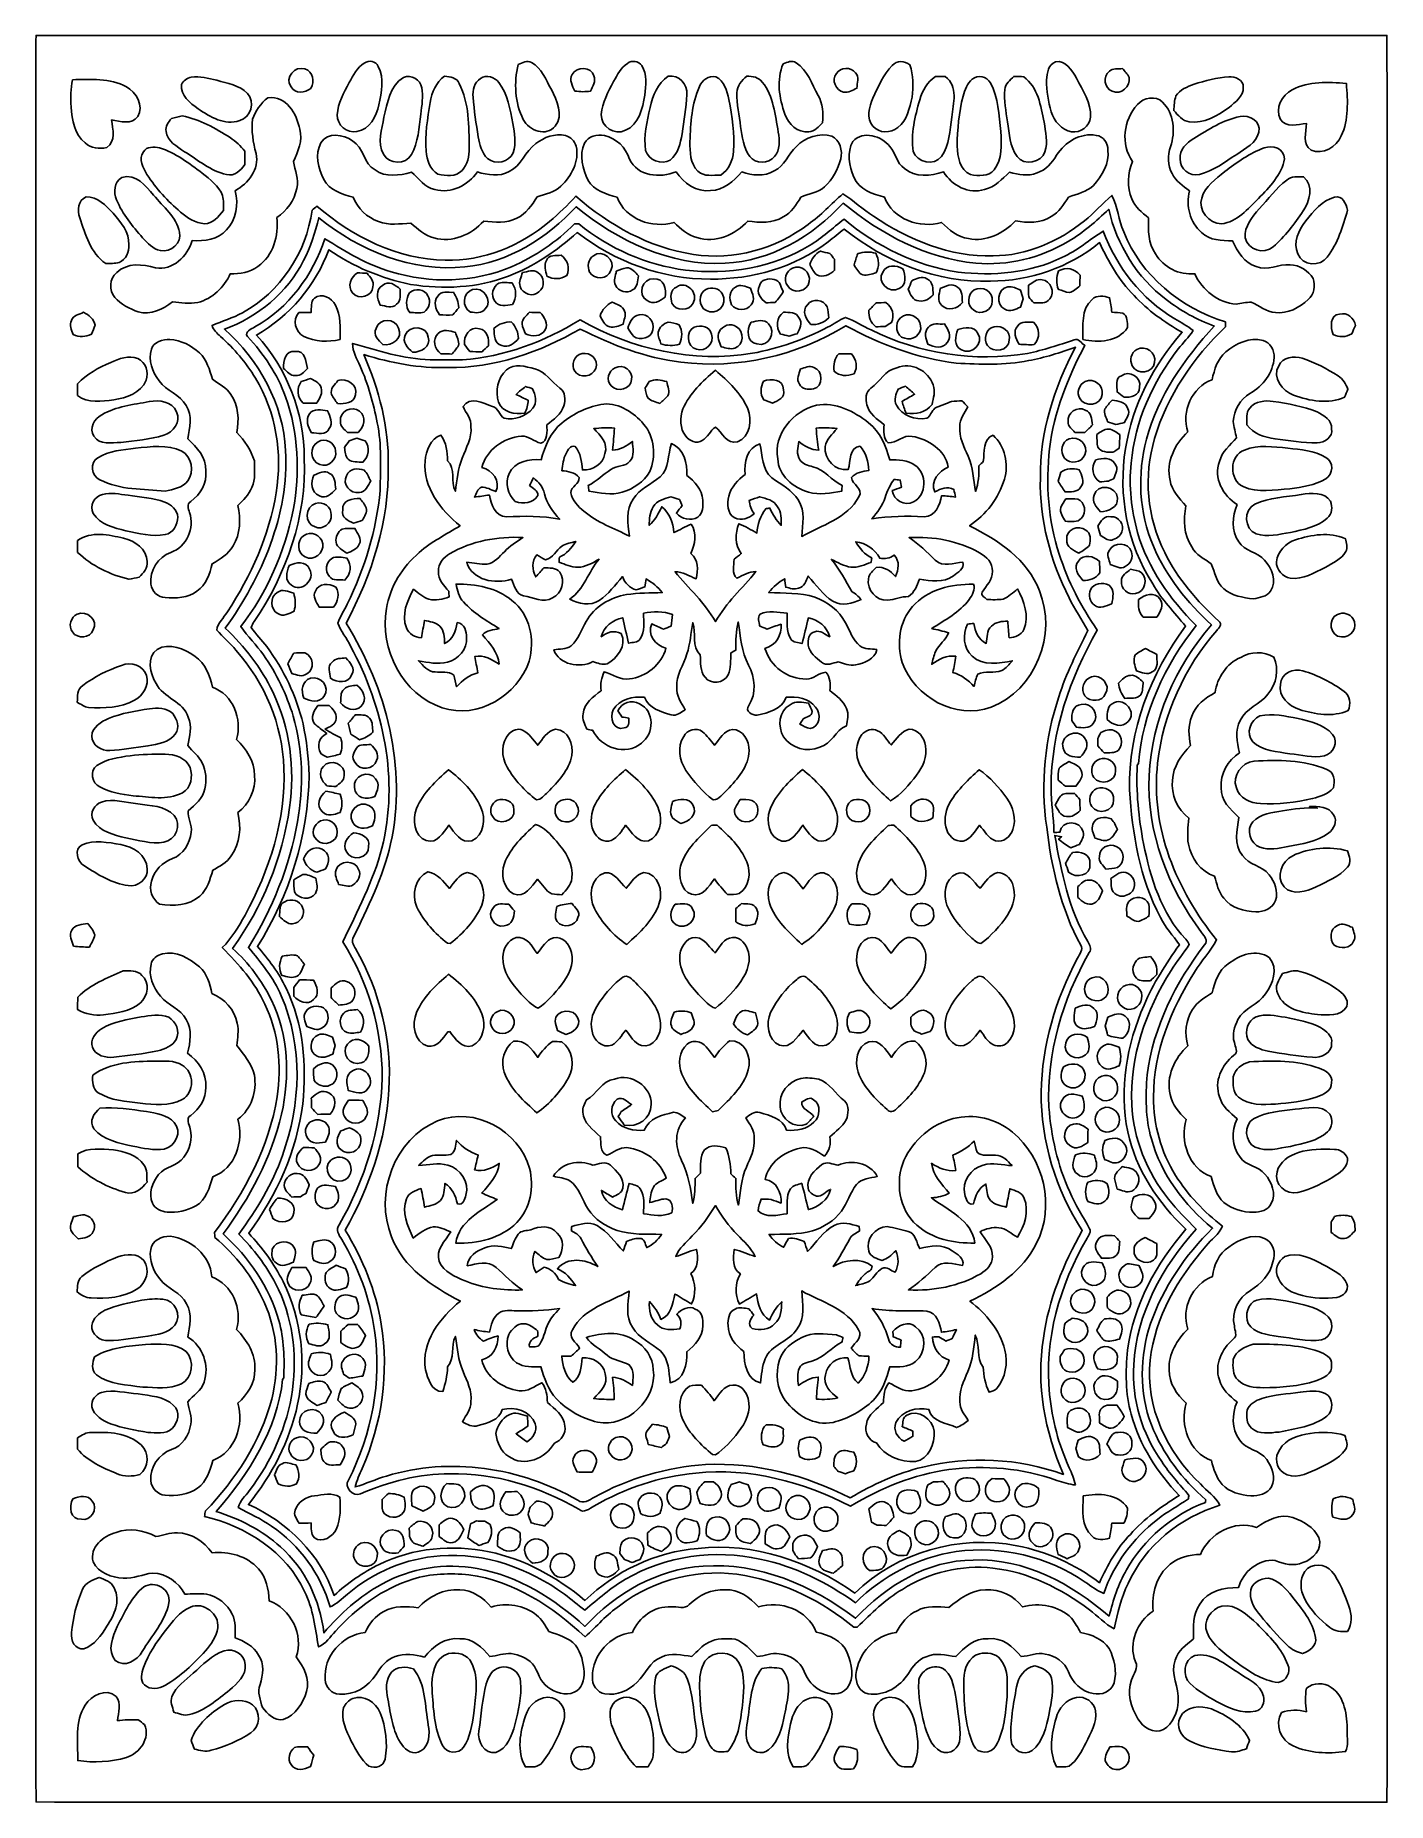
# Model space of a CAD drawing. Header units: centimetres. Extents: x -9.7 to 9.7, y -12.7 to 12.7.
import ezdxf

# ---------------------------------------------------------------- set-up
doc = ezdxf.new("R2010")
doc.units = ezdxf.units.CM
doc.header["$MEASUREMENT"] = 0
doc.layers.add('Camada 1', color=7, linetype='Continuous')

msp = doc.modelspace()

# ---------------------------------------------------------------- linework, layer by layer
at = {"layer": 'Camada 1', "color": 156}
for points, knots in [([(-9.68868, 12.45199), (-9.68833, 12.52537), (-9.68587, 12.59874), (-9.68304, 12.67177), (-9.68304, 12.67177), (-3.21734, 12.67248), (3.24872, 12.67142), (9.71444, 12.67213), (9.71444, 12.67213), (9.72326, 8.92986), (9.71585, 5.18724), (9.71832, 1.44463), (9.71832, 1.44463), (9.71832, -2.53012), (9.71832, -6.50451), (9.71832, -10.47925), (9.71832, -10.47925), (9.71515, -11.21974), (9.72467, -11.96057), (9.71337, -12.70105), (9.71337, -12.70105), (6.08717, -12.70034), (2.46097, -12.70105), (-1.16557, -12.7007), (-1.16557, -12.7007), (-4.00507, -12.69787), (-6.84494, -12.70669), (-9.6848, -12.69646), (-9.6848, -12.69646), (-9.69433, -8.79333), (-9.68587, -4.8902), (-9.68868, -0.98743), (-9.68868, -0.98743), (-9.68868, 3.4925), (-9.68868, 7.97242), (-9.68868, 12.45199)], [0, 0, 0, 0, 0.1, 0.1, 0.1, 0.1, 0.2, 0.2, 0.2, 0.2, 0.3, 0.3, 0.3, 0.3, 0.4, 0.4, 0.4, 0.4, 0.5, 0.5, 0.5, 0.5, 0.6, 0.6, 0.6, 0.6, 0.7, 0.7, 0.7, 0.7, 0.8, 0.8, 0.8, 0.8, 1, 1, 1, 1]), ([(-6.02226, 11.93447), (-6.02226, 11.93447), (-6.02226, 11.93447), (-6.02226, 11.93447), (-6.02226, 11.93447), (-5.96018, 11.82546), (-5.82365, 11.84839), (-5.73651, 11.91118), (-5.73651, 11.91118), (-5.68501, 12.01208), (-5.70123, 12.15213), (-5.82224, 12.18988), (-5.82224, 12.18988), (-5.96723, 12.24068), (-6.11928, 12.06323), (-6.02226, 11.93447)], [0, 0, 0, 0, 0.2, 0.2, 0.2, 0.2, 0.4, 0.4, 0.4, 0.4, 0.6, 0.6, 0.6, 0.6, 1, 1, 1, 1]), ([(-4.97028, 12.27525), (-4.97028, 12.27525), (-4.97028, 12.27525), (-4.97028, 12.27525), (-4.97028, 12.27525), (-5.07683, 12.21387), (-5.12797, 12.09604), (-5.18759, 11.99479), (-5.18759, 11.99479), (-5.26274, 11.84944), (-5.35094, 11.70057), (-5.35834, 11.533), (-5.35834, 11.533), (-5.36575, 11.3866), (-5.22286, 11.25854), (-5.07717, 11.2903), (-5.07717, 11.2903), (-4.89513, 11.32169), (-4.79283, 11.50796), (-4.76074, 11.67518), (-4.76074, 11.67518), (-4.72792, 11.85545), (-4.67747, 12.05512), (-4.7699, 12.22657), (-4.7699, 12.22657), (-4.80589, 12.29994), (-4.90502, 12.32111), (-4.97028, 12.27525)], [0, 0, 0, 0, 0.125, 0.125, 0.125, 0.125, 0.25, 0.25, 0.25, 0.25, 0.375, 0.375, 0.375, 0.375, 0.5, 0.5, 0.5, 0.5, 0.625, 0.625, 0.625, 0.625, 0.75, 0.75, 0.75, 0.75, 1, 1, 1, 1]), ([(-2.76083, 12.25268), (-2.76083, 12.25268), (-2.76083, 12.25268), (-2.76083, 12.25268), (-2.76083, 12.25268), (-2.82468, 11.99338), (-2.80882, 11.70481), (-2.6871, 11.46457), (-2.6871, 11.46457), (-2.60879, 11.30158), (-2.35549, 11.21198), (-2.22815, 11.36967), (-2.22815, 11.36967), (-2.10043, 11.52877), (-2.21156, 11.73656), (-2.28458, 11.8946), (-2.28458, 11.8946), (-2.36395, 12.03184), (-2.42217, 12.20505), (-2.57104, 12.28195), (-2.57104, 12.28195), (-2.63525, 12.32111), (-2.70087, 12.27701), (-2.76083, 12.25268)], [0, 0, 0, 0, 0.14285714, 0.14285714, 0.14285714, 0.14285714, 0.28571429, 0.28571429, 0.28571429, 0.28571429, 0.42857143, 0.42857143, 0.42857143, 0.42857143, 0.57142857, 0.57142857, 0.57142857, 0.57142857, 0.71428571, 0.71428571, 0.71428571, 0.71428571, 1, 1, 1, 1]), ([(-1.98472, 12.1105), (-1.98472, 12.1105), (-1.98472, 12.1105), (-1.98472, 12.1105), (-1.98472, 12.1105), (-2.03234, 12.03148), (-1.98084, 11.94576), (-1.94734, 11.87273), (-1.94734, 11.87273), (-1.87254, 11.86038), (-1.79634, 11.86003), (-1.72084, 11.87238), (-1.72084, 11.87238), (-1.69121, 11.9394), (-1.64253, 12.01243), (-1.67216, 12.08898), (-1.67216, 12.08898), (-1.70956, 12.22375), (-1.92475, 12.23221), (-1.98472, 12.1105)], [0, 0, 0, 0, 0.16666667, 0.16666667, 0.16666667, 0.16666667, 0.33333333, 0.33333333, 0.33333333, 0.33333333, 0.5, 0.5, 0.5, 0.5, 0.66666667, 0.66666667, 0.66666667, 0.66666667, 1, 1, 1, 1]), ([(-1.19308, 12.2689), (-1.19308, 12.2689), (-1.19308, 12.2689), (-1.19308, 12.2689), (-1.19308, 12.2689), (-1.28834, 12.21175), (-1.33419, 12.10239), (-1.38994, 12.01067), (-1.38994, 12.01067), (-1.46543, 11.86074), (-1.55609, 11.70869), (-1.56703, 11.53724), (-1.56703, 11.53724), (-1.57833, 11.36297), (-1.37653, 11.2268), (-1.22061, 11.30935), (-1.22061, 11.30935), (-1.02305, 11.39083), (-0.97649, 11.62402), (-0.94297, 11.81135), (-0.94297, 11.81135), (-0.92957, 11.95317), (-0.90805, 12.1098), (-0.98424, 12.23821), (-0.98424, 12.23821), (-1.03433, 12.30488), (-1.12642, 12.32005), (-1.19308, 12.2689)], [0, 0, 0, 0, 0.125, 0.125, 0.125, 0.125, 0.25, 0.25, 0.25, 0.25, 0.375, 0.375, 0.375, 0.375, 0.5, 0.5, 0.5, 0.5, 0.625, 0.625, 0.625, 0.625, 0.75, 0.75, 0.75, 0.75, 1, 1, 1, 1]), ([(1.04422, 12.26361), (1.04422, 12.26361), (1.04422, 12.26361), (1.04422, 12.26361), (1.04422, 12.26361), (0.94402, 12.03359), (0.98848, 11.77007), (1.06856, 11.54076), (1.06856, 11.54076), (1.11724, 11.39859), (1.25377, 11.26948), (1.41323, 11.28924), (1.41323, 11.28924), (1.49754, 11.29312), (1.55292, 11.36332), (1.61008, 11.41623), (1.61008, 11.41623), (1.62312, 11.55099), (1.61361, 11.68929), (1.54586, 11.80923), (1.54586, 11.80923), (1.45803, 11.97433), (1.39171, 12.16977), (1.23048, 12.27807), (1.23048, 12.27807), (1.17052, 12.32323), (1.10455, 12.28336), (1.04422, 12.26361)], [0, 0, 0, 0, 0.125, 0.125, 0.125, 0.125, 0.25, 0.25, 0.25, 0.25, 0.375, 0.375, 0.375, 0.375, 0.5, 0.5, 0.5, 0.5, 0.625, 0.625, 0.625, 0.625, 0.75, 0.75, 0.75, 0.75, 1, 1, 1, 1]), ([(1.80833, 12.12391), (1.80833, 12.12391), (1.80833, 12.12391), (1.80833, 12.12391), (1.80833, 12.12391), (1.73426, 12.03395), (1.79775, 11.87661), (1.91065, 11.85862), (1.91065, 11.85862), (1.97979, 11.84027), (2.04152, 11.88931), (2.1029, 11.91259), (2.1029, 11.91259), (2.10467, 11.98562), (2.14207, 12.07664), (2.08385, 12.13626), (2.08385, 12.13626), (2.0186, 12.22198), (1.86548, 12.21598), (1.80833, 12.12391)], [0, 0, 0, 0, 0.16666667, 0.16666667, 0.16666667, 0.16666667, 0.33333333, 0.33333333, 0.33333333, 0.33333333, 0.5, 0.5, 0.5, 0.5, 0.66666667, 0.66666667, 0.66666667, 0.66666667, 1, 1, 1, 1]), ([(2.60914, 12.24068), (2.60914, 12.24068), (2.60914, 12.24068), (2.60914, 12.24068), (2.60914, 12.24068), (2.48355, 12.10839), (2.41087, 11.93518), (2.33362, 11.77219), (2.33362, 11.77219), (2.28106, 11.6473), (2.23061, 11.48185), (2.33362, 11.36791), (2.33362, 11.36791), (2.41935, 11.26137), (2.58903, 11.26701), (2.68922, 11.35027), (2.68922, 11.35027), (2.82999, 11.44834), (2.85396, 11.63108), (2.89701, 11.78418), (2.89701, 11.78418), (2.91394, 11.94011), (2.91677, 12.10027), (2.86419, 12.2502), (2.86419, 12.2502), (2.78448, 12.30559), (2.68111, 12.31618), (2.60914, 12.24068)], [0, 0, 0, 0, 0.125, 0.125, 0.125, 0.125, 0.25, 0.25, 0.25, 0.25, 0.375, 0.375, 0.375, 0.375, 0.5, 0.5, 0.5, 0.5, 0.625, 0.625, 0.625, 0.625, 0.75, 0.75, 0.75, 0.75, 1, 1, 1, 1]), ([(4.95652, 12.29395), (4.95652, 12.29395), (4.95652, 12.29395), (4.95652, 12.29395), (4.95652, 12.29395), (4.8514, 12.25373), (4.83376, 12.12956), (4.82599, 12.03184), (4.82599, 12.03184), (4.82316, 11.87696), (4.84998, 11.72174), (4.89513, 11.57393), (4.89513, 11.57393), (4.93606, 11.44058), (5.04119, 11.31181), (5.18512, 11.28924), (5.18512, 11.28924), (5.31247, 11.26384), (5.45146, 11.36543), (5.4557, 11.49702), (5.4557, 11.49702), (5.47193, 11.70305), (5.34704, 11.88226), (5.25744, 12.05759), (5.25744, 12.05759), (5.19219, 12.16377), (5.1047, 12.32217), (4.95652, 12.29395)], [0, 0, 0, 0, 0.125, 0.125, 0.125, 0.125, 0.25, 0.25, 0.25, 0.25, 0.375, 0.375, 0.375, 0.375, 0.5, 0.5, 0.5, 0.5, 0.625, 0.625, 0.625, 0.625, 0.75, 0.75, 0.75, 0.75, 1, 1, 1, 1]), ([(5.72947, 12.15672), (5.72947, 12.15672), (5.72947, 12.15672), (5.72947, 12.15672), (5.72947, 12.15672), (5.63316, 12.08299), (5.65467, 11.91153), (5.77003, 11.86849), (5.77003, 11.86849), (5.89104, 11.80711), (6.04166, 11.94258), (6.01062, 12.06887), (6.01062, 12.06887), (5.98945, 12.11791), (5.95029, 12.15531), (5.91784, 12.19623), (5.91784, 12.19623), (5.85504, 12.1867), (5.77885, 12.20611), (5.72947, 12.15672)], [0, 0, 0, 0, 0.16666667, 0.16666667, 0.16666667, 0.16666667, 0.33333333, 0.33333333, 0.33333333, 0.33333333, 0.5, 0.5, 0.5, 0.5, 0.66666667, 0.66666667, 0.66666667, 0.66666667, 1, 1, 1, 1]), ([(-9.16128, 12.0343), (-9.16128, 12.0343), (-9.16128, 12.0343), (-9.16128, 12.0343), (-9.16128, 12.0343), (-9.18457, 11.90554), (-9.19409, 11.77466), (-9.17856, 11.64449), (-9.17856, 11.64449), (-9.16869, 11.45857), (-9.1327, 11.24937), (-8.97784, 11.12696), (-8.97784, 11.12696), (-8.89564, 11.05076), (-8.77464, 11.03524), (-8.6688, 11.0617), (-8.6688, 11.0617), (-8.53298, 11.14777), (-8.58343, 11.32769), (-8.59966, 11.45822), (-8.59966, 11.45822), (-8.47901, 11.43811), (-8.30721, 11.38449), (-8.22325, 11.5069), (-8.22325, 11.5069), (-8.13117, 11.66177), (-8.24512, 11.85615), (-8.38764, 11.93482), (-8.38764, 11.93482), (-8.62435, 12.05865), (-8.90235, 12.04418), (-9.16128, 12.0343)], [0, 0, 0, 0, 0.11111111, 0.11111111, 0.11111111, 0.11111111, 0.22222222, 0.22222222, 0.22222222, 0.22222222, 0.33333333, 0.33333333, 0.33333333, 0.33333333, 0.44444444, 0.44444444, 0.44444444, 0.44444444, 0.55555556, 0.55555556, 0.55555556, 0.55555556, 0.66666667, 0.66666667, 0.66666667, 0.66666667, 0.77777778, 0.77777778, 0.77777778, 0.77777778, 1, 1, 1, 1]), ([(-7.45489, 12.07276), (-7.45489, 12.07276), (-7.45489, 12.07276), (-7.45489, 12.07276), (-7.45489, 12.07276), (-7.5124, 12.05476), (-7.57166, 12.02407), (-7.59459, 11.96445), (-7.59459, 11.96445), (-7.61717, 11.80535), (-7.46901, 11.70234), (-7.35824, 11.61803), (-7.35824, 11.61803), (-7.18538, 11.50161), (-6.97547, 11.37355), (-6.75957, 11.44728), (-6.75957, 11.44728), (-6.59589, 11.49103), (-6.5352, 11.71609), (-6.64951, 11.83922), (-6.64951, 11.83922), (-6.76556, 11.95634), (-6.93666, 11.98421), (-7.08907, 12.02724), (-7.08907, 12.02724), (-7.20936, 12.04948), (-7.33142, 12.0904), (-7.45489, 12.07276)], [0, 0, 0, 0, 0.125, 0.125, 0.125, 0.125, 0.25, 0.25, 0.25, 0.25, 0.375, 0.375, 0.375, 0.375, 0.5, 0.5, 0.5, 0.5, 0.625, 0.625, 0.625, 0.625, 0.75, 0.75, 0.75, 0.75, 1, 1, 1, 1]), ([(-4.40689, 12.06676), (-4.40689, 12.06676), (-4.40689, 12.06676), (-4.40689, 12.06676), (-4.40689, 12.06676), (-4.60304, 11.94964), (-4.64043, 11.70199), (-4.68806, 11.49772), (-4.68806, 11.49772), (-4.71557, 11.32416), (-4.7879, 11.13013), (-4.6944, 10.96433), (-4.6944, 10.96433), (-4.61856, 10.81722), (-4.37303, 10.81158), (-4.29401, 10.96009), (-4.29401, 10.96009), (-4.19206, 11.13613), (-4.18889, 11.34638), (-4.15748, 11.54253), (-4.15748, 11.54253), (-4.14513, 11.66777), (-4.12184, 11.79547), (-4.14408, 11.92106), (-4.14408, 11.92106), (-4.16701, 12.03219), (-4.29823, 12.12074), (-4.40689, 12.06676)], [0, 0, 0, 0, 0.125, 0.125, 0.125, 0.125, 0.25, 0.25, 0.25, 0.25, 0.375, 0.375, 0.375, 0.375, 0.5, 0.5, 0.5, 0.5, 0.625, 0.625, 0.625, 0.625, 0.75, 0.75, 0.75, 0.75, 1, 1, 1, 1]), ([(-3.81706, 12.08863), (-3.81706, 12.08863), (-3.81706, 12.08863), (-3.81706, 12.08863), (-3.81706, 12.08863), (-3.94124, 11.99937), (-3.99944, 11.85333), (-4.02519, 11.70763), (-4.02519, 11.70763), (-4.06541, 11.47692), (-4.09857, 11.24267), (-4.08374, 11.00772), (-4.08374, 11.00772), (-4.07458, 10.88213), (-4.02519, 10.74807), (-3.91266, 10.67964), (-3.91266, 10.67964), (-3.79906, 10.65035), (-3.65619, 10.63978), (-3.56588, 10.73043), (-3.56588, 10.73043), (-3.48791, 10.81898), (-3.46287, 10.93893), (-3.46499, 11.05429), (-3.46499, 11.05429), (-3.46533, 11.3665), (-3.46638, 11.69528), (-3.60749, 11.98138), (-3.60749, 11.98138), (-3.64137, 12.06605), (-3.73944, 12.07487), (-3.81706, 12.08863)], [0, 0, 0, 0, 0.11111111, 0.11111111, 0.11111111, 0.11111111, 0.22222222, 0.22222222, 0.22222222, 0.22222222, 0.33333333, 0.33333333, 0.33333333, 0.33333333, 0.44444444, 0.44444444, 0.44444444, 0.44444444, 0.55555556, 0.55555556, 0.55555556, 0.55555556, 0.66666667, 0.66666667, 0.66666667, 0.66666667, 0.77777778, 0.77777778, 0.77777778, 0.77777778, 1, 1, 1, 1]), ([(-3.30059, 12.05264), (-3.30059, 12.05264), (-3.30059, 12.05264), (-3.30059, 12.05264), (-3.30059, 12.05264), (-3.39443, 11.99937), (-3.41806, 11.88191), (-3.40888, 11.78242), (-3.40888, 11.78242), (-3.39124, 11.59228), (-3.36549, 11.40318), (-3.33445, 11.2148), (-3.33445, 11.2148), (-3.31328, 11.10332), (-3.28612, 10.98337), (-3.20004, 10.90224), (-3.20004, 10.90224), (-3.08892, 10.80769), (-2.89136, 10.85108), (-2.83209, 10.98549), (-2.83209, 10.98549), (-2.78729, 11.12273), (-2.8134, 11.26948), (-2.83598, 11.40847), (-2.83598, 11.40847), (-2.87655, 11.61097), (-2.91041, 11.82616), (-3.03776, 11.99585), (-3.03776, 11.99585), (-3.09703, 12.07028), (-3.21839, 12.11509), (-3.30059, 12.05264)], [0, 0, 0, 0, 0.11111111, 0.11111111, 0.11111111, 0.11111111, 0.22222222, 0.22222222, 0.22222222, 0.22222222, 0.33333333, 0.33333333, 0.33333333, 0.33333333, 0.44444444, 0.44444444, 0.44444444, 0.44444444, 0.55555556, 0.55555556, 0.55555556, 0.55555556, 0.66666667, 0.66666667, 0.66666667, 0.66666667, 0.77777778, 0.77777778, 0.77777778, 0.77777778, 1, 1, 1, 1]), ([(-0.86676, 11.63532), (-0.86676, 11.63532), (-0.86676, 11.63532), (-0.86676, 11.63532), (-0.86676, 11.63532), (-0.91298, 11.43458), (-0.96166, 11.2268), (-0.93098, 11.01936), (-0.93098, 11.01936), (-0.89322, 10.87543), (-0.70202, 10.80593), (-0.57643, 10.88213), (-0.57643, 10.88213), (-0.46426, 10.97421), (-0.42969, 11.12167), (-0.40781, 11.25819), (-0.40781, 11.25819), (-0.38099, 11.44446), (-0.34995, 11.63143), (-0.33796, 11.81946), (-0.33796, 11.81946), (-0.32419, 11.97115), (-0.45261, 12.11157), (-0.60854, 12.08617), (-0.60854, 12.08617), (-0.75776, 11.98138), (-0.82832, 11.80747), (-0.86676, 11.63532)], [0, 0, 0, 0, 0.125, 0.125, 0.125, 0.125, 0.25, 0.25, 0.25, 0.25, 0.375, 0.375, 0.375, 0.375, 0.5, 0.5, 0.5, 0.5, 0.625, 0.625, 0.625, 0.625, 0.75, 0.75, 0.75, 0.75, 1, 1, 1, 1]), ([(-0.15769, 11.93764), (-0.15769, 11.93764), (-0.15769, 11.93764), (-0.15769, 11.93764), (-0.15769, 11.93764), (-0.27023, 11.69105), (-0.28327, 11.41412), (-0.29562, 11.14742), (-0.29562, 11.14742), (-0.29491, 11.00137), (-0.29386, 10.82886), (-0.17921, 10.72126), (-0.17921, 10.72126), (-0.09243, 10.63483), (0.03844, 10.66905), (0.14781, 10.66553), (0.14781, 10.66553), (0.26212, 10.74173), (0.32244, 10.87225), (0.33126, 11.00701), (0.33126, 11.00701), (0.34712, 11.25677), (0.31644, 11.50796), (0.26599, 11.75243), (0.26599, 11.75243), (0.23283, 11.87238), (0.20179, 12.02196), (0.07549, 12.07698), (0.07549, 12.07698), (-0.02575, 12.09851), (-0.12171, 12.02936), (-0.15769, 11.93764)], [0, 0, 0, 0, 0.11111111, 0.11111111, 0.11111111, 0.11111111, 0.22222222, 0.22222222, 0.22222222, 0.22222222, 0.33333333, 0.33333333, 0.33333333, 0.33333333, 0.44444444, 0.44444444, 0.44444444, 0.44444444, 0.55555556, 0.55555556, 0.55555556, 0.55555556, 0.66666667, 0.66666667, 0.66666667, 0.66666667, 0.77777778, 0.77777778, 0.77777778, 0.77777778, 1, 1, 1, 1]), ([(0.37923, 11.84733), (0.37923, 11.84733), (0.37923, 11.84733), (0.37923, 11.84733), (0.37923, 11.84733), (0.37818, 11.68435), (0.41451, 11.52383), (0.4318, 11.36191), (0.4318, 11.36191), (0.45826, 11.21621), (0.46955, 11.05605), (0.56339, 10.9347), (0.56339, 10.9347), (0.64557, 10.8211), (0.83397, 10.82815), (0.92145, 10.93223), (0.92145, 10.93223), (1.00576, 11.02783), (0.99024, 11.16682), (0.97472, 11.28394), (0.97472, 11.28394), (0.92674, 11.52842), (0.90769, 11.79829), (0.74507, 11.99973), (0.74507, 11.99973), (0.69356, 12.07381), (0.60359, 12.08299), (0.52105, 12.08687), (0.52105, 12.08687), (0.4512, 12.02337), (0.38028, 11.94822), (0.37923, 11.84733)], [0, 0, 0, 0, 0.11111111, 0.11111111, 0.11111111, 0.11111111, 0.22222222, 0.22222222, 0.22222222, 0.22222222, 0.33333333, 0.33333333, 0.33333333, 0.33333333, 0.44444444, 0.44444444, 0.44444444, 0.44444444, 0.55555556, 0.55555556, 0.55555556, 0.55555556, 0.66666667, 0.66666667, 0.66666667, 0.66666667, 0.77777778, 0.77777778, 0.77777778, 0.77777778, 1, 1, 1, 1]), ([(3.23074, 12.07946), (3.23074, 12.07946), (3.23074, 12.07946), (3.23074, 12.07946), (3.23074, 12.07946), (3.11502, 12.0022), (3.04236, 11.88049), (3.00567, 11.7482), (3.00567, 11.7482), (2.93652, 11.50866), (2.87479, 11.25677), (2.91146, 11.00596), (2.91146, 11.00596), (2.96898, 10.84685), (3.21203, 10.79112), (3.31645, 10.93434), (3.31645, 10.93434), (3.435, 11.09591), (3.43534, 11.30723), (3.46638, 11.49772), (3.46638, 11.49772), (3.48721, 11.69387), (3.56305, 11.94152), (3.37078, 12.07946), (3.37078, 12.07946), (3.33587, 12.07946), (3.26565, 12.07946), (3.23074, 12.07946)], [0, 0, 0, 0, 0.125, 0.125, 0.125, 0.125, 0.25, 0.25, 0.25, 0.25, 0.375, 0.375, 0.375, 0.375, 0.5, 0.5, 0.5, 0.5, 0.625, 0.625, 0.625, 0.625, 0.75, 0.75, 0.75, 0.75, 1, 1, 1, 1]), ([(3.75813, 12.04136), (3.75813, 12.04136), (3.75813, 12.04136), (3.75813, 12.04136), (3.75813, 12.04136), (3.6844, 11.98209), (3.65653, 11.88649), (3.62795, 11.80006), (3.62795, 11.80006), (3.56658, 11.56511), (3.54717, 11.32098), (3.54259, 11.07898), (3.54259, 11.07898), (3.54753, 10.92905), (3.58034, 10.74208), (3.73308, 10.67293), (3.73308, 10.67293), (3.8481, 10.6553), (3.99308, 10.63941), (4.07458, 10.74208), (4.07458, 10.74208), (4.19629, 10.89695), (4.17971, 11.1058), (4.17089, 11.29065), (4.17089, 11.29065), (4.14267, 11.5263), (4.13666, 11.77607), (4.01954, 11.98879), (4.01954, 11.98879), (3.96909, 12.0844), (3.8414, 12.11015), (3.75813, 12.04136)], [0, 0, 0, 0, 0.11111111, 0.11111111, 0.11111111, 0.11111111, 0.22222222, 0.22222222, 0.22222222, 0.22222222, 0.33333333, 0.33333333, 0.33333333, 0.33333333, 0.44444444, 0.44444444, 0.44444444, 0.44444444, 0.55555556, 0.55555556, 0.55555556, 0.55555556, 0.66666667, 0.66666667, 0.66666667, 0.66666667, 0.77777778, 0.77777778, 0.77777778, 0.77777778, 1, 1, 1, 1]), ([(4.22768, 11.89354), (4.22768, 11.89354), (4.22768, 11.89354), (4.22768, 11.89354), (4.22768, 11.89354), (4.20828, 11.73903), (4.24638, 11.58416), (4.26402, 11.4307), (4.26402, 11.4307), (4.29436, 11.26243), (4.294, 11.07404), (4.40443, 10.93328), (4.40443, 10.93328), (4.50427, 10.79464), (4.75192, 10.84192), (4.80413, 11.00067), (4.80413, 11.00067), (4.85069, 11.1386), (4.81259, 11.28641), (4.79107, 11.42576), (4.79107, 11.42576), (4.74451, 11.65965), (4.70429, 11.92636), (4.49932, 12.0791), (4.49932, 12.0791), (4.46369, 12.07981), (4.39208, 12.08087), (4.35645, 12.08158), (4.35645, 12.08158), (4.30281, 12.02795), (4.23403, 11.97574), (4.22768, 11.89354)], [0, 0, 0, 0, 0.11111111, 0.11111111, 0.11111111, 0.11111111, 0.22222222, 0.22222222, 0.22222222, 0.22222222, 0.33333333, 0.33333333, 0.33333333, 0.33333333, 0.44444444, 0.44444444, 0.44444444, 0.44444444, 0.55555556, 0.55555556, 0.55555556, 0.55555556, 0.66666667, 0.66666667, 0.66666667, 0.66666667, 0.77777778, 0.77777778, 0.77777778, 0.77777778, 1, 1, 1, 1]), ([(6.94443, 11.96904), (6.94443, 11.96904), (6.94443, 11.96904), (6.94443, 11.96904), (6.94443, 11.96904), (6.84742, 11.93518), (6.74122, 11.89354), (6.68479, 11.80218), (6.68479, 11.80218), (6.65902, 11.7355), (6.6608, 11.66283), (6.65268, 11.59298), (6.65268, 11.59298), (6.71405, 11.52525), (6.77579, 11.44093), (6.87528, 11.43247), (6.87528, 11.43247), (7.08766, 11.39719), (7.28239, 11.51925), (7.44714, 11.63742), (7.44714, 11.63742), (7.53533, 11.71398), (7.6581, 11.79547), (7.6521, 11.92671), (7.6521, 11.92671), (7.65598, 12.02936), (7.53392, 12.08757), (7.44502, 12.07769), (7.44502, 12.07769), (7.27463, 12.06217), (7.10671, 12.02266), (6.94443, 11.96904)], [0, 0, 0, 0, 0.11111111, 0.11111111, 0.11111111, 0.11111111, 0.22222222, 0.22222222, 0.22222222, 0.22222222, 0.33333333, 0.33333333, 0.33333333, 0.33333333, 0.44444444, 0.44444444, 0.44444444, 0.44444444, 0.55555556, 0.55555556, 0.55555556, 0.55555556, 0.66666667, 0.66666667, 0.66666667, 0.66666667, 0.77777778, 0.77777778, 0.77777778, 0.77777778, 1, 1, 1, 1]), ([(8.35413, 11.89177), (8.35413, 11.89177), (8.35413, 11.89177), (8.35413, 11.89177), (8.35413, 11.89177), (8.2049, 11.81805), (8.1019, 11.62049), (8.18444, 11.46351), (8.18444, 11.46351), (8.26805, 11.34356), (8.43704, 11.39119), (8.55768, 11.40882), (8.55768, 11.40882), (8.55556, 11.28289), (8.49629, 11.10896), (8.62541, 11.02395), (8.62541, 11.02395), (8.79615, 10.95304), (8.98735, 11.06946), (9.05898, 11.2275), (9.05898, 11.2275), (9.16657, 11.4628), (9.15246, 11.73091), (9.13165, 11.98244), (9.13165, 11.98244), (8.87165, 12.00502), (8.59367, 12.01137), (8.35413, 11.89177)], [0, 0, 0, 0, 0.125, 0.125, 0.125, 0.125, 0.25, 0.25, 0.25, 0.25, 0.375, 0.375, 0.375, 0.375, 0.5, 0.5, 0.5, 0.5, 0.625, 0.625, 0.625, 0.625, 0.75, 0.75, 0.75, 0.75, 1, 1, 1, 1]), ([(-6.57577, 11.46844), (-6.57577, 11.46844), (-6.57577, 11.46844), (-6.57577, 11.46844), (-6.57577, 11.46844), (-6.59306, 11.30158), (-6.56943, 11.13648), (-6.52497, 10.97562), (-6.52497, 10.97562), (-6.47452, 10.74807), (-6.63716, 10.54593), (-6.82449, 10.44045), (-6.82449, 10.44045), (-6.7765, 10.24607), (-6.80402, 10.02558), (-6.95147, 9.87954), (-6.95147, 9.87954), (-7.07073, 9.73701), (-7.26651, 9.71479), (-7.44078, 9.72572), (-7.44078, 9.72572), (-7.50922, 9.50207), (-7.71913, 9.29075), (-7.96924, 9.33344), (-7.96924, 9.33344), (-8.15163, 9.38671), (-8.37847, 9.41351), (-8.52451, 9.26465), (-8.52451, 9.26465), (-8.63423, 9.18139), (-8.63881, 9.00994), (-8.55345, 8.90834), (-8.55345, 8.90834), (-8.46525, 8.80709), (-8.34036, 8.74571), (-8.21619, 8.70091), (-8.21619, 8.70091), (-8.03663, 8.65504), (-7.8627, 8.73619), (-7.72337, 8.84413), (-7.72337, 8.84413), (-7.60411, 8.82896), (-7.48242, 8.81626), (-7.36282, 8.83567), (-7.36282, 8.83567), (-7.15151, 8.89035), (-6.98534, 9.05369), (-6.89504, 9.24841), (-6.89504, 9.24841), (-6.75604, 9.24772), (-6.61105, 9.2657), (-6.49851, 9.3546), (-6.49851, 9.3546), (-6.27486, 9.50771), (-6.19831, 9.79663), (-6.22652, 10.05522), (-6.22652, 10.05522), (-6.08576, 10.15612), (-5.9711, 10.3004), (-5.94147, 10.47467), (-5.94147, 10.47467), (-5.90549, 10.60555), (-5.96547, 10.73185), (-5.98735, 10.8592), (-5.98735, 10.8592), (-5.92807, 11.00525), (-5.84799, 11.16259), (-5.89845, 11.32381), (-5.89845, 11.32381), (-5.93831, 11.545), (-6.09247, 11.81135), (-6.35423, 11.77431), (-6.35423, 11.77431), (-6.459, 11.69775), (-6.53167, 11.58945), (-6.57577, 11.46844)], [0, 0, 0, 0, 0.05, 0.05, 0.05, 0.05, 0.1, 0.1, 0.1, 0.1, 0.15, 0.15, 0.15, 0.15, 0.2, 0.2, 0.2, 0.2, 0.25, 0.25, 0.25, 0.25, 0.3, 0.3, 0.3, 0.3, 0.35, 0.35, 0.35, 0.35, 0.4, 0.4, 0.4, 0.4, 0.45, 0.45, 0.45, 0.45, 0.5, 0.5, 0.5, 0.5, 0.55, 0.55, 0.55, 0.55, 0.6, 0.6, 0.6, 0.6, 0.65, 0.65, 0.65, 0.65, 0.7, 0.7, 0.7, 0.7, 0.75, 0.75, 0.75, 0.75, 0.8, 0.8, 0.8, 0.8, 0.85, 0.85, 0.85, 0.85, 0.9, 0.9, 0.9, 0.9, 1, 1, 1, 1]), ([(6.13233, 11.67835), (6.13233, 11.67835), (6.13233, 11.67835), (6.13233, 11.67835), (6.13233, 11.67835), (5.93019, 11.4628), (5.88751, 11.10544), (6.06071, 10.8592), (6.06071, 10.8592), (5.98945, 10.69093), (5.97605, 10.49196), (6.05013, 10.32262), (6.05013, 10.32262), (6.09847, 10.20797), (6.19794, 10.12825), (6.29072, 10.05063), (6.29072, 10.05063), (6.28402, 9.8739), (6.28614, 9.68516), (6.39197, 9.53417), (6.39197, 9.53417), (6.50733, 9.33943), (6.73064, 9.22796), (6.95607, 9.24806), (6.95607, 9.24806), (7.06191, 9.00959), (7.28698, 8.83778), (7.54837, 8.81168), (7.54837, 8.81168), (7.62, 8.82543), (7.69267, 8.83673), (7.76605, 8.84202), (7.76605, 8.84202), (7.88175, 8.79439), (7.98125, 8.69738), (8.11213, 8.69173), (8.11213, 8.69173), (8.28957, 8.66986), (8.45889, 8.76158), (8.58555, 8.878), (8.58555, 8.878), (8.66951, 8.95138), (8.69314, 9.07768), (8.65399, 9.17998), (8.65399, 9.17998), (8.58767, 9.29534), (8.45889, 9.37365), (8.3252, 9.37542), (8.3252, 9.37542), (8.1601, 9.39799), (7.99994, 9.28017), (7.83766, 9.35143), (7.83766, 9.35143), (7.66268, 9.40329), (7.56884, 9.56591), (7.49687, 9.72008), (7.49687, 9.72008), (7.34342, 9.72678), (7.17091, 9.7229), (7.05379, 9.84073), (7.05379, 9.84073), (6.87775, 9.98396), (6.83153, 10.22456), (6.87704, 10.43798), (6.87704, 10.43798), (6.78921, 10.51489), (6.67843, 10.57521), (6.63115, 10.6881), (6.63115, 10.6881), (6.56201, 10.80487), (6.56132, 10.9488), (6.60788, 11.07369), (6.60788, 11.07369), (6.67666, 11.28535), (6.66043, 11.55135), (6.49145, 11.71257), (6.49145, 11.71257), (6.39339, 11.81381), (6.21875, 11.77783), (6.13233, 11.67835)], [0, 0, 0, 0, 0.04761905, 0.04761905, 0.04761905, 0.04761905, 0.0952381, 0.0952381, 0.0952381, 0.0952381, 0.14285714, 0.14285714, 0.14285714, 0.14285714, 0.19047619, 0.19047619, 0.19047619, 0.19047619, 0.23809524, 0.23809524, 0.23809524, 0.23809524, 0.28571429, 0.28571429, 0.28571429, 0.28571429, 0.33333333, 0.33333333, 0.33333333, 0.33333333, 0.38095238, 0.38095238, 0.38095238, 0.38095238, 0.42857143, 0.42857143, 0.42857143, 0.42857143, 0.47619048, 0.47619048, 0.47619048, 0.47619048, 0.52380952, 0.52380952, 0.52380952, 0.52380952, 0.57142857, 0.57142857, 0.57142857, 0.57142857, 0.61904762, 0.61904762, 0.61904762, 0.61904762, 0.66666667, 0.66666667, 0.66666667, 0.66666667, 0.71428571, 0.71428571, 0.71428571, 0.71428571, 0.76190476, 0.76190476, 0.76190476, 0.76190476, 0.80952381, 0.80952381, 0.80952381, 0.80952381, 0.85714286, 0.85714286, 0.85714286, 0.85714286, 0.9047619, 0.9047619, 0.9047619, 0.9047619, 1, 1, 1, 1]), ([(-7.741, 11.47762), (-7.741, 11.47762), (-7.741, 11.47762), (-7.741, 11.47762), (-7.741, 11.47762), (-7.7805, 11.42365), (-7.83412, 11.36614), (-7.81578, 11.29347), (-7.81578, 11.29347), (-7.79992, 11.14954), (-7.65844, 11.07581), (-7.55261, 11.00101), (-7.55261, 11.00101), (-7.35787, 10.88178), (-7.17656, 10.72409), (-6.94901, 10.67258), (-6.94901, 10.67258), (-6.83541, 10.64648), (-6.74511, 10.72902), (-6.68725, 10.8158), (-6.68725, 10.8158), (-6.6876, 10.88072), (-6.68725, 10.94563), (-6.68655, 11.01054), (-6.68655, 11.01054), (-6.74758, 11.08356), (-6.81496, 11.15236), (-6.89609, 11.20352), (-6.89609, 11.20352), (-7.10917, 11.33897), (-7.33319, 11.4681), (-7.58437, 11.51536), (-7.58437, 11.51536), (-7.63622, 11.50196), (-7.68879, 11.48926), (-7.741, 11.47762)], [0, 0, 0, 0, 0.1, 0.1, 0.1, 0.1, 0.2, 0.2, 0.2, 0.2, 0.3, 0.3, 0.3, 0.3, 0.4, 0.4, 0.4, 0.4, 0.5, 0.5, 0.5, 0.5, 0.6, 0.6, 0.6, 0.6, 0.7, 0.7, 0.7, 0.7, 0.8, 0.8, 0.8, 0.8, 1, 1, 1, 1]), ([(7.60659, 11.50619), (7.60659, 11.50619), (7.60659, 11.50619), (7.60659, 11.50619), (7.60659, 11.50619), (7.36247, 11.45857), (7.14869, 11.32204), (6.9409, 11.19152), (6.9409, 11.19152), (6.84213, 11.12555), (6.72747, 11.03206), (6.74334, 10.89871), (6.74334, 10.89871), (6.73734, 10.75724), (6.8834, 10.64083), (7.02062, 10.67469), (7.02062, 10.67469), (7.22136, 10.72268), (7.38645, 10.85461), (7.55755, 10.96327), (7.55755, 10.96327), (7.6782, 11.049), (7.84436, 11.12237), (7.87293, 11.2843), (7.87293, 11.2843), (7.90997, 11.43387), (7.73747, 11.53865), (7.60659, 11.50619)], [0, 0, 0, 0, 0.125, 0.125, 0.125, 0.125, 0.25, 0.25, 0.25, 0.25, 0.375, 0.375, 0.375, 0.375, 0.5, 0.5, 0.5, 0.5, 0.625, 0.625, 0.625, 0.625, 0.75, 0.75, 0.75, 0.75, 1, 1, 1, 1]), ([(-2.50859, 11.11708), (-2.50859, 11.11708), (-2.50859, 11.11708), (-2.50859, 11.11708), (-2.50859, 11.11708), (-2.66206, 11.00843), (-2.71285, 10.79816), (-2.89065, 10.71774), (-2.89065, 10.71774), (-3.03176, 10.6373), (-3.19933, 10.66658), (-3.3468, 10.71033), (-3.3468, 10.71033), (-3.48085, 10.52018), (-3.72392, 10.39036), (-3.95781, 10.4588), (-3.95781, 10.4588), (-4.10527, 10.4849), (-4.18747, 10.61896), (-4.29506, 10.70715), (-4.29506, 10.70715), (-4.46475, 10.65917), (-4.66336, 10.62919), (-4.81612, 10.7389), (-4.81612, 10.7389), (-4.98264, 10.83063), (-4.97699, 11.06205), (-5.13927, 11.1573), (-5.13927, 11.1573), (-5.26944, 11.25149), (-5.49733, 11.28783), (-5.59399, 11.13013), (-5.59399, 11.13013), (-5.68147, 10.96504), (-5.63386, 10.76113), (-5.55342, 10.60273), (-5.55342, 10.60273), (-5.46946, 10.44645), (-5.28849, 10.39036), (-5.12903, 10.34661), (-5.12903, 10.34661), (-5.06552, 10.18469), (-4.93112, 10.05769), (-4.76708, 10.00054), (-4.76708, 10.00054), (-4.61963, 9.93739), (-4.45769, 9.96879), (-4.30318, 9.97549), (-4.30318, 9.97549), (-4.20088, 9.89259), (-4.10527, 9.79064), (-3.9705, 9.76312), (-3.9705, 9.76312), (-3.70874, 9.68903), (-3.4311, 9.81004), (-3.25613, 10.00619), (-3.25613, 10.00619), (-3.09808, 9.98748), (-2.92488, 9.96561), (-2.77988, 10.04782), (-2.77988, 10.04782), (-2.64512, 10.10778), (-2.56645, 10.23584), (-2.48708, 10.35261), (-2.48708, 10.35261), (-2.37067, 10.39388), (-2.23943, 10.41505), (-2.14841, 10.50643), (-2.14841, 10.50643), (-1.99602, 10.65035), (-1.8817, 10.8652), (-1.92617, 11.07969), (-1.92617, 11.07969), (-1.9498, 11.15201), (-2.00695, 11.21621), (-2.0828, 11.23385), (-2.0828, 11.23385), (-2.23414, 11.2663), (-2.39006, 11.21021), (-2.50859, 11.11708)], [0, 0, 0, 0, 0.04761905, 0.04761905, 0.04761905, 0.04761905, 0.0952381, 0.0952381, 0.0952381, 0.0952381, 0.14285714, 0.14285714, 0.14285714, 0.14285714, 0.19047619, 0.19047619, 0.19047619, 0.19047619, 0.23809524, 0.23809524, 0.23809524, 0.23809524, 0.28571429, 0.28571429, 0.28571429, 0.28571429, 0.33333333, 0.33333333, 0.33333333, 0.33333333, 0.38095238, 0.38095238, 0.38095238, 0.38095238, 0.42857143, 0.42857143, 0.42857143, 0.42857143, 0.47619048, 0.47619048, 0.47619048, 0.47619048, 0.52380952, 0.52380952, 0.52380952, 0.52380952, 0.57142857, 0.57142857, 0.57142857, 0.57142857, 0.61904762, 0.61904762, 0.61904762, 0.61904762, 0.66666667, 0.66666667, 0.66666667, 0.66666667, 0.71428571, 0.71428571, 0.71428571, 0.71428571, 0.76190476, 0.76190476, 0.76190476, 0.76190476, 0.80952381, 0.80952381, 0.80952381, 0.80952381, 0.85714286, 0.85714286, 0.85714286, 0.85714286, 0.9047619, 0.9047619, 0.9047619, 0.9047619, 1, 1, 1, 1]), ([(-1.80869, 11.12273), (-1.80869, 11.12273), (-1.80869, 11.12273), (-1.80869, 11.12273), (-1.80869, 11.12273), (-1.88524, 10.95162), (-1.8408, 10.74949), (-1.75577, 10.59003), (-1.75577, 10.59003), (-1.67181, 10.43939), (-1.49472, 10.39142), (-1.3402, 10.34768), (-1.3402, 10.34768), (-1.21884, 10.02876), (-0.83502, 9.89365), (-0.52175, 9.98608), (-0.52175, 9.98608), (-0.42474, 9.89718), (-0.32597, 9.79946), (-0.19332, 9.76841), (-0.19332, 9.76841), (0.07126, 9.68622), (0.35842, 9.8051), (0.53622, 10.00619), (0.53622, 10.00619), (0.7066, 9.98255), (0.89429, 9.96914), (1.04598, 10.06615), (1.04598, 10.06615), (1.16451, 10.12472), (1.23013, 10.24149), (1.29892, 10.34803), (1.29892, 10.34803), (1.4104, 10.402), (1.54445, 10.41011), (1.63936, 10.49796), (1.63936, 10.49796), (1.75294, 10.60414), (1.83198, 10.74737), (1.87042, 10.89765), (1.87042, 10.89765), (1.90146, 11.0176), (1.86055, 11.16894), (1.74308, 11.22609), (1.74308, 11.22609), (1.56138, 11.27618), (1.36384, 11.2081), (1.23437, 11.07616), (1.23437, 11.07616), (1.11724, 10.96856), (1.06574, 10.79605), (0.91475, 10.72515), (0.91475, 10.72515), (0.77223, 10.64224), (0.59867, 10.65917), (0.44874, 10.71174), (0.44874, 10.71174), (0.33408, 10.57698), (0.18803, 10.45316), (0.00316, 10.44222), (0.00316, 10.44222), (-0.20214, 10.41929), (-0.38311, 10.55088), (-0.49459, 10.71244), (-0.49459, 10.71244), (-0.72178, 10.61931), (-1.0488, 10.64648), (-1.16134, 10.89589), (-1.16134, 10.89589), (-1.21884, 11.05746), (-1.34972, 11.19928), (-1.52293, 11.23244), (-1.52293, 11.23244), (-1.62665, 11.24866), (-1.75965, 11.22856), (-1.80869, 11.12273)], [0, 0, 0, 0, 0.05, 0.05, 0.05, 0.05, 0.1, 0.1, 0.1, 0.1, 0.15, 0.15, 0.15, 0.15, 0.2, 0.2, 0.2, 0.2, 0.25, 0.25, 0.25, 0.25, 0.3, 0.3, 0.3, 0.3, 0.35, 0.35, 0.35, 0.35, 0.4, 0.4, 0.4, 0.4, 0.45, 0.45, 0.45, 0.45, 0.5, 0.5, 0.5, 0.5, 0.55, 0.55, 0.55, 0.55, 0.6, 0.6, 0.6, 0.6, 0.65, 0.65, 0.65, 0.65, 0.7, 0.7, 0.7, 0.7, 0.75, 0.75, 0.75, 0.75, 0.8, 0.8, 0.8, 0.8, 0.85, 0.85, 0.85, 0.85, 0.9, 0.9, 0.9, 0.9, 1, 1, 1, 1]), ([(4.97028, 10.95127), (4.97028, 10.95127), (4.97028, 10.95127), (4.97028, 10.95127), (4.97028, 10.95127), (4.90361, 10.84226), (4.81576, 10.73714), (4.68948, 10.69763), (4.68948, 10.69763), (4.56282, 10.64153), (4.42312, 10.67469), (4.29541, 10.70751), (4.29541, 10.70751), (4.18606, 10.61226), (4.08727, 10.49196), (3.9377, 10.45986), (3.9377, 10.45986), (3.7091, 10.38683), (3.46709, 10.5156), (3.34822, 10.71244), (3.34822, 10.71244), (3.16583, 10.65071), (2.94181, 10.62778), (2.78482, 10.76184), (2.78482, 10.76184), (2.67263, 10.83556), (2.65994, 10.98161), (2.57632, 11.07828), (2.57632, 11.07828), (2.45463, 11.22856), (2.1918, 11.3104), (2.04611, 11.14918), (2.04611, 11.14918), (1.95438, 10.9915), (1.99284, 10.79464), (2.0588, 10.63448), (2.0588, 10.63448), (2.13571, 10.4595), (2.32798, 10.39071), (2.50013, 10.34944), (2.50013, 10.34944), (2.61761, 10.02806), (3.00777, 9.89365), (3.32034, 9.98714), (3.32034, 9.98714), (3.42618, 9.87813), (3.55035, 9.77618), (3.70592, 9.7543), (3.70592, 9.7543), (3.95922, 9.70033), (4.20899, 9.82839), (4.38114, 10.00759), (4.38114, 10.00759), (4.55188, 9.97795), (4.73991, 9.97267), (4.89162, 10.07004), (4.89162, 10.07004), (5.00837, 10.12825), (5.07011, 10.24678), (5.14208, 10.34873), (5.14208, 10.34873), (5.26345, 10.39883), (5.40385, 10.41893), (5.49945, 10.51736), (5.49945, 10.51736), (5.62504, 10.65424), (5.73088, 10.83239), (5.70723, 11.02501), (5.70723, 11.02501), (5.709, 11.12202), (5.64303, 11.22644), (5.54036, 11.23526), (5.54036, 11.23526), (5.31035, 11.28042), (5.09235, 11.13683), (4.97028, 10.95127)], [0, 0, 0, 0, 0.05, 0.05, 0.05, 0.05, 0.1, 0.1, 0.1, 0.1, 0.15, 0.15, 0.15, 0.15, 0.2, 0.2, 0.2, 0.2, 0.25, 0.25, 0.25, 0.25, 0.3, 0.3, 0.3, 0.3, 0.35, 0.35, 0.35, 0.35, 0.4, 0.4, 0.4, 0.4, 0.45, 0.45, 0.45, 0.45, 0.5, 0.5, 0.5, 0.5, 0.55, 0.55, 0.55, 0.55, 0.6, 0.6, 0.6, 0.6, 0.65, 0.65, 0.65, 0.65, 0.7, 0.7, 0.7, 0.7, 0.75, 0.75, 0.75, 0.75, 0.8, 0.8, 0.8, 0.8, 0.85, 0.85, 0.85, 0.85, 0.9, 0.9, 0.9, 0.9, 1, 1, 1, 1]), ([(-8.1407, 10.9982), (-8.1407, 10.9982), (-8.1407, 10.9982), (-8.1407, 10.9982), (-8.1407, 10.9982), (-8.22042, 10.89554), (-8.14634, 10.76924), (-8.09131, 10.67435), (-8.09131, 10.67435), (-7.95902, 10.47221), (-7.79426, 10.29123), (-7.60976, 10.13495), (-7.60976, 10.13495), (-7.5124, 10.05134), (-7.39775, 9.97655), (-7.26617, 9.96632), (-7.26617, 9.96632), (-7.14445, 9.97126), (-7.06366, 10.06756), (-6.99416, 10.15576), (-6.99416, 10.15576), (-6.99452, 10.22808), (-6.98887, 10.30111), (-7.00475, 10.37201), (-7.00475, 10.37201), (-7.05908, 10.51171), (-7.18467, 10.60273), (-7.29684, 10.69374), (-7.29684, 10.69374), (-7.487, 10.83591), (-7.68103, 10.98549), (-7.90998, 11.05781), (-7.90998, 11.05781), (-7.98865, 11.06805), (-8.09801, 11.08463), (-8.1407, 10.9982)], [0, 0, 0, 0, 0.1, 0.1, 0.1, 0.1, 0.2, 0.2, 0.2, 0.2, 0.3, 0.3, 0.3, 0.3, 0.4, 0.4, 0.4, 0.4, 0.5, 0.5, 0.5, 0.5, 0.6, 0.6, 0.6, 0.6, 0.7, 0.7, 0.7, 0.7, 0.8, 0.8, 0.8, 0.8, 1, 1, 1, 1]), ([(7.95197, 11.055), (7.95197, 11.055), (7.95197, 11.055), (7.95197, 11.055), (7.95197, 11.055), (7.74276, 10.98091), (7.55931, 10.85003), (7.38504, 10.71527), (7.38504, 10.71527), (7.25769, 10.60908), (7.10211, 10.50501), (7.05555, 10.33638), (7.05555, 10.33638), (6.99628, 10.1607), (7.16138, 9.96773), (7.33743, 9.96561), (7.33743, 9.96561), (7.56462, 9.99348), (7.71701, 10.18046), (7.87152, 10.32968), (7.87152, 10.32968), (8.0264, 10.49443), (8.20454, 10.66905), (8.24301, 10.90083), (8.24301, 10.90083), (8.23701, 11.05076), (8.07473, 11.09802), (7.95197, 11.055)], [0, 0, 0, 0, 0.125, 0.125, 0.125, 0.125, 0.25, 0.25, 0.25, 0.25, 0.375, 0.375, 0.375, 0.375, 0.5, 0.5, 0.5, 0.5, 0.625, 0.625, 0.625, 0.625, 0.75, 0.75, 0.75, 0.75, 1, 1, 1, 1]), ([(-8.45079, 10.6313), (-8.45079, 10.6313), (-8.45079, 10.6313), (-8.45079, 10.6313), (-8.45079, 10.6313), (-8.56791, 10.56922), (-8.57285, 10.41823), (-8.52663, 10.30887), (-8.52663, 10.30887), (-8.44479, 10.1025), (-8.29697, 9.9321), (-8.15445, 9.76524), (-8.15445, 9.76524), (-8.08319, 9.68903), (-8.00735, 9.60119), (-7.89869, 9.58249), (-7.89869, 9.58249), (-7.75158, 9.55428), (-7.58506, 9.69044), (-7.62212, 9.84603), (-7.62212, 9.84603), (-7.67079, 10.06581), (-7.86058, 10.21044), (-7.99535, 10.37801), (-7.99535, 10.37801), (-8.11106, 10.50854), (-8.24971, 10.69586), (-8.45079, 10.6313)], [0, 0, 0, 0, 0.125, 0.125, 0.125, 0.125, 0.25, 0.25, 0.25, 0.25, 0.375, 0.375, 0.375, 0.375, 0.5, 0.5, 0.5, 0.5, 0.625, 0.625, 0.625, 0.625, 0.75, 0.75, 0.75, 0.75, 1, 1, 1, 1]), ([(8.27546, 10.59497), (8.27546, 10.59497), (8.27546, 10.59497), (8.27546, 10.59497), (8.27546, 10.59497), (8.12553, 10.47644), (8.0091, 10.32191), (7.88105, 10.1808), (7.88105, 10.1808), (7.77945, 10.06439), (7.66585, 9.92857), (7.6782, 9.76453), (7.6782, 9.76453), (7.71594, 9.59097), (7.94914, 9.52041), (8.08073, 9.63612), (8.08073, 9.63612), (8.25183, 9.78076), (8.38694, 9.96456), (8.51041, 10.15012), (8.51041, 10.15012), (8.60565, 10.29193), (8.66951, 10.51489), (8.51712, 10.64119), (8.51712, 10.64119), (8.43492, 10.63766), (8.34319, 10.65283), (8.27546, 10.59497)], [0, 0, 0, 0, 0.125, 0.125, 0.125, 0.125, 0.25, 0.25, 0.25, 0.25, 0.375, 0.375, 0.375, 0.375, 0.5, 0.5, 0.5, 0.5, 0.625, 0.625, 0.625, 0.625, 0.75, 0.75, 0.75, 0.75, 1, 1, 1, 1]), ([(-9.0558, 10.0531), (-9.0558, 10.0531), (-9.0558, 10.0531), (-9.0558, 10.0531), (-9.0558, 10.0531), (-8.97501, 9.81533), (-8.9041, 9.5458), (-8.68397, 9.39658), (-8.68397, 9.39658), (-8.61907, 9.3987), (-8.55238, 9.39341), (-8.48854, 9.40822), (-8.48854, 9.40822), (-8.39434, 9.45585), (-8.34495, 9.56451), (-8.3506, 9.66681), (-8.3506, 9.66681), (-8.34566, 9.84462), (-8.46701, 9.9896), (-8.57567, 10.11731), (-8.57567, 10.11731), (-8.67798, 10.22843), (-8.80321, 10.35614), (-8.96513, 10.3519), (-8.96513, 10.3519), (-9.08226, 10.30464), (-9.09742, 10.15752), (-9.0558, 10.0531)], [0, 0, 0, 0, 0.125, 0.125, 0.125, 0.125, 0.25, 0.25, 0.25, 0.25, 0.375, 0.375, 0.375, 0.375, 0.5, 0.5, 0.5, 0.5, 0.625, 0.625, 0.625, 0.625, 0.75, 0.75, 0.75, 0.75, 1, 1, 1, 1]), ([(1.40404, 9.95821), (1.40404, 9.95821), (1.40404, 9.95821), (1.40404, 9.95821), (1.40404, 9.95821), (0.93909, 9.60402), (0.33584, 9.4368), (-0.24411, 9.52712), (-0.24411, 9.52712), (-0.87736, 9.62201), (-1.4552, 9.94656), (-1.93286, 10.3632), (-1.93286, 10.3632), (-2.05105, 10.23513), (-2.17523, 10.11272), (-2.30928, 10.00125), (-2.30928, 10.00125), (-2.72345, 9.64917), (-3.26002, 9.42763), (-3.80824, 9.44174), (-3.80824, 9.44174), (-4.49226, 9.45938), (-5.14103, 9.77511), (-5.65009, 10.21961), (-5.65009, 10.21961), (-5.66737, 10.20515), (-5.70264, 10.17587), (-5.71994, 10.16105), (-5.71994, 10.16105), (-5.80424, 9.55181), (-6.17502, 8.98243), (-6.72076, 8.68997), (-6.72076, 8.68997), (-6.85765, 8.61025), (-7.01111, 8.56932), (-7.15573, 8.50758), (-7.15573, 8.50758), (-7.14021, 8.43879), (-7.08342, 8.39434), (-7.03509, 8.34813), (-7.03509, 8.34813), (-6.84106, 8.17456), (-6.66996, 7.97454), (-6.5352, 7.75122), (-6.5352, 7.75122), (-6.235, 7.26405), (-6.14398, 6.66503), (-6.23746, 6.10446), (-6.23746, 6.10446), (-6.33377, 5.48957), (-6.59765, 4.91136), (-6.93737, 4.3942), (-6.93737, 4.3942), (-6.98816, 4.30742), (-7.07531, 4.23545), (-7.08978, 4.13173), (-7.08978, 4.13173), (-7.00193, 4.03153), (-6.89785, 3.94652), (-6.81355, 3.84281), (-6.81355, 3.84281), (-6.39867, 3.3796), (-6.14715, 2.77283), (-6.12386, 2.15089), (-6.12386, 2.15089), (-6.09494, 1.41076), (-6.33236, 0.68333), (-6.68301, 0.0388), (-6.68301, 0.0388), (-6.77403, -0.12876), (-6.87422, -0.29279), (-7.0104, -0.42827), (-7.0104, -0.42827), (-6.77333, -0.67027), (-6.53944, -0.92569), (-6.39974, -1.23859), (-6.39974, -1.23859), (-6.19724, -1.64958), (-6.15597, -2.12372), (-6.22229, -2.57281), (-6.22229, -2.57281), (-6.33906, -3.28753), (-6.68443, -3.94757), (-7.12187, -4.51767), (-7.12187, -4.51767), (-7.12011, -4.53531), (-7.11694, -4.57059), (-7.11517, -4.58857), (-7.11517, -4.58857), (-6.81672, -4.84222), (-6.57119, -5.16078), (-6.40891, -5.5178), (-6.40891, -5.5178), (-6.21205, -5.95136), (-6.18418, -6.45089), (-6.30061, -6.91056), (-6.30061, -6.91056), (-6.45829, -7.52298), (-6.81743, -8.06626), (-7.25204, -8.51817), (-7.25204, -8.51817), (-7.25523, -8.53756), (-7.26157, -8.57566), (-7.26439, -8.59508), (-7.26439, -8.59508), (-6.66962, -8.74182), (-6.08999, -9.10132), (-5.82999, -9.67563), (-5.82999, -9.67563), (-5.69911, -9.92116), (-5.67901, -10.20197), (-5.62821, -10.47009), (-5.62821, -10.47009), (-5.52309, -10.42458), (-5.46169, -10.32474), (-5.38409, -10.24607), (-5.38409, -10.24607), (-5.08353, -9.91129), (-4.70853, -9.63153), (-4.2746, -9.49888), (-4.2746, -9.49888), (-4.01567, -9.41246), (-3.73803, -9.41317), (-3.46886, -9.43363), (-3.46886, -9.43363), (-2.82575, -9.52041), (-2.26589, -9.89153), (-1.79987, -10.3244), (-1.79987, -10.3244), (-1.63512, -10.17588), (-1.48907, -10.00478), (-1.30527, -9.87812), (-1.30527, -9.87812), (-0.80081, -9.49113), (-0.12982, -9.32638), (0.49564, -9.44667), (0.49564, -9.44667), (1.06785, -9.5525), (1.6129, -9.81109), (2.05668, -10.1868), (2.05668, -10.1868), (2.0694, -10.1868), (2.09444, -10.1868), (2.10714, -10.1868), (2.10714, -10.1868), (2.30964, -9.99137), (2.51037, -9.78782), (2.75554, -9.64423), (2.75554, -9.64423), (3.13867, -9.40047), (3.60432, -9.28582), (4.05659, -9.33944), (4.05659, -9.33944), (4.56564, -9.39482), (5.03836, -9.63224), (5.4423, -9.9388), (5.4423, -9.9388), (5.56153, -10.02665), (5.66137, -10.14236), (5.79683, -10.20833), (5.79683, -10.20833), (5.85045, -9.98819), (5.89597, -9.76347), (5.99792, -9.55922), (5.99792, -9.55922), (6.24275, -9.01276), (6.74616, -8.60812), (7.31448, -8.43633), (7.31448, -8.43633), (7.25275, -8.30932), (7.12786, -8.23277), (7.03545, -8.13047), (7.03545, -8.13047), (6.55954, -7.67749), (6.2378, -7.02027), (6.31506, -6.35282), (6.31506, -6.35282), (6.3821, -5.73334), (6.71159, -5.17525), (7.11553, -4.71416), (7.11553, -4.71416), (7.19313, -4.61856), (7.30284, -4.54589), (7.35153, -4.42911), (7.35153, -4.42911), (7.09117, -4.22346), (6.85375, -3.98285), (6.67985, -3.69851), (6.67985, -3.69851), (6.46923, -3.36337), (6.36164, -2.96827), (6.36269, -2.57281), (6.36269, -2.57281), (6.35916, -1.93004), (6.61351, -1.31444), (6.95325, -0.77893), (6.95325, -0.77893), (7.04885, -0.61841), (7.17973, -0.48153), (7.26722, -0.31608), (7.26722, -0.31608), (6.69783, 0.39122), (6.31119, 1.30069), (6.42196, 2.22179), (6.42196, 2.22179), (6.49746, 2.92381), (6.80754, 3.59409), (7.26934, 4.12537), (7.26934, 4.12537), (7.30037, 4.16136), (7.35753, 4.21922), (7.29896, 4.26049), (7.29896, 4.26049), (6.99311, 4.5473), (6.7063, 4.8648), (6.52285, 5.24581), (6.52285, 5.24581), (6.26745, 5.7471), (6.2177, 6.34471), (6.37821, 6.88269), (6.37821, 6.88269), (6.55742, 7.49935), (6.93561, 8.04368), (7.39422, 8.48642), (7.39422, 8.48642), (7.39457, 8.50406), (7.39493, 8.53934), (7.39493, 8.55698), (7.39493, 8.55698), (6.75462, 8.75417), (6.18348, 9.2209), (5.93441, 9.85202), (5.93441, 9.85202), (5.8547, 10.01853), (5.85294, 10.21115), (5.76438, 10.37343), (5.76438, 10.37343), (5.62715, 10.25842), (5.5139, 10.11731), (5.37069, 10.00936), (5.37069, 10.00936), (5.00097, 9.71161), (4.53884, 9.50665), (4.0587, 9.5063), (4.0587, 9.5063), (3.44063, 9.48443), (2.84692, 9.73737), (2.34102, 10.07427), (2.34102, 10.07427), (2.18722, 10.17164), (2.05668, 10.3004), (1.90253, 10.39671), (1.90253, 10.39671), (1.73426, 10.25313), (1.58608, 10.08591), (1.40404, 9.95821)], [0, 0, 0, 0, 0.01538462, 0.01538462, 0.01538462, 0.01538462, 0.03076923, 0.03076923, 0.03076923, 0.03076923, 0.04615385, 0.04615385, 0.04615385, 0.04615385, 0.06153846, 0.06153846, 0.06153846, 0.06153846, 0.07692308, 0.07692308, 0.07692308, 0.07692308, 0.09230769, 0.09230769, 0.09230769, 0.09230769, 0.10769231, 0.10769231, 0.10769231, 0.10769231, 0.12307692, 0.12307692, 0.12307692, 0.12307692, 0.13846154, 0.13846154, 0.13846154, 0.13846154, 0.15384615, 0.15384615, 0.15384615, 0.15384615, 0.16923077, 0.16923077, 0.16923077, 0.16923077, 0.18461538, 0.18461538, 0.18461538, 0.18461538, 0.2, 0.2, 0.2, 0.2, 0.21538462, 0.21538462, 0.21538462, 0.21538462, 0.23076923, 0.23076923, 0.23076923, 0.23076923, 0.24615385, 0.24615385, 0.24615385, 0.24615385, 0.26153846, 0.26153846, 0.26153846, 0.26153846, 0.27692308, 0.27692308, 0.27692308, 0.27692308, 0.29230769, 0.29230769, 0.29230769, 0.29230769, 0.30769231, 0.30769231, 0.30769231, 0.30769231, 0.32307692, 0.32307692, 0.32307692, 0.32307692, 0.33846154, 0.33846154, 0.33846154, 0.33846154, 0.35384615, 0.35384615, 0.35384615, 0.35384615, 0.36923077, 0.36923077, 0.36923077, 0.36923077, 0.38461538, 0.38461538, 0.38461538, 0.38461538, 0.4, 0.4, 0.4, 0.4, 0.41538462, 0.41538462, 0.41538462, 0.41538462, 0.43076923, 0.43076923, 0.43076923, 0.43076923, 0.44615385, 0.44615385, 0.44615385, 0.44615385, 0.46153846, 0.46153846, 0.46153846, 0.46153846, 0.47692308, 0.47692308, 0.47692308, 0.47692308, 0.49230769, 0.49230769, 0.49230769, 0.49230769, 0.50769231, 0.50769231, 0.50769231, 0.50769231, 0.52307692, 0.52307692, 0.52307692, 0.52307692, 0.53846154, 0.53846154, 0.53846154, 0.53846154, 0.55384615, 0.55384615, 0.55384615, 0.55384615, 0.56923077, 0.56923077, 0.56923077, 0.56923077, 0.58461538, 0.58461538, 0.58461538, 0.58461538, 0.6, 0.6, 0.6, 0.6, 0.61538462, 0.61538462, 0.61538462, 0.61538462, 0.63076923, 0.63076923, 0.63076923, 0.63076923, 0.64615385, 0.64615385, 0.64615385, 0.64615385, 0.66153846, 0.66153846, 0.66153846, 0.66153846, 0.67692308, 0.67692308, 0.67692308, 0.67692308, 0.69230769, 0.69230769, 0.69230769, 0.69230769, 0.70769231, 0.70769231, 0.70769231, 0.70769231, 0.72307692, 0.72307692, 0.72307692, 0.72307692, 0.73846154, 0.73846154, 0.73846154, 0.73846154, 0.75384615, 0.75384615, 0.75384615, 0.75384615, 0.76923077, 0.76923077, 0.76923077, 0.76923077, 0.78461538, 0.78461538, 0.78461538, 0.78461538, 0.8, 0.8, 0.8, 0.8, 0.81538462, 0.81538462, 0.81538462, 0.81538462, 0.83076923, 0.83076923, 0.83076923, 0.83076923, 0.84615385, 0.84615385, 0.84615385, 0.84615385, 0.86153846, 0.86153846, 0.86153846, 0.86153846, 0.87692308, 0.87692308, 0.87692308, 0.87692308, 0.89230769, 0.89230769, 0.89230769, 0.89230769, 0.90769231, 0.90769231, 0.90769231, 0.90769231, 0.92307692, 0.92307692, 0.92307692, 0.92307692, 0.93846154, 0.93846154, 0.93846154, 0.93846154, 0.95384615, 0.95384615, 0.95384615, 0.95384615, 0.96923077, 0.96923077, 0.96923077, 0.96923077, 1, 1, 1, 1]), ([(0.2092, 9.3994), (0.86606, 9.43081), (1.46826, 9.7857), (1.9057, 10.2623), (1.9057, 10.2623), (2.44934, 9.8171), (3.09986, 9.46538), (3.80929, 9.40152), (3.80929, 9.40152), (4.27107, 9.36166), (4.74098, 9.47349), (5.13715, 9.71303), (5.13715, 9.71303), (5.35128, 9.83932), (5.54002, 10.00266), (5.71887, 10.17446), (5.71887, 10.17446), (5.83494, 9.66363), (6.12598, 9.1955), (6.54402, 8.878), (6.54402, 8.878), (6.75323, 8.71643), (6.98712, 8.58801), (7.23477, 8.49665), (7.23477, 8.49665), (6.80473, 8.03133), (6.42796, 7.49406), (6.26321, 6.87458), (6.26321, 6.87458), (6.12598, 6.36975), (6.15209, 5.818), (6.36164, 5.33681), (6.36164, 5.33681), (6.54368, 4.90007), (6.85024, 4.52754), (7.19313, 4.20722), (7.19313, 4.20722), (6.67315, 3.60856), (6.33976, 2.8402), (6.29813, 2.04505), (6.29813, 2.04505), (6.26215, 1.23225), (6.56907, 0.43215), (7.05379, -0.21132), (7.05379, -0.21132), (7.08766, -0.26246), (7.15644, -0.32737), (7.09541, -0.38664), (7.09541, -0.38664), (6.67878, -0.93098), (6.36128, -1.5688), (6.26991, -2.25354), (6.26991, -2.25354), (6.24981, -2.5608), (6.24275, -2.87584), (6.33165, -3.17429), (6.33165, -3.17429), (6.4724, -3.68511), (6.80366, -4.12644), (7.21042, -4.4584), (7.21042, -4.4584), (6.81848, -4.84152), (6.50168, -5.30754), (6.32037, -5.82648), (6.32037, -5.82648), (6.16372, -6.29425), (6.1528, -6.81708), (6.33201, -7.28027), (6.33201, -7.28027), (6.49393, -7.69866), (6.77721, -8.06202), (7.11234, -8.35625), (7.11234, -8.35625), (7.11129, -8.36577), (7.10952, -8.38517), (7.10847, -8.39505), (7.10847, -8.39505), (6.63434, -8.57391), (6.22265, -8.91998), (5.97534, -9.36342), (5.97534, -9.36342), (5.85681, -9.5698), (5.78097, -9.79699), (5.72557, -10.0277), (5.72557, -10.0277), (5.18548, -9.56415), (4.50461, -9.19409), (3.77401, -9.22231), (3.77401, -9.22231), (3.11714, -9.22443), (2.5227, -9.59379), (2.08314, -10.05804), (2.08314, -10.05804), (1.46085, -9.58497), (0.68896, -9.253), (-0.10548, -9.3098), (-0.10548, -9.3098), (-0.7627, -9.34966), (-1.36207, -9.7028), (-1.80481, -10.17588), (-1.80481, -10.17588), (-2.23801, -9.77652), (-2.76224, -9.45091), (-3.34892, -9.34578), (-3.34892, -9.34578), (-3.81316, -9.25653), (-4.30564, -9.33874), (-4.71805, -9.56944), (-4.71805, -9.56944), (-5.03802, -9.74443), (-5.31707, -9.98996), (-5.55096, -10.26829), (-5.55096, -10.26829), (-5.60492, -9.79945), (-5.82048, -9.3472), (-6.17502, -9.03216), (-6.17502, -9.03216), (-6.43854, -8.7951), (-6.75993, -8.6307), (-7.09753, -8.52664), (-7.09753, -8.52664), (-6.62975, -7.98936), (-6.22087, -7.35153), (-6.14362, -6.62834), (-6.14362, -6.62834), (-6.14362, -6.62834), (-6.12739, -6.604), (-6.12739, -6.604), (-6.12739, -6.604), (-6.11645, -6.32848), (-6.12034, -6.04908), (-6.19831, -5.78238), (-6.19831, -5.78238), (-6.33377, -5.30048), (-6.63046, -4.8768), (-6.99628, -4.54025), (-6.99628, -4.54025), (-6.61916, -4.02237), (-6.30519, -3.44699), (-6.15879, -2.81939), (-6.15879, -2.81939), (-6.03708, -2.27682), (-6.0572, -1.68768), (-6.30378, -1.18215), (-6.30378, -1.18215), (-6.44065, -0.9024), (-6.62869, -0.64698), (-6.86257, -0.44062), (-6.86257, -0.44062), (-6.43431, 0.1538), (-6.14327, 0.85548), (-6.04555, 1.58255), (-6.04555, 1.58255), (-5.96299, 2.14417), (-6.03885, 2.73049), (-6.2858, 3.24343), (-6.2858, 3.24343), (-6.4463, 3.59233), (-6.69254, 3.89325), (-6.9663, 4.1596), (-6.9663, 4.1596), (-6.44102, 4.89761), (-6.05155, 5.78626), (-6.10059, 6.70842), (-6.10059, 6.70842), (-6.13304, 7.38258), (-6.48088, 8.01052), (-6.98005, 8.45397), (-6.98005, 8.45397), (-6.4971, 8.62718), (-6.07377, 8.97748), (-5.8427, 9.43856), (-5.8427, 9.43856), (-5.7397, 9.63118), (-5.67407, 9.84108), (-5.62434, 10.05275), (-5.62434, 10.05275), (-5.04013, 9.58179), (-4.28625, 9.2657), (-3.52565, 9.34861), (-3.52565, 9.34861), (-2.90371, 9.40752), (-2.34667, 9.76029), (-1.92899, 10.21009), (-1.92899, 10.21009), (-1.33032, 9.72185), (-0.57925, 9.35813), (0.2092, 9.3994)], [0, 0, 0, 0, 0.02083333, 0.02083333, 0.02083333, 0.02083333, 0.04166667, 0.04166667, 0.04166667, 0.04166667, 0.0625, 0.0625, 0.0625, 0.0625, 0.08333333, 0.08333333, 0.08333333, 0.08333333, 0.10416667, 0.10416667, 0.10416667, 0.10416667, 0.125, 0.125, 0.125, 0.125, 0.14583333, 0.14583333, 0.14583333, 0.14583333, 0.16666667, 0.16666667, 0.16666667, 0.16666667, 0.1875, 0.1875, 0.1875, 0.1875, 0.20833333, 0.20833333, 0.20833333, 0.20833333, 0.22916667, 0.22916667, 0.22916667, 0.22916667, 0.25, 0.25, 0.25, 0.25, 0.27083333, 0.27083333, 0.27083333, 0.27083333, 0.29166667, 0.29166667, 0.29166667, 0.29166667, 0.3125, 0.3125, 0.3125, 0.3125, 0.33333333, 0.33333333, 0.33333333, 0.33333333, 0.35416667, 0.35416667, 0.35416667, 0.35416667, 0.375, 0.375, 0.375, 0.375, 0.39583333, 0.39583333, 0.39583333, 0.39583333, 0.41666667, 0.41666667, 0.41666667, 0.41666667, 0.4375, 0.4375, 0.4375, 0.4375, 0.45833333, 0.45833333, 0.45833333, 0.45833333, 0.47916667, 0.47916667, 0.47916667, 0.47916667, 0.5, 0.5, 0.5, 0.5, 0.52083333, 0.52083333, 0.52083333, 0.52083333, 0.54166667, 0.54166667, 0.54166667, 0.54166667, 0.5625, 0.5625, 0.5625, 0.5625, 0.58333333, 0.58333333, 0.58333333, 0.58333333, 0.60416667, 0.60416667, 0.60416667, 0.60416667, 0.625, 0.625, 0.625, 0.625, 0.64583333, 0.64583333, 0.64583333, 0.64583333, 0.66666667, 0.66666667, 0.66666667, 0.66666667, 0.6875, 0.6875, 0.6875, 0.6875, 0.70833333, 0.70833333, 0.70833333, 0.70833333, 0.72916667, 0.72916667, 0.72916667, 0.72916667, 0.75, 0.75, 0.75, 0.75, 0.77083333, 0.77083333, 0.77083333, 0.77083333, 0.79166667, 0.79166667, 0.79166667, 0.79166667, 0.8125, 0.8125, 0.8125, 0.8125, 0.83333333, 0.83333333, 0.83333333, 0.83333333, 0.85416667, 0.85416667, 0.85416667, 0.85416667, 0.875, 0.875, 0.875, 0.875, 0.89583333, 0.89583333, 0.89583333, 0.89583333, 0.91666667, 0.91666667, 0.91666667, 0.91666667, 0.9375, 0.9375, 0.9375, 0.9375, 0.95833333, 0.95833333, 0.95833333, 0.95833333, 1, 1, 1, 1]), ([(8.54816, 10.00794), (8.54816, 10.00794), (8.54816, 10.00794), (8.54816, 10.00794), (8.54816, 10.00794), (8.44479, 9.87707), (8.36153, 9.69751), (8.43526, 9.53276), (8.43526, 9.53276), (8.49665, 9.36237), (8.75875, 9.34473), (8.85754, 9.48866), (8.85754, 9.48866), (9.00959, 9.68445), (9.07944, 9.92963), (9.15, 10.16353), (9.15, 10.16353), (9.12883, 10.25313), (9.07767, 10.37836), (8.96196, 10.35084), (8.96196, 10.35084), (8.78382, 10.29899), (8.65893, 10.148), (8.54816, 10.00794)], [0, 0, 0, 0, 0.14285714, 0.14285714, 0.14285714, 0.14285714, 0.28571429, 0.28571429, 0.28571429, 0.28571429, 0.42857143, 0.42857143, 0.42857143, 0.42857143, 0.57142857, 0.57142857, 0.57142857, 0.57142857, 0.71428571, 0.71428571, 0.71428571, 0.71428571, 1, 1, 1, 1]), ([(1.42205, 9.65623), (1.42205, 9.65623), (1.42205, 9.65623), (1.42205, 9.65623), (1.42205, 9.65623), (0.89464, 9.32779), (0.25011, 9.2329), (-0.36018, 9.30133), (-0.36018, 9.30133), (-0.91863, 9.37542), (-1.45345, 9.60895), (-1.88982, 9.9642), (-1.88982, 9.9642), (-1.905, 9.96491), (-1.93533, 9.96597), (-1.9505, 9.96667), (-1.9505, 9.96667), (-2.21085, 9.70773), (-2.51777, 9.49466), (-2.85574, 9.35002), (-2.85574, 9.35002), (-3.39936, 9.11965), (-4.02237, 9.10449), (-4.58399, 9.27805), (-4.58399, 9.27805), (-4.92936, 9.37506), (-5.23451, 9.56522), (-5.53685, 9.75147), (-5.53685, 9.75147), (-5.71005, 9.22867), (-6.05579, 8.75629), (-6.54227, 8.48642), (-6.54227, 8.48642), (-6.58741, 8.45572), (-6.69995, 8.41622), (-6.64739, 8.34707), (-6.64739, 8.34707), (-6.41456, 8.09589), (-6.21665, 7.80803), (-6.10234, 7.48312), (-6.10234, 7.48312), (-5.91078, 6.96419), (-5.89808, 6.39514), (-5.98981, 5.85399), (-5.98981, 5.85399), (-6.12069, 5.25322), (-6.36164, 4.66689), (-6.74475, 4.18182), (-6.74475, 4.18182), (-6.64527, 4.0393), (-6.51756, 3.919), (-6.41984, 3.77506), (-6.41984, 3.77506), (-6.22793, 3.50872), (-6.08824, 3.20781), (-5.98981, 2.8956), (-5.98981, 2.8956), (-5.85645, 2.40205), (-5.83459, 1.88136), (-5.93124, 1.37936), (-5.93124, 1.37936), (-6.04131, 0.738), (-6.29179, 0.12559), (-6.63539, -0.42474), (-6.63539, -0.42474), (-6.45583, -0.63958), (-6.27345, -0.85831), (-6.16374, -1.11972), (-6.16374, -1.11972), (-5.84904, -1.84114), (-5.87869, -2.68181), (-6.14749, -3.41277), (-6.14749, -3.41277), (-6.28826, -3.82305), (-6.51862, -4.19347), (-6.77087, -4.54342), (-6.77087, -4.54342), (-6.56342, -4.75226), (-6.38104, -4.98863), (-6.24557, -5.25073), (-6.24557, -5.25073), (-6.00039, -5.71712), (-5.93443, -6.25934), (-6.00075, -6.77721), (-6.00075, -6.77721), (-6.07694, -7.30425), (-6.30307, -7.80379), (-6.62235, -8.22749), (-6.62235, -8.22749), (-6.67631, -8.30579), (-6.76098, -8.36894), (-6.77969, -8.46701), (-6.77969, -8.46701), (-6.62269, -8.56014), (-6.45089, -8.62787), (-6.30344, -8.73794), (-6.30344, -8.73794), (-5.89774, -9.00959), (-5.59717, -9.42622), (-5.46206, -9.89471), (-5.46206, -9.89471), (-5.36397, -9.85519), (-5.29271, -9.77582), (-5.21194, -9.71091), (-5.21194, -9.71091), (-4.83763, -9.39799), (-4.36808, -9.19444), (-3.8795, -9.16269), (-3.8795, -9.16269), (-3.24202, -9.11048), (-2.60914, -9.34295), (-2.09656, -9.71196), (-2.09656, -9.71196), (-1.9939, -9.78217), (-1.90887, -9.87531), (-1.80233, -9.94021), (-1.80233, -9.94021), (-1.61361, -9.78641), (-1.43403, -9.61813), (-1.21954, -9.49854), (-1.21954, -9.49854), (-0.64452, -9.16094), (0.06032, -9.06568), (0.70908, -9.20996), (0.70908, -9.20996), (1.20791, -9.30909), (1.66933, -9.54229), (2.08209, -9.83509), (2.08209, -9.83509), (2.47438, -9.44845), (2.98309, -9.18138), (3.52953, -9.0999), (3.52953, -9.0999), (4.17405, -9.01805), (4.84504, -9.16905), (5.38127, -9.5391), (5.38127, -9.5391), (5.46522, -9.60013), (5.55059, -9.66082), (5.64727, -9.70138), (5.64727, -9.70138), (5.79542, -9.28229), (6.06531, -8.90834), (6.42055, -8.64022), (6.42055, -8.64022), (6.55849, -8.52769), (6.71688, -8.44444), (6.86364, -8.34495), (6.86364, -8.34495), (6.86505, -8.33225), (6.86822, -8.30721), (6.86964, -8.29451), (6.86964, -8.29451), (6.73876, -8.13364), (6.5927, -7.98442), (6.48017, -7.80908), (6.48017, -7.80908), (6.1976, -7.40657), (6.04555, -6.91161), (6.078, -6.41914), (6.078, -6.41914), (6.12034, -5.68642), (6.48757, -5.00803), (6.97371, -4.47286), (6.97371, -4.47286), (6.84281, -4.32752), (6.69536, -4.197), (6.5793, -4.03895), (6.5793, -4.03895), (6.26816, -3.65441), (6.07201, -3.175), (6.05013, -2.67899), (6.05013, -2.67899), (6.01698, -1.99672), (6.25474, -1.32608), (6.61528, -0.75494), (6.61528, -0.75494), (6.6943, -0.62512), (6.79662, -0.51118), (6.87599, -0.38169), (6.87599, -0.38169), (6.86223, -0.35453), (6.8453, -0.32985), (6.82518, -0.30762), (6.82518, -0.30762), (6.471, 0.06419), (6.32037, 0.57431), (6.21911, 1.06503), (6.21911, 1.06503), (6.1489, 1.43615), (6.10904, 1.81468), (6.12985, 2.19216), (6.12985, 2.19216), (6.12985, 2.19216), (6.14574, 2.21402), (6.14574, 2.21402), (6.14574, 2.21402), (6.20182, 2.94111), (6.52673, 3.62937), (6.97371, 4.1977), (6.97371, 4.1977), (6.59765, 4.5727), (6.28261, 5.02072), (6.13197, 5.53507), (6.13197, 5.53507), (6.0466, 5.85786), (6.00357, 6.19619), (6.04202, 6.52955), (6.04202, 6.52955), (6.09528, 7.12857), (6.3507, 7.69761), (6.71829, 8.16927), (6.71829, 8.16927), (6.78673, 8.25887), (6.87069, 8.33613), (6.92962, 8.43315), (6.92962, 8.43315), (6.85236, 8.5037), (6.75498, 8.54498), (6.6682, 8.60072), (6.6682, 8.60072), (6.19125, 8.88505), (5.82999, 9.34155), (5.64127, 9.8619), (5.64127, 9.8619), (5.44159, 9.73878), (5.26555, 9.57721), (5.04825, 9.48302), (5.04825, 9.48302), (4.58786, 9.25617), (4.06011, 9.21526), (3.55635, 9.27135), (3.55635, 9.27135), (2.95346, 9.36519), (2.38478, 9.63859), (1.92017, 10.03123), (1.92017, 10.03123), (1.7526, 9.90811), (1.60479, 9.75854), (1.42205, 9.65623)], [0, 0, 0, 0, 0.01639344, 0.01639344, 0.01639344, 0.01639344, 0.03278689, 0.03278689, 0.03278689, 0.03278689, 0.04918033, 0.04918033, 0.04918033, 0.04918033, 0.06557377, 0.06557377, 0.06557377, 0.06557377, 0.08196721, 0.08196721, 0.08196721, 0.08196721, 0.09836066, 0.09836066, 0.09836066, 0.09836066, 0.1147541, 0.1147541, 0.1147541, 0.1147541, 0.13114754, 0.13114754, 0.13114754, 0.13114754, 0.14754098, 0.14754098, 0.14754098, 0.14754098, 0.16393443, 0.16393443, 0.16393443, 0.16393443, 0.18032787, 0.18032787, 0.18032787, 0.18032787, 0.19672131, 0.19672131, 0.19672131, 0.19672131, 0.21311475, 0.21311475, 0.21311475, 0.21311475, 0.2295082, 0.2295082, 0.2295082, 0.2295082, 0.24590164, 0.24590164, 0.24590164, 0.24590164, 0.26229508, 0.26229508, 0.26229508, 0.26229508, 0.27868852, 0.27868852, 0.27868852, 0.27868852, 0.29508197, 0.29508197, 0.29508197, 0.29508197, 0.31147541, 0.31147541, 0.31147541, 0.31147541, 0.32786885, 0.32786885, 0.32786885, 0.32786885, 0.3442623, 0.3442623, 0.3442623, 0.3442623, 0.36065574, 0.36065574, 0.36065574, 0.36065574, 0.37704918, 0.37704918, 0.37704918, 0.37704918, 0.39344262, 0.39344262, 0.39344262, 0.39344262, 0.40983607, 0.40983607, 0.40983607, 0.40983607, 0.42622951, 0.42622951, 0.42622951, 0.42622951, 0.44262295, 0.44262295, 0.44262295, 0.44262295, 0.45901639, 0.45901639, 0.45901639, 0.45901639, 0.47540984, 0.47540984, 0.47540984, 0.47540984, 0.49180328, 0.49180328, 0.49180328, 0.49180328, 0.50819672, 0.50819672, 0.50819672, 0.50819672, 0.52459016, 0.52459016, 0.52459016, 0.52459016, 0.54098361, 0.54098361, 0.54098361, 0.54098361, 0.55737705, 0.55737705, 0.55737705, 0.55737705, 0.57377049, 0.57377049, 0.57377049, 0.57377049, 0.59016393, 0.59016393, 0.59016393, 0.59016393, 0.60655738, 0.60655738, 0.60655738, 0.60655738, 0.62295082, 0.62295082, 0.62295082, 0.62295082, 0.63934426, 0.63934426, 0.63934426, 0.63934426, 0.6557377, 0.6557377, 0.6557377, 0.6557377, 0.67213115, 0.67213115, 0.67213115, 0.67213115, 0.68852459, 0.68852459, 0.68852459, 0.68852459, 0.70491803, 0.70491803, 0.70491803, 0.70491803, 0.72131148, 0.72131148, 0.72131148, 0.72131148, 0.73770492, 0.73770492, 0.73770492, 0.73770492, 0.75409836, 0.75409836, 0.75409836, 0.75409836, 0.7704918, 0.7704918, 0.7704918, 0.7704918, 0.78688525, 0.78688525, 0.78688525, 0.78688525, 0.80327869, 0.80327869, 0.80327869, 0.80327869, 0.81967213, 0.81967213, 0.81967213, 0.81967213, 0.83606557, 0.83606557, 0.83606557, 0.83606557, 0.85245902, 0.85245902, 0.85245902, 0.85245902, 0.86885246, 0.86885246, 0.86885246, 0.86885246, 0.8852459, 0.8852459, 0.8852459, 0.8852459, 0.90163934, 0.90163934, 0.90163934, 0.90163934, 0.91803279, 0.91803279, 0.91803279, 0.91803279, 0.93442623, 0.93442623, 0.93442623, 0.93442623, 0.95081967, 0.95081967, 0.95081967, 0.95081967, 0.96721311, 0.96721311, 0.96721311, 0.96721311, 1, 1, 1, 1]), ([(1.6905, 9.70738), (1.76847, 9.7677), (1.8436, 9.8312), (1.92229, 9.89047), (1.92229, 9.89047), (2.51001, 9.41563), (3.26073, 9.11542), (4.02271, 9.14364), (4.02271, 9.14364), (4.58681, 9.14082), (5.14948, 9.33943), (5.58694, 9.69644), (5.58694, 9.69644), (5.715, 9.42199), (5.86458, 9.15175), (6.08259, 8.93797), (6.08259, 8.93797), (6.28015, 8.72207), (6.5211, 8.55309), (6.77403, 8.40846), (6.77403, 8.40846), (6.36128, 7.93891), (6.05825, 7.36177), (5.96123, 6.74088), (5.96123, 6.74088), (5.84941, 6.07413), (5.98487, 5.36645), (6.35034, 4.79602), (6.35034, 4.79602), (6.47876, 4.572), (6.66043, 4.38679), (6.82308, 4.18816), (6.82308, 4.18816), (6.32247, 3.5133), (5.99651, 2.68534), (6.01732, 1.83656), (6.01732, 1.83656), (6.05788, 1.2086), (6.16408, 0.56761), (6.46182, 0.00565), (6.46182, 0.00565), (6.53308, -0.13794), (6.64491, -0.25435), (6.73347, -0.38629), (6.73347, -0.38629), (6.54332, -0.66216), (6.35494, -0.94297), (6.22652, -1.25448), (6.22652, -1.25448), (5.97851, -1.82068), (5.86527, -2.46167), (5.99334, -3.07233), (5.99334, -3.07233), (6.10693, -3.61562), (6.42796, -4.09609), (6.828, -4.4725), (6.828, -4.4725), (6.40115, -4.96181), (6.07942, -5.55978), (5.98805, -6.20818), (5.98805, -6.20818), (5.9637, -6.5144), (5.95383, -6.83012), (6.04166, -7.12786), (6.04166, -7.12786), (6.16091, -7.57132), (6.41879, -7.96607), (6.7324, -8.29663), (6.7324, -8.29663), (6.47629, -8.4529), (6.23005, -8.62894), (6.02967, -8.85401), (6.02967, -8.85401), (5.8353, -9.05191), (5.69982, -9.2971), (5.58623, -9.54829), (5.58623, -9.54829), (5.23875, -9.28404), (4.83059, -9.10096), (4.40195, -9.01805), (4.40195, -9.01805), (3.57645, -8.85331), (2.67828, -9.10872), (2.07327, -9.69785), (2.07327, -9.69785), (1.42521, -9.2396), (0.61911, -8.96832), (-0.1785, -9.0551), (-0.1785, -9.0551), (-0.78598, -9.10483), (-1.36455, -9.38176), (-1.80199, -9.80263), (-1.80199, -9.80263), (-2.1992, -9.46784), (-2.66841, -9.21103), (-3.17923, -9.10307), (-3.17923, -9.10307), (-3.70592, -8.99724), (-4.27107, -9.04769), (-4.75614, -9.28616), (-4.75614, -9.28616), (-4.99356, -9.3994), (-5.20805, -9.55533), (-5.40419, -9.7296), (-5.40419, -9.7296), (-5.60034, -9.14188), (-6.07484, -8.67621), (-6.63397, -8.42539), (-6.63397, -8.42539), (-6.29813, -8.00347), (-6.03815, -7.51451), (-5.92807, -6.98394), (-5.92807, -6.98394), (-5.80143, -6.39621), (-5.86705, -5.76403), (-6.13762, -5.22464), (-6.13762, -5.22464), (-6.26251, -4.96817), (-6.43643, -4.7385), (-6.6301, -4.53036), (-6.6301, -4.53036), (-6.22828, -3.98497), (-5.93972, -3.3461), (-5.85399, -2.67088), (-5.85399, -2.67088), (-5.79649, -2.10925), (-5.84412, -1.52223), (-6.09494, -1.00929), (-6.09494, -1.00929), (-6.19972, -0.78987), (-6.34541, -0.59407), (-6.50451, -0.41168), (-6.50451, -0.41168), (-6.04237, 0.32032), (-5.77778, 1.17934), (-5.76297, 2.04611), (-5.76297, 2.04611), (-5.76757, 2.29588), (-5.80248, 2.54316), (-5.84975, 2.78765), (-5.84975, 2.78765), (-5.95029, 3.18593), (-6.12422, 3.56658), (-6.37151, 3.89466), (-6.37151, 3.89466), (-6.44348, 3.98885), (-6.52533, 4.07492), (-6.59623, 4.16984), (-6.59623, 4.16984), (-6.58424, 4.19981), (-6.56943, 4.22839), (-6.55179, 4.25555), (-6.55179, 4.25555), (-6.08682, 4.9403), (-5.79683, 5.76438), (-5.83211, 6.59835), (-5.83211, 6.59835), (-5.83388, 7.24641), (-6.07694, 7.89374), (-6.52003, 8.3693), (-6.52003, 8.3693), (-6.04166, 8.63776), (-5.67055, 9.07908), (-5.47933, 9.59272), (-5.47933, 9.59272), (-5.12762, 9.34825), (-4.7251, 9.1828), (-4.30671, 9.09496), (-4.30671, 9.09496), (-3.83786, 9.02405), (-3.34751, 9.04169), (-2.90194, 9.21561), (-2.90194, 9.21561), (-2.53118, 9.35037), (-2.20661, 9.5832), (-1.91169, 9.84108), (-1.91169, 9.84108), (-1.36877, 9.42057), (-0.68932, 9.16798), (0, 9.17151), (0, 9.17151), (0.60006, 9.16834), (1.21214, 9.33661), (1.6905, 9.70738)], [0, 0, 0, 0, 0.0212766, 0.0212766, 0.0212766, 0.0212766, 0.04255319, 0.04255319, 0.04255319, 0.04255319, 0.06382979, 0.06382979, 0.06382979, 0.06382979, 0.08510638, 0.08510638, 0.08510638, 0.08510638, 0.10638298, 0.10638298, 0.10638298, 0.10638298, 0.12765957, 0.12765957, 0.12765957, 0.12765957, 0.14893617, 0.14893617, 0.14893617, 0.14893617, 0.17021277, 0.17021277, 0.17021277, 0.17021277, 0.19148936, 0.19148936, 0.19148936, 0.19148936, 0.21276596, 0.21276596, 0.21276596, 0.21276596, 0.23404255, 0.23404255, 0.23404255, 0.23404255, 0.25531915, 0.25531915, 0.25531915, 0.25531915, 0.27659574, 0.27659574, 0.27659574, 0.27659574, 0.29787234, 0.29787234, 0.29787234, 0.29787234, 0.31914894, 0.31914894, 0.31914894, 0.31914894, 0.34042553, 0.34042553, 0.34042553, 0.34042553, 0.36170213, 0.36170213, 0.36170213, 0.36170213, 0.38297872, 0.38297872, 0.38297872, 0.38297872, 0.40425532, 0.40425532, 0.40425532, 0.40425532, 0.42553191, 0.42553191, 0.42553191, 0.42553191, 0.44680851, 0.44680851, 0.44680851, 0.44680851, 0.46808511, 0.46808511, 0.46808511, 0.46808511, 0.4893617, 0.4893617, 0.4893617, 0.4893617, 0.5106383, 0.5106383, 0.5106383, 0.5106383, 0.53191489, 0.53191489, 0.53191489, 0.53191489, 0.55319149, 0.55319149, 0.55319149, 0.55319149, 0.57446809, 0.57446809, 0.57446809, 0.57446809, 0.59574468, 0.59574468, 0.59574468, 0.59574468, 0.61702128, 0.61702128, 0.61702128, 0.61702128, 0.63829787, 0.63829787, 0.63829787, 0.63829787, 0.65957447, 0.65957447, 0.65957447, 0.65957447, 0.68085106, 0.68085106, 0.68085106, 0.68085106, 0.70212766, 0.70212766, 0.70212766, 0.70212766, 0.72340426, 0.72340426, 0.72340426, 0.72340426, 0.74468085, 0.74468085, 0.74468085, 0.74468085, 0.76595745, 0.76595745, 0.76595745, 0.76595745, 0.78723404, 0.78723404, 0.78723404, 0.78723404, 0.80851064, 0.80851064, 0.80851064, 0.80851064, 0.82978723, 0.82978723, 0.82978723, 0.82978723, 0.85106383, 0.85106383, 0.85106383, 0.85106383, 0.87234043, 0.87234043, 0.87234043, 0.87234043, 0.89361702, 0.89361702, 0.89361702, 0.89361702, 0.91489362, 0.91489362, 0.91489362, 0.91489362, 0.93617021, 0.93617021, 0.93617021, 0.93617021, 0.95744681, 0.95744681, 0.95744681, 0.95744681, 1, 1, 1, 1]), ([(-2.35584, 9.43963), (-2.35584, 9.43963), (-2.35584, 9.43963), (-2.35584, 9.43963), (-2.35584, 9.43963), (-2.39676, 9.36907), (-2.36326, 9.28899), (-2.34914, 9.21631), (-2.34914, 9.21631), (-2.25812, 9.16128), (-2.15335, 9.16763), (-2.06445, 9.22372), (-2.06445, 9.22372), (-2.01259, 9.33132), (-2.05176, 9.44279), (-2.14171, 9.51582), (-2.14171, 9.51582), (-2.21438, 9.50207), (-2.32516, 9.52887), (-2.35584, 9.43963)], [0, 0, 0, 0, 0.16666667, 0.16666667, 0.16666667, 0.16666667, 0.33333333, 0.33333333, 0.33333333, 0.33333333, 0.5, 0.5, 0.5, 0.5, 0.66666667, 0.66666667, 0.66666667, 0.66666667, 1, 1, 1, 1]), ([(-1.68063, 9.5063), (-1.68063, 9.5063), (-1.68063, 9.5063), (-1.68063, 9.5063), (-1.68063, 9.5063), (-1.75718, 9.45656), (-1.77165, 9.35037), (-1.73496, 9.2724), (-1.73496, 9.2724), (-1.67111, 9.1574), (-1.47214, 9.16622), (-1.42909, 9.29569), (-1.42909, 9.29569), (-1.34902, 9.44033), (-1.55397, 9.61284), (-1.68063, 9.5063)], [0, 0, 0, 0, 0.2, 0.2, 0.2, 0.2, 0.4, 0.4, 0.4, 0.4, 0.6, 0.6, 0.6, 0.6, 1, 1, 1, 1]), ([(1.42592, 9.37965), (1.42592, 9.37965), (1.42592, 9.37965), (1.42592, 9.37965), (1.42592, 9.37965), (1.45696, 9.32991), (1.48061, 9.27206), (1.52646, 9.2329), (1.52646, 9.2329), (1.61924, 9.18738), (1.71414, 9.23607), (1.78364, 9.29852), (1.78364, 9.29852), (1.78257, 9.35248), (1.78118, 9.40647), (1.78011, 9.46043), (1.78011, 9.46043), (1.7586, 9.48619), (1.73708, 9.5123), (1.71591, 9.5384), (1.71591, 9.5384), (1.67111, 9.55004), (1.6263, 9.56239), (1.5815, 9.57473), (1.5815, 9.57473), (1.50424, 9.53205), (1.44885, 9.46538), (1.42592, 9.37965)], [0, 0, 0, 0, 0.125, 0.125, 0.125, 0.125, 0.25, 0.25, 0.25, 0.25, 0.375, 0.375, 0.375, 0.375, 0.5, 0.5, 0.5, 0.5, 0.625, 0.625, 0.625, 0.625, 0.75, 0.75, 0.75, 0.75, 1, 1, 1, 1]), ([(2.1142, 9.53735), (2.1142, 9.53735), (2.1142, 9.53735), (2.1142, 9.53735), (2.1142, 9.53735), (2.0969, 9.48337), (2.07926, 9.42939), (2.06162, 9.37577), (2.06162, 9.37577), (2.09585, 9.3218), (2.12653, 9.26006), (2.18827, 9.23219), (2.18827, 9.23219), (2.25283, 9.22126), (2.31563, 9.24772), (2.37808, 9.26147), (2.37808, 9.26147), (2.42958, 9.35284), (2.42217, 9.45161), (2.37418, 9.54263), (2.37418, 9.54263), (2.28847, 9.57086), (2.19957, 9.56415), (2.1142, 9.53735)], [0, 0, 0, 0, 0.14285714, 0.14285714, 0.14285714, 0.14285714, 0.28571429, 0.28571429, 0.28571429, 0.28571429, 0.42857143, 0.42857143, 0.42857143, 0.42857143, 0.57142857, 0.57142857, 0.57142857, 0.57142857, 0.71428571, 0.71428571, 0.71428571, 0.71428571, 1, 1, 1, 1]), ([(-5.13856, 8.97431), (-5.13856, 8.97431), (-5.13856, 8.97431), (-5.13856, 8.97431), (-5.13856, 8.97431), (-5.05495, 8.86389), (-4.85386, 8.92492), (-4.84716, 9.06285), (-4.84716, 9.06285), (-4.82389, 9.14188), (-4.88702, 9.2008), (-4.93006, 9.25688), (-4.93006, 9.25688), (-4.96429, 9.25794), (-5.03273, 9.26006), (-5.0673, 9.26147), (-5.0673, 9.26147), (-5.16254, 9.20291), (-5.22145, 9.0678), (-5.13856, 8.97431)], [0, 0, 0, 0, 0.16666667, 0.16666667, 0.16666667, 0.16666667, 0.33333333, 0.33333333, 0.33333333, 0.33333333, 0.5, 0.5, 0.5, 0.5, 0.66666667, 0.66666667, 0.66666667, 0.66666667, 1, 1, 1, 1]), ([(-4.70887, 9.08226), (-4.70887, 9.08226), (-4.70887, 9.08226), (-4.70887, 9.08226), (-4.70887, 9.08226), (-4.81507, 9.02088), (-4.78966, 8.89035), (-4.7431, 8.79897), (-4.7431, 8.79897), (-4.66689, 8.78945), (-4.56917, 8.7436), (-4.50744, 8.81062), (-4.50744, 8.81062), (-4.4383, 8.86177), (-4.46122, 8.95385), (-4.45381, 9.02723), (-4.45381, 9.02723), (-4.52225, 9.0865), (-4.62562, 9.16234), (-4.70887, 9.08226)], [0, 0, 0, 0, 0.16666667, 0.16666667, 0.16666667, 0.16666667, 0.33333333, 0.33333333, 0.33333333, 0.33333333, 0.5, 0.5, 0.5, 0.5, 0.66666667, 0.66666667, 0.66666667, 0.66666667, 1, 1, 1, 1]), ([(-2.69733, 9.26465), (-2.69733, 9.26465), (-2.69733, 9.26465), (-2.69733, 9.26465), (-2.69733, 9.26465), (-2.72062, 9.2015), (-2.75307, 9.13553), (-2.73402, 9.06638), (-2.73402, 9.06638), (-2.69875, 8.96231), (-2.54635, 8.90093), (-2.4645, 8.99089), (-2.4645, 8.99089), (-2.37067, 9.05615), (-2.38407, 9.20891), (-2.47931, 9.26605), (-2.47931, 9.26605), (-2.54458, 9.31932), (-2.62643, 9.27911), (-2.69733, 9.26465)], [0, 0, 0, 0, 0.16666667, 0.16666667, 0.16666667, 0.16666667, 0.33333333, 0.33333333, 0.33333333, 0.33333333, 0.5, 0.5, 0.5, 0.5, 0.66666667, 0.66666667, 0.66666667, 0.66666667, 1, 1, 1, 1]), ([(-1.35149, 9.28793), (-1.35149, 9.28793), (-1.35149, 9.28793), (-1.35149, 9.28793), (-1.35149, 9.28793), (-1.3596, 9.2209), (-1.40158, 9.14858), (-1.36277, 9.08402), (-1.36277, 9.08402), (-1.32221, 8.99406), (-1.19803, 8.95385), (-1.11724, 9.01805), (-1.11724, 9.01805), (-1.0421, 9.05333), (-1.05021, 9.14964), (-1.03258, 9.21773), (-1.03258, 9.21773), (-1.08055, 9.26676), (-1.12713, 9.33838), (-1.20473, 9.33484), (-1.20473, 9.33484), (-1.25552, 9.32602), (-1.30315, 9.30486), (-1.35149, 9.28793)], [0, 0, 0, 0, 0.14285714, 0.14285714, 0.14285714, 0.14285714, 0.28571429, 0.28571429, 0.28571429, 0.28571429, 0.42857143, 0.42857143, 0.42857143, 0.42857143, 0.57142857, 0.57142857, 0.57142857, 0.57142857, 0.71428571, 0.71428571, 0.71428571, 0.71428571, 1, 1, 1, 1]), ([(-0.90735, 8.86354), (-0.90735, 8.86354), (-0.90735, 8.86354), (-0.90735, 8.86354), (-0.90735, 8.86354), (-0.82125, 8.79369), (-0.72284, 8.86177), (-0.64876, 8.91327), (-0.64876, 8.91327), (-0.63217, 9.02545), (-0.66533, 9.19233), (-0.81385, 9.17398), (-0.81385, 9.17398), (-0.98178, 9.1962), (-1.05516, 8.93409), (-0.90735, 8.86354)], [0, 0, 0, 0, 0.2, 0.2, 0.2, 0.2, 0.4, 0.4, 0.4, 0.4, 0.6, 0.6, 0.6, 0.6, 1, 1, 1, 1]), ([(-0.48682, 9.05827), (-0.48682, 9.05827), (-0.48682, 9.05827), (-0.48682, 9.05827), (-0.48682, 9.05827), (-0.57714, 9.01946), (-0.57714, 8.90587), (-0.55279, 8.82543), (-0.55279, 8.82543), (-0.49812, 8.71043), (-0.30339, 8.70866), (-0.25011, 8.8265), (-0.25011, 8.8265), (-0.1605, 8.96443), (-0.34854, 9.16163), (-0.48682, 9.05827)], [0, 0, 0, 0, 0.2, 0.2, 0.2, 0.2, 0.4, 0.4, 0.4, 0.4, 0.6, 0.6, 0.6, 0.6, 1, 1, 1, 1]), ([(0.70309, 9.07415), (0.70309, 9.07415), (0.70309, 9.07415), (0.70309, 9.07415), (0.70309, 9.07415), (0.65088, 8.98066), (0.72319, 8.88646), (0.79798, 8.83355), (0.79798, 8.83355), (0.83078, 8.83355), (0.89641, 8.83425), (0.9292, 8.83425), (0.9292, 8.83425), (0.9726, 8.88365), (1.01106, 8.93726), (1.04563, 8.993), (1.04563, 8.993), (1.00999, 9.05369), (1.00047, 9.15423), (0.91651, 9.16516), (0.91651, 9.16516), (0.83643, 9.18809), (0.7246, 9.16727), (0.70309, 9.07415)], [0, 0, 0, 0, 0.14285714, 0.14285714, 0.14285714, 0.14285714, 0.28571429, 0.28571429, 0.28571429, 0.28571429, 0.42857143, 0.42857143, 0.42857143, 0.42857143, 0.57142857, 0.57142857, 0.57142857, 0.57142857, 0.71428571, 0.71428571, 0.71428571, 0.71428571, 1, 1, 1, 1]), ([(1.17934, 9.32885), (1.17934, 9.32885), (1.17934, 9.32885), (1.17934, 9.32885), (1.17934, 9.32885), (1.0862, 9.2904), (1.0414, 9.16057), (1.10559, 9.07837), (1.10559, 9.07837), (1.17333, 8.94891), (1.40229, 8.98877), (1.41569, 9.13694), (1.41569, 9.13694), (1.44955, 9.26923), (1.29962, 9.38494), (1.17934, 9.32885)], [0, 0, 0, 0, 0.2, 0.2, 0.2, 0.2, 0.4, 0.4, 0.4, 0.4, 0.6, 0.6, 0.6, 0.6, 1, 1, 1, 1]), ([(2.47509, 9.27276), (2.47509, 9.27276), (2.47509, 9.27276), (2.47509, 9.27276), (2.47509, 9.27276), (2.38266, 9.13059), (2.5668, 8.94855), (2.71039, 9.03745), (2.71039, 9.03745), (2.82292, 9.08826), (2.79646, 9.22725), (2.76331, 9.32144), (2.76331, 9.32144), (2.66734, 9.37471), (2.53118, 9.38671), (2.47509, 9.27276)], [0, 0, 0, 0, 0.2, 0.2, 0.2, 0.2, 0.4, 0.4, 0.4, 0.4, 0.6, 0.6, 0.6, 0.6, 1, 1, 1, 1]), ([(2.88995, 9.14823), (2.88995, 9.14823), (2.88995, 9.14823), (2.88995, 9.14823), (2.88995, 9.14823), (2.87443, 9.10624), (2.8582, 9.06462), (2.84161, 9.02335), (2.84161, 9.02335), (2.8716, 8.95667), (2.90476, 8.85895), (2.99437, 8.86036), (2.99437, 8.86036), (3.07693, 8.84096), (3.14395, 8.89105), (3.19899, 8.94574), (3.19899, 8.94574), (3.19229, 9.02828), (3.20216, 9.138), (3.10902, 9.17609), (3.10902, 9.17609), (3.03776, 9.22443), (2.95804, 9.17716), (2.88995, 9.14823)], [0, 0, 0, 0, 0.14285714, 0.14285714, 0.14285714, 0.14285714, 0.28571429, 0.28571429, 0.28571429, 0.28571429, 0.42857143, 0.42857143, 0.42857143, 0.42857143, 0.57142857, 0.57142857, 0.57142857, 0.57142857, 0.71428571, 0.71428571, 0.71428571, 0.71428571, 1, 1, 1, 1]), ([(4.56952, 9.08296), (4.56952, 9.08296), (4.56952, 9.08296), (4.56952, 9.08296), (4.56952, 9.08296), (4.56917, 9.02687), (4.56881, 8.97113), (4.56988, 8.91504), (4.56988, 8.91504), (4.59422, 8.88717), (4.61892, 8.85895), (4.64397, 8.83073), (4.64397, 8.83073), (4.72227, 8.8332), (4.82282, 8.80921), (4.87221, 8.88964), (4.87221, 8.88964), (4.96005, 8.98348), (4.88138, 9.14682), (4.76143, 9.16269), (4.76143, 9.16269), (4.68629, 9.18351), (4.62774, 9.11754), (4.56952, 9.08296)], [0, 0, 0, 0, 0.14285714, 0.14285714, 0.14285714, 0.14285714, 0.28571429, 0.28571429, 0.28571429, 0.28571429, 0.42857143, 0.42857143, 0.42857143, 0.42857143, 0.57142857, 0.57142857, 0.57142857, 0.57142857, 0.71428571, 0.71428571, 0.71428571, 0.71428571, 1, 1, 1, 1]), ([(4.99568, 9.28899), (4.99568, 9.28899), (4.99568, 9.28899), (4.99568, 9.28899), (4.99568, 9.28899), (4.96992, 9.20115), (4.96252, 9.11048), (4.99568, 9.0237), (4.99568, 9.0237), (5.04754, 9.00747), (5.09834, 8.98701), (5.15267, 8.97784), (5.15267, 8.97784), (5.21404, 8.98983), (5.2578, 9.04028), (5.30542, 9.07732), (5.30542, 9.07732), (5.30613, 9.11472), (5.30754, 9.18915), (5.30789, 9.22655), (5.30789, 9.22655), (5.23346, 9.32956), (5.10538, 9.3479), (4.99568, 9.28899)], [0, 0, 0, 0, 0.14285714, 0.14285714, 0.14285714, 0.14285714, 0.28571429, 0.28571429, 0.28571429, 0.28571429, 0.42857143, 0.42857143, 0.42857143, 0.42857143, 0.57142857, 0.57142857, 0.57142857, 0.57142857, 0.71428571, 0.71428571, 0.71428571, 0.71428571, 1, 1, 1, 1]), ([(-5.68537, 8.90023), (-5.68537, 8.90023), (-5.68537, 8.90023), (-5.68537, 8.90023), (-5.68537, 8.90023), (-5.74922, 8.85013), (-5.72381, 8.76158), (-5.73475, 8.69138), (-5.73475, 8.69138), (-5.79296, 8.69244), (-5.85116, 8.69279), (-5.90902, 8.69314), (-5.90902, 8.69314), (-6.00816, 8.58273), (-5.96299, 8.41587), (-5.83706, 8.34848), (-5.83706, 8.34848), (-5.67689, 8.27369), (-5.48922, 8.26205), (-5.31883, 8.30615), (-5.31883, 8.30615), (-5.31495, 8.47124), (-5.30647, 8.64693), (-5.38373, 8.79862), (-5.38373, 8.79862), (-5.43947, 8.89599), (-5.58375, 8.9856), (-5.68537, 8.90023)], [0, 0, 0, 0, 0.125, 0.125, 0.125, 0.125, 0.25, 0.25, 0.25, 0.25, 0.375, 0.375, 0.375, 0.375, 0.5, 0.5, 0.5, 0.5, 0.625, 0.625, 0.625, 0.625, 0.75, 0.75, 0.75, 0.75, 1, 1, 1, 1]), ([(-4.32152, 8.97607), (-4.32152, 8.97607), (-4.32152, 8.97607), (-4.32152, 8.97607), (-4.32152, 8.97607), (-4.37268, 8.88505), (-4.38467, 8.77887), (-4.31694, 8.69244), (-4.31694, 8.69244), (-4.2478, 8.69102), (-4.17724, 8.6808), (-4.10915, 8.69773), (-4.10915, 8.69773), (-4.04106, 8.75065), (-4.00931, 8.85542), (-4.05659, 8.93127), (-4.05659, 8.93127), (-4.1042, 9.02687), (-4.24461, 9.05087), (-4.32152, 8.97607)], [0, 0, 0, 0, 0.16666667, 0.16666667, 0.16666667, 0.16666667, 0.33333333, 0.33333333, 0.33333333, 0.33333333, 0.5, 0.5, 0.5, 0.5, 0.66666667, 0.66666667, 0.66666667, 0.66666667, 1, 1, 1, 1]), ([(-3.91688, 8.92704), (-3.91688, 8.92704), (-3.91688, 8.92704), (-3.91688, 8.92704), (-3.91688, 8.92704), (-3.98533, 8.84696), (-3.94511, 8.73653), (-3.8922, 8.66034), (-3.8922, 8.66034), (-3.82834, 8.65645), (-3.76378, 8.6547), (-3.69958, 8.65681), (-3.69958, 8.65681), (-3.67171, 8.69173), (-3.64348, 8.7263), (-3.61526, 8.76087), (-3.61526, 8.76087), (-3.61631, 8.84166), (-3.64455, 8.91645), (-3.68969, 8.98243), (-3.68969, 8.98243), (-3.76695, 8.97678), (-3.8682, 9.00641), (-3.91688, 8.92704)], [0, 0, 0, 0, 0.14285714, 0.14285714, 0.14285714, 0.14285714, 0.28571429, 0.28571429, 0.28571429, 0.28571429, 0.42857143, 0.42857143, 0.42857143, 0.42857143, 0.57142857, 0.57142857, 0.57142857, 0.57142857, 0.71428571, 0.71428571, 0.71428571, 0.71428571, 1, 1, 1, 1]), ([(-3.41453, 9.02123), (-3.41453, 9.02123), (-3.41453, 9.02123), (-3.41453, 9.02123), (-3.41453, 9.02123), (-3.55599, 8.98701), (-3.57433, 8.76087), (-3.44557, 8.69914), (-3.44557, 8.69914), (-3.37609, 8.68927), (-3.28083, 8.67198), (-3.23673, 8.74289), (-3.23673, 8.74289), (-3.11679, 8.85578), (-3.26495, 9.0752), (-3.41453, 9.02123)], [0, 0, 0, 0, 0.2, 0.2, 0.2, 0.2, 0.4, 0.4, 0.4, 0.4, 0.6, 0.6, 0.6, 0.6, 1, 1, 1, 1]), ([(-3.09457, 8.85472), (-3.09457, 8.85472), (-3.09457, 8.85472), (-3.09457, 8.85472), (-3.09457, 8.85472), (-3.04305, 8.76582), (-2.92629, 8.79933), (-2.84268, 8.80568), (-2.84268, 8.80568), (-2.78058, 8.9034), (-2.78165, 9.02123), (-2.84938, 9.11612), (-2.84938, 9.11612), (-2.91182, 9.11859), (-2.97532, 9.13059), (-3.03671, 9.11506), (-3.03671, 9.11506), (-3.12807, 9.06674), (-3.15911, 8.93657), (-3.09457, 8.85472)], [0, 0, 0, 0, 0.16666667, 0.16666667, 0.16666667, 0.16666667, 0.33333333, 0.33333333, 0.33333333, 0.33333333, 0.5, 0.5, 0.5, 0.5, 0.66666667, 0.66666667, 0.66666667, 0.66666667, 1, 1, 1, 1]), ([(-0.06385, 9.02299), (-0.06385, 9.02299), (-0.06385, 9.02299), (-0.06385, 9.02299), (-0.06385, 9.02299), (-0.17604, 8.9722), (-0.17673, 8.76935), (-0.05891, 8.72313), (-0.05891, 8.72313), (0.07443, 8.62682), (0.26704, 8.81979), (0.1711, 8.9542), (0.1711, 8.9542), (0.13334, 9.04346), (0.01658, 9.06638), (-0.06385, 9.02299)], [0, 0, 0, 0, 0.2, 0.2, 0.2, 0.2, 0.4, 0.4, 0.4, 0.4, 0.6, 0.6, 0.6, 0.6, 1, 1, 1, 1]), ([(0.36089, 9.0558), (0.36089, 9.0558), (0.36089, 9.0558), (0.36089, 9.0558), (0.36089, 9.0558), (0.26528, 9.01417), (0.2674, 8.88434), (0.30198, 8.80251), (0.30198, 8.80251), (0.36829, 8.71466), (0.52034, 8.71078), (0.58561, 8.80321), (0.58561, 8.80321), (0.64805, 8.87306), (0.60254, 8.96937), (0.57291, 9.04275), (0.57291, 9.04275), (0.50305, 9.05968), (0.42579, 9.11119), (0.36089, 9.0558)], [0, 0, 0, 0, 0.16666667, 0.16666667, 0.16666667, 0.16666667, 0.33333333, 0.33333333, 0.33333333, 0.33333333, 0.5, 0.5, 0.5, 0.5, 0.66666667, 0.66666667, 0.66666667, 0.66666667, 1, 1, 1, 1]), ([(1.39135, 8.80286), (1.39135, 8.80286), (1.39135, 8.80286), (1.39135, 8.80286), (1.39135, 8.80286), (1.30844, 8.71608), (1.36913, 8.58943), (1.44356, 8.51923), (1.44356, 8.51923), (1.54199, 8.51146), (1.63089, 8.54568), (1.70003, 8.61589), (1.70003, 8.61589), (1.69367, 8.6688), (1.69228, 8.72278), (1.67852, 8.77428), (1.67852, 8.77428), (1.6263, 8.8787), (1.46156, 8.90164), (1.39135, 8.80286)], [0, 0, 0, 0, 0.16666667, 0.16666667, 0.16666667, 0.16666667, 0.33333333, 0.33333333, 0.33333333, 0.33333333, 0.5, 0.5, 0.5, 0.5, 0.66666667, 0.66666667, 0.66666667, 0.66666667, 1, 1, 1, 1]), ([(3.30093, 9.03605), (3.30093, 9.03605), (3.30093, 9.03605), (3.30093, 9.03605), (3.30093, 9.03605), (3.28577, 8.95597), (3.24731, 8.85859), (3.32069, 8.79475), (3.32069, 8.79475), (3.40713, 8.70549), (3.54894, 8.74853), (3.6195, 8.83602), (3.6195, 8.83602), (3.61032, 8.91292), (3.62691, 9.01064), (3.54612, 9.05439), (3.54612, 9.05439), (3.47345, 9.12354), (3.37609, 9.06921), (3.30093, 9.03605)], [0, 0, 0, 0, 0.16666667, 0.16666667, 0.16666667, 0.16666667, 0.33333333, 0.33333333, 0.33333333, 0.33333333, 0.5, 0.5, 0.5, 0.5, 0.66666667, 0.66666667, 0.66666667, 0.66666667, 1, 1, 1, 1]), ([(3.786, 9.01629), (3.786, 9.01629), (3.786, 9.01629), (3.786, 9.01629), (3.786, 9.01629), (3.69005, 8.95914), (3.67629, 8.7831), (3.78037, 8.72771), (3.78037, 8.72771), (3.87561, 8.63881), (4.05518, 8.72701), (4.046, 8.85542), (4.046, 8.85542), (4.07, 8.99477), (3.89924, 9.08155), (3.786, 9.01629)], [0, 0, 0, 0, 0.2, 0.2, 0.2, 0.2, 0.4, 0.4, 0.4, 0.4, 0.6, 0.6, 0.6, 0.6, 1, 1, 1, 1]), ([(4.22839, 8.74077), (4.22839, 8.74077), (4.22839, 8.74077), (4.22839, 8.74077), (4.22839, 8.74077), (4.30035, 8.69349), (4.38326, 8.74006), (4.4524, 8.76935), (4.4524, 8.76935), (4.46405, 8.80956), (4.4764, 8.84977), (4.48875, 8.88964), (4.48875, 8.88964), (4.47674, 8.93091), (4.46475, 8.9722), (4.45416, 9.01311), (4.45416, 9.01311), (4.39632, 9.04063), (4.33563, 9.07415), (4.26931, 9.05898), (4.26931, 9.05898), (4.11761, 9.0424), (4.09363, 8.79756), (4.22839, 8.74077)], [0, 0, 0, 0, 0.14285714, 0.14285714, 0.14285714, 0.14285714, 0.28571429, 0.28571429, 0.28571429, 0.28571429, 0.42857143, 0.42857143, 0.42857143, 0.42857143, 0.57142857, 0.57142857, 0.57142857, 0.57142857, 0.71428571, 0.71428571, 0.71428571, 0.71428571, 1, 1, 1, 1]), ([(5.4804, 8.88012), (5.4804, 8.88012), (5.4804, 8.88012), (5.4804, 8.88012), (5.4804, 8.88012), (5.31636, 8.73794), (5.35305, 8.49911), (5.34916, 8.30544), (5.34916, 8.30544), (5.56823, 8.25464), (5.85504, 8.26805), (5.99015, 8.47654), (5.99015, 8.47654), (5.98204, 8.54991), (5.99651, 8.63952), (5.92313, 8.68432), (5.92313, 8.68432), (5.87021, 8.69349), (5.81695, 8.69349), (5.76403, 8.69632), (5.76403, 8.69632), (5.75486, 8.76617), (5.74392, 8.83567), (5.73088, 8.90481), (5.73088, 8.90481), (5.64797, 8.93339), (5.54989, 8.94608), (5.4804, 8.88012)], [0, 0, 0, 0, 0.125, 0.125, 0.125, 0.125, 0.25, 0.25, 0.25, 0.25, 0.375, 0.375, 0.375, 0.375, 0.5, 0.5, 0.5, 0.5, 0.625, 0.625, 0.625, 0.625, 0.75, 0.75, 0.75, 0.75, 1, 1, 1, 1]), ([(-9.17575, 8.57884), (-9.17575, 8.57884), (-9.17575, 8.57884), (-9.17575, 8.57884), (-9.17575, 8.57884), (-9.2149, 8.51217), (-9.17222, 8.44197), (-9.15211, 8.37706), (-9.15211, 8.37706), (-9.06568, 8.33261), (-8.9729, 8.34001), (-8.88752, 8.38305), (-8.88752, 8.38305), (-8.87024, 8.42539), (-8.85224, 8.46772), (-8.83355, 8.50935), (-8.83355, 8.50935), (-8.85507, 8.59895), (-8.92421, 8.6554), (-9.00253, 8.69491), (-9.00253, 8.69491), (-9.06426, 8.66457), (-9.14929, 8.65222), (-9.17575, 8.57884)], [0, 0, 0, 0, 0.14285714, 0.14285714, 0.14285714, 0.14285714, 0.28571429, 0.28571429, 0.28571429, 0.28571429, 0.42857143, 0.42857143, 0.42857143, 0.42857143, 0.57142857, 0.57142857, 0.57142857, 0.57142857, 0.71428571, 0.71428571, 0.71428571, 0.71428571, 1, 1, 1, 1]), ([(-2.70544, 8.53122), (-2.70544, 8.53122), (-2.70544, 8.53122), (-2.70544, 8.53122), (-2.70544, 8.53122), (-2.69699, 8.48006), (-2.67404, 8.4328), (-2.65606, 8.38446), (-2.65606, 8.38446), (-2.55763, 8.34989), (-2.43099, 8.33578), (-2.37559, 8.44584), (-2.37559, 8.44584), (-2.31916, 8.53439), (-2.38653, 8.62541), (-2.44333, 8.69244), (-2.44333, 8.69244), (-2.4825, 8.69314), (-2.5601, 8.69456), (-2.59927, 8.69526), (-2.59927, 8.69526), (-2.6423, 8.64729), (-2.70403, 8.60178), (-2.70544, 8.53122)], [0, 0, 0, 0, 0.14285714, 0.14285714, 0.14285714, 0.14285714, 0.28571429, 0.28571429, 0.28571429, 0.28571429, 0.42857143, 0.42857143, 0.42857143, 0.42857143, 0.57142857, 0.57142857, 0.57142857, 0.57142857, 0.71428571, 0.71428571, 0.71428571, 0.71428571, 1, 1, 1, 1]), ([(-1.58433, 8.64622), (-1.58433, 8.64622), (-1.58433, 8.64622), (-1.58433, 8.64622), (-1.58433, 8.64622), (-1.54975, 8.58626), (-1.52541, 8.50088), (-1.44638, 8.48571), (-1.44638, 8.48571), (-1.38007, 8.46701), (-1.31692, 8.50477), (-1.25482, 8.52382), (-1.25482, 8.52382), (-1.24319, 8.58485), (-1.21038, 8.64799), (-1.23296, 8.71043), (-1.23296, 8.71043), (-1.25589, 8.79016), (-1.34725, 8.80744), (-1.41111, 8.84237), (-1.41111, 8.84237), (-1.49083, 8.79792), (-1.55751, 8.73619), (-1.58433, 8.64622)], [0, 0, 0, 0, 0.14285714, 0.14285714, 0.14285714, 0.14285714, 0.28571429, 0.28571429, 0.28571429, 0.28571429, 0.42857143, 0.42857143, 0.42857143, 0.42857143, 0.57142857, 0.57142857, 0.57142857, 0.57142857, 0.71428571, 0.71428571, 0.71428571, 0.71428571, 1, 1, 1, 1]), ([(-1.18816, 8.47124), (-1.18816, 8.47124), (-1.18816, 8.47124), (-1.18816, 8.47124), (-1.18816, 8.47124), (-1.16063, 8.43033), (-1.13524, 8.38693), (-1.10172, 8.34989), (-1.10172, 8.34989), (-1.01035, 8.28216), (-0.85054, 8.32414), (-0.82868, 8.44408), (-0.82868, 8.44408), (-0.7955, 8.55802), (-0.90311, 8.68821), (-1.0234, 8.65822), (-1.0234, 8.65822), (-1.12077, 8.64975), (-1.155, 8.5471), (-1.18816, 8.47124)], [0, 0, 0, 0, 0.16666667, 0.16666667, 0.16666667, 0.16666667, 0.33333333, 0.33333333, 0.33333333, 0.33333333, 0.5, 0.5, 0.5, 0.5, 0.66666667, 0.66666667, 0.66666667, 0.66666667, 1, 1, 1, 1]), ([(1.04705, 8.69773), (1.04705, 8.69773), (1.04705, 8.69773), (1.04705, 8.69773), (1.04705, 8.69773), (0.94614, 8.61836), (0.93451, 8.48536), (1.00717, 8.38234), (1.00717, 8.38234), (1.04775, 8.37282), (1.08866, 8.36295), (1.12959, 8.35271), (1.12959, 8.35271), (1.1684, 8.36436), (1.20755, 8.37635), (1.24707, 8.38764), (1.24707, 8.38764), (1.28128, 8.45572), (1.32679, 8.54039), (1.27528, 8.61236), (1.27528, 8.61236), (1.23367, 8.70055), (1.12818, 8.69173), (1.04705, 8.69773)], [0, 0, 0, 0, 0.14285714, 0.14285714, 0.14285714, 0.14285714, 0.28571429, 0.28571429, 0.28571429, 0.28571429, 0.42857143, 0.42857143, 0.42857143, 0.42857143, 0.57142857, 0.57142857, 0.57142857, 0.57142857, 0.71428571, 0.71428571, 0.71428571, 0.71428571, 1, 1, 1, 1]), ([(2.27436, 8.72455), (2.27436, 8.72455), (2.27436, 8.72455), (2.27436, 8.72455), (2.27436, 8.72455), (2.26835, 8.62999), (2.29941, 8.54427), (2.37666, 8.48713), (2.37666, 8.48713), (2.40982, 8.48818), (2.4758, 8.49065), (2.50895, 8.49171), (2.50895, 8.49171), (2.53858, 8.51041), (2.56821, 8.5291), (2.5982, 8.54745), (2.5982, 8.54745), (2.65007, 8.6547), (2.61372, 8.76582), (2.5206, 8.83425), (2.5206, 8.83425), (2.48673, 8.8339), (2.41935, 8.8332), (2.38583, 8.83284), (2.38583, 8.83284), (2.34772, 8.79756), (2.31069, 8.76158), (2.27436, 8.72455)], [0, 0, 0, 0, 0.125, 0.125, 0.125, 0.125, 0.25, 0.25, 0.25, 0.25, 0.375, 0.375, 0.375, 0.375, 0.5, 0.5, 0.5, 0.5, 0.625, 0.625, 0.625, 0.625, 0.75, 0.75, 0.75, 0.75, 1, 1, 1, 1]), ([(2.73085, 8.61624), (2.73085, 8.61624), (2.73085, 8.61624), (2.73085, 8.61624), (2.73085, 8.61624), (2.64089, 8.5418), (2.65888, 8.34602), (2.7894, 8.32379), (2.7894, 8.32379), (2.90018, 8.2758), (3.04129, 8.38164), (3.01766, 8.503), (3.01766, 8.503), (3.01166, 8.63635), (2.82892, 8.71325), (2.73085, 8.61624)], [0, 0, 0, 0, 0.2, 0.2, 0.2, 0.2, 0.4, 0.4, 0.4, 0.4, 0.6, 0.6, 0.6, 0.6, 1, 1, 1, 1]), ([(8.9415, 8.37882), (8.9415, 8.37882), (8.9415, 8.37882), (8.9415, 8.37882), (8.9415, 8.37882), (9.02935, 8.33366), (9.12495, 8.33296), (9.20925, 8.38764), (9.20925, 8.38764), (9.22655, 8.42785), (9.24489, 8.46772), (9.26465, 8.50723), (9.26465, 8.50723), (9.23854, 8.61236), (9.1507, 8.70267), (9.03427, 8.66845), (9.03427, 8.66845), (8.88965, 8.65645), (8.9041, 8.47936), (8.9415, 8.37882)], [0, 0, 0, 0, 0.16666667, 0.16666667, 0.16666667, 0.16666667, 0.33333333, 0.33333333, 0.33333333, 0.33333333, 0.5, 0.5, 0.5, 0.5, 0.66666667, 0.66666667, 0.66666667, 0.66666667, 1, 1, 1, 1]), ([(1.68098, 8.48006), (1.68098, 8.48006), (1.68098, 8.48006), (1.68098, 8.48006), (1.68098, 8.48006), (1.34479, 8.29803), (0.9772, 8.1795), (0.60254, 8.10612), (0.60254, 8.10612), (-0.24835, 7.96748), (-1.12854, 8.16151), (-1.87289, 8.5866), (-1.87289, 8.5866), (-2.38266, 8.27263), (-2.95875, 8.05391), (-3.55988, 8.01475), (-3.55988, 8.01475), (-3.71403, 8.01193), (-3.86856, 8.01404), (-4.02307, 8.0144), (-4.02307, 8.0144), (-4.40655, 8.02216), (-4.77307, 8.14422), (-5.1382, 8.24759), (-5.1382, 8.24759), (-5.13961, 8.12976), (-5.07683, 8.02781), (-5.03166, 7.92339), (-5.03166, 7.92339), (-4.91418, 7.66409), (-4.83834, 7.38786), (-4.78579, 7.10847), (-4.78579, 7.10847), (-4.71628, 6.7899), (-4.74027, 6.46148), (-4.74274, 6.13798), (-4.74274, 6.13798), (-4.7946, 5.57035), (-4.96534, 5.01614), (-5.21582, 4.50532), (-5.21582, 4.50532), (-5.25921, 4.41395), (-5.31529, 4.32859), (-5.35023, 4.23333), (-5.35023, 4.23333), (-5.30472, 4.1148), (-5.22323, 4.01389), (-5.16748, 3.89995), (-5.16748, 3.89995), (-4.69335, 3.02541), (-4.4697, 1.97908), (-4.71769, 1.00117), (-4.71769, 1.00117), (-4.84152, 0.52811), (-5.07047, 0.09243), (-5.27931, -0.34712), (-5.27931, -0.34712), (-4.90855, -0.92499), (-4.71735, -1.60937), (-4.7124, -2.2941), (-4.7124, -2.2941), (-4.73287, -3.03705), (-4.96181, -3.76485), (-5.33011, -4.4076), (-5.33011, -4.4076), (-5.39326, -4.47852), (-5.33152, -4.55471), (-5.29412, -4.62068), (-5.29412, -4.62068), (-5.05424, -5.01931), (-4.88772, -5.46452), (-4.82423, -5.92632), (-4.82423, -5.92632), (-4.71699, -6.65833), (-4.86339, -7.41539), (-5.19677, -8.07332), (-5.19677, -8.07332), (-5.2719, -8.16963), (-5.13045, -8.3266), (-5.02425, -8.26981), (-5.02425, -8.26981), (-4.61926, -8.09659), (-4.18146, -7.98264), (-3.73873, -7.98583), (-3.73873, -7.98583), (-3.08963, -7.96712), (-2.45039, -8.17316), (-1.89159, -8.49417), (-1.89159, -8.49417), (-1.81715, -8.55944), (-1.74025, -8.48184), (-1.67216, -8.44832), (-1.67216, -8.44832), (-1.22624, -8.18938), (-0.72531, -8.02323), (-0.21132, -7.97524), (-0.21132, -7.97524), (0.55774, -7.88916), (1.32997, -8.10224), (2.01188, -8.44937), (2.01188, -8.44937), (2.44581, -8.19043), (2.92064, -7.989), (3.42511, -7.92339), (3.42511, -7.92339), (3.94334, -7.85707), (4.48062, -7.90117), (4.97451, -8.07826), (4.97451, -8.07826), (5.06095, -8.1093), (5.14948, -8.13717), (5.24191, -8.14387), (5.24191, -8.14387), (5.22252, -8.0578), (5.18865, -7.97594), (5.15196, -7.89622), (5.15196, -7.89622), (4.99921, -7.56496), (4.90607, -7.20689), (4.86974, -6.84423), (4.86974, -6.84423), (4.78754, -6.06212), (5.0158, -5.27049), (5.41055, -4.59846), (5.41055, -4.59846), (5.42783, -4.55682), (5.47229, -4.51097), (5.44476, -4.46405), (5.44476, -4.46405), (5.34916, -4.28766), (5.23628, -4.12043), (5.15972, -3.93417), (5.15972, -3.93417), (4.98298, -3.55211), (4.89479, -3.13584), (4.85916, -2.7185), (4.85916, -2.7185), (4.82706, -1.94203), (5.05529, -1.16945), (5.43913, -0.49883), (5.43913, -0.49883), (5.47792, -0.44662), (5.44512, -0.387), (5.41725, -0.33937), (5.41725, -0.33937), (5.14419, 0.12417), (5.03836, 0.6604), (4.94488, 1.18321), (4.94488, 1.18321), (4.96958, 1.17863), (5.0186, 1.16945), (5.04331, 1.16487), (5.04331, 1.16487), (5.04331, 1.16487), (5.00027, 1.12854), (5.00027, 1.12854), (5.00027, 1.12854), (5.05459, 1.08196), (5.11315, 1.04034), (5.17594, 1.00507), (5.17594, 1.00507), (5.21652, 1.022), (5.25744, 1.03857), (5.29907, 1.05445), (5.29907, 1.05445), (5.32518, 1.1109), (5.37703, 1.16769), (5.35094, 1.23401), (5.35094, 1.23401), (5.32411, 1.40194), (5.03344, 1.40864), (5.01826, 1.22836), (5.01826, 1.22836), (4.98968, 1.22731), (4.96111, 1.22624), (4.93289, 1.22519), (4.93289, 1.22519), (4.93006, 1.4411), (4.88772, 1.65488), (4.89162, 1.87113), (4.89162, 1.87113), (4.89372, 2.66805), (5.15796, 3.44487), (5.55518, 4.12891), (5.55518, 4.12891), (5.32799, 4.46792), (5.13009, 4.83022), (5.00944, 5.22181), (5.00944, 5.22181), (4.84716, 5.7083), (4.81329, 6.22969), (4.87009, 6.73698), (4.87009, 6.73698), (4.93182, 7.26193), (5.13362, 7.75582), (5.37562, 8.22113), (5.37562, 8.22113), (5.32659, 8.24688), (5.28708, 8.33013), (5.22393, 8.30015), (5.22393, 8.30015), (5.00274, 8.22536), (4.78084, 8.15199), (4.55153, 8.10577), (4.55153, 8.10577), (3.7913, 7.9763), (2.9979, 8.10224), (2.30681, 8.44161), (2.30681, 8.44161), (2.18298, 8.49736), (2.07044, 8.57673), (1.94168, 8.62083), (1.94168, 8.62083), (1.84996, 8.58343), (1.76812, 8.52663), (1.68098, 8.48006)], [0, 0, 0, 0, 0.01818182, 0.01818182, 0.01818182, 0.01818182, 0.03636364, 0.03636364, 0.03636364, 0.03636364, 0.05454545, 0.05454545, 0.05454545, 0.05454545, 0.07272727, 0.07272727, 0.07272727, 0.07272727, 0.09090909, 0.09090909, 0.09090909, 0.09090909, 0.10909091, 0.10909091, 0.10909091, 0.10909091, 0.12727273, 0.12727273, 0.12727273, 0.12727273, 0.14545455, 0.14545455, 0.14545455, 0.14545455, 0.16363636, 0.16363636, 0.16363636, 0.16363636, 0.18181818, 0.18181818, 0.18181818, 0.18181818, 0.2, 0.2, 0.2, 0.2, 0.21818182, 0.21818182, 0.21818182, 0.21818182, 0.23636364, 0.23636364, 0.23636364, 0.23636364, 0.25454545, 0.25454545, 0.25454545, 0.25454545, 0.27272727, 0.27272727, 0.27272727, 0.27272727, 0.29090909, 0.29090909, 0.29090909, 0.29090909, 0.30909091, 0.30909091, 0.30909091, 0.30909091, 0.32727273, 0.32727273, 0.32727273, 0.32727273, 0.34545455, 0.34545455, 0.34545455, 0.34545455, 0.36363636, 0.36363636, 0.36363636, 0.36363636, 0.38181818, 0.38181818, 0.38181818, 0.38181818, 0.4, 0.4, 0.4, 0.4, 0.41818182, 0.41818182, 0.41818182, 0.41818182, 0.43636364, 0.43636364, 0.43636364, 0.43636364, 0.45454545, 0.45454545, 0.45454545, 0.45454545, 0.47272727, 0.47272727, 0.47272727, 0.47272727, 0.49090909, 0.49090909, 0.49090909, 0.49090909, 0.50909091, 0.50909091, 0.50909091, 0.50909091, 0.52727273, 0.52727273, 0.52727273, 0.52727273, 0.54545455, 0.54545455, 0.54545455, 0.54545455, 0.56363636, 0.56363636, 0.56363636, 0.56363636, 0.58181818, 0.58181818, 0.58181818, 0.58181818, 0.6, 0.6, 0.6, 0.6, 0.61818182, 0.61818182, 0.61818182, 0.61818182, 0.63636364, 0.63636364, 0.63636364, 0.63636364, 0.65454545, 0.65454545, 0.65454545, 0.65454545, 0.67272727, 0.67272727, 0.67272727, 0.67272727, 0.69090909, 0.69090909, 0.69090909, 0.69090909, 0.70909091, 0.70909091, 0.70909091, 0.70909091, 0.72727273, 0.72727273, 0.72727273, 0.72727273, 0.74545455, 0.74545455, 0.74545455, 0.74545455, 0.76363636, 0.76363636, 0.76363636, 0.76363636, 0.78181818, 0.78181818, 0.78181818, 0.78181818, 0.8, 0.8, 0.8, 0.8, 0.81818182, 0.81818182, 0.81818182, 0.81818182, 0.83636364, 0.83636364, 0.83636364, 0.83636364, 0.85454545, 0.85454545, 0.85454545, 0.85454545, 0.87272727, 0.87272727, 0.87272727, 0.87272727, 0.89090909, 0.89090909, 0.89090909, 0.89090909, 0.90909091, 0.90909091, 0.90909091, 0.90909091, 0.92727273, 0.92727273, 0.92727273, 0.92727273, 0.94545455, 0.94545455, 0.94545455, 0.94545455, 0.96363636, 0.96363636, 0.96363636, 0.96363636, 1, 1, 1, 1]), ([(-0.42403, 7.98124), (0.39652, 7.87435), (1.24178, 8.07191), (1.94592, 8.50265), (1.94592, 8.50265), (2.43662, 8.23241), (2.97074, 8.03733), (3.52812, 7.96501), (3.52812, 7.96501), (3.8749, 7.94667), (4.22627, 7.93467), (4.56917, 8.001), (4.56917, 8.001), (4.79882, 8.04474), (5.0225, 8.11565), (5.24298, 8.19255), (5.24298, 8.19255), (4.93465, 7.61646), (4.73004, 6.97194), (4.73745, 6.31401), (4.73745, 6.31401), (4.72193, 5.71746), (4.8835, 5.1248), (5.1502, 4.59386), (5.1502, 4.59386), (5.22958, 4.43123), (5.33469, 4.28308), (5.42113, 4.12433), (5.42113, 4.12433), (5.26803, 3.81494), (5.1047, 3.50731), (5.00379, 3.175), (5.00379, 3.175), (4.79918, 2.57493), (4.73886, 1.92792), (4.82881, 1.30033), (4.82881, 1.30033), (4.89832, 0.71542), (5.03344, 0.12734), (5.31705, -0.3937), (5.31705, -0.3937), (5.36187, -0.45755), (5.2966, -0.52034), (5.27295, -0.57855), (5.27295, -0.57855), (4.95299, -1.1684), (4.7632, -1.83268), (4.74873, -2.50472), (4.74873, -2.50472), (4.74627, -3.2064), (4.95511, -3.90489), (5.33893, -4.49192), (5.33893, -4.49192), (5.06906, -4.97063), (4.85422, -5.48815), (4.7826, -6.03673), (4.7826, -6.03673), (4.67323, -6.69924), (4.80165, -7.38258), (5.06976, -7.99287), (5.06976, -7.99287), (4.42524, -7.76252), (3.71228, -7.72089), (3.04765, -7.8867), (3.04765, -7.8867), (2.67899, -7.97665), (2.33115, -8.13611), (2.00659, -8.33049), (2.00659, -8.33049), (1.36983, -8.00099), (0.64947, -7.81649), (-0.0695, -7.85213), (-0.0695, -7.85213), (-0.62652, -7.89128), (-1.17827, -8.04474), (-1.66546, -8.32026), (-1.66546, -8.32026), (-1.73955, -8.35871), (-1.82703, -8.42822), (-1.9057, -8.36083), (-1.9057, -8.36083), (-2.72873, -7.89269), (-3.73979, -7.7357), (-4.65172, -8.01687), (-4.65172, -8.01687), (-4.80484, -8.06026), (-4.94841, -8.13047), (-5.10187, -8.17174), (-5.10187, -8.17174), (-5.07965, -8.07931), (-5.03872, -7.99358), (-5.00062, -7.90751), (-5.00062, -7.90751), (-4.71735, -7.26015), (-4.61186, -6.53204), (-4.72897, -5.83352), (-4.72897, -5.83352), (-4.80447, -5.35374), (-4.99533, -4.89866), (-5.2444, -4.4838), (-5.2444, -4.4838), (-4.89725, -3.86749), (-4.65701, -3.18206), (-4.6168, -2.47227), (-4.6168, -2.47227), (-4.57305, -1.76776), (-4.74556, -1.05163), (-5.09729, -0.44062), (-5.09729, -0.44062), (-5.11668, -0.39687), (-5.15937, -0.34924), (-5.13396, -0.29915), (-5.13396, -0.29915), (-4.92865, 0.14323), (-4.6983, 0.58208), (-4.59246, 1.0615), (-4.59246, 1.0615), (-4.35115, 2.15018), (-4.65208, 3.29881), (-5.23309, 4.23087), (-5.23309, 4.23087), (-4.86163, 4.92337), (-4.60903, 5.70052), (-4.62774, 6.49323), (-4.62774, 6.49323), (-4.61398, 7.04356), (-4.76037, 7.58542), (-4.97699, 8.08778), (-4.97699, 8.08778), (-4.58893, 7.96607), (-4.18287, 7.88952), (-3.77472, 7.90257), (-3.77472, 7.90257), (-3.10161, 7.89057), (-2.44792, 8.122), (-1.87147, 8.45537), (-1.87147, 8.45537), (-1.4171, 8.22571), (-0.9331, 8.04192), (-0.42403, 7.98124)], [0, 0, 0, 0, 0.02777778, 0.02777778, 0.02777778, 0.02777778, 0.05555556, 0.05555556, 0.05555556, 0.05555556, 0.08333333, 0.08333333, 0.08333333, 0.08333333, 0.11111111, 0.11111111, 0.11111111, 0.11111111, 0.13888889, 0.13888889, 0.13888889, 0.13888889, 0.16666667, 0.16666667, 0.16666667, 0.16666667, 0.19444444, 0.19444444, 0.19444444, 0.19444444, 0.22222222, 0.22222222, 0.22222222, 0.22222222, 0.25, 0.25, 0.25, 0.25, 0.27777778, 0.27777778, 0.27777778, 0.27777778, 0.30555556, 0.30555556, 0.30555556, 0.30555556, 0.33333333, 0.33333333, 0.33333333, 0.33333333, 0.36111111, 0.36111111, 0.36111111, 0.36111111, 0.38888889, 0.38888889, 0.38888889, 0.38888889, 0.41666667, 0.41666667, 0.41666667, 0.41666667, 0.44444444, 0.44444444, 0.44444444, 0.44444444, 0.47222222, 0.47222222, 0.47222222, 0.47222222, 0.5, 0.5, 0.5, 0.5, 0.52777778, 0.52777778, 0.52777778, 0.52777778, 0.55555556, 0.55555556, 0.55555556, 0.55555556, 0.58333333, 0.58333333, 0.58333333, 0.58333333, 0.61111111, 0.61111111, 0.61111111, 0.61111111, 0.63888889, 0.63888889, 0.63888889, 0.63888889, 0.66666667, 0.66666667, 0.66666667, 0.66666667, 0.69444444, 0.69444444, 0.69444444, 0.69444444, 0.72222222, 0.72222222, 0.72222222, 0.72222222, 0.75, 0.75, 0.75, 0.75, 0.77777778, 0.77777778, 0.77777778, 0.77777778, 0.80555556, 0.80555556, 0.80555556, 0.80555556, 0.83333333, 0.83333333, 0.83333333, 0.83333333, 0.86111111, 0.86111111, 0.86111111, 0.86111111, 0.88888889, 0.88888889, 0.88888889, 0.88888889, 0.91666667, 0.91666667, 0.91666667, 0.91666667, 0.94444444, 0.94444444, 0.94444444, 0.94444444, 1, 1, 1, 1]), ([(-4.80236, 8.4649), (-4.80236, 8.4649), (-4.80236, 8.4649), (-4.80236, 8.4649), (-4.80236, 8.4649), (-4.84575, 8.37071), (-4.76956, 8.29168), (-4.70605, 8.23241), (-4.70605, 8.23241), (-4.57412, 8.20702), (-4.41254, 8.32343), (-4.4771, 8.4656), (-4.4771, 8.4656), (-4.5212, 8.61659), (-4.75896, 8.61624), (-4.80236, 8.4649)], [0, 0, 0, 0, 0.2, 0.2, 0.2, 0.2, 0.4, 0.4, 0.4, 0.4, 0.6, 0.6, 0.6, 0.6, 1, 1, 1, 1]), ([(-4.38185, 8.36753), (-4.38185, 8.36753), (-4.38185, 8.36753), (-4.38185, 8.36753), (-4.38185, 8.36753), (-4.43618, 8.27016), (-4.34374, 8.18232), (-4.27708, 8.12235), (-4.27708, 8.12235), (-4.16065, 8.11776), (-4.01072, 8.20102), (-4.05129, 8.33649), (-4.05129, 8.33649), (-4.0661, 8.50265), (-4.33387, 8.51958), (-4.38185, 8.36753)], [0, 0, 0, 0, 0.2, 0.2, 0.2, 0.2, 0.4, 0.4, 0.4, 0.4, 0.6, 0.6, 0.6, 0.6, 1, 1, 1, 1]), ([(-3.90842, 8.39116), (-3.90842, 8.39116), (-3.90842, 8.39116), (-3.90842, 8.39116), (-3.90842, 8.39116), (-4.00085, 8.30932), (-3.95922, 8.16574), (-3.87032, 8.09872), (-3.87032, 8.09872), (-3.83117, 8.09801), (-3.75284, 8.09695), (-3.71333, 8.09625), (-3.71333, 8.09625), (-3.68017, 8.13469), (-3.64455, 8.17174), (-3.61914, 8.21654), (-3.61914, 8.21654), (-3.60221, 8.28322), (-3.64489, 8.34495), (-3.66182, 8.40705), (-3.66182, 8.40705), (-3.74368, 8.42539), (-3.84033, 8.46172), (-3.90842, 8.39116)], [0, 0, 0, 0, 0.14285714, 0.14285714, 0.14285714, 0.14285714, 0.28571429, 0.28571429, 0.28571429, 0.28571429, 0.42857143, 0.42857143, 0.42857143, 0.42857143, 0.57142857, 0.57142857, 0.57142857, 0.57142857, 0.71428571, 0.71428571, 0.71428571, 0.71428571, 1, 1, 1, 1]), ([(-3.5313, 8.2317), (-3.5313, 8.2317), (-3.5313, 8.2317), (-3.5313, 8.2317), (-3.5313, 8.2317), (-3.50555, 8.1989), (-3.48014, 8.16609), (-3.45475, 8.13293), (-3.45475, 8.13293), (-3.39619, 8.13046), (-3.33798, 8.12905), (-3.27942, 8.12834), (-3.27942, 8.12834), (-3.24943, 8.15728), (-3.21944, 8.1862), (-3.18947, 8.21513), (-3.18947, 8.21513), (-3.17641, 8.31426), (-3.20216, 8.43985), (-3.31823, 8.45961), (-3.31823, 8.45961), (-3.4551, 8.49876), (-3.55035, 8.35483), (-3.5313, 8.2317)], [0, 0, 0, 0, 0.14285714, 0.14285714, 0.14285714, 0.14285714, 0.28571429, 0.28571429, 0.28571429, 0.28571429, 0.42857143, 0.42857143, 0.42857143, 0.42857143, 0.57142857, 0.57142857, 0.57142857, 0.57142857, 0.71428571, 0.71428571, 0.71428571, 0.71428571, 1, 1, 1, 1]), ([(-3.10902, 8.46278), (-3.10902, 8.46278), (-3.10902, 8.46278), (-3.10902, 8.46278), (-3.10902, 8.46278), (-3.10515, 8.37177), (-3.10938, 8.24441), (-2.99578, 8.21936), (-2.99578, 8.21936), (-2.89842, 8.17456), (-2.81975, 8.25252), (-2.75802, 8.31673), (-2.75802, 8.31673), (-2.75624, 8.40846), (-2.79752, 8.48713), (-2.85503, 8.55556), (-2.85503, 8.55556), (-2.95168, 8.56262), (-3.03847, 8.52769), (-3.10902, 8.46278)], [0, 0, 0, 0, 0.16666667, 0.16666667, 0.16666667, 0.16666667, 0.33333333, 0.33333333, 0.33333333, 0.33333333, 0.5, 0.5, 0.5, 0.5, 0.66666667, 0.66666667, 0.66666667, 0.66666667, 1, 1, 1, 1]), ([(-0.75247, 8.41127), (-0.75247, 8.41127), (-0.75247, 8.41127), (-0.75247, 8.41127), (-0.75247, 8.41127), (-0.75706, 8.35166), (-0.72602, 8.29662), (-0.71049, 8.24018), (-0.71049, 8.24018), (-0.6223, 8.21513), (-0.53162, 8.2109), (-0.44343, 8.23983), (-0.44343, 8.23983), (-0.40252, 8.33084), (-0.40004, 8.42891), (-0.44944, 8.51746), (-0.44944, 8.51746), (-0.502, 8.53052), (-0.55386, 8.5471), (-0.60749, 8.55345), (-0.60749, 8.55345), (-0.67415, 8.53369), (-0.73342, 8.47901), (-0.75247, 8.41127)], [0, 0, 0, 0, 0.14285714, 0.14285714, 0.14285714, 0.14285714, 0.28571429, 0.28571429, 0.28571429, 0.28571429, 0.42857143, 0.42857143, 0.42857143, 0.42857143, 0.57142857, 0.57142857, 0.57142857, 0.57142857, 0.71428571, 0.71428571, 0.71428571, 0.71428571, 1, 1, 1, 1]), ([(-0.23176, 8.48183), (-0.23176, 8.48183), (-0.23176, 8.48183), (-0.23176, 8.48183), (-0.23176, 8.48183), (-0.35877, 8.42573), (-0.34183, 8.1922), (-0.19897, 8.16468), (-0.19897, 8.16468), (-0.07267, 8.11917), (0.06349, 8.25323), (0.01588, 8.38059), (0.01588, 8.38059), (-0.00635, 8.491), (-0.14005, 8.51958), (-0.23176, 8.48183)], [0, 0, 0, 0, 0.2, 0.2, 0.2, 0.2, 0.4, 0.4, 0.4, 0.4, 0.6, 0.6, 0.6, 0.6, 1, 1, 1, 1]), ([(0.12629, 8.41657), (0.12629, 8.41657), (0.12629, 8.41657), (0.12629, 8.41657), (0.12629, 8.41657), (0.09102, 8.34319), (0.12841, 8.26629), (0.15628, 8.1975), (0.15628, 8.1975), (0.22048, 8.18761), (0.28821, 8.15657), (0.35243, 8.18197), (0.35243, 8.18197), (0.48153, 8.21795), (0.48612, 8.42715), (0.37358, 8.48713), (0.37358, 8.48713), (0.2942, 8.55415), (0.16827, 8.50088), (0.12629, 8.41657)], [0, 0, 0, 0, 0.16666667, 0.16666667, 0.16666667, 0.16666667, 0.33333333, 0.33333333, 0.33333333, 0.33333333, 0.5, 0.5, 0.5, 0.5, 0.66666667, 0.66666667, 0.66666667, 0.66666667, 1, 1, 1, 1]), ([(0.58454, 8.55168), (0.58454, 8.55168), (0.58454, 8.55168), (0.58454, 8.55168), (0.58454, 8.55168), (0.51505, 8.44655), (0.51893, 8.27051), (0.66745, 8.24052), (0.66745, 8.24052), (0.8329, 8.18727), (0.95003, 8.41339), (0.83361, 8.52734), (0.83361, 8.52734), (0.76904, 8.60636), (0.66781, 8.56967), (0.58454, 8.55168)], [0, 0, 0, 0, 0.2, 0.2, 0.2, 0.2, 0.4, 0.4, 0.4, 0.4, 0.6, 0.6, 0.6, 0.6, 1, 1, 1, 1]), ([(3.12949, 8.47972), (3.12949, 8.47972), (3.12949, 8.47972), (3.12949, 8.47972), (3.12949, 8.47972), (3.06139, 8.41233), (3.09562, 8.31497), (3.12173, 8.23736), (3.12173, 8.23736), (3.21132, 8.19361), (3.34222, 8.16292), (3.40184, 8.26805), (3.40184, 8.26805), (3.47345, 8.35307), (3.411, 8.4515), (3.36232, 8.52769), (3.36232, 8.52769), (3.28507, 8.51923), (3.18311, 8.55345), (3.12949, 8.47972)], [0, 0, 0, 0, 0.16666667, 0.16666667, 0.16666667, 0.16666667, 0.33333333, 0.33333333, 0.33333333, 0.33333333, 0.5, 0.5, 0.5, 0.5, 0.66666667, 0.66666667, 0.66666667, 0.66666667, 1, 1, 1, 1]), ([(3.55389, 8.44655), (3.55389, 8.44655), (3.55389, 8.44655), (3.55389, 8.44655), (3.55389, 8.44655), (3.51579, 8.35166), (3.48791, 8.20737), (3.60539, 8.15692), (3.60539, 8.15692), (3.74261, 8.06626), (3.93876, 8.25394), (3.83821, 8.39223), (3.83821, 8.39223), (3.78777, 8.50688), (3.64842, 8.47865), (3.55389, 8.44655)], [0, 0, 0, 0, 0.2, 0.2, 0.2, 0.2, 0.4, 0.4, 0.4, 0.4, 0.6, 0.6, 0.6, 0.6, 1, 1, 1, 1]), ([(4.07317, 8.4843), (4.07317, 8.4843), (4.07317, 8.4843), (4.07317, 8.4843), (4.07317, 8.4843), (3.95605, 8.46278), (3.91266, 8.30685), (3.98003, 8.2176), (3.98003, 8.2176), (4.05765, 8.10189), (4.2873, 8.14317), (4.29119, 8.2938), (4.29119, 8.2938), (4.31658, 8.41445), (4.18747, 8.52275), (4.07317, 8.4843)], [0, 0, 0, 0, 0.2, 0.2, 0.2, 0.2, 0.4, 0.4, 0.4, 0.4, 0.6, 0.6, 0.6, 0.6, 1, 1, 1, 1]), ([(4.41289, 8.49911), (4.41289, 8.49911), (4.41289, 8.49911), (4.41289, 8.49911), (4.41289, 8.49911), (4.3367, 8.42327), (4.38891, 8.31426), (4.43123, 8.23595), (4.43123, 8.23595), (4.50356, 8.23066), (4.57588, 8.22889), (4.64819, 8.23101), (4.64819, 8.23101), (4.73779, 8.32626), (4.73039, 8.4649), (4.63868, 8.55591), (4.63868, 8.55591), (4.56177, 8.54886), (4.46017, 8.57919), (4.41289, 8.49911)], [0, 0, 0, 0, 0.16666667, 0.16666667, 0.16666667, 0.16666667, 0.33333333, 0.33333333, 0.33333333, 0.33333333, 0.5, 0.5, 0.5, 0.5, 0.66666667, 0.66666667, 0.66666667, 0.66666667, 1, 1, 1, 1]), ([(-8.0264, 8.16539), (-8.0264, 8.16539), (-8.0264, 8.16539), (-8.0264, 8.16539), (-8.0264, 8.16539), (-8.0779, 8.0077), (-8.01123, 7.83731), (-7.91703, 7.70995), (-7.91703, 7.70995), (-7.81507, 7.56214), (-7.61293, 7.52016), (-7.53075, 7.35541), (-7.53075, 7.35541), (-7.43479, 7.21147), (-7.47642, 7.03615), (-7.50429, 6.87882), (-7.50429, 6.87882), (-7.38011, 6.75323), (-7.23123, 6.61423), (-7.24817, 6.41914), (-7.24817, 6.41914), (-7.22488, 6.24099), (-7.32542, 6.08224), (-7.46266, 5.97958), (-7.46266, 5.97958), (-7.52722, 5.94359), (-7.49511, 5.87516), (-7.48135, 5.82012), (-7.48135, 5.82012), (-7.40127, 5.6), (-7.52403, 5.32306), (-7.74912, 5.24686), (-7.74912, 5.24686), (-7.93256, 5.18337), (-8.05603, 4.98474), (-8.03451, 4.79283), (-8.03451, 4.79283), (-8.0271, 4.68877), (-7.93185, 4.6034), (-7.8292, 4.5988), (-7.8292, 4.5988), (-7.67362, 4.58328), (-7.50429, 4.59705), (-7.37305, 4.69018), (-7.37305, 4.69018), (-7.2457, 4.7826), (-7.18255, 4.9343), (-7.15573, 5.08458), (-7.15573, 5.08458), (-7.04074, 5.14948), (-6.92043, 5.22111), (-6.85517, 5.34105), (-6.85517, 5.34105), (-6.74899, 5.5139), (-6.74122, 5.72735), (-6.78885, 5.91996), (-6.78885, 5.91996), (-6.70842, 5.9951), (-6.62798, 6.07518), (-6.58671, 6.1796), (-6.58671, 6.1796), (-6.52638, 6.29849), (-6.55038, 6.43607), (-6.54826, 6.56412), (-6.54826, 6.56412), (-6.60011, 6.71759), (-6.68479, 6.85799), (-6.80332, 6.96877), (-6.80332, 6.96877), (-6.76485, 7.15291), (-6.77721, 7.35434), (-6.88657, 7.51309), (-6.88657, 7.51309), (-6.94796, 7.61434), (-7.05908, 7.66375), (-7.14833, 7.7343), (-7.14833, 7.7343), (-7.19561, 7.86729), (-7.23018, 8.01263), (-7.33777, 8.11247), (-7.33777, 8.11247), (-7.45418, 8.21795), (-7.60377, 8.29662), (-7.76252, 8.30615), (-7.76252, 8.30615), (-7.86341, 8.3065), (-7.9943, 8.2758), (-8.0264, 8.16539)], [0, 0, 0, 0, 0.04347826, 0.04347826, 0.04347826, 0.04347826, 0.08695652, 0.08695652, 0.08695652, 0.08695652, 0.13043478, 0.13043478, 0.13043478, 0.13043478, 0.17391304, 0.17391304, 0.17391304, 0.17391304, 0.2173913, 0.2173913, 0.2173913, 0.2173913, 0.26086957, 0.26086957, 0.26086957, 0.26086957, 0.30434783, 0.30434783, 0.30434783, 0.30434783, 0.34782609, 0.34782609, 0.34782609, 0.34782609, 0.39130435, 0.39130435, 0.39130435, 0.39130435, 0.43478261, 0.43478261, 0.43478261, 0.43478261, 0.47826087, 0.47826087, 0.47826087, 0.47826087, 0.52173913, 0.52173913, 0.52173913, 0.52173913, 0.56521739, 0.56521739, 0.56521739, 0.56521739, 0.60869565, 0.60869565, 0.60869565, 0.60869565, 0.65217391, 0.65217391, 0.65217391, 0.65217391, 0.69565217, 0.69565217, 0.69565217, 0.69565217, 0.73913043, 0.73913043, 0.73913043, 0.73913043, 0.7826087, 0.7826087, 0.7826087, 0.7826087, 0.82608696, 0.82608696, 0.82608696, 0.82608696, 0.86956522, 0.86956522, 0.86956522, 0.86956522, 0.91304348, 0.91304348, 0.91304348, 0.91304348, 1, 1, 1, 1]), ([(-6.13021, 7.8874), (-6.13021, 7.8874), (-6.13021, 7.8874), (-6.13021, 7.8874), (-6.13021, 7.8874), (-6.07871, 7.8493), (-6.03496, 7.77733), (-5.96194, 7.78791), (-5.96194, 7.78791), (-5.88327, 7.77275), (-5.83247, 7.84048), (-5.7866, 7.89057), (-5.7866, 7.89057), (-5.81625, 7.98865), (-5.81554, 8.15586), (-5.96406, 8.13011), (-5.96406, 8.13011), (-6.1041, 8.15445), (-6.13867, 7.99288), (-6.13021, 7.8874)], [0, 0, 0, 0, 0.16666667, 0.16666667, 0.16666667, 0.16666667, 0.33333333, 0.33333333, 0.33333333, 0.33333333, 0.5, 0.5, 0.5, 0.5, 0.66666667, 0.66666667, 0.66666667, 0.66666667, 1, 1, 1, 1]), ([(-1.88701, 8.08955), (-1.88701, 8.08955), (-1.88701, 8.08955), (-1.88701, 8.08955), (-1.88701, 8.08955), (-1.98225, 8.03875), (-2.0073, 7.89128), (-1.92193, 7.82002), (-1.92193, 7.82002), (-1.82209, 7.73219), (-1.63795, 7.7985), (-1.63759, 7.9375), (-1.63759, 7.9375), (-1.63583, 8.06591), (-1.77411, 8.14211), (-1.88701, 8.08955)], [0, 0, 0, 0, 0.2, 0.2, 0.2, 0.2, 0.4, 0.4, 0.4, 0.4, 0.6, 0.6, 0.6, 0.6, 1, 1, 1, 1]), ([(6.1214, 8.16115), (6.1214, 8.16115), (6.1214, 8.16115), (6.1214, 8.16115), (6.1214, 8.16115), (6.04025, 8.11917), (6.01627, 8.00558), (6.05754, 7.92832), (6.05754, 7.92832), (6.11611, 7.79215), (6.36447, 7.81967), (6.37611, 7.97454), (6.37611, 7.97454), (6.40961, 8.11565), (6.24557, 8.22818), (6.1214, 8.16115)], [0, 0, 0, 0, 0.2, 0.2, 0.2, 0.2, 0.4, 0.4, 0.4, 0.4, 0.6, 0.6, 0.6, 0.6, 1, 1, 1, 1]), ([(7.40056, 8.12553), (7.40056, 8.12553), (7.40056, 8.12553), (7.40056, 8.12553), (7.40056, 8.12553), (7.28132, 8.0264), (7.23477, 7.87364), (7.20441, 7.72759), (7.20441, 7.72759), (6.90879, 7.61893), (6.76168, 7.2718), (6.85375, 6.97759), (6.85375, 6.97759), (6.66679, 6.80154), (6.53732, 6.54015), (6.60118, 6.28015), (6.60118, 6.28015), (6.62374, 6.13127), (6.73417, 6.02438), (6.82695, 5.91502), (6.82695, 5.91502), (6.79026, 5.71534), (6.79343, 5.50016), (6.91198, 5.32553), (6.91198, 5.32553), (6.96911, 5.20734), (7.09648, 5.15866), (7.19242, 5.08175), (7.19242, 5.08175), (7.24358, 4.95899), (7.26792, 4.81753), (7.37093, 4.72369), (7.37093, 4.72369), (7.4877, 4.61926), (7.64857, 4.60162), (7.79673, 4.57834), (7.79673, 4.57834), (7.88282, 4.60128), (7.98971, 4.60798), (8.04121, 4.69229), (8.04121, 4.69229), (8.13505, 4.8341), (8.06696, 5.02355), (7.95796, 5.13574), (7.95796, 5.13574), (7.85566, 5.25426), (7.67079, 5.26274), (7.58718, 5.40137), (7.58718, 5.40137), (7.47642, 5.55871), (7.49265, 5.76403), (7.56179, 5.93441), (7.56179, 5.93441), (7.36141, 6.06283), (7.21747, 6.31613), (7.31166, 6.55319), (7.31166, 6.55319), (7.34377, 6.69678), (7.46478, 6.78638), (7.55402, 6.89292), (7.55402, 6.89292), (7.54062, 6.97159), (7.51309, 7.04744), (7.50746, 7.12716), (7.50746, 7.12716), (7.52122, 7.28802), (7.60341, 7.44677), (7.74664, 7.52863), (7.74664, 7.52863), (7.93255, 7.63551), (8.08143, 7.8253), (8.09449, 8.04474), (8.09449, 8.04474), (8.10119, 8.1474), (8.04226, 8.26664), (7.93467, 8.28886), (7.93467, 8.28886), (7.7424, 8.34425), (7.5452, 8.24723), (7.40056, 8.12553)], [0, 0, 0, 0, 0.04761905, 0.04761905, 0.04761905, 0.04761905, 0.0952381, 0.0952381, 0.0952381, 0.0952381, 0.14285714, 0.14285714, 0.14285714, 0.14285714, 0.19047619, 0.19047619, 0.19047619, 0.19047619, 0.23809524, 0.23809524, 0.23809524, 0.23809524, 0.28571429, 0.28571429, 0.28571429, 0.28571429, 0.33333333, 0.33333333, 0.33333333, 0.33333333, 0.38095238, 0.38095238, 0.38095238, 0.38095238, 0.42857143, 0.42857143, 0.42857143, 0.42857143, 0.47619048, 0.47619048, 0.47619048, 0.47619048, 0.52380952, 0.52380952, 0.52380952, 0.52380952, 0.57142857, 0.57142857, 0.57142857, 0.57142857, 0.61904762, 0.61904762, 0.61904762, 0.61904762, 0.66666667, 0.66666667, 0.66666667, 0.66666667, 0.71428571, 0.71428571, 0.71428571, 0.71428571, 0.76190476, 0.76190476, 0.76190476, 0.76190476, 0.80952381, 0.80952381, 0.80952381, 0.80952381, 0.85714286, 0.85714286, 0.85714286, 0.85714286, 0.9047619, 0.9047619, 0.9047619, 0.9047619, 1, 1, 1, 1]), ([(-8.61271, 7.9763), (-8.61271, 7.9763), (-8.61271, 7.9763), (-8.61271, 7.9763), (-8.61271, 7.9763), (-8.78346, 7.89657), (-8.95949, 7.81156), (-9.08755, 7.66903), (-9.08755, 7.66903), (-9.08755, 7.61293), (-9.08755, 7.55685), (-9.0872, 7.50076), (-9.0872, 7.50076), (-8.93938, 7.38575), (-8.74077, 7.4189), (-8.56826, 7.43795), (-8.56826, 7.43795), (-8.38764, 7.46831), (-8.1795, 7.53356), (-8.10365, 7.71842), (-8.10365, 7.71842), (-8.05956, 7.8359), (-8.10965, 7.97736), (-8.2243, 8.03168), (-8.2243, 8.03168), (-8.35413, 8.08355), (-8.49241, 8.02745), (-8.61271, 7.9763)], [0, 0, 0, 0, 0.125, 0.125, 0.125, 0.125, 0.25, 0.25, 0.25, 0.25, 0.375, 0.375, 0.375, 0.375, 0.5, 0.5, 0.5, 0.5, 0.625, 0.625, 0.625, 0.625, 0.75, 0.75, 0.75, 0.75, 1, 1, 1, 1]), ([(-2.93017, 7.86765), (-2.93017, 7.86765), (-2.93017, 7.86765), (-2.93017, 7.86765), (-2.93017, 7.86765), (-3.05717, 7.75475), (-3.09138, 7.5625), (-3.04482, 7.40375), (-3.04482, 7.40375), (-2.98167, 7.25874), (-2.80775, 7.22205), (-2.66559, 7.24675), (-2.66559, 7.24675), (-2.63701, 7.30496), (-2.61902, 7.36706), (-2.61902, 7.43196), (-2.61902, 7.43196), (-2.67687, 7.45983), (-2.73402, 7.48805), (-2.79082, 7.51662), (-2.79082, 7.51662), (-2.74742, 7.55685), (-2.70121, 7.59424), (-2.65394, 7.63023), (-2.65394, 7.63023), (-2.6289, 7.62175), (-2.57915, 7.60448), (-2.5541, 7.596), (-2.5541, 7.596), (-2.51283, 7.50958), (-2.48355, 7.3981), (-2.55023, 7.31626), (-2.55023, 7.31626), (-2.64759, 7.19949), (-2.81374, 7.14657), (-2.96228, 7.17267), (-2.96228, 7.17267), (-3.03035, 7.21501), (-3.04375, 7.3226), (-3.13195, 7.34236), (-3.13195, 7.34236), (-3.26354, 7.39245), (-3.45086, 7.4937), (-3.55318, 7.34094), (-3.55318, 7.34094), (-3.50943, 7.24887), (-3.42935, 7.16492), (-3.43958, 7.05555), (-3.43958, 7.05555), (-3.4244, 6.89256), (-3.50767, 6.74758), (-3.56551, 6.60152), (-3.56551, 6.60152), (-3.62654, 6.44983), (-3.63748, 6.28509), (-3.66323, 6.12527), (-3.66323, 6.12527), (-3.73591, 6.26674), (-3.65159, 6.4463), (-3.77577, 6.56378), (-3.77577, 6.56378), (-3.77895, 6.69079), (-3.79201, 6.82554), (-3.87032, 6.93101), (-3.87032, 6.93101), (-4.02412, 6.88586), (-4.07952, 6.70243), (-4.09857, 6.5599), (-4.09857, 6.5599), (-4.13103, 6.18101), (-3.87244, 5.85716), (-3.59587, 5.62997), (-3.59587, 5.62997), (-3.7927, 5.50403), (-4.00755, 5.40278), (-4.18217, 5.2444), (-4.18217, 5.2444), (-4.42382, 5.04048), (-4.60021, 4.75614), (-4.65172, 4.44253), (-4.65172, 4.44253), (-4.75402, 3.86679), (-4.42419, 3.19863), (-3.85022, 3.01659), (-3.85022, 3.01659), (-3.34256, 2.84268), (-2.76684, 3.19369), (-2.60349, 3.68582), (-2.60349, 3.68582), (-2.51777, 3.99062), (-2.58903, 4.3568), (-2.84973, 4.55612), (-2.84973, 4.55612), (-3.07057, 4.74591), (-3.37078, 4.79142), (-3.65266, 4.79248), (-3.65266, 4.79248), (-3.63395, 4.70146), (-3.61209, 4.6055), (-3.54646, 4.53531), (-3.54646, 4.53531), (-3.40289, 4.37656), (-3.21627, 4.26544), (-3.03494, 4.15536), (-3.03494, 4.15536), (-3.11608, 4.13137), (-3.21627, 4.13349), (-3.27447, 4.06152), (-3.27447, 4.06152), (-3.16723, 3.93946), (-3.05118, 3.81282), (-3.03459, 3.64243), (-3.03459, 3.64243), (-3.13831, 3.71264), (-3.25261, 3.77506), (-3.38313, 3.75462), (-3.38313, 3.75462), (-3.37185, 3.67524), (-3.35455, 3.59692), (-3.33869, 3.51861), (-3.33869, 3.51861), (-3.46321, 3.49037), (-3.56129, 3.40924), (-3.64596, 3.31752), (-3.64596, 3.31752), (-3.65831, 3.37431), (-3.66783, 3.43181), (-3.68582, 3.4865), (-3.68582, 3.4865), (-3.7592, 3.54965), (-3.86503, 3.51579), (-3.95286, 3.5306), (-3.95286, 3.5306), (-4.0594, 3.53024), (-4.12433, 3.62408), (-4.19311, 3.69111), (-4.19311, 3.69111), (-4.05518, 3.66923), (-3.91337, 3.63185), (-3.77506, 3.67242), (-3.77506, 3.67242), (-3.61738, 3.70662), (-3.49391, 3.86045), (-3.50131, 4.02271), (-3.50131, 4.02271), (-3.50166, 4.11339), (-3.5306, 4.22592), (-3.63643, 4.23932), (-3.63643, 4.23932), (-3.65901, 4.11902), (-3.69534, 3.99345), (-3.8174, 3.93876), (-3.8174, 3.93876), (-3.82269, 4.02378), (-3.81987, 4.12396), (-3.88796, 4.18747), (-3.88796, 4.18747), (-3.94404, 4.2478), (-4.03119, 4.25272), (-4.10632, 4.27073), (-4.10632, 4.27073), (-4.12043, 4.18747), (-4.13456, 4.1042), (-4.15149, 4.02132), (-4.15149, 4.02132), (-4.2439, 4.0259), (-4.33175, 4.07458), (-4.36633, 4.16382), (-4.36633, 4.16382), (-4.44253, 4.35186), (-4.35256, 4.55224), (-4.26402, 4.71874), (-4.26402, 4.71874), (-4.19452, 4.66548), (-4.12784, 4.60162), (-4.04176, 4.57482), (-4.04176, 4.57482), (-3.94441, 4.55117), (-3.84493, 4.57763), (-3.75214, 4.60798), (-3.75214, 4.60798), (-3.75355, 4.62845), (-3.75603, 4.66972), (-3.75708, 4.69053), (-3.75708, 4.69053), (-3.82588, 4.77202), (-3.913, 4.8581), (-3.90348, 4.97451), (-3.90348, 4.97451), (-3.91724, 5.08528), (-3.83151, 5.17313), (-3.74509, 5.22746), (-3.74509, 5.22746), (-3.42935, 5.41372), (-3.05576, 5.47933), (-2.69239, 5.46135), (-2.69239, 5.46135), (-2.78589, 5.39996), (-2.8822, 5.33964), (-2.95875, 5.25709), (-2.95875, 5.25709), (-3.03176, 5.18795), (-3.09879, 5.09481), (-3.20533, 5.07965), (-3.20533, 5.07965), (-3.30482, 5.06942), (-3.40184, 5.09975), (-3.50026, 5.10645), (-3.50026, 5.10645), (-3.41948, 4.84433), (-3.09104, 4.78788), (-2.85855, 4.86304), (-2.85855, 4.86304), (-2.81235, 4.77943), (-2.7961, 4.64149), (-2.68323, 4.62385), (-2.68323, 4.62385), (-2.54776, 4.60128), (-2.39818, 4.51555), (-2.26625, 4.59458), (-2.26625, 4.59458), (-2.13783, 4.65771), (-2.07291, 4.84363), (-2.165, 4.96147), (-2.165, 4.96147), (-2.21755, 5.03483), (-2.31422, 5.02179), (-2.39253, 5.02532), (-2.39253, 5.02532), (-2.4317, 4.98228), (-2.47015, 4.93888), (-2.50895, 4.89584), (-2.50895, 4.89584), (-2.5608, 5.00203), (-2.5721, 5.1181), (-2.49202, 5.21334), (-2.49202, 5.21334), (-2.45075, 5.18971), (-2.41158, 5.1583), (-2.36677, 5.13961), (-2.36677, 5.13961), (-2.2613, 5.16395), (-2.21509, 5.27755), (-2.13325, 5.33822), (-2.13325, 5.33822), (-2.07151, 5.37316), (-2.0006, 5.38585), (-1.93321, 5.40597), (-1.93321, 5.40597), (-1.9946, 5.31354), (-2.06587, 5.22427), (-2.16923, 5.17666), (-2.16923, 5.17666), (-2.17063, 5.15301), (-2.17134, 5.12938), (-2.1724, 5.10575), (-2.1724, 5.10575), (-2.08562, 5.07364), (-1.99848, 5.03344), (-1.90429, 5.03307), (-1.90429, 5.03307), (-1.79139, 5.0359), (-1.69367, 5.09656), (-1.59843, 5.14984), (-1.59843, 5.14984), (-1.75472, 4.96817), (-1.81575, 4.71594), (-2.01999, 4.57622), (-2.01999, 4.57622), (-1.89159, 4.50566), (-1.72649, 4.47533), (-1.59561, 4.55719), (-1.59561, 4.55719), (-1.46297, 4.64714), (-1.36771, 4.78084), (-1.264, 4.90078), (-1.264, 4.90078), (-1.23155, 4.80659), (-1.16063, 4.73674), (-1.06432, 4.70923), (-1.06432, 4.70923), (-1.02376, 4.72405), (-0.98319, 4.7385), (-0.94192, 4.75226), (-0.94192, 4.75226), (-0.93768, 4.78084), (-0.9292, 4.83834), (-0.92499, 4.86692), (-0.92499, 4.86692), (-0.83679, 4.81541), (-0.75564, 4.75192), (-0.69285, 4.67042), (-0.69285, 4.67042), (-0.86325, 4.66266), (-1.0354, 4.66794), (-1.20438, 4.64149), (-1.20438, 4.64149), (-1.44073, 4.60445), (-1.66652, 4.46651), (-1.78505, 4.25484), (-1.78505, 4.25484), (-1.8542, 4.13737), (-1.89159, 3.9945), (-2.00235, 3.9063), (-2.00235, 3.9063), (-2.07044, 3.84774), (-2.16712, 3.86608), (-2.24861, 3.85056), (-2.24861, 3.85056), (-2.17487, 3.63502), (-1.87537, 3.57964), (-1.68733, 3.67841), (-1.68733, 3.67841), (-1.62172, 3.66077), (-1.55397, 3.62691), (-1.48483, 3.6463), (-1.48483, 3.6463), (-1.34055, 3.73274), (-1.19486, 3.90525), (-1.28269, 4.08094), (-1.28269, 4.08094), (-1.38148, 4.13702), (-1.48483, 4.10245), (-1.56739, 4.03542), (-1.56739, 4.03542), (-1.52964, 4.18429), (-1.40582, 4.27743), (-1.25976, 4.30776), (-1.25976, 4.30776), (-1.23331, 4.1857), (-1.20332, 4.06469), (-1.17474, 3.94334), (-1.17474, 3.94334), (-1.11901, 3.95958), (-1.0421, 3.94687), (-1.00929, 4.00543), (-1.00929, 4.00543), (-0.93661, 4.11409), (-0.96202, 4.25062), (-0.95956, 4.37373), (-0.95956, 4.37373), (-0.82091, 4.39844), (-0.67734, 4.40548), (-0.54327, 4.35434), (-0.54327, 4.35434), (-0.54963, 4.2993), (-0.55667, 4.24427), (-0.5662, 4.18958), (-0.5662, 4.18958), (-0.59336, 4.17795), (-0.64805, 4.155), (-0.67522, 4.14372), (-0.67522, 4.14372), (-0.7313, 4.16984), (-0.78739, 4.19559), (-0.84349, 4.22027), (-0.84349, 4.22027), (-0.91439, 4.07), (-0.78705, 3.90596), (-0.63853, 3.87173), (-0.63853, 3.87173), (-0.70061, 3.63573), (-0.92428, 3.45792), (-1.16382, 3.43041), (-1.16382, 3.43041), (-1.2968, 3.40642), (-1.40475, 3.50237), (-1.52717, 3.53306), (-1.52717, 3.53306), (-1.56527, 3.44735), (-1.58326, 3.35526), (-1.57091, 3.26143), (-1.57091, 3.26143), (-1.67993, 3.17429), (-1.81434, 3.08115), (-1.82986, 2.93017), (-1.82986, 2.93017), (-1.84467, 2.8508), (-1.80445, 2.77883), (-1.77375, 2.70898), (-1.77375, 2.70898), (-1.75331, 2.7051), (-1.71272, 2.69733), (-1.69228, 2.69346), (-1.69228, 2.69346), (-1.57127, 2.44474), (-1.21532, 2.31352), (-0.99236, 2.50895), (-0.99236, 2.50895), (-0.80503, 2.63983), (-0.7994, 2.97285), (-1.02022, 3.07199), (-1.02022, 3.07199), (-1.13312, 3.14077), (-1.27669, 3.09068), (-1.32785, 2.9711), (-1.32785, 2.9711), (-1.31375, 2.94922), (-1.28551, 2.90547), (-1.27141, 2.88361), (-1.27141, 2.88361), (-1.24636, 2.87937), (-1.19627, 2.87055), (-1.17122, 2.86631), (-1.17122, 2.86631), (-1.17333, 2.81305), (-1.1617, 2.72979), (-1.23859, 2.72979), (-1.23859, 2.72979), (-1.38394, 2.67299), (-1.45767, 2.87972), (-1.39522, 2.98484), (-1.39522, 2.98484), (-1.31127, 3.14607), (-1.11266, 3.18135), (-0.94721, 3.16618), (-0.94721, 3.16618), (-0.88406, 3.00567), (-0.7112, 2.95875), (-0.56198, 2.91429), (-0.56198, 2.91429), (-0.48506, 2.89102), (-0.42403, 2.95346), (-0.36194, 2.98732), (-0.36194, 2.98732), (-0.41733, 3.08926), (-0.49494, 3.19088), (-0.48365, 3.31364), (-0.48365, 3.31364), (-0.49459, 3.4865), (-0.38664, 3.63078), (-0.3383, 3.78953), (-0.3383, 3.78953), (-0.28821, 3.93488), (-0.28222, 4.08939), (-0.2533, 4.23932), (-0.2533, 4.23932), (-0.19931, 4.08657), (-0.27515, 3.89573), (-0.14569, 3.77577), (-0.14569, 3.77577), (-0.13723, 3.66747), (-0.1538, 3.54295), (-0.07796, 3.45334), (-0.07796, 3.45334), (0.00387, 3.34822), (0.19473, 3.3662), (0.25259, 3.48826), (0.25259, 3.48826), (0.3002, 3.58563), (0.2868, 3.69851), (0.29245, 3.8033), (0.29245, 3.8033), (0.31009, 3.81282), (0.345, 3.83222), (0.36264, 3.84174), (0.36264, 3.84174), (0.36405, 3.97862), (0.36335, 4.11692), (0.39933, 4.2499), (0.39933, 4.2499), (0.42898, 4.03965), (0.44732, 3.82235), (0.54609, 3.62973), (0.54609, 3.62973), (0.64065, 3.45086), (0.6664, 3.22155), (0.54926, 3.04658), (0.54926, 3.04658), (0.49213, 2.96862), (0.60042, 2.90688), (0.66957, 2.90971), (0.66957, 2.90971), (0.83185, 2.9471), (1.02376, 2.99084), (1.08866, 3.16618), (1.08866, 3.16618), (1.2393, 3.17746), (1.41427, 3.15911), (1.50953, 3.02541), (1.50953, 3.02541), (1.59526, 2.93687), (1.5702, 2.73614), (1.43298, 2.7185), (1.43298, 2.7185), (1.37936, 2.72661), (1.33244, 2.75695), (1.28447, 2.77917), (1.28447, 2.77917), (1.29645, 2.79822), (1.32079, 2.83669), (1.33278, 2.85574), (1.33278, 2.85574), (1.37795, 2.88536), (1.4552, 2.8963), (1.46297, 2.9605), (1.46297, 2.9605), (1.44638, 3.00214), (1.42875, 3.04305), (1.40935, 3.08292), (1.40935, 3.08292), (1.32079, 3.09597), (1.22166, 3.11925), (1.14335, 3.06034), (1.14335, 3.06034), (0.98, 2.97638), (0.96166, 2.74496), (1.05056, 2.60032), (1.05056, 2.60032), (1.15992, 2.43487), (1.38747, 2.36573), (1.56951, 2.45145), (1.56951, 2.45145), (1.7413, 2.49449), (1.7928, 2.69239), (1.95226, 2.7559), (1.95226, 2.7559), (1.96744, 2.83774), (1.99107, 2.92593), (1.95474, 3.00531), (1.95474, 3.00531), (1.90887, 3.11784), (1.80552, 3.18876), (1.71591, 3.2639), (1.71591, 3.2639), (1.72295, 3.35492), (1.72507, 3.45617), (1.65593, 3.52602), (1.65593, 3.52602), (1.55539, 3.52), (1.48061, 3.42582), (1.37653, 3.42864), (1.37653, 3.42864), (1.11054, 3.42089), (0.85478, 3.61421), (0.7821, 3.86891), (0.7821, 3.86891), (0.93802, 3.91054), (1.02658, 4.05799), (1.01423, 4.21569), (1.01423, 4.21569), (0.94543, 4.19522), (0.87806, 4.1723), (0.81104, 4.14725), (0.81104, 4.14725), (0.77611, 4.16243), (0.74117, 4.17724), (0.70626, 4.19169), (0.70626, 4.19169), (0.69919, 4.24814), (0.6731, 4.31024), (0.71191, 4.36138), (0.71191, 4.36138), (0.83502, 4.41783), (0.97155, 4.38643), (1.10031, 4.37549), (1.10031, 4.37549), (1.10418, 4.25272), (1.08126, 4.11726), (1.15217, 4.0079), (1.15217, 4.0079), (1.18426, 3.94935), (1.26118, 3.95851), (1.31585, 3.93841), (1.31585, 3.93841), (1.34691, 4.06082), (1.37617, 4.18394), (1.40582, 4.30671), (1.40582, 4.30671), (1.55151, 4.27636), (1.67393, 4.18287), (1.71272, 4.03506), (1.71272, 4.03506), (1.64606, 4.06788), (1.57833, 4.13702), (1.49789, 4.10845), (1.49789, 4.10845), (1.41427, 4.08939), (1.391, 3.98921), (1.40511, 3.91548), (1.40511, 3.91548), (1.42205, 3.80646), (1.51694, 3.73661), (1.59561, 3.66994), (1.59561, 3.66994), (1.66475, 3.60927), (1.7586, 3.65865), (1.83479, 3.67665), (1.83479, 3.67665), (1.91557, 3.6523), (1.99918, 3.61138), (2.08526, 3.63255), (2.08526, 3.63255), (2.20873, 3.66041), (2.3629, 3.7084), (2.38901, 3.85234), (2.38901, 3.85234), (2.30786, 3.86679), (2.21226, 3.8481), (2.14595, 3.90735), (2.14595, 3.90735), (2.04257, 3.99133), (2.0013, 4.12291), (1.93957, 4.23579), (1.93957, 4.23579), (1.85067, 4.41218), (1.68168, 4.53565), (1.49965, 4.60409), (1.49965, 4.60409), (1.28622, 4.67571), (1.05728, 4.65701), (0.83572, 4.67254), (0.83572, 4.67254), (0.89958, 4.75226), (0.9793, 4.81646), (1.0668, 4.86903), (1.0668, 4.86903), (1.07068, 4.83834), (1.07809, 4.77697), (1.08196, 4.74661), (1.08196, 4.74661), (1.14229, 4.73604), (1.20614, 4.70641), (1.26646, 4.73533), (1.26646, 4.73533), (1.35113, 4.74839), (1.37125, 4.84328), (1.40511, 4.90714), (1.40511, 4.90714), (1.51553, 4.78048), (1.6143, 4.63585), (1.7593, 4.54589), (1.7593, 4.54589), (1.88665, 4.4697), (2.03799, 4.5152), (2.16358, 4.57093), (2.16358, 4.57093), (2.12653, 4.61644), (2.08173, 4.6542), (2.03234, 4.68524), (2.03234, 4.68524), (1.93674, 4.84046), (1.85878, 5.00698), (1.73813, 5.14561), (1.73813, 5.14561), (1.82845, 5.10258), (1.91698, 5.0493), (2.01789, 5.03519), (2.01789, 5.03519), (2.11912, 5.0232), (2.21333, 5.07188), (2.30681, 5.10329), (2.30681, 5.10329), (2.30928, 5.11986), (2.31422, 5.15338), (2.31668, 5.16995), (2.31668, 5.16995), (2.21262, 5.21616), (2.14417, 5.30647), (2.08667, 5.40066), (2.08667, 5.40066), (2.23697, 5.38302), (2.35725, 5.29412), (2.43134, 5.16431), (2.43134, 5.16431), (2.50401, 5.15549), (2.5781, 5.16078), (2.63877, 5.20841), (2.63877, 5.20841), (2.72345, 5.1188), (2.70191, 5.00133), (2.6557, 4.89902), (2.6557, 4.89902), (2.58762, 4.98615), (2.4966, 5.04331), (2.38195, 5.03202), (2.38195, 5.03202), (2.33715, 4.98369), (2.27612, 4.9403), (2.2673, 4.87009), (2.2673, 4.87009), (2.24296, 4.71346), (2.37949, 4.55048), (2.54105, 4.56035), (2.54105, 4.56035), (2.64337, 4.57093), (2.73967, 4.61503), (2.84444, 4.61291), (2.84444, 4.61291), (2.9291, 4.67218), (2.96827, 4.76849), (3.00107, 4.86268), (3.00107, 4.86268), (3.1623, 4.8334), (3.34539, 4.80871), (3.48826, 4.9096), (3.48826, 4.9096), (3.55177, 4.95723), (3.64666, 5.01156), (3.6262, 5.10575), (3.6262, 5.10575), (3.49496, 5.09656), (3.34081, 5.03307), (3.22932, 5.13362), (3.22932, 5.13362), (3.11009, 5.24968), (2.99261, 5.36821), (2.85255, 5.46028), (2.85255, 5.46028), (3.2018, 5.48004), (3.55917, 5.41406), (3.86574, 5.24157), (3.86574, 5.24157), (3.96134, 5.18688), (4.06047, 5.09798), (4.04812, 4.97662), (4.04812, 4.97662), (4.06011, 4.85315), (3.9571, 4.77131), (3.90243, 4.67395), (3.90243, 4.67395), (3.87597, 4.62597), (3.94757, 4.60233), (3.96945, 4.56881), (3.96945, 4.56881), (4.04705, 4.56988), (4.12574, 4.56352), (4.20299, 4.57658), (4.20299, 4.57658), (4.28096, 4.60974), (4.34304, 4.67006), (4.40831, 4.72227), (4.40831, 4.72227), (4.50108, 4.5473), (4.58752, 4.33387), (4.49967, 4.13948), (4.49967, 4.13948), (4.46439, 4.05553), (4.37232, 4.03048), (4.29012, 4.02096), (4.29012, 4.02096), (4.28096, 4.09997), (4.2746, 4.179), (4.27002, 4.25838), (4.27002, 4.25838), (4.18641, 4.25979), (4.09539, 4.25062), (4.03401, 4.18677), (4.03401, 4.18677), (3.96346, 4.12643), (3.9751, 4.02378), (3.96134, 3.94053), (3.96134, 3.94053), (3.85056, 3.99767), (3.79906, 4.10915), (3.78178, 4.22768), (3.78178, 4.22768), (3.75143, 4.22451), (3.72145, 4.22098), (3.69147, 4.21745), (3.69147, 4.21745), (3.62338, 4.06717), (3.6262, 3.87208), (3.7599, 3.75813), (3.7599, 3.75813), (3.91617, 3.61173), (4.14619, 3.65371), (4.33634, 3.69076), (4.33634, 3.69076), (4.288, 3.64137), (4.24568, 3.58174), (4.18287, 3.54965), (4.18287, 3.54965), (4.07282, 3.50767), (3.94723, 3.54894), (3.83892, 3.50026), (3.83892, 3.50026), (3.81141, 3.44452), (3.80118, 3.38242), (3.78459, 3.32246), (3.78459, 3.32246), (3.70028, 3.41171), (3.60291, 3.49003), (3.48192, 3.52142), (3.48192, 3.52142), (3.49673, 3.59938), (3.51189, 3.67736), (3.52283, 3.75603), (3.52283, 3.75603), (3.39336, 3.77155), (3.27837, 3.7151), (3.17712, 3.64137), (3.17712, 3.64137), (3.19298, 3.70311), (3.20604, 3.76555), (3.2332, 3.8234), (3.2332, 3.8234), (3.27871, 3.92499), (3.38242, 3.98814), (3.41982, 4.09468), (3.41982, 4.09468), (3.3394, 4.11656), (3.25861, 4.13631), (3.17746, 4.15325), (3.17746, 4.15325), (3.3669, 4.27672), (3.57752, 4.38538), (3.71581, 4.57059), (3.71581, 4.57059), (3.75637, 4.63267), (3.81, 4.71487), (3.77613, 4.79), (3.77613, 4.79), (3.46145, 4.79495), (3.1175, 4.71594), (2.903, 4.46933), (2.903, 4.46933), (2.70722, 4.25555), (2.67299, 3.93559), (2.75449, 3.66606), (2.75449, 3.66606), (2.9291, 3.16864), (3.52142, 2.8381), (4.03014, 3.02577), (4.03014, 3.02577), (4.66653, 3.26178), (4.98191, 4.0774), (4.72405, 4.6944), (4.72405, 4.6944), (4.55719, 5.14526), (4.13173, 5.42325), (3.72109, 5.63068), (3.72109, 5.63068), (3.95393, 5.78943), (4.14231, 6.02509), (4.22134, 6.29778), (4.22134, 6.29778), (4.28412, 6.51722), (4.23367, 6.77509), (4.0587, 6.92962), (4.0587, 6.92962), (3.91018, 6.8841), (3.937, 6.67773), (3.91865, 6.55355), (3.91865, 6.55355), (3.90313, 6.53803), (3.87139, 6.50699), (3.8555, 6.49145), (3.8555, 6.49145), (3.85621, 6.36622), (3.85056, 6.24028), (3.80576, 6.1221), (3.80576, 6.1221), (3.77789, 6.2925), (3.76943, 6.46923), (3.69958, 6.62975), (3.69958, 6.62975), (3.63996, 6.76451), (3.56799, 6.90386), (3.58069, 7.05626), (3.58069, 7.05626), (3.57752, 7.16244), (3.65159, 7.24675), (3.69393, 7.33812), (3.69393, 7.33812), (3.66747, 7.36881), (3.64031, 7.3981), (3.61209, 7.42631), (3.61209, 7.42631), (3.56234, 7.4228), (3.51296, 7.41927), (3.46357, 7.41608), (3.46357, 7.41608), (3.38454, 7.38011), (3.30022, 7.35717), (3.22297, 7.31767), (3.22297, 7.31767), (3.175, 7.27745), (3.15841, 7.20619), (3.1062, 7.17267), (3.1062, 7.17267), (2.94216, 7.14409), (2.75061, 7.20901), (2.66946, 7.36177), (2.66946, 7.36177), (2.6296, 7.43725), (2.66734, 7.52157), (2.69487, 7.59388), (2.69487, 7.59388), (2.72133, 7.60377), (2.77424, 7.62353), (2.8007, 7.63376), (2.8007, 7.63376), (2.84621, 7.59741), (2.88924, 7.5586), (2.93088, 7.51733), (2.93088, 7.51733), (2.87055, 7.48417), (2.81057, 7.45067), (2.75132, 7.41644), (2.75132, 7.41644), (2.76647, 7.35858), (2.78623, 7.30215), (2.80987, 7.24675), (2.80987, 7.24675), (2.95063, 7.22171), (3.08892, 7.26122), (3.18381, 7.37093), (3.18381, 7.37093), (3.19617, 7.463), (3.23885, 7.56072), (3.19758, 7.6514), (3.19758, 7.6514), (3.13231, 7.85917), (2.8822, 7.98407), (2.67828, 7.89939), (2.67828, 7.89939), (2.51071, 7.86587), (2.43346, 7.69902), (2.30433, 7.60623), (2.30433, 7.60623), (2.23061, 7.55227), (2.22144, 7.44607), (2.24649, 7.36423), (2.24649, 7.36423), (2.27894, 7.23652), (2.39818, 7.16209), (2.49237, 7.08094), (2.49237, 7.08094), (2.48778, 6.99028), (2.47755, 6.88764), (2.55128, 6.81918), (2.55128, 6.81918), (2.67299, 6.81636), (2.76754, 6.9409), (2.89524, 6.91337), (2.89524, 6.91337), (3.12313, 6.87528), (3.3796, 6.71724), (3.41417, 6.47312), (3.41417, 6.47312), (3.28117, 6.41244), (3.15524, 6.27167), (3.22121, 6.11716), (3.22121, 6.11716), (3.30799, 6.16232), (3.40147, 6.2036), (3.49566, 6.15173), (3.49566, 6.15173), (3.50307, 6.1147), (3.51084, 6.07764), (3.5193, 6.04061), (3.5193, 6.04061), (3.45263, 6.05155), (3.38561, 6.06036), (3.31857, 6.06), (3.31857, 6.06), (3.29459, 5.92949), (3.22721, 5.75875), (3.06951, 5.75839), (3.06951, 5.75839), (2.81905, 5.77179), (2.5675, 5.77108), (2.31985, 5.7284), (2.31985, 5.7284), (2.39289, 5.82436), (2.47509, 5.91855), (2.50966, 6.03673), (2.50966, 6.03673), (2.53753, 6.12985), (2.57951, 6.21736), (2.63596, 6.29637), (2.63596, 6.29637), (2.66522, 6.2932), (2.69521, 6.28967), (2.72486, 6.2858), (2.72486, 6.2858), (2.73085, 6.25157), (2.73685, 6.21736), (2.74284, 6.18313), (2.74284, 6.18313), (2.69909, 6.16725), (2.65535, 6.15209), (2.6116, 6.13657), (2.6116, 6.13657), (2.62113, 5.99581), (2.79152, 5.90832), (2.91358, 5.97217), (2.91358, 5.97217), (3.10761, 6.06953), (3.11255, 6.38174), (2.93511, 6.49817), (2.93511, 6.49817), (2.83209, 6.57718), (2.6984, 6.58071), (2.57457, 6.57506), (2.57457, 6.57506), (2.5213, 6.77474), (2.43769, 6.97759), (2.27083, 7.10881), (2.27083, 7.10881), (2.06199, 7.27497), (1.79563, 7.40938), (1.52188, 7.36141), (1.52188, 7.36141), (1.19027, 7.27886), (0.90134, 6.9476), (0.96626, 6.592), (0.96626, 6.592), (0.97754, 6.35141), (1.18991, 6.17466), (1.40757, 6.11222), (1.40757, 6.11222), (1.56527, 6.0639), (1.72966, 6.10376), (1.88806, 6.12775), (1.88806, 6.12775), (1.88841, 6.15526), (1.88911, 6.18277), (1.89018, 6.2103), (1.89018, 6.2103), (1.73989, 6.28368), (1.63759, 6.43431), (1.47109, 6.47664), (1.47109, 6.47664), (1.40475, 6.49922), (1.32186, 6.50945), (1.28517, 6.57789), (1.28517, 6.57789), (1.22977, 6.65514), (1.25552, 6.75252), (1.26787, 6.8386), (1.26787, 6.8386), (1.3522, 6.77438), (1.44568, 6.71934), (1.55468, 6.71405), (1.55468, 6.71405), (1.53916, 6.81955), (1.52293, 6.92502), (1.5187, 7.03192), (1.5187, 7.03192), (1.61819, 7.03967), (1.71838, 7.0365), (1.81751, 7.02556), (1.81751, 7.02556), (1.75331, 6.94548), (1.66193, 6.87563), (1.64641, 6.76697), (1.64641, 6.76697), (1.6323, 6.58847), (1.78964, 6.40362), (1.97838, 6.4389), (1.97838, 6.4389), (2.01507, 6.55109), (1.99073, 6.76275), (2.1477, 6.77192), (2.1477, 6.77192), (2.2359, 6.67702), (2.26659, 6.5479), (2.27436, 6.42196), (2.27436, 6.42196), (2.18334, 6.4149), (2.08879, 6.39585), (2.02706, 6.32213), (2.02706, 6.32213), (2.03341, 6.21911), (2.19886, 6.16479), (2.13325, 6.04697), (2.13325, 6.04697), (1.96603, 5.73651), (1.59985, 5.63667), (1.31022, 5.47652), (1.31022, 5.47652), (1.3215, 5.64902), (1.36525, 5.84234), (1.264, 5.99722), (1.264, 5.99722), (1.17369, 6.14186), (1.01881, 6.22194), (0.8837, 6.31718), (0.8837, 6.31718), (0.73659, 6.43466), (0.75106, 6.64069), (0.70979, 6.80614), (0.70979, 6.80614), (0.5267, 6.75604), (0.4826, 6.53379), (0.49917, 6.36834), (0.49917, 6.36834), (0.39511, 6.28685), (0.2942, 6.18842), (0.26317, 6.05472), (0.26317, 6.05472), (0.24129, 5.94713), (0.23777, 5.80319), (0.3489, 5.7418), (0.3489, 5.7418), (0.4445, 5.69841), (0.55138, 5.7351), (0.62618, 5.80143), (0.62618, 5.80143), (0.58914, 5.86034), (0.56479, 5.9249), (0.55738, 5.99405), (0.55738, 5.99405), (0.60678, 6.01132), (0.65687, 6.02826), (0.70626, 6.0459), (0.70626, 6.0459), (0.80044, 6.0198), (0.91086, 5.99687), (0.96343, 5.90408), (0.96343, 5.90408), (1.02164, 5.82612), (1.0174, 5.72628), (1.01776, 5.63386), (1.01776, 5.63386), (0.94933, 5.70759), (0.89217, 5.79049), (0.85336, 5.88291), (0.85336, 5.88291), (0.83819, 5.88081), (0.80822, 5.87621), (0.79304, 5.87375), (0.79304, 5.87375), (0.71754, 5.77144), (0.67203, 5.6515), (0.66745, 5.52379), (0.66745, 5.52379), (0.58242, 5.57213), (0.49812, 5.62222), (0.40745, 5.65891), (0.40745, 5.65891), (0.35489, 5.5178), (0.34607, 5.35515), (0.44167, 5.22993), (0.44167, 5.22993), (0.40745, 5.20276), (0.37324, 5.17594), (0.33972, 5.14843), (0.33972, 5.14843), (0.33901, 5.05989), (0.30127, 4.941), (0.38028, 4.87644), (0.38028, 4.87644), (0.46777, 4.91808), (0.55209, 4.97451), (0.65369, 4.97204), (0.65369, 4.97204), (0.45826, 4.73392), (0.22542, 4.52472), (0.07267, 4.25343), (0.07267, 4.25343), (-0.08008, 4.52402), (-0.31396, 4.73109), (-0.50835, 4.96887), (-0.50835, 4.96887), (-0.39687, 4.9717), (-0.3048, 4.90643), (-0.20425, 4.86938), (-0.20425, 4.86938), (-0.17921, 4.99674), (-0.16686, 5.14173), (-0.28046, 5.23134), (-0.28046, 5.23134), (-0.22401, 5.36187), (-0.18767, 5.52767), (-0.27763, 5.65219), (-0.27763, 5.65219), (-0.36335, 5.61939), (-0.43992, 5.56789), (-0.52422, 5.53191), (-0.52422, 5.53191), (-0.53233, 5.67372), (-0.5842, 5.81271), (-0.69885, 5.90232), (-0.69885, 5.90232), (-0.74329, 5.80319), (-0.80151, 5.71112), (-0.87877, 5.63455), (-0.87877, 5.63455), (-0.877, 5.72664), (-0.87383, 5.82365), (-0.82091, 5.90337), (-0.82091, 5.90337), (-0.77082, 5.99651), (-0.65829, 6.01627), (-0.56656, 6.04767), (-0.56656, 6.04767), (-0.52634, 6.03355), (-0.48577, 6.01944), (-0.4452, 6.00533), (-0.4452, 6.00533), (-0.43532, 5.98452), (-0.41627, 5.94323), (-0.40674, 5.92242), (-0.40674, 5.92242), (-0.4339, 5.88503), (-0.46143, 5.84763), (-0.48894, 5.8106), (-0.48894, 5.8106), (-0.4131, 5.72876), (-0.28081, 5.68995), (-0.18308, 5.75486), (-0.18308, 5.75486), (-0.10089, 5.80777), (-0.10724, 5.91467), (-0.11148, 5.99934), (-0.11148, 5.99934), (-0.11782, 6.1482), (-0.22647, 6.26816), (-0.34008, 6.35282), (-0.34008, 6.35282), (-0.32349, 6.52497), (-0.38629, 6.74088), (-0.5602, 6.80895), (-0.5602, 6.80895), (-0.61665, 6.65198), (-0.58632, 6.45512), (-0.72284, 6.33306), (-0.72284, 6.33306), (-0.85231, 6.22828), (-1.01458, 6.15843), (-1.10842, 6.01415), (-1.10842, 6.01415), (-1.22025, 5.85927), (-1.18921, 5.6575), (-1.16134, 5.48111), (-1.16134, 5.48111), (-1.38535, 5.5894), (-1.62348, 5.67865), (-1.81821, 5.83812), (-1.81821, 5.83812), (-1.89864, 5.91043), (-1.98754, 5.99227), (-2.00413, 6.10481), (-2.00413, 6.10481), (-2.0013, 6.19548), (-1.88066, 6.2304), (-1.8856, 6.32213), (-1.8856, 6.32213), (-1.94451, 6.39938), (-2.0447, 6.41139), (-2.13395, 6.42055), (-2.13395, 6.42055), (-2.11983, 6.5038), (-2.1142, 6.59095), (-2.07398, 6.66679), (-2.07398, 6.66679), (-2.0454, 6.71865), (-2.01436, 6.79309), (-1.94062, 6.76768), (-1.94062, 6.76768), (-1.85878, 6.67525), (-1.8542, 6.5479), (-1.83727, 6.43183), (-1.83727, 6.43183), (-1.68909, 6.42443), (-1.54235, 6.51403), (-1.51448, 6.66608), (-1.51448, 6.66608), (-1.46227, 6.81248), (-1.58396, 6.92962), (-1.67498, 7.02556), (-1.67498, 7.02556), (-1.57726, 7.03545), (-1.47849, 7.03896), (-1.38007, 7.03367), (-1.38007, 7.03367), (-1.38112, 6.9275), (-1.39559, 6.82201), (-1.40757, 6.71653), (-1.40757, 6.71653), (-1.29716, 6.71442), (-1.20543, 6.77686), (-1.12077, 6.84001), (-1.12077, 6.84001), (-1.11371, 6.7458), (-1.08902, 6.63575), (-1.15675, 6.55601), (-1.15675, 6.55601), (-1.22485, 6.47629), (-1.34513, 6.49393), (-1.42909, 6.4389), (-1.42909, 6.4389), (-1.54023, 6.36622), (-1.633, 6.26745), (-1.75365, 6.20854), (-1.75365, 6.20854), (-1.75048, 6.18208), (-1.74766, 6.15562), (-1.74449, 6.1288), (-1.74449, 6.1288), (-1.5875, 6.1041), (-1.42487, 6.0646), (-1.26787, 6.1108), (-1.26787, 6.1108), (-1.1063, 6.15772), (-0.95637, 6.26145), (-0.87029, 6.40715), (-0.87029, 6.40715), (-0.77857, 6.62869), (-0.7994, 6.90455), (-0.95919, 7.09048), (-0.95919, 7.09048), (-1.10101, 7.25416), (-1.30598, 7.39104), (-1.53105, 7.37799), (-1.53105, 7.37799), (-1.75294, 7.34942), (-1.96003, 7.24322), (-2.13359, 7.1053), (-2.13359, 7.1053), (-2.29834, 6.97476), (-2.37489, 6.77157), (-2.43204, 6.57647), (-2.43204, 6.57647), (-2.60244, 6.59165), (-2.81094, 6.5525), (-2.89031, 6.38069), (-2.89031, 6.38069), (-2.96016, 6.23992), (-2.90512, 6.08329), (-2.80246, 5.97641), (-2.80246, 5.97641), (-2.68569, 5.93901), (-2.54952, 5.95171), (-2.47685, 6.06319), (-2.47685, 6.06319), (-2.46839, 6.14009), (-2.55588, 6.16232), (-2.59679, 6.20923), (-2.59679, 6.20923), (-2.58304, 6.23605), (-2.55588, 6.28967), (-2.54212, 6.31647), (-2.54212, 6.31647), (-2.46768, 6.25827), (-2.40312, 6.18525), (-2.383, 6.08999), (-2.383, 6.08999), (-2.34984, 5.94747), (-2.2606, 5.83035), (-2.16393, 5.72381), (-2.16393, 5.72381), (-2.41652, 5.77285), (-2.67441, 5.76967), (-2.93017, 5.75909), (-2.93017, 5.75909), (-3.09068, 5.76297), (-3.15312, 5.93794), (-3.17429, 6.0706), (-3.17429, 6.0706), (-3.24626, 6.06178), (-3.31786, 6.05084), (-3.38983, 6.04061), (-3.38983, 6.04061), (-3.36091, 6.09106), (-3.34503, 6.15597), (-3.2893, 6.18489), (-3.2893, 6.18489), (-3.21556, 6.18489), (-3.14888, 6.14749), (-3.08222, 6.11998), (-3.08222, 6.11998), (-3.00567, 6.26533), (-3.13584, 6.4329), (-3.28083, 6.46535), (-3.28083, 6.46535), (-3.22262, 6.72007), (-2.96721, 6.89573), (-2.71533, 6.9162), (-2.71533, 6.9162), (-2.6109, 6.92219), (-2.53223, 6.84281), (-2.43769, 6.81389), (-2.43769, 6.81389), (-2.33009, 6.84494), (-2.34702, 6.98782), (-2.34809, 7.07743), (-2.34809, 7.07743), (-2.25565, 7.15715), (-2.14277, 7.23123), (-2.10467, 7.35365), (-2.10467, 7.35365), (-2.08173, 7.43866), (-2.07892, 7.55156), (-2.1611, 7.60623), (-2.1611, 7.60623), (-2.28564, 7.69408), (-2.36573, 7.84436), (-2.52201, 7.88387), (-2.52201, 7.88387), (-2.65289, 7.91703), (-2.81552, 7.96748), (-2.93017, 7.86765)], [0, 0, 0, 0, 0.00285714, 0.00285714, 0.00285714, 0.00285714, 0.00571429, 0.00571429, 0.00571429, 0.00571429, 0.00857143, 0.00857143, 0.00857143, 0.00857143, 0.01142857, 0.01142857, 0.01142857, 0.01142857, 0.01428571, 0.01428571, 0.01428571, 0.01428571, 0.01714286, 0.01714286, 0.01714286, 0.01714286, 0.02, 0.02, 0.02, 0.02, 0.02285714, 0.02285714, 0.02285714, 0.02285714, 0.02571429, 0.02571429, 0.02571429, 0.02571429, 0.02857143, 0.02857143, 0.02857143, 0.02857143, 0.03142857, 0.03142857, 0.03142857, 0.03142857, 0.03428571, 0.03428571, 0.03428571, 0.03428571, 0.03714286, 0.03714286, 0.03714286, 0.03714286, 0.04, 0.04, 0.04, 0.04, 0.04285714, 0.04285714, 0.04285714, 0.04285714, 0.04571429, 0.04571429, 0.04571429, 0.04571429, 0.04857143, 0.04857143, 0.04857143, 0.04857143, 0.05142857, 0.05142857, 0.05142857, 0.05142857, 0.05428571, 0.05428571, 0.05428571, 0.05428571, 0.05714286, 0.05714286, 0.05714286, 0.05714286, 0.06, 0.06, 0.06, 0.06, 0.06285714, 0.06285714, 0.06285714, 0.06285714, 0.06571429, 0.06571429, 0.06571429, 0.06571429, 0.06857143, 0.06857143, 0.06857143, 0.06857143, 0.07142857, 0.07142857, 0.07142857, 0.07142857, 0.07428571, 0.07428571, 0.07428571, 0.07428571, 0.07714286, 0.07714286, 0.07714286, 0.07714286, 0.08, 0.08, 0.08, 0.08, 0.08285714, 0.08285714, 0.08285714, 0.08285714, 0.08571429, 0.08571429, 0.08571429, 0.08571429, 0.08857143, 0.08857143, 0.08857143, 0.08857143, 0.09142857, 0.09142857, 0.09142857, 0.09142857, 0.09428571, 0.09428571, 0.09428571, 0.09428571, 0.09714286, 0.09714286, 0.09714286, 0.09714286, 0.1, 0.1, 0.1, 0.1, 0.10285714, 0.10285714, 0.10285714, 0.10285714, 0.10571429, 0.10571429, 0.10571429, 0.10571429, 0.10857143, 0.10857143, 0.10857143, 0.10857143, 0.11142857, 0.11142857, 0.11142857, 0.11142857, 0.11428571, 0.11428571, 0.11428571, 0.11428571, 0.11714286, 0.11714286, 0.11714286, 0.11714286, 0.12, 0.12, 0.12, 0.12, 0.12285714, 0.12285714, 0.12285714, 0.12285714, 0.12571429, 0.12571429, 0.12571429, 0.12571429, 0.12857143, 0.12857143, 0.12857143, 0.12857143, 0.13142857, 0.13142857, 0.13142857, 0.13142857, 0.13428571, 0.13428571, 0.13428571, 0.13428571, 0.13714286, 0.13714286, 0.13714286, 0.13714286, 0.14, 0.14, 0.14, 0.14, 0.14285714, 0.14285714, 0.14285714, 0.14285714, 0.14571429, 0.14571429, 0.14571429, 0.14571429, 0.14857143, 0.14857143, 0.14857143, 0.14857143, 0.15142857, 0.15142857, 0.15142857, 0.15142857, 0.15428571, 0.15428571, 0.15428571, 0.15428571, 0.15714286, 0.15714286, 0.15714286, 0.15714286, 0.16, 0.16, 0.16, 0.16, 0.16285714, 0.16285714, 0.16285714, 0.16285714, 0.16571429, 0.16571429, 0.16571429, 0.16571429, 0.16857143, 0.16857143, 0.16857143, 0.16857143, 0.17142857, 0.17142857, 0.17142857, 0.17142857, 0.17428571, 0.17428571, 0.17428571, 0.17428571, 0.17714286, 0.17714286, 0.17714286, 0.17714286, 0.18, 0.18, 0.18, 0.18, 0.18285714, 0.18285714, 0.18285714, 0.18285714, 0.18571429, 0.18571429, 0.18571429, 0.18571429, 0.18857143, 0.18857143, 0.18857143, 0.18857143, 0.19142857, 0.19142857, 0.19142857, 0.19142857, 0.19428571, 0.19428571, 0.19428571, 0.19428571, 0.19714286, 0.19714286, 0.19714286, 0.19714286, 0.2, 0.2, 0.2, 0.2, 0.20285714, 0.20285714, 0.20285714, 0.20285714, 0.20571429, 0.20571429, 0.20571429, 0.20571429, 0.20857143, 0.20857143, 0.20857143, 0.20857143, 0.21142857, 0.21142857, 0.21142857, 0.21142857, 0.21428571, 0.21428571, 0.21428571, 0.21428571, 0.21714286, 0.21714286, 0.21714286, 0.21714286, 0.22, 0.22, 0.22, 0.22, 0.22285714, 0.22285714, 0.22285714, 0.22285714, 0.22571429, 0.22571429, 0.22571429, 0.22571429, 0.22857143, 0.22857143, 0.22857143, 0.22857143, 0.23142857, 0.23142857, 0.23142857, 0.23142857, 0.23428571, 0.23428571, 0.23428571, 0.23428571, 0.23714286, 0.23714286, 0.23714286, 0.23714286, 0.24, 0.24, 0.24, 0.24, 0.24285714, 0.24285714, 0.24285714, 0.24285714, 0.24571429, 0.24571429, 0.24571429, 0.24571429, 0.24857143, 0.24857143, 0.24857143, 0.24857143, 0.25142857, 0.25142857, 0.25142857, 0.25142857, 0.25428571, 0.25428571, 0.25428571, 0.25428571, 0.25714286, 0.25714286, 0.25714286, 0.25714286, 0.26, 0.26, 0.26, 0.26, 0.26285714, 0.26285714, 0.26285714, 0.26285714, 0.26571429, 0.26571429, 0.26571429, 0.26571429, 0.26857143, 0.26857143, 0.26857143, 0.26857143, 0.27142857, 0.27142857, 0.27142857, 0.27142857, 0.27428571, 0.27428571, 0.27428571, 0.27428571, 0.27714286, 0.27714286, 0.27714286, 0.27714286, 0.28, 0.28, 0.28, 0.28, 0.28285714, 0.28285714, 0.28285714, 0.28285714, 0.28571429, 0.28571429, 0.28571429, 0.28571429, 0.28857143, 0.28857143, 0.28857143, 0.28857143, 0.29142857, 0.29142857, 0.29142857, 0.29142857, 0.29428571, 0.29428571, 0.29428571, 0.29428571, 0.29714286, 0.29714286, 0.29714286, 0.29714286, 0.3, 0.3, 0.3, 0.3, 0.30285714, 0.30285714, 0.30285714, 0.30285714, 0.30571429, 0.30571429, 0.30571429, 0.30571429, 0.30857143, 0.30857143, 0.30857143, 0.30857143, 0.31142857, 0.31142857, 0.31142857, 0.31142857, 0.31428571, 0.31428571, 0.31428571, 0.31428571, 0.31714286, 0.31714286, 0.31714286, 0.31714286, 0.32, 0.32, 0.32, 0.32, 0.32285714, 0.32285714, 0.32285714, 0.32285714, 0.32571429, 0.32571429, 0.32571429, 0.32571429, 0.32857143, 0.32857143, 0.32857143, 0.32857143, 0.33142857, 0.33142857, 0.33142857, 0.33142857, 0.33428571, 0.33428571, 0.33428571, 0.33428571, 0.33714286, 0.33714286, 0.33714286, 0.33714286, 0.34, 0.34, 0.34, 0.34, 0.34285714, 0.34285714, 0.34285714, 0.34285714, 0.34571429, 0.34571429, 0.34571429, 0.34571429, 0.34857143, 0.34857143, 0.34857143, 0.34857143, 0.35142857, 0.35142857, 0.35142857, 0.35142857, 0.35428571, 0.35428571, 0.35428571, 0.35428571, 0.35714286, 0.35714286, 0.35714286, 0.35714286, 0.36, 0.36, 0.36, 0.36, 0.36285714, 0.36285714, 0.36285714, 0.36285714, 0.36571429, 0.36571429, 0.36571429, 0.36571429, 0.36857143, 0.36857143, 0.36857143, 0.36857143, 0.37142857, 0.37142857, 0.37142857, 0.37142857, 0.37428571, 0.37428571, 0.37428571, 0.37428571, 0.37714286, 0.37714286, 0.37714286, 0.37714286, 0.38, 0.38, 0.38, 0.38, 0.38285714, 0.38285714, 0.38285714, 0.38285714, 0.38571429, 0.38571429, 0.38571429, 0.38571429, 0.38857143, 0.38857143, 0.38857143, 0.38857143, 0.39142857, 0.39142857, 0.39142857, 0.39142857, 0.39428571, 0.39428571, 0.39428571, 0.39428571, 0.39714286, 0.39714286, 0.39714286, 0.39714286, 0.4, 0.4, 0.4, 0.4, 0.40285714, 0.40285714, 0.40285714, 0.40285714, 0.40571429, 0.40571429, 0.40571429, 0.40571429, 0.40857143, 0.40857143, 0.40857143, 0.40857143, 0.41142857, 0.41142857, 0.41142857, 0.41142857, 0.41428571, 0.41428571, 0.41428571, 0.41428571, 0.41714286, 0.41714286, 0.41714286, 0.41714286, 0.42, 0.42, 0.42, 0.42, 0.42285714, 0.42285714, 0.42285714, 0.42285714, 0.42571429, 0.42571429, 0.42571429, 0.42571429, 0.42857143, 0.42857143, 0.42857143, 0.42857143, 0.43142857, 0.43142857, 0.43142857, 0.43142857, 0.43428571, 0.43428571, 0.43428571, 0.43428571, 0.43714286, 0.43714286, 0.43714286, 0.43714286, 0.44, 0.44, 0.44, 0.44, 0.44285714, 0.44285714, 0.44285714, 0.44285714, 0.44571429, 0.44571429, 0.44571429, 0.44571429, 0.44857143, 0.44857143, 0.44857143, 0.44857143, 0.45142857, 0.45142857, 0.45142857, 0.45142857, 0.45428571, 0.45428571, 0.45428571, 0.45428571, 0.45714286, 0.45714286, 0.45714286, 0.45714286, 0.46, 0.46, 0.46, 0.46, 0.46285714, 0.46285714, 0.46285714, 0.46285714, 0.46571429, 0.46571429, 0.46571429, 0.46571429, 0.46857143, 0.46857143, 0.46857143, 0.46857143, 0.47142857, 0.47142857, 0.47142857, 0.47142857, 0.47428571, 0.47428571, 0.47428571, 0.47428571, 0.47714286, 0.47714286, 0.47714286, 0.47714286, 0.48, 0.48, 0.48, 0.48, 0.48285714, 0.48285714, 0.48285714, 0.48285714, 0.48571429, 0.48571429, 0.48571429, 0.48571429, 0.48857143, 0.48857143, 0.48857143, 0.48857143, 0.49142857, 0.49142857, 0.49142857, 0.49142857, 0.49428571, 0.49428571, 0.49428571, 0.49428571, 0.49714286, 0.49714286, 0.49714286, 0.49714286, 0.5, 0.5, 0.5, 0.5, 0.50285714, 0.50285714, 0.50285714, 0.50285714, 0.50571429, 0.50571429, 0.50571429, 0.50571429, 0.50857143, 0.50857143, 0.50857143, 0.50857143, 0.51142857, 0.51142857, 0.51142857, 0.51142857, 0.51428571, 0.51428571, 0.51428571, 0.51428571, 0.51714286, 0.51714286, 0.51714286, 0.51714286, 0.52, 0.52, 0.52, 0.52, 0.52285714, 0.52285714, 0.52285714, 0.52285714, 0.52571429, 0.52571429, 0.52571429, 0.52571429, 0.52857143, 0.52857143, 0.52857143, 0.52857143, 0.53142857, 0.53142857, 0.53142857, 0.53142857, 0.53428571, 0.53428571, 0.53428571, 0.53428571, 0.53714286, 0.53714286, 0.53714286, 0.53714286, 0.54, 0.54, 0.54, 0.54, 0.54285714, 0.54285714, 0.54285714, 0.54285714, 0.54571429, 0.54571429, 0.54571429, 0.54571429, 0.54857143, 0.54857143, 0.54857143, 0.54857143, 0.55142857, 0.55142857, 0.55142857, 0.55142857, 0.55428571, 0.55428571, 0.55428571, 0.55428571, 0.55714286, 0.55714286, 0.55714286, 0.55714286, 0.56, 0.56, 0.56, 0.56, 0.56285714, 0.56285714, 0.56285714, 0.56285714, 0.56571429, 0.56571429, 0.56571429, 0.56571429, 0.56857143, 0.56857143, 0.56857143, 0.56857143, 0.57142857, 0.57142857, 0.57142857, 0.57142857, 0.57428571, 0.57428571, 0.57428571, 0.57428571, 0.57714286, 0.57714286, 0.57714286, 0.57714286, 0.58, 0.58, 0.58, 0.58, 0.58285714, 0.58285714, 0.58285714, 0.58285714, 0.58571429, 0.58571429, 0.58571429, 0.58571429, 0.58857143, 0.58857143, 0.58857143, 0.58857143, 0.59142857, 0.59142857, 0.59142857, 0.59142857, 0.59428571, 0.59428571, 0.59428571, 0.59428571, 0.59714286, 0.59714286, 0.59714286, 0.59714286, 0.6, 0.6, 0.6, 0.6, 0.60285714, 0.60285714, 0.60285714, 0.60285714, 0.60571429, 0.60571429, 0.60571429, 0.60571429, 0.60857143, 0.60857143, 0.60857143, 0.60857143, 0.61142857, 0.61142857, 0.61142857, 0.61142857, 0.61428571, 0.61428571, 0.61428571, 0.61428571, 0.61714286, 0.61714286, 0.61714286, 0.61714286, 0.62, 0.62, 0.62, 0.62, 0.62285714, 0.62285714, 0.62285714, 0.62285714, 0.62571429, 0.62571429, 0.62571429, 0.62571429, 0.62857143, 0.62857143, 0.62857143, 0.62857143, 0.63142857, 0.63142857, 0.63142857, 0.63142857, 0.63428571, 0.63428571, 0.63428571, 0.63428571, 0.63714286, 0.63714286, 0.63714286, 0.63714286, 0.64, 0.64, 0.64, 0.64, 0.64285714, 0.64285714, 0.64285714, 0.64285714, 0.64571429, 0.64571429, 0.64571429, 0.64571429, 0.64857143, 0.64857143, 0.64857143, 0.64857143, 0.65142857, 0.65142857, 0.65142857, 0.65142857, 0.65428571, 0.65428571, 0.65428571, 0.65428571, 0.65714286, 0.65714286, 0.65714286, 0.65714286, 0.66, 0.66, 0.66, 0.66, 0.66285714, 0.66285714, 0.66285714, 0.66285714, 0.66571429, 0.66571429, 0.66571429, 0.66571429, 0.66857143, 0.66857143, 0.66857143, 0.66857143, 0.67142857, 0.67142857, 0.67142857, 0.67142857, 0.67428571, 0.67428571, 0.67428571, 0.67428571, 0.67714286, 0.67714286, 0.67714286, 0.67714286, 0.68, 0.68, 0.68, 0.68, 0.68285714, 0.68285714, 0.68285714, 0.68285714, 0.68571429, 0.68571429, 0.68571429, 0.68571429, 0.68857143, 0.68857143, 0.68857143, 0.68857143, 0.69142857, 0.69142857, 0.69142857, 0.69142857, 0.69428571, 0.69428571, 0.69428571, 0.69428571, 0.69714286, 0.69714286, 0.69714286, 0.69714286, 0.7, 0.7, 0.7, 0.7, 0.70285714, 0.70285714, 0.70285714, 0.70285714, 0.70571429, 0.70571429, 0.70571429, 0.70571429, 0.70857143, 0.70857143, 0.70857143, 0.70857143, 0.71142857, 0.71142857, 0.71142857, 0.71142857, 0.71428571, 0.71428571, 0.71428571, 0.71428571, 0.71714286, 0.71714286, 0.71714286, 0.71714286, 0.72, 0.72, 0.72, 0.72, 0.72285714, 0.72285714, 0.72285714, 0.72285714, 0.72571429, 0.72571429, 0.72571429, 0.72571429, 0.72857143, 0.72857143, 0.72857143, 0.72857143, 0.73142857, 0.73142857, 0.73142857, 0.73142857, 0.73428571, 0.73428571, 0.73428571, 0.73428571, 0.73714286, 0.73714286, 0.73714286, 0.73714286, 0.74, 0.74, 0.74, 0.74, 0.74285714, 0.74285714, 0.74285714, 0.74285714, 0.74571429, 0.74571429, 0.74571429, 0.74571429, 0.74857143, 0.74857143, 0.74857143, 0.74857143, 0.75142857, 0.75142857, 0.75142857, 0.75142857, 0.75428571, 0.75428571, 0.75428571, 0.75428571, 0.75714286, 0.75714286, 0.75714286, 0.75714286, 0.76, 0.76, 0.76, 0.76, 0.76285714, 0.76285714, 0.76285714, 0.76285714, 0.76571429, 0.76571429, 0.76571429, 0.76571429, 0.76857143, 0.76857143, 0.76857143, 0.76857143, 0.77142857, 0.77142857, 0.77142857, 0.77142857, 0.77428571, 0.77428571, 0.77428571, 0.77428571, 0.77714286, 0.77714286, 0.77714286, 0.77714286, 0.78, 0.78, 0.78, 0.78, 0.78285714, 0.78285714, 0.78285714, 0.78285714, 0.78571429, 0.78571429, 0.78571429, 0.78571429, 0.78857143, 0.78857143, 0.78857143, 0.78857143, 0.79142857, 0.79142857, 0.79142857, 0.79142857, 0.79428571, 0.79428571, 0.79428571, 0.79428571, 0.79714286, 0.79714286, 0.79714286, 0.79714286, 0.8, 0.8, 0.8, 0.8, 0.80285714, 0.80285714, 0.80285714, 0.80285714, 0.80571429, 0.80571429, 0.80571429, 0.80571429, 0.80857143, 0.80857143, 0.80857143, 0.80857143, 0.81142857, 0.81142857, 0.81142857, 0.81142857, 0.81428571, 0.81428571, 0.81428571, 0.81428571, 0.81714286, 0.81714286, 0.81714286, 0.81714286, 0.82, 0.82, 0.82, 0.82, 0.82285714, 0.82285714, 0.82285714, 0.82285714, 0.82571429, 0.82571429, 0.82571429, 0.82571429, 0.82857143, 0.82857143, 0.82857143, 0.82857143, 0.83142857, 0.83142857, 0.83142857, 0.83142857, 0.83428571, 0.83428571, 0.83428571, 0.83428571, 0.83714286, 0.83714286, 0.83714286, 0.83714286, 0.84, 0.84, 0.84, 0.84, 0.84285714, 0.84285714, 0.84285714, 0.84285714, 0.84571429, 0.84571429, 0.84571429, 0.84571429, 0.84857143, 0.84857143, 0.84857143, 0.84857143, 0.85142857, 0.85142857, 0.85142857, 0.85142857, 0.85428571, 0.85428571, 0.85428571, 0.85428571, 0.85714286, 0.85714286, 0.85714286, 0.85714286, 0.86, 0.86, 0.86, 0.86, 0.86285714, 0.86285714, 0.86285714, 0.86285714, 0.86571429, 0.86571429, 0.86571429, 0.86571429, 0.86857143, 0.86857143, 0.86857143, 0.86857143, 0.87142857, 0.87142857, 0.87142857, 0.87142857, 0.87428571, 0.87428571, 0.87428571, 0.87428571, 0.87714286, 0.87714286, 0.87714286, 0.87714286, 0.88, 0.88, 0.88, 0.88, 0.88285714, 0.88285714, 0.88285714, 0.88285714, 0.88571429, 0.88571429, 0.88571429, 0.88571429, 0.88857143, 0.88857143, 0.88857143, 0.88857143, 0.89142857, 0.89142857, 0.89142857, 0.89142857, 0.89428571, 0.89428571, 0.89428571, 0.89428571, 0.89714286, 0.89714286, 0.89714286, 0.89714286, 0.9, 0.9, 0.9, 0.9, 0.90285714, 0.90285714, 0.90285714, 0.90285714, 0.90571429, 0.90571429, 0.90571429, 0.90571429, 0.90857143, 0.90857143, 0.90857143, 0.90857143, 0.91142857, 0.91142857, 0.91142857, 0.91142857, 0.91428571, 0.91428571, 0.91428571, 0.91428571, 0.91714286, 0.91714286, 0.91714286, 0.91714286, 0.92, 0.92, 0.92, 0.92, 0.92285714, 0.92285714, 0.92285714, 0.92285714, 0.92571429, 0.92571429, 0.92571429, 0.92571429, 0.92857143, 0.92857143, 0.92857143, 0.92857143, 0.93142857, 0.93142857, 0.93142857, 0.93142857, 0.93428571, 0.93428571, 0.93428571, 0.93428571, 0.93714286, 0.93714286, 0.93714286, 0.93714286, 0.94, 0.94, 0.94, 0.94, 0.94285714, 0.94285714, 0.94285714, 0.94285714, 0.94571429, 0.94571429, 0.94571429, 0.94571429, 0.94857143, 0.94857143, 0.94857143, 0.94857143, 0.95142857, 0.95142857, 0.95142857, 0.95142857, 0.95428571, 0.95428571, 0.95428571, 0.95428571, 0.95714286, 0.95714286, 0.95714286, 0.95714286, 0.96, 0.96, 0.96, 0.96, 0.96285714, 0.96285714, 0.96285714, 0.96285714, 0.96571429, 0.96571429, 0.96571429, 0.96571429, 0.96857143, 0.96857143, 0.96857143, 0.96857143, 0.97142857, 0.97142857, 0.97142857, 0.97142857, 0.97428571, 0.97428571, 0.97428571, 0.97428571, 0.97714286, 0.97714286, 0.97714286, 0.97714286, 0.98, 0.98, 0.98, 0.98, 0.98285714, 0.98285714, 0.98285714, 0.98285714, 0.98571429, 0.98571429, 0.98571429, 0.98571429, 0.98857143, 0.98857143, 0.98857143, 0.98857143, 0.99142857, 0.99142857, 0.99142857, 0.99142857, 0.99428571, 0.99428571, 0.99428571, 0.99428571, 1, 1, 1, 1]), ([(-1.36771, 7.89657), (-1.36771, 7.89657), (-1.36771, 7.89657), (-1.36771, 7.89657), (-1.36771, 7.89657), (-1.46437, 7.85671), (-1.50424, 7.7163), (-1.4238, 7.64151), (-1.4238, 7.64151), (-1.3395, 7.54133), (-1.13982, 7.5893), (-1.13135, 7.72829), (-1.13135, 7.72829), (-1.10418, 7.85495), (-1.2573, 7.96536), (-1.36771, 7.89657)], [0, 0, 0, 0, 0.2, 0.2, 0.2, 0.2, 0.4, 0.4, 0.4, 0.4, 0.6, 0.6, 0.6, 0.6, 1, 1, 1, 1]), ([(1.29187, 7.88212), (1.29187, 7.88212), (1.29187, 7.88212), (1.29187, 7.88212), (1.29187, 7.88212), (1.27494, 7.8112), (1.22872, 7.73289), (1.27776, 7.66409), (1.27776, 7.66409), (1.31163, 7.58895), (1.40757, 7.58155), (1.47849, 7.59566), (1.47849, 7.59566), (1.62243, 7.62494), (1.62031, 7.86659), (1.48237, 7.90363), (1.48237, 7.90363), (1.41993, 7.93679), (1.35361, 7.89481), (1.29187, 7.88212)], [0, 0, 0, 0, 0.16666667, 0.16666667, 0.16666667, 0.16666667, 0.33333333, 0.33333333, 0.33333333, 0.33333333, 0.5, 0.5, 0.5, 0.5, 0.66666667, 0.66666667, 0.66666667, 0.66666667, 1, 1, 1, 1]), ([(1.84291, 8.10119), (1.84291, 8.10119), (1.84291, 8.10119), (1.84291, 8.10119), (1.84291, 8.10119), (1.77658, 8.03239), (1.76883, 7.93997), (1.77482, 7.8493), (1.77482, 7.8493), (1.85807, 7.77733), (1.96249, 7.77416), (2.06233, 7.81227), (2.06233, 7.81227), (2.11949, 7.91104), (2.09761, 8.01687), (2.02318, 8.09837), (2.02318, 8.09837), (1.96285, 8.10012), (1.90253, 8.10119), (1.84291, 8.10119)], [0, 0, 0, 0, 0.16666667, 0.16666667, 0.16666667, 0.16666667, 0.33333333, 0.33333333, 0.33333333, 0.33333333, 0.5, 0.5, 0.5, 0.5, 0.66666667, 0.66666667, 0.66666667, 0.66666667, 1, 1, 1, 1]), ([(5.90125, 7.7844), (5.90125, 7.7844), (5.90125, 7.7844), (5.90125, 7.7844), (5.90125, 7.7844), (5.80707, 7.74452), (5.83812, 7.63164), (5.83988, 7.5512), (5.83988, 7.5512), (5.87268, 7.52651), (5.90585, 7.50111), (5.93901, 7.47535), (5.93901, 7.47535), (6.03425, 7.46972), (6.16513, 7.49899), (6.16338, 7.61929), (6.16338, 7.61929), (6.1976, 7.76004), (6.01274, 7.87541), (5.90125, 7.7844)], [0, 0, 0, 0, 0.16666667, 0.16666667, 0.16666667, 0.16666667, 0.33333333, 0.33333333, 0.33333333, 0.33333333, 0.5, 0.5, 0.5, 0.5, 0.66666667, 0.66666667, 0.66666667, 0.66666667, 1, 1, 1, 1]), ([(8.16115, 7.92762), (8.16115, 7.92762), (8.16115, 7.92762), (8.16115, 7.92762), (8.16115, 7.92762), (8.06097, 7.7597), (8.21548, 7.5632), (8.37423, 7.50359), (8.37423, 7.50359), (8.60531, 7.42314), (8.87552, 7.37164), (9.10695, 7.47713), (9.10695, 7.47713), (9.12213, 7.51521), (9.13799, 7.55332), (9.15423, 7.59107), (9.15423, 7.59107), (9.12142, 7.66375), (9.08578, 7.741), (9.01381, 7.78228), (9.01381, 7.78228), (8.85189, 7.88492), (8.68079, 7.97772), (8.4977, 8.03592), (8.4977, 8.03592), (8.37952, 8.07507), (8.21831, 8.0518), (8.16115, 7.92762)], [0, 0, 0, 0, 0.125, 0.125, 0.125, 0.125, 0.25, 0.25, 0.25, 0.25, 0.375, 0.375, 0.375, 0.375, 0.5, 0.5, 0.5, 0.5, 0.625, 0.625, 0.625, 0.625, 0.75, 0.75, 0.75, 0.75, 1, 1, 1, 1]), ([(-5.8748, 7.7029), (-5.8748, 7.7029), (-5.8748, 7.7029), (-5.8748, 7.7029), (-5.8748, 7.7029), (-5.94854, 7.60306), (-5.93653, 7.47606), (-5.84694, 7.39034), (-5.84694, 7.39034), (-5.78309, 7.38893), (-5.71923, 7.38857), (-5.65502, 7.38962), (-5.65502, 7.38962), (-5.6201, 7.44784), (-5.57283, 7.5071), (-5.58623, 7.57977), (-5.58623, 7.57977), (-5.58517, 7.66692), (-5.67336, 7.71136), (-5.74111, 7.74276), (-5.74111, 7.74276), (-5.78555, 7.72936), (-5.83035, 7.71594), (-5.8748, 7.7029)], [0, 0, 0, 0, 0.14285714, 0.14285714, 0.14285714, 0.14285714, 0.28571429, 0.28571429, 0.28571429, 0.28571429, 0.42857143, 0.42857143, 0.42857143, 0.42857143, 0.57142857, 0.57142857, 0.57142857, 0.57142857, 0.71428571, 0.71428571, 0.71428571, 0.71428571, 1, 1, 1, 1]), ([(-5.35094, 7.71666), (-5.35094, 7.71666), (-5.35094, 7.71666), (-5.35094, 7.71666), (-5.35094, 7.71666), (-5.38973, 7.65527), (-5.4684, 7.59741), (-5.44018, 7.51557), (-5.44018, 7.51557), (-5.41689, 7.469), (-5.38444, 7.42702), (-5.3541, 7.3847), (-5.3541, 7.3847), (-5.25215, 7.3787), (-5.1181, 7.38399), (-5.09729, 7.51134), (-5.09729, 7.51134), (-5.0627, 7.66268), (-5.22076, 7.74841), (-5.35094, 7.71666)], [0, 0, 0, 0, 0.16666667, 0.16666667, 0.16666667, 0.16666667, 0.33333333, 0.33333333, 0.33333333, 0.33333333, 0.5, 0.5, 0.5, 0.5, 0.66666667, 0.66666667, 0.66666667, 0.66666667, 1, 1, 1, 1]), ([(-0.88123, 7.69937), (-0.88123, 7.69937), (-0.88123, 7.69937), (-0.88123, 7.69937), (-0.88123, 7.69937), (-0.895, 7.67749), (-0.92287, 7.63376), (-0.93698, 7.61188), (-0.93698, 7.61188), (-0.92709, 7.56072), (-0.92357, 7.50639), (-0.89429, 7.46159), (-0.89429, 7.46159), (-0.84912, 7.41961), (-0.78493, 7.40903), (-0.72884, 7.38716), (-0.72884, 7.38716), (-0.68932, 7.42173), (-0.64416, 7.45172), (-0.61277, 7.49477), (-0.61277, 7.49477), (-0.57009, 7.5586), (-0.61736, 7.63235), (-0.62723, 7.69937), (-0.62723, 7.69937), (-0.71154, 7.72442), (-0.79903, 7.73994), (-0.88123, 7.69937)], [0, 0, 0, 0, 0.125, 0.125, 0.125, 0.125, 0.25, 0.25, 0.25, 0.25, 0.375, 0.375, 0.375, 0.375, 0.5, 0.5, 0.5, 0.5, 0.625, 0.625, 0.625, 0.625, 0.75, 0.75, 0.75, 0.75, 1, 1, 1, 1]), ([(-0.39616, 7.30744), (-0.39616, 7.30744), (-0.39616, 7.30744), (-0.39616, 7.30744), (-0.39616, 7.30744), (-0.4378, 7.18149), (-0.44238, 7.0231), (-0.35453, 6.91479), (-0.35453, 6.91479), (-0.29986, 6.85095), (-0.19719, 6.79732), (-0.11994, 6.85623), (-0.11994, 6.85623), (-0.03527, 6.89539), (-0.00175, 6.99876), (0.0709, 7.04532), (0.0709, 7.04532), (0.16581, 6.97723), (0.23529, 6.79343), (0.387, 6.83648), (0.387, 6.83648), (0.57326, 6.90562), (0.60113, 7.14798), (0.53622, 7.31131), (0.53622, 7.31131), (0.43744, 7.53463), (0.2561, 7.70854), (0.0709, 7.862), (0.0709, 7.862), (-0.1143, 7.70712), (-0.29774, 7.53251), (-0.39616, 7.30744)], [0, 0, 0, 0, 0.11111111, 0.11111111, 0.11111111, 0.11111111, 0.22222222, 0.22222222, 0.22222222, 0.22222222, 0.33333333, 0.33333333, 0.33333333, 0.33333333, 0.44444444, 0.44444444, 0.44444444, 0.44444444, 0.55555556, 0.55555556, 0.55555556, 0.55555556, 0.66666667, 0.66666667, 0.66666667, 0.66666667, 0.77777778, 0.77777778, 0.77777778, 0.77777778, 1, 1, 1, 1]), ([(0.76341, 7.70643), (0.76341, 7.70643), (0.76341, 7.70643), (0.76341, 7.70643), (0.76341, 7.70643), (0.72036, 7.61858), (0.70801, 7.52369), (0.76588, 7.43902), (0.76588, 7.43902), (0.80715, 7.4235), (0.84842, 7.40762), (0.88971, 7.39104), (0.88971, 7.39104), (0.9726, 7.42526), (1.07631, 7.47323), (1.04951, 7.58331), (1.04951, 7.58331), (1.04598, 7.73289), (0.87383, 7.75263), (0.76341, 7.70643)], [0, 0, 0, 0, 0.16666667, 0.16666667, 0.16666667, 0.16666667, 0.33333333, 0.33333333, 0.33333333, 0.33333333, 0.5, 0.5, 0.5, 0.5, 0.66666667, 0.66666667, 0.66666667, 0.66666667, 1, 1, 1, 1]), ([(5.38127, 7.70113), (5.38127, 7.70113), (5.38127, 7.70113), (5.38127, 7.70113), (5.38127, 7.70113), (5.2959, 7.6581), (5.24333, 7.53955), (5.30647, 7.4563), (5.30647, 7.4563), (5.3735, 7.32613), (5.61304, 7.35682), (5.62327, 7.51416), (5.62327, 7.51416), (5.65326, 7.64928), (5.50298, 7.75545), (5.38127, 7.70113)], [0, 0, 0, 0, 0.2, 0.2, 0.2, 0.2, 0.4, 0.4, 0.4, 0.4, 0.6, 0.6, 0.6, 0.6, 1, 1, 1, 1]), ([(-8.05849, 7.41291), (-8.05849, 7.41291), (-8.05849, 7.41291), (-8.05849, 7.41291), (-8.05849, 7.41291), (-8.28957, 7.37093), (-8.53228, 7.34236), (-8.73936, 7.22383), (-8.73936, 7.22383), (-8.84449, 7.1702), (-8.93303, 7.02627), (-8.8526, 6.91727), (-8.8526, 6.91727), (-8.7697, 6.78638), (-8.59754, 6.82096), (-8.46737, 6.8273), (-8.46737, 6.8273), (-8.26099, 6.8527), (-8.05003, 6.8654), (-7.85071, 6.93032), (-7.85071, 6.93032), (-7.7163, 6.97159), (-7.59142, 7.12187), (-7.66938, 7.26439), (-7.66938, 7.26439), (-7.72688, 7.4189), (-7.91738, 7.44114), (-8.05849, 7.41291)], [0, 0, 0, 0, 0.125, 0.125, 0.125, 0.125, 0.25, 0.25, 0.25, 0.25, 0.375, 0.375, 0.375, 0.375, 0.5, 0.5, 0.5, 0.5, 0.625, 0.625, 0.625, 0.625, 0.75, 0.75, 0.75, 0.75, 1, 1, 1, 1]), ([(-5.31318, 7.12681), (-5.31318, 7.12681), (-5.31318, 7.12681), (-5.31318, 7.12681), (-5.31318, 7.12681), (-5.32165, 7.05448), (-5.25073, 7.01462), (-5.20982, 6.96701), (-5.20982, 6.96701), (-5.17243, 6.9677), (-5.09763, 6.96911), (-5.06024, 6.96982), (-5.06024, 6.96982), (-4.97451, 7.04532), (-4.93783, 7.19632), (-5.03872, 7.27428), (-5.03872, 7.27428), (-5.14561, 7.36564), (-5.33646, 7.26934), (-5.31318, 7.12681)], [0, 0, 0, 0, 0.16666667, 0.16666667, 0.16666667, 0.16666667, 0.33333333, 0.33333333, 0.33333333, 0.33333333, 0.5, 0.5, 0.5, 0.5, 0.66666667, 0.66666667, 0.66666667, 0.66666667, 1, 1, 1, 1]), ([(5.6642, 7.30815), (5.6642, 7.30815), (5.6642, 7.30815), (5.6642, 7.30815), (5.6642, 7.30815), (5.64549, 7.24322), (5.6843, 7.1829), (5.70371, 7.12294), (5.70371, 7.12294), (5.7425, 7.10988), (5.78131, 7.09648), (5.82012, 7.08271), (5.82012, 7.08271), (5.86176, 7.09295), (5.90373, 7.10247), (5.94606, 7.112), (5.94606, 7.112), (5.97005, 7.17408), (6.03603, 7.24288), (5.99298, 7.31025), (5.99298, 7.31025), (5.96688, 7.41045), (5.8554, 7.42138), (5.77003, 7.43267), (5.77003, 7.43267), (5.73263, 7.39315), (5.69312, 7.35507), (5.6642, 7.30815)], [0, 0, 0, 0, 0.125, 0.125, 0.125, 0.125, 0.25, 0.25, 0.25, 0.25, 0.375, 0.375, 0.375, 0.375, 0.5, 0.5, 0.5, 0.5, 0.625, 0.625, 0.625, 0.625, 0.75, 0.75, 0.75, 0.75, 1, 1, 1, 1]), ([(7.74381, 7.31906), (7.74381, 7.31906), (7.74381, 7.31906), (7.74381, 7.31906), (7.74381, 7.31906), (7.68631, 7.25275), (7.70995, 7.15892), (7.70042, 7.07884), (7.70042, 7.07884), (7.79604, 6.94901), (7.95443, 6.90033), (8.10753, 6.87775), (8.10753, 6.87775), (8.30826, 6.8527), (8.50935, 6.81496), (8.7129, 6.82096), (8.7129, 6.82096), (8.81803, 6.81777), (8.94045, 6.90421), (8.92069, 7.02098), (8.92069, 7.02098), (8.9281, 7.14409), (8.80674, 7.21606), (8.71185, 7.26369), (8.71185, 7.26369), (8.51146, 7.34694), (8.29592, 7.38292), (8.08284, 7.41469), (8.08284, 7.41469), (7.96466, 7.43267), (7.82319, 7.42068), (7.74381, 7.31906)], [0, 0, 0, 0, 0.11111111, 0.11111111, 0.11111111, 0.11111111, 0.22222222, 0.22222222, 0.22222222, 0.22222222, 0.33333333, 0.33333333, 0.33333333, 0.33333333, 0.44444444, 0.44444444, 0.44444444, 0.44444444, 0.55555556, 0.55555556, 0.55555556, 0.55555556, 0.66666667, 0.66666667, 0.66666667, 0.66666667, 0.77777778, 0.77777778, 0.77777778, 0.77777778, 1, 1, 1, 1]), ([(-5.75697, 7.2383), (-5.75697, 7.2383), (-5.75697, 7.2383), (-5.75697, 7.2383), (-5.75697, 7.2383), (-5.8173, 7.15186), (-5.77885, 7.04566), (-5.72735, 6.96595), (-5.72735, 6.96595), (-5.64161, 6.96277), (-5.5185, 6.92467), (-5.47299, 7.02486), (-5.47299, 7.02486), (-5.41372, 7.10423), (-5.46593, 7.20195), (-5.49768, 7.28062), (-5.49768, 7.28062), (-5.58375, 7.29014), (-5.69665, 7.32189), (-5.75697, 7.2383)], [0, 0, 0, 0, 0.16666667, 0.16666667, 0.16666667, 0.16666667, 0.33333333, 0.33333333, 0.33333333, 0.33333333, 0.5, 0.5, 0.5, 0.5, 0.66666667, 0.66666667, 0.66666667, 0.66666667, 1, 1, 1, 1]), ([(5.13644, 7.12328), (5.13644, 7.12328), (5.13644, 7.12328), (5.13644, 7.12328), (5.13644, 7.12328), (5.13009, 7.0552), (5.19818, 7.0171), (5.2338, 6.96841), (5.2338, 6.96841), (5.26944, 6.96877), (5.34034, 6.96911), (5.37598, 6.96911), (5.37598, 6.96911), (5.41372, 7.0058), (5.45076, 7.0432), (5.48781, 7.0806), (5.48781, 7.0806), (5.46734, 7.15573), (5.47404, 7.26405), (5.38268, 7.29156), (5.38268, 7.29156), (5.27402, 7.35365), (5.11352, 7.25063), (5.13644, 7.12328)], [0, 0, 0, 0, 0.14285714, 0.14285714, 0.14285714, 0.14285714, 0.28571429, 0.28571429, 0.28571429, 0.28571429, 0.42857143, 0.42857143, 0.42857143, 0.42857143, 0.57142857, 0.57142857, 0.57142857, 0.57142857, 0.71428571, 0.71428571, 0.71428571, 0.71428571, 1, 1, 1, 1]), ([(-5.63316, 6.83365), (-5.63316, 6.83365), (-5.63316, 6.83365), (-5.63316, 6.83365), (-5.63316, 6.83365), (-5.76896, 6.76909), (-5.7464, 6.55778), (-5.60882, 6.51121), (-5.60882, 6.51121), (-5.49063, 6.4523), (-5.35905, 6.58566), (-5.38198, 6.70418), (-5.38198, 6.70418), (-5.38868, 6.81777), (-5.5372, 6.90455), (-5.63316, 6.83365)], [0, 0, 0, 0, 0.2, 0.2, 0.2, 0.2, 0.4, 0.4, 0.4, 0.4, 0.6, 0.6, 0.6, 0.6, 1, 1, 1, 1]), ([(-5.18759, 6.85095), (-5.18759, 6.85095), (-5.18759, 6.85095), (-5.18759, 6.85095), (-5.18759, 6.85095), (-5.21017, 6.81813), (-5.23309, 6.78532), (-5.25568, 6.75252), (-5.25568, 6.75252), (-5.24369, 6.69571), (-5.24791, 6.62798), (-5.20242, 6.58459), (-5.20242, 6.58459), (-5.1449, 6.53204), (-5.06201, 6.55177), (-4.99109, 6.54156), (-4.99109, 6.54156), (-4.90255, 6.62552), (-4.88492, 6.75181), (-4.95935, 6.85129), (-4.95935, 6.85129), (-4.99957, 6.86364), (-5.03943, 6.87563), (-5.07929, 6.88764), (-5.07929, 6.88764), (-5.11562, 6.87528), (-5.1516, 6.86328), (-5.18759, 6.85095)], [0, 0, 0, 0, 0.125, 0.125, 0.125, 0.125, 0.25, 0.25, 0.25, 0.25, 0.375, 0.375, 0.375, 0.375, 0.5, 0.5, 0.5, 0.5, 0.625, 0.625, 0.625, 0.625, 0.75, 0.75, 0.75, 0.75, 1, 1, 1, 1]), ([(5.15231, 6.8767), (5.15231, 6.8767), (5.15231, 6.8767), (5.15231, 6.8767), (5.15231, 6.8767), (5.04155, 6.84106), (5.01931, 6.68725), (5.08282, 6.60152), (5.08282, 6.60152), (5.16042, 6.50699), (5.33293, 6.53097), (5.37386, 6.6502), (5.37386, 6.6502), (5.44335, 6.78039), (5.28284, 6.93632), (5.15231, 6.8767)], [0, 0, 0, 0, 0.2, 0.2, 0.2, 0.2, 0.4, 0.4, 0.4, 0.4, 0.6, 0.6, 0.6, 0.6, 1, 1, 1, 1]), ([(5.54989, 6.9409), (5.54989, 6.9409), (5.54989, 6.9409), (5.54989, 6.9409), (5.54989, 6.9409), (5.5513, 6.87987), (5.54743, 6.81777), (5.56294, 6.75781), (5.56294, 6.75781), (5.61021, 6.68372), (5.70301, 6.68619), (5.78061, 6.68513), (5.78061, 6.68513), (5.80284, 6.6996), (5.84658, 6.72889), (5.8688, 6.74334), (5.8688, 6.74334), (5.87516, 6.80826), (5.87869, 6.87351), (5.88044, 6.93844), (5.88044, 6.93844), (5.82858, 6.96982), (5.7799, 7.01569), (5.71641, 7.01781), (5.71641, 7.01781), (5.65043, 7.0231), (5.60139, 6.97301), (5.54989, 6.9409)], [0, 0, 0, 0, 0.125, 0.125, 0.125, 0.125, 0.25, 0.25, 0.25, 0.25, 0.375, 0.375, 0.375, 0.375, 0.5, 0.5, 0.5, 0.5, 0.625, 0.625, 0.625, 0.625, 0.75, 0.75, 0.75, 0.75, 1, 1, 1, 1]), ([(-8.79722, 6.60752), (-8.79722, 6.60752), (-8.79722, 6.60752), (-8.79722, 6.60752), (-8.79722, 6.60752), (-8.91928, 6.53979), (-8.8907, 6.33942), (-8.76688, 6.29002), (-8.76688, 6.29002), (-8.47795, 6.14079), (-8.14458, 6.15809), (-7.8299, 6.12844), (-7.8299, 6.12844), (-7.71418, 6.1549), (-7.58048, 6.17254), (-7.50429, 6.2752), (-7.50429, 6.2752), (-7.41079, 6.40856), (-7.44361, 6.62305), (-7.59283, 6.70312), (-7.59283, 6.70312), (-7.79955, 6.80402), (-8.03627, 6.76239), (-8.25605, 6.74441), (-8.25605, 6.74441), (-8.4402, 6.72146), (-8.63529, 6.7063), (-8.79722, 6.60752)], [0, 0, 0, 0, 0.125, 0.125, 0.125, 0.125, 0.25, 0.25, 0.25, 0.25, 0.375, 0.375, 0.375, 0.375, 0.5, 0.5, 0.5, 0.5, 0.625, 0.625, 0.625, 0.625, 0.75, 0.75, 0.75, 0.75, 1, 1, 1, 1]), ([(5.53437, 6.57684), (5.53437, 6.57684), (5.53437, 6.57684), (5.53437, 6.57684), (5.53437, 6.57684), (5.46347, 6.46888), (5.48357, 6.33552), (5.59045, 6.26109), (5.59045, 6.26109), (5.62151, 6.26321), (5.68359, 6.26779), (5.71465, 6.27027), (5.71465, 6.27027), (5.73439, 6.27979), (5.77427, 6.29884), (5.79402, 6.30836), (5.79402, 6.30836), (5.81518, 6.37433), (5.86527, 6.45054), (5.81025, 6.51369), (5.81025, 6.51369), (5.7605, 6.62305), (5.62856, 6.60082), (5.53437, 6.57684)], [0, 0, 0, 0, 0.14285714, 0.14285714, 0.14285714, 0.14285714, 0.28571429, 0.28571429, 0.28571429, 0.28571429, 0.42857143, 0.42857143, 0.42857143, 0.42857143, 0.57142857, 0.57142857, 0.57142857, 0.57142857, 0.71428571, 0.71428571, 0.71428571, 0.71428571, 1, 1, 1, 1]), ([(7.66833, 6.71688), (7.66833, 6.71688), (7.66833, 6.71688), (7.66833, 6.71688), (7.66833, 6.71688), (7.4496, 6.64386), (7.4429, 6.28438), (7.64998, 6.19266), (7.64998, 6.19266), (7.86095, 6.09211), (8.09871, 6.15032), (8.32131, 6.15879), (8.32131, 6.15879), (8.497, 6.18489), (8.68079, 6.21064), (8.83532, 6.30483), (8.83532, 6.30483), (8.94679, 6.36551), (8.95208, 6.55143), (8.83742, 6.61175), (8.83742, 6.61175), (8.67268, 6.70877), (8.47689, 6.72253), (8.29132, 6.74511), (8.29132, 6.74511), (8.0846, 6.76168), (7.86659, 6.79944), (7.66833, 6.71688)], [0, 0, 0, 0, 0.125, 0.125, 0.125, 0.125, 0.25, 0.25, 0.25, 0.25, 0.375, 0.375, 0.375, 0.375, 0.5, 0.5, 0.5, 0.5, 0.625, 0.625, 0.625, 0.625, 0.75, 0.75, 0.75, 0.75, 1, 1, 1, 1]), ([(-5.69453, 6.3574), (-5.69453, 6.3574), (-5.69453, 6.3574), (-5.69453, 6.3574), (-5.69453, 6.3574), (-5.74111, 6.25333), (-5.73933, 6.10622), (-5.61374, 6.06071), (-5.61374, 6.06071), (-5.52097, 6.0085), (-5.43665, 6.09247), (-5.3781, 6.15597), (-5.3781, 6.15597), (-5.39362, 6.23569), (-5.38268, 6.34188), (-5.47051, 6.38245), (-5.47051, 6.38245), (-5.54036, 6.43573), (-5.62504, 6.38104), (-5.69453, 6.3574)], [0, 0, 0, 0, 0.16666667, 0.16666667, 0.16666667, 0.16666667, 0.33333333, 0.33333333, 0.33333333, 0.33333333, 0.5, 0.5, 0.5, 0.5, 0.66666667, 0.66666667, 0.66666667, 0.66666667, 1, 1, 1, 1]), ([(-5.22676, 6.34893), (-5.22676, 6.34893), (-5.22676, 6.34893), (-5.22676, 6.34893), (-5.22676, 6.34893), (-5.29096, 6.23252), (-5.17207, 6.078), (-5.04189, 6.10975), (-5.04189, 6.10975), (-4.94665, 6.1087), (-4.91878, 6.20959), (-4.87856, 6.27556), (-4.87856, 6.27556), (-4.90643, 6.32777), (-4.92901, 6.3842), (-4.97134, 6.42691), (-4.97134, 6.42691), (-5.05989, 6.46394), (-5.189, 6.45159), (-5.22676, 6.34893)], [0, 0, 0, 0, 0.16666667, 0.16666667, 0.16666667, 0.16666667, 0.33333333, 0.33333333, 0.33333333, 0.33333333, 0.5, 0.5, 0.5, 0.5, 0.66666667, 0.66666667, 0.66666667, 0.66666667, 1, 1, 1, 1]), ([(5.03378, 6.39762), (5.03378, 6.39762), (5.03378, 6.39762), (5.03378, 6.39762), (5.03378, 6.39762), (5.02002, 6.35528), (5.00627, 6.31331), (4.9918, 6.27167), (4.9918, 6.27167), (5.02391, 6.21875), (5.05741, 6.16691), (5.09235, 6.11575), (5.09235, 6.11575), (5.16995, 6.12315), (5.27473, 6.10305), (5.31741, 6.18808), (5.31741, 6.18808), (5.38302, 6.26463), (5.32835, 6.35635), (5.29695, 6.43395), (5.29695, 6.43395), (5.20593, 6.45442), (5.10998, 6.45936), (5.03378, 6.39762)], [0, 0, 0, 0, 0.14285714, 0.14285714, 0.14285714, 0.14285714, 0.28571429, 0.28571429, 0.28571429, 0.28571429, 0.42857143, 0.42857143, 0.42857143, 0.42857143, 0.57142857, 0.57142857, 0.57142857, 0.57142857, 0.71428571, 0.71428571, 0.71428571, 0.71428571, 1, 1, 1, 1]), ([(-8.72948, 6.07976), (-8.72948, 6.07976), (-8.72948, 6.07976), (-8.72948, 6.07976), (-8.72948, 6.07976), (-8.84449, 6.05155), (-8.92492, 5.91677), (-8.86283, 5.80707), (-8.86283, 5.80707), (-8.7644, 5.64761), (-8.5658, 5.59927), (-8.3954, 5.558), (-8.3954, 5.558), (-8.20913, 5.52591), (-8.01863, 5.46452), (-7.82884, 5.50298), (-7.82884, 5.50298), (-7.71525, 5.52414), (-7.64962, 5.6462), (-7.6475, 5.7538), (-7.6475, 5.7538), (-7.65844, 5.85823), (-7.74276, 5.93724), (-7.83731, 5.9711), (-7.83731, 5.9711), (-8.00593, 6.0325), (-8.18727, 6.04273), (-8.3633, 6.06812), (-8.3633, 6.06812), (-8.48465, 6.07976), (-8.60954, 6.11504), (-8.72948, 6.07976)], [0, 0, 0, 0, 0.11111111, 0.11111111, 0.11111111, 0.11111111, 0.22222222, 0.22222222, 0.22222222, 0.22222222, 0.33333333, 0.33333333, 0.33333333, 0.33333333, 0.44444444, 0.44444444, 0.44444444, 0.44444444, 0.55555556, 0.55555556, 0.55555556, 0.55555556, 0.66666667, 0.66666667, 0.66666667, 0.66666667, 0.77777778, 0.77777778, 0.77777778, 0.77777778, 1, 1, 1, 1]), ([(5.50791, 6.06848), (5.50791, 6.06848), (5.50791, 6.06848), (5.50791, 6.06848), (5.50791, 6.06848), (5.47122, 5.97358), (5.54284, 5.89633), (5.60175, 5.83211), (5.60175, 5.83211), (5.71217, 5.836), (5.8621, 5.89138), (5.84305, 6.02791), (5.84305, 6.02791), (5.83881, 6.2043), (5.55096, 6.23887), (5.50791, 6.06848)], [0, 0, 0, 0, 0.2, 0.2, 0.2, 0.2, 0.4, 0.4, 0.4, 0.4, 0.6, 0.6, 0.6, 0.6, 1, 1, 1, 1]), ([(8.48501, 6.078), (8.48501, 6.078), (8.48501, 6.078), (8.48501, 6.078), (8.48501, 6.078), (8.26206, 6.04097), (8.02462, 6.04097), (7.81897, 5.93972), (7.81897, 5.93972), (7.64716, 5.86034), (7.66514, 5.58095), (7.83766, 5.51356), (7.83766, 5.51356), (7.99782, 5.45994), (8.16715, 5.50757), (8.32801, 5.53507), (8.32801, 5.53507), (8.51217, 5.57494), (8.71395, 5.6074), (8.85754, 5.74004), (8.85754, 5.74004), (8.92986, 5.79683), (8.93375, 5.90161), (8.90588, 5.98204), (8.90588, 5.98204), (8.81238, 6.11857), (8.62753, 6.10305), (8.48501, 6.078)], [0, 0, 0, 0, 0.125, 0.125, 0.125, 0.125, 0.25, 0.25, 0.25, 0.25, 0.375, 0.375, 0.375, 0.375, 0.5, 0.5, 0.5, 0.5, 0.625, 0.625, 0.625, 0.625, 0.75, 0.75, 0.75, 0.75, 1, 1, 1, 1]), ([(-5.66985, 5.94783), (-5.66985, 5.94783), (-5.66985, 5.94783), (-5.66985, 5.94783), (-5.66985, 5.94783), (-5.82436, 5.91255), (-5.83211, 5.65291), (-5.67831, 5.61269), (-5.67831, 5.61269), (-5.57106, 5.55907), (-5.43243, 5.66807), (-5.44653, 5.78448), (-5.44653, 5.78448), (-5.43701, 5.89913), (-5.56365, 5.98769), (-5.66985, 5.94783)], [0, 0, 0, 0, 0.2, 0.2, 0.2, 0.2, 0.4, 0.4, 0.4, 0.4, 0.6, 0.6, 0.6, 0.6, 1, 1, 1, 1]), ([(-5.27931, 5.85823), (-5.27931, 5.85823), (-5.27931, 5.85823), (-5.27931, 5.85823), (-5.27931, 5.85823), (-5.30542, 5.75239), (-5.20276, 5.7023), (-5.12514, 5.6649), (-5.12514, 5.6649), (-5.08246, 5.67972), (-5.03977, 5.69419), (-4.99709, 5.7083), (-4.99709, 5.7083), (-4.96887, 5.76474), (-4.92512, 5.82259), (-4.94242, 5.88963), (-4.94242, 5.88963), (-4.96429, 5.93794), (-5.00027, 5.97746), (-5.03202, 6.01909), (-5.03202, 6.01909), (-5.13715, 6.02438), (-5.29449, 5.99792), (-5.27931, 5.85823)], [0, 0, 0, 0, 0.14285714, 0.14285714, 0.14285714, 0.14285714, 0.28571429, 0.28571429, 0.28571429, 0.28571429, 0.42857143, 0.42857143, 0.42857143, 0.42857143, 0.57142857, 0.57142857, 0.57142857, 0.57142857, 0.71428571, 0.71428571, 0.71428571, 0.71428571, 1, 1, 1, 1]), ([(5.10504, 6.01732), (5.10504, 6.01732), (5.10504, 6.01732), (5.10504, 6.01732), (5.10504, 6.01732), (5.07893, 5.97641), (5.05142, 5.93619), (5.03061, 5.89209), (5.03061, 5.89209), (5.00837, 5.81766), (5.06835, 5.75627), (5.09798, 5.69382), (5.09798, 5.69382), (5.17525, 5.69136), (5.27295, 5.67019), (5.32835, 5.74004), (5.32835, 5.74004), (5.40843, 5.81766), (5.37598, 5.96969), (5.27368, 6.01062), (5.27368, 6.01062), (5.21794, 6.02297), (5.16113, 6.01698), (5.10504, 6.01732)], [0, 0, 0, 0, 0.14285714, 0.14285714, 0.14285714, 0.14285714, 0.28571429, 0.28571429, 0.28571429, 0.28571429, 0.42857143, 0.42857143, 0.42857143, 0.42857143, 0.57142857, 0.57142857, 0.57142857, 0.57142857, 0.71428571, 0.71428571, 0.71428571, 0.71428571, 1, 1, 1, 1]), ([(-5.29025, 5.582), (-5.29025, 5.582), (-5.29025, 5.582), (-5.29025, 5.582), (-5.29025, 5.582), (-5.35305, 5.54426), (-5.38444, 5.4677), (-5.37669, 5.39608), (-5.37669, 5.39608), (-5.36187, 5.31566), (-5.2825, 5.27931), (-5.22323, 5.23558), (-5.22323, 5.23558), (-5.15654, 5.26625), (-5.07047, 5.28742), (-5.04437, 5.36575), (-5.04437, 5.36575), (-4.99779, 5.44617), (-5.074, 5.52167), (-5.10645, 5.59118), (-5.10645, 5.59118), (-5.16784, 5.59011), (-5.23027, 5.59788), (-5.29025, 5.582)], [0, 0, 0, 0, 0.14285714, 0.14285714, 0.14285714, 0.14285714, 0.28571429, 0.28571429, 0.28571429, 0.28571429, 0.42857143, 0.42857143, 0.42857143, 0.42857143, 0.57142857, 0.57142857, 0.57142857, 0.57142857, 0.71428571, 0.71428571, 0.71428571, 0.71428571, 1, 1, 1, 1]), ([(5.11739, 5.43031), (5.11739, 5.43031), (5.11739, 5.43031), (5.11739, 5.43031), (5.11739, 5.43031), (5.10329, 5.32236), (5.21441, 5.2779), (5.29132, 5.23699), (5.29132, 5.23699), (5.34351, 5.2719), (5.40173, 5.30119), (5.44371, 5.34952), (5.44371, 5.34952), (5.45994, 5.4243), (5.46664, 5.5245), (5.38938, 5.5686), (5.38938, 5.5686), (5.2846, 5.64938), (5.09939, 5.57388), (5.11739, 5.43031)], [0, 0, 0, 0, 0.16666667, 0.16666667, 0.16666667, 0.16666667, 0.33333333, 0.33333333, 0.33333333, 0.33333333, 0.5, 0.5, 0.5, 0.5, 0.66666667, 0.66666667, 0.66666667, 0.66666667, 1, 1, 1, 1]), ([(5.56153, 5.62327), (5.56153, 5.62327), (5.56153, 5.62327), (5.56153, 5.62327), (5.56153, 5.62327), (5.57459, 5.57917), (5.58694, 5.53544), (5.59927, 5.49098), (5.59927, 5.49098), (5.6508, 5.46452), (5.69982, 5.41406), (5.76262, 5.4222), (5.76262, 5.4222), (5.82224, 5.44194), (5.88573, 5.47722), (5.9069, 5.54073), (5.9069, 5.54073), (5.95347, 5.63986), (5.86246, 5.77249), (5.75132, 5.75875), (5.75132, 5.75875), (5.65255, 5.78626), (5.60387, 5.6917), (5.56153, 5.62327)], [0, 0, 0, 0, 0.14285714, 0.14285714, 0.14285714, 0.14285714, 0.28571429, 0.28571429, 0.28571429, 0.28571429, 0.42857143, 0.42857143, 0.42857143, 0.42857143, 0.57142857, 0.57142857, 0.57142857, 0.57142857, 0.71428571, 0.71428571, 0.71428571, 0.71428571, 1, 1, 1, 1]), ([(-9.0872, 5.41689), (-9.0872, 5.41689), (-9.0872, 5.41689), (-9.0872, 5.41689), (-9.0872, 5.41689), (-9.08755, 5.36081), (-9.0872, 5.30436), (-9.08685, 5.24791), (-9.08685, 5.24791), (-8.88506, 5.05388), (-8.62223, 4.9269), (-8.35166, 4.86233), (-8.35166, 4.86233), (-8.30227, 4.87291), (-8.25287, 4.88209), (-8.20314, 4.89055), (-8.20314, 4.89055), (-8.14846, 4.95477), (-8.07226, 5.02179), (-8.0899, 5.11598), (-8.0899, 5.11598), (-8.09236, 5.29766), (-8.26417, 5.41548), (-8.4261, 5.45076), (-8.4261, 5.45076), (-8.64022, 5.49945), (-8.89528, 5.55837), (-9.0872, 5.41689)], [0, 0, 0, 0, 0.125, 0.125, 0.125, 0.125, 0.25, 0.25, 0.25, 0.25, 0.375, 0.375, 0.375, 0.375, 0.5, 0.5, 0.5, 0.5, 0.625, 0.625, 0.625, 0.625, 0.75, 0.75, 0.75, 0.75, 1, 1, 1, 1]), ([(-5.84234, 5.48674), (-5.84234, 5.48674), (-5.84234, 5.48674), (-5.84234, 5.48674), (-5.84234, 5.48674), (-5.94501, 5.41513), (-5.93514, 5.23768), (-5.82012, 5.18266), (-5.82012, 5.18266), (-5.69982, 5.10998), (-5.54143, 5.24298), (-5.56541, 5.37279), (-5.56541, 5.37279), (-5.58906, 5.49556), (-5.73829, 5.56789), (-5.84234, 5.48674)], [0, 0, 0, 0, 0.2, 0.2, 0.2, 0.2, 0.4, 0.4, 0.4, 0.4, 0.6, 0.6, 0.6, 0.6, 1, 1, 1, 1]), ([(5.72947, 5.2779), (5.72947, 5.2779), (5.72947, 5.2779), (5.72947, 5.2779), (5.72947, 5.2779), (5.67689, 5.21616), (5.73017, 5.14244), (5.74216, 5.07505), (5.74216, 5.07505), (5.80955, 5.05213), (5.88785, 4.99638), (5.9577, 5.04613), (5.9577, 5.04613), (6.03425, 5.08175), (6.07272, 5.17913), (6.04485, 5.25709), (6.04485, 5.25709), (6.01098, 5.39643), (5.78484, 5.40137), (5.72947, 5.2779)], [0, 0, 0, 0, 0.16666667, 0.16666667, 0.16666667, 0.16666667, 0.33333333, 0.33333333, 0.33333333, 0.33333333, 0.5, 0.5, 0.5, 0.5, 0.66666667, 0.66666667, 0.66666667, 0.66666667, 1, 1, 1, 1]), ([(8.39964, 5.42819), (8.39964, 5.42819), (8.39964, 5.42819), (8.39964, 5.42819), (8.39964, 5.42819), (8.26135, 5.38161), (8.14422, 5.26274), (8.12658, 5.1142), (8.12658, 5.1142), (8.12694, 5.00238), (8.2116, 4.8902), (8.32696, 4.8782), (8.32696, 4.8782), (8.50864, 4.85281), (8.67127, 4.9537), (8.82719, 5.03132), (8.82719, 5.03132), (8.93444, 5.09235), (9.0618, 5.14456), (9.12283, 5.25885), (9.12283, 5.25885), (9.15882, 5.31777), (9.12777, 5.38302), (9.11718, 5.44405), (9.11718, 5.44405), (8.88824, 5.54531), (8.62929, 5.50157), (8.39964, 5.42819)], [0, 0, 0, 0, 0.125, 0.125, 0.125, 0.125, 0.25, 0.25, 0.25, 0.25, 0.375, 0.375, 0.375, 0.375, 0.5, 0.5, 0.5, 0.5, 0.625, 0.625, 0.625, 0.625, 0.75, 0.75, 0.75, 0.75, 1, 1, 1, 1]), ([(-6.04801, 5.05741), (-6.04801, 5.05741), (-6.04801, 5.05741), (-6.04801, 5.05741), (-6.04801, 5.05741), (-6.08682, 4.96639), (-6.11893, 4.8408), (-6.01556, 4.77838), (-6.01556, 4.77838), (-5.87974, 4.66019), (-5.66525, 4.85844), (-5.75697, 5.00698), (-5.75697, 5.00698), (-5.80354, 5.12797), (-5.95558, 5.10962), (-6.04801, 5.05741)], [0, 0, 0, 0, 0.2, 0.2, 0.2, 0.2, 0.4, 0.4, 0.4, 0.4, 0.6, 0.6, 0.6, 0.6, 1, 1, 1, 1]), ([(-5.43665, 5.16008), (-5.43665, 5.16008), (-5.43665, 5.16008), (-5.43665, 5.16008), (-5.43665, 5.16008), (-5.52343, 5.10786), (-5.53755, 4.97804), (-5.47229, 4.90326), (-5.47229, 4.90326), (-5.425, 4.82776), (-5.32306, 4.86409), (-5.24898, 4.85034), (-5.24898, 4.85034), (-5.16149, 4.93959), (-5.15126, 5.06129), (-5.2197, 5.16573), (-5.2197, 5.16573), (-5.29061, 5.17102), (-5.37033, 5.19959), (-5.43665, 5.16008)], [0, 0, 0, 0, 0.16666667, 0.16666667, 0.16666667, 0.16666667, 0.33333333, 0.33333333, 0.33333333, 0.33333333, 0.5, 0.5, 0.5, 0.5, 0.66666667, 0.66666667, 0.66666667, 0.66666667, 1, 1, 1, 1]), ([(5.2853, 5.12375), (5.2853, 5.12375), (5.2853, 5.12375), (5.2853, 5.12375), (5.2853, 5.12375), (5.20417, 5.03307), (5.28143, 4.91842), (5.34811, 4.84611), (5.34811, 4.84611), (5.44547, 4.84187), (5.53332, 4.87291), (5.59223, 4.95229), (5.59223, 4.95229), (5.59011, 5.00768), (5.58835, 5.0627), (5.58729, 5.11774), (5.58729, 5.11774), (5.50509, 5.1957), (5.35869, 5.23239), (5.2853, 5.12375)], [0, 0, 0, 0, 0.16666667, 0.16666667, 0.16666667, 0.16666667, 0.33333333, 0.33333333, 0.33333333, 0.33333333, 0.5, 0.5, 0.5, 0.5, 0.66666667, 0.66666667, 0.66666667, 0.66666667, 1, 1, 1, 1]), ([(5.45677, 4.70992), (5.45677, 4.70992), (5.45677, 4.70992), (5.45677, 4.70992), (5.45677, 4.70992), (5.43065, 4.63479), (5.44159, 4.53602), (5.51602, 4.49155), (5.51602, 4.49155), (5.59045, 4.42665), (5.68537, 4.48274), (5.76297, 4.51026), (5.76297, 4.51026), (5.7799, 4.59916), (5.80955, 4.71275), (5.72347, 4.77626), (5.72347, 4.77626), (5.63421, 4.82211), (5.50333, 4.80905), (5.45677, 4.70992)], [0, 0, 0, 0, 0.16666667, 0.16666667, 0.16666667, 0.16666667, 0.33333333, 0.33333333, 0.33333333, 0.33333333, 0.5, 0.5, 0.5, 0.5, 0.66666667, 0.66666667, 0.66666667, 0.66666667, 1, 1, 1, 1]), ([(5.90055, 4.83622), (5.90055, 4.83622), (5.90055, 4.83622), (5.90055, 4.83622), (5.90055, 4.83622), (5.88751, 4.72722), (5.99792, 4.6302), (6.10588, 4.65878), (6.10588, 4.65878), (6.24099, 4.67571), (6.28543, 4.86762), (6.19195, 4.95618), (6.19195, 4.95618), (6.14503, 4.99004), (6.08471, 4.99073), (6.03108, 5.0052), (6.03108, 5.0052), (5.97887, 4.95757), (5.90232, 4.91666), (5.90055, 4.83622)], [0, 0, 0, 0, 0.16666667, 0.16666667, 0.16666667, 0.16666667, 0.33333333, 0.33333333, 0.33333333, 0.33333333, 0.5, 0.5, 0.5, 0.5, 0.66666667, 0.66666667, 0.66666667, 0.66666667, 1, 1, 1, 1]), ([(-6.22194, 4.66936), (-6.22194, 4.66936), (-6.22194, 4.66936), (-6.22194, 4.66936), (-6.22194, 4.66936), (-6.33095, 4.60833), (-6.32249, 4.42595), (-6.21276, 4.3695), (-6.21276, 4.3695), (-6.13762, 4.31587), (-6.05119, 4.37127), (-5.97958, 4.40231), (-5.97958, 4.40231), (-5.95241, 4.48839), (-5.96053, 4.57729), (-5.98487, 4.66302), (-5.98487, 4.66302), (-6.06107, 4.68347), (-6.15173, 4.73251), (-6.22194, 4.66936)], [0, 0, 0, 0, 0.16666667, 0.16666667, 0.16666667, 0.16666667, 0.33333333, 0.33333333, 0.33333333, 0.33333333, 0.5, 0.5, 0.5, 0.5, 0.66666667, 0.66666667, 0.66666667, 0.66666667, 1, 1, 1, 1]), ([(-5.6716, 4.69018), (-5.6716, 4.69018), (-5.6716, 4.69018), (-5.6716, 4.69018), (-5.6716, 4.69018), (-5.72487, 4.61186), (-5.65326, 4.53319), (-5.62081, 4.46263), (-5.62081, 4.46263), (-5.55237, 4.46017), (-5.48357, 4.45947), (-5.41443, 4.45947), (-5.41443, 4.45947), (-5.34528, 4.54483), (-5.32306, 4.6503), (-5.37845, 4.7498), (-5.37845, 4.7498), (-5.47475, 4.80625), (-5.62645, 4.81471), (-5.6716, 4.69018)], [0, 0, 0, 0, 0.16666667, 0.16666667, 0.16666667, 0.16666667, 0.33333333, 0.33333333, 0.33333333, 0.33333333, 0.5, 0.5, 0.5, 0.5, 0.66666667, 0.66666667, 0.66666667, 0.66666667, 1, 1, 1, 1]), ([(6.1482, 4.57093), (6.1482, 4.57093), (6.1482, 4.57093), (6.1482, 4.57093), (6.1482, 4.57093), (6.14009, 4.47886), (6.14856, 4.38538), (6.21558, 4.31517), (6.21558, 4.31517), (6.28015, 4.31482), (6.34471, 4.31587), (6.40997, 4.3187), (6.40997, 4.3187), (6.46077, 4.39561), (6.51932, 4.49192), (6.45512, 4.58045), (6.45512, 4.58045), (6.37645, 4.687), (6.23464, 4.64326), (6.1482, 4.57093)], [0, 0, 0, 0, 0.16666667, 0.16666667, 0.16666667, 0.16666667, 0.33333333, 0.33333333, 0.33333333, 0.33333333, 0.5, 0.5, 0.5, 0.5, 0.66666667, 0.66666667, 0.66666667, 0.66666667, 1, 1, 1, 1]), ([(-9.09178, 4.35821), (-9.09178, 4.35821), (-9.09178, 4.35821), (-9.09178, 4.35821), (-9.09178, 4.35821), (-9.18809, 4.32293), (-9.22443, 4.18499), (-9.16057, 4.10457), (-9.16057, 4.10457), (-9.09214, 3.99908), (-8.90622, 4.01389), (-8.86354, 4.1349), (-8.86354, 4.1349), (-8.78275, 4.26931), (-8.9609, 4.42948), (-9.09178, 4.35821)], [0, 0, 0, 0, 0.2, 0.2, 0.2, 0.2, 0.4, 0.4, 0.4, 0.4, 0.6, 0.6, 0.6, 0.6, 1, 1, 1, 1]), ([(9.00358, 4.3568), (9.00358, 4.3568), (9.00358, 4.3568), (9.00358, 4.3568), (9.00358, 4.3568), (8.85365, 4.29648), (8.89881, 4.03577), (9.06251, 4.03472), (9.06251, 4.03472), (9.19339, 4.00967), (9.3098, 4.18394), (9.22867, 4.29119), (9.22867, 4.29119), (9.18845, 4.37056), (9.08015, 4.39278), (9.00358, 4.3568)], [0, 0, 0, 0, 0.2, 0.2, 0.2, 0.2, 0.4, 0.4, 0.4, 0.4, 0.6, 0.6, 0.6, 0.6, 1, 1, 1, 1]), ([(-7.94596, 3.85514), (-7.94596, 3.85514), (-7.94596, 3.85514), (-7.94596, 3.85514), (-7.94596, 3.85514), (-8.10294, 3.74227), (-8.04826, 3.50838), (-7.96148, 3.36656), (-7.96148, 3.36656), (-7.85529, 3.15701), (-7.57202, 3.1108), (-7.49793, 2.87901), (-7.49793, 2.87901), (-7.43761, 2.74742), (-7.48417, 2.60702), (-7.50322, 2.47261), (-7.50322, 2.47261), (-7.43725, 2.38865), (-7.34554, 2.32409), (-7.29862, 2.22566), (-7.29862, 2.22566), (-7.23582, 2.11208), (-7.24041, 1.9759), (-7.2584, 1.85173), (-7.2584, 1.85173), (-7.28698, 1.71309), (-7.40268, 1.6263), (-7.49899, 1.53423), (-7.49899, 1.53423), (-7.5124, 1.43369), (-7.43584, 1.33314), (-7.45701, 1.22872), (-7.45701, 1.22872), (-7.47606, 1.06927), (-7.56813, 0.91052), (-7.72266, 0.84983), (-7.72266, 0.84983), (-7.86659, 0.79587), (-7.98935, 0.68121), (-8.02463, 0.52775), (-8.02463, 0.52775), (-8.07155, 0.40252), (-8.0144, 0.27199), (-7.9121, 0.19543), (-7.9121, 0.19543), (-7.71418, 0.16686), (-7.49017, 0.17568), (-7.33071, 0.3108), (-7.33071, 0.3108), (-7.22417, 0.40815), (-7.19101, 0.55209), (-7.14409, 0.68226), (-7.14409, 0.68226), (-7.05026, 0.74224), (-6.94265, 0.79092), (-6.88233, 0.89005), (-6.88233, 0.89005), (-6.75252, 1.0682), (-6.73452, 1.30281), (-6.7885, 1.51165), (-6.7885, 1.51165), (-6.62445, 1.63442), (-6.52497, 1.83973), (-6.54507, 2.0454), (-6.54507, 2.0454), (-6.54332, 2.24861), (-6.66608, 2.42322), (-6.80473, 2.56046), (-6.80473, 2.56046), (-6.72253, 2.85255), (-6.85482, 3.20392), (-7.15081, 3.31364), (-7.15081, 3.31364), (-7.18855, 3.48014), (-7.25346, 3.65478), (-7.40163, 3.75391), (-7.40163, 3.75391), (-7.55402, 3.86186), (-7.76781, 3.95781), (-7.94596, 3.85514)], [0, 0, 0, 0, 0.04761905, 0.04761905, 0.04761905, 0.04761905, 0.0952381, 0.0952381, 0.0952381, 0.0952381, 0.14285714, 0.14285714, 0.14285714, 0.14285714, 0.19047619, 0.19047619, 0.19047619, 0.19047619, 0.23809524, 0.23809524, 0.23809524, 0.23809524, 0.28571429, 0.28571429, 0.28571429, 0.28571429, 0.33333333, 0.33333333, 0.33333333, 0.33333333, 0.38095238, 0.38095238, 0.38095238, 0.38095238, 0.42857143, 0.42857143, 0.42857143, 0.42857143, 0.47619048, 0.47619048, 0.47619048, 0.47619048, 0.52380952, 0.52380952, 0.52380952, 0.52380952, 0.57142857, 0.57142857, 0.57142857, 0.57142857, 0.61904762, 0.61904762, 0.61904762, 0.61904762, 0.66666667, 0.66666667, 0.66666667, 0.66666667, 0.71428571, 0.71428571, 0.71428571, 0.71428571, 0.76190476, 0.76190476, 0.76190476, 0.76190476, 0.80952381, 0.80952381, 0.80952381, 0.80952381, 0.85714286, 0.85714286, 0.85714286, 0.85714286, 0.9047619, 0.9047619, 0.9047619, 0.9047619, 1, 1, 1, 1]), ([(-5.98452, 3.80188), (-5.98452, 3.80188), (-5.98452, 3.80188), (-5.98452, 3.80188), (-5.98452, 3.80188), (-6.0138, 3.75038), (-6.04237, 3.69851), (-6.06953, 3.64559), (-6.06953, 3.64559), (-6.05013, 3.60009), (-6.02967, 3.55389), (-6.00957, 3.50801), (-6.00957, 3.50801), (-5.94147, 3.48862), (-5.86176, 3.45263), (-5.79754, 3.50237), (-5.79754, 3.50237), (-5.67867, 3.56093), (-5.69982, 3.76872), (-5.82612, 3.80364), (-5.82612, 3.80364), (-5.87903, 3.81), (-5.93195, 3.80471), (-5.98452, 3.80188)], [0, 0, 0, 0, 0.14285714, 0.14285714, 0.14285714, 0.14285714, 0.28571429, 0.28571429, 0.28571429, 0.28571429, 0.42857143, 0.42857143, 0.42857143, 0.42857143, 0.57142857, 0.57142857, 0.57142857, 0.57142857, 0.71428571, 0.71428571, 0.71428571, 0.71428571, 1, 1, 1, 1]), ([(6.09881, 3.77437), (6.09881, 3.77437), (6.09881, 3.77437), (6.09881, 3.77437), (6.09881, 3.77437), (6.06495, 3.69887), (6.09389, 3.6195), (6.11893, 3.54646), (6.11893, 3.54646), (6.1909, 3.52602), (6.27556, 3.47698), (6.34434, 3.53272), (6.34434, 3.53272), (6.44136, 3.57752), (6.4082, 3.6978), (6.4082, 3.78213), (6.4082, 3.78213), (6.35458, 3.81212), (6.2999, 3.83962), (6.24521, 3.86679), (6.24521, 3.86679), (6.19441, 3.83857), (6.14186, 3.81316), (6.09881, 3.77437)], [0, 0, 0, 0, 0.14285714, 0.14285714, 0.14285714, 0.14285714, 0.28571429, 0.28571429, 0.28571429, 0.28571429, 0.42857143, 0.42857143, 0.42857143, 0.42857143, 0.57142857, 0.57142857, 0.57142857, 0.57142857, 0.71428571, 0.71428571, 0.71428571, 0.71428571, 1, 1, 1, 1]), ([(7.61434, 3.73979), (7.61434, 3.73979), (7.61434, 3.73979), (7.61434, 3.73979), (7.61434, 3.73979), (7.40903, 3.65054), (7.27779, 3.45086), (7.24641, 3.2332), (7.24641, 3.2332), (7.10282, 3.16018), (6.96877, 3.05187), (6.91479, 2.89489), (6.91479, 2.89489), (6.85375, 2.76153), (6.86859, 2.61338), (6.89256, 2.47332), (6.89256, 2.47332), (6.75993, 2.3389), (6.64457, 2.17204), (6.63434, 1.97731), (6.63434, 1.97731), (6.61141, 1.76954), (6.70207, 1.55716), (6.86964, 1.43121), (6.86964, 1.43121), (6.85906, 1.30668), (6.84318, 1.18039), (6.86257, 1.0555), (6.86257, 1.0555), (6.90421, 0.85443), (7.03932, 0.66498), (7.23935, 0.59867), (7.23935, 0.59867), (7.26934, 0.48823), (7.2958, 0.37146), (7.37022, 0.28117), (7.37022, 0.28117), (7.47781, 0.14111), (7.66375, 0.0896), (7.83342, 0.08607), (7.83342, 0.08607), (7.94666, 0.08183), (8.07614, 0.13441), (8.11635, 0.24906), (8.11635, 0.24906), (8.15691, 0.37782), (8.10294, 0.51717), (8.02252, 0.61911), (8.02252, 0.61911), (7.9248, 0.75211), (7.729, 0.7553), (7.63869, 0.89712), (7.63869, 0.89712), (7.5124, 1.05304), (7.56108, 1.26259), (7.58895, 1.44251), (7.58895, 1.44251), (7.46619, 1.55468), (7.32613, 1.68556), (7.33531, 1.86725), (7.33531, 1.86725), (7.31378, 2.07186), (7.43444, 2.25743), (7.596, 2.37137), (7.596, 2.37137), (7.56425, 2.52201), (7.52756, 2.69309), (7.60801, 2.83491), (7.60801, 2.83491), (7.68702, 3.01059), (7.8941, 3.0628), (8.00488, 3.21168), (8.00488, 3.21168), (8.12977, 3.35704), (8.16751, 3.56763), (8.08884, 3.74438), (8.08884, 3.74438), (7.94208, 3.8301), (7.7597, 3.82798), (7.61434, 3.73979)], [0, 0, 0, 0, 0.04761905, 0.04761905, 0.04761905, 0.04761905, 0.0952381, 0.0952381, 0.0952381, 0.0952381, 0.14285714, 0.14285714, 0.14285714, 0.14285714, 0.19047619, 0.19047619, 0.19047619, 0.19047619, 0.23809524, 0.23809524, 0.23809524, 0.23809524, 0.28571429, 0.28571429, 0.28571429, 0.28571429, 0.33333333, 0.33333333, 0.33333333, 0.33333333, 0.38095238, 0.38095238, 0.38095238, 0.38095238, 0.42857143, 0.42857143, 0.42857143, 0.42857143, 0.47619048, 0.47619048, 0.47619048, 0.47619048, 0.52380952, 0.52380952, 0.52380952, 0.52380952, 0.57142857, 0.57142857, 0.57142857, 0.57142857, 0.61904762, 0.61904762, 0.61904762, 0.61904762, 0.66666667, 0.66666667, 0.66666667, 0.66666667, 0.71428571, 0.71428571, 0.71428571, 0.71428571, 0.76190476, 0.76190476, 0.76190476, 0.76190476, 0.80952381, 0.80952381, 0.80952381, 0.80952381, 0.85714286, 0.85714286, 0.85714286, 0.85714286, 0.9047619, 0.9047619, 0.9047619, 0.9047619, 1, 1, 1, 1]), ([(-8.45749, 3.62513), (-8.45749, 3.62513), (-8.45749, 3.62513), (-8.45749, 3.62513), (-8.45749, 3.62513), (-8.65434, 3.55458), (-8.84731, 3.4618), (-9.01453, 3.33621), (-9.01453, 3.33621), (-9.09602, 3.28083), (-9.08966, 3.18169), (-9.09178, 3.09491), (-9.09178, 3.09491), (-9.03957, 3.06916), (-8.99159, 3.02612), (-8.93127, 3.0219), (-8.93127, 3.0219), (-8.70797, 3.00743), (-8.47055, 3.01342), (-8.2691, 3.12384), (-8.2691, 3.12384), (-8.14634, 3.19334), (-8.05814, 3.33587), (-8.0966, 3.47944), (-8.0966, 3.47944), (-8.14387, 3.62584), (-8.32237, 3.67805), (-8.45749, 3.62513)], [0, 0, 0, 0, 0.125, 0.125, 0.125, 0.125, 0.25, 0.25, 0.25, 0.25, 0.375, 0.375, 0.375, 0.375, 0.5, 0.5, 0.5, 0.5, 0.625, 0.625, 0.625, 0.625, 0.75, 0.75, 0.75, 0.75, 1, 1, 1, 1]), ([(-5.43382, 3.67135), (-5.43382, 3.67135), (-5.43382, 3.67135), (-5.43382, 3.67135), (-5.43382, 3.67135), (-5.50827, 3.6135), (-5.46488, 3.51683), (-5.45606, 3.43958), (-5.45606, 3.43958), (-5.36151, 3.3729), (-5.20171, 3.36125), (-5.15231, 3.48862), (-5.15231, 3.48862), (-5.0941, 3.58174), (-5.17525, 3.66535), (-5.23346, 3.73097), (-5.23346, 3.73097), (-5.30294, 3.72215), (-5.38585, 3.73415), (-5.43382, 3.67135)], [0, 0, 0, 0, 0.16666667, 0.16666667, 0.16666667, 0.16666667, 0.33333333, 0.33333333, 0.33333333, 0.33333333, 0.5, 0.5, 0.5, 0.5, 0.66666667, 0.66666667, 0.66666667, 0.66666667, 1, 1, 1, 1]), ([(8.18373, 3.35492), (8.18373, 3.35492), (8.18373, 3.35492), (8.18373, 3.35492), (8.18373, 3.35492), (8.15269, 3.18065), (8.30438, 3.04095), (8.45643, 2.99154), (8.45643, 2.99154), (8.6815, 2.92276), (8.93375, 2.87689), (9.15775, 2.97602), (9.15775, 2.97602), (9.19656, 3.07021), (9.19198, 3.18769), (9.10059, 3.24979), (9.10059, 3.24979), (8.92281, 3.37996), (8.72136, 3.48543), (8.50864, 3.54612), (8.50864, 3.54612), (8.37282, 3.59092), (8.19255, 3.50908), (8.18373, 3.35492)], [0, 0, 0, 0, 0.14285714, 0.14285714, 0.14285714, 0.14285714, 0.28571429, 0.28571429, 0.28571429, 0.28571429, 0.42857143, 0.42857143, 0.42857143, 0.42857143, 0.57142857, 0.57142857, 0.57142857, 0.57142857, 0.71428571, 0.71428571, 0.71428571, 0.71428571, 1, 1, 1, 1]), ([(-5.83812, 3.1563), (-5.83812, 3.1563), (-5.83812, 3.1563), (-5.83812, 3.1563), (-5.83812, 3.1563), (-5.74533, 3.10585), (-5.6141, 3.08081), (-5.54813, 3.18487), (-5.54813, 3.18487), (-5.45677, 3.31152), (-5.60139, 3.48967), (-5.74498, 3.43958), (-5.74498, 3.43958), (-5.86598, 3.40184), (-5.88503, 3.25931), (-5.83812, 3.1563)], [0, 0, 0, 0, 0.2, 0.2, 0.2, 0.2, 0.4, 0.4, 0.4, 0.4, 0.6, 0.6, 0.6, 0.6, 1, 1, 1, 1]), ([(-5.26026, 3.28259), (-5.26026, 3.28259), (-5.26026, 3.28259), (-5.26026, 3.28259), (-5.26026, 3.28259), (-5.32165, 3.23744), (-5.29978, 3.15312), (-5.31318, 3.08785), (-5.31318, 3.08785), (-5.24016, 2.99931), (-5.10857, 2.94674), (-5.01438, 3.03742), (-5.01438, 3.03742), (-4.92125, 3.13407), (-4.98369, 3.26989), (-5.07683, 3.34044), (-5.07683, 3.34044), (-5.13961, 3.32739), (-5.21652, 3.33974), (-5.26026, 3.28259)], [0, 0, 0, 0, 0.16666667, 0.16666667, 0.16666667, 0.16666667, 0.33333333, 0.33333333, 0.33333333, 0.33333333, 0.5, 0.5, 0.5, 0.5, 0.66666667, 0.66666667, 0.66666667, 0.66666667, 1, 1, 1, 1]), ([(5.47122, 3.46004), (5.47122, 3.46004), (5.47122, 3.46004), (5.47122, 3.46004), (5.47122, 3.46004), (5.35552, 3.43005), (5.31354, 3.28153), (5.3781, 3.18664), (5.3781, 3.18664), (5.45112, 3.09279), (5.62751, 3.10161), (5.67372, 3.21909), (5.67372, 3.21909), (5.75592, 3.33903), (5.60105, 3.5133), (5.47122, 3.46004)], [0, 0, 0, 0, 0.2, 0.2, 0.2, 0.2, 0.4, 0.4, 0.4, 0.4, 0.6, 0.6, 0.6, 0.6, 1, 1, 1, 1]), ([(5.86069, 3.37007), (5.86069, 3.37007), (5.86069, 3.37007), (5.86069, 3.37007), (5.86069, 3.37007), (5.86739, 3.2893), (5.90125, 3.21627), (5.94959, 3.1517), (5.94959, 3.1517), (6.02826, 3.1556), (6.1221, 3.13689), (6.18172, 3.20357), (6.18172, 3.20357), (6.21312, 3.2579), (6.20535, 3.32387), (6.21524, 3.38349), (6.21524, 3.38349), (6.16196, 3.42759), (6.11116, 3.49179), (6.03391, 3.48192), (6.03391, 3.48192), (5.95736, 3.48614), (5.91361, 3.41241), (5.86069, 3.37007)], [0, 0, 0, 0, 0.14285714, 0.14285714, 0.14285714, 0.14285714, 0.28571429, 0.28571429, 0.28571429, 0.28571429, 0.42857143, 0.42857143, 0.42857143, 0.42857143, 0.57142857, 0.57142857, 0.57142857, 0.57142857, 0.71428571, 0.71428571, 0.71428571, 0.71428571, 1, 1, 1, 1]), ([(-5.63667, 3.04835), (-5.63667, 3.04835), (-5.63667, 3.04835), (-5.63667, 3.04835), (-5.63667, 3.04835), (-5.69348, 2.97921), (-5.74533, 2.87725), (-5.68924, 2.79259), (-5.68924, 2.79259), (-5.63597, 2.73755), (-5.56965, 2.69699), (-5.51074, 2.64795), (-5.51074, 2.64795), (-5.62222, 2.59079), (-5.65784, 2.46732), (-5.59647, 2.35937), (-5.59647, 2.35937), (-5.57318, 2.34631), (-5.52662, 2.31985), (-5.50333, 2.30681), (-5.50333, 2.30681), (-5.44018, 2.31916), (-5.37739, 2.33469), (-5.31529, 2.35126), (-5.31529, 2.35126), (-5.2892, 2.4271), (-5.28284, 2.50577), (-5.30859, 2.58234), (-5.30859, 2.58234), (-5.38514, 2.62325), (-5.4624, 2.66276), (-5.53402, 2.7111), (-5.53402, 2.7111), (-5.46876, 2.74143), (-5.37669, 2.776), (-5.37598, 2.86315), (-5.37598, 2.86315), (-5.35975, 2.94286), (-5.42819, 2.99507), (-5.47299, 3.0487), (-5.47299, 3.0487), (-5.52767, 3.0487), (-5.58236, 3.04835), (-5.63667, 3.04835)], [0, 0, 0, 0, 0.08333333, 0.08333333, 0.08333333, 0.08333333, 0.16666667, 0.16666667, 0.16666667, 0.16666667, 0.25, 0.25, 0.25, 0.25, 0.33333333, 0.33333333, 0.33333333, 0.33333333, 0.41666667, 0.41666667, 0.41666667, 0.41666667, 0.5, 0.5, 0.5, 0.5, 0.58333333, 0.58333333, 0.58333333, 0.58333333, 0.66666667, 0.66666667, 0.66666667, 0.66666667, 0.75, 0.75, 0.75, 0.75, 0.83333333, 0.83333333, 0.83333333, 0.83333333, 1, 1, 1, 1]), ([(5.18865, 2.83245), (5.18865, 2.83245), (5.18865, 2.83245), (5.18865, 2.83245), (5.18865, 2.83245), (5.21088, 2.80034), (5.23309, 2.76825), (5.25531, 2.73543), (5.25531, 2.73543), (5.33681, 2.73507), (5.44583, 2.70581), (5.49663, 2.79118), (5.49663, 2.79118), (5.59435, 2.90617), (5.4737, 3.10091), (5.32553, 3.06139), (5.32553, 3.06139), (5.20629, 3.05611), (5.18089, 2.9291), (5.18865, 2.83245)], [0, 0, 0, 0, 0.16666667, 0.16666667, 0.16666667, 0.16666667, 0.33333333, 0.33333333, 0.33333333, 0.33333333, 0.5, 0.5, 0.5, 0.5, 0.66666667, 0.66666667, 0.66666667, 0.66666667, 1, 1, 1, 1]), ([(5.80178, 3.08997), (5.80178, 3.08997), (5.80178, 3.08997), (5.80178, 3.08997), (5.80178, 3.08997), (5.6956, 3.06), (5.69595, 2.93899), (5.69629, 2.84938), (5.69629, 2.84938), (5.77356, 2.77071), (5.91714, 2.7178), (5.99897, 2.81939), (5.99897, 2.81939), (6.12422, 2.94111), (5.95347, 3.16335), (5.80178, 3.08997)], [0, 0, 0, 0, 0.2, 0.2, 0.2, 0.2, 0.4, 0.4, 0.4, 0.4, 0.6, 0.6, 0.6, 0.6, 1, 1, 1, 1]), ([(-8.05673, 3.00214), (-8.05673, 3.00214), (-8.05673, 3.00214), (-8.05673, 3.00214), (-8.05673, 3.00214), (-8.25429, 2.96932), (-8.45537, 2.93863), (-8.64235, 2.86385), (-8.64235, 2.86385), (-8.7503, 2.81657), (-8.87483, 2.74002), (-8.88541, 2.60984), (-8.88541, 2.60984), (-8.8833, 2.47896), (-8.74676, 2.39606), (-8.62612, 2.40312), (-8.62612, 2.40312), (-8.44232, 2.41158), (-8.26028, 2.44474), (-8.0779, 2.46768), (-8.0779, 2.46768), (-7.93855, 2.49307), (-7.77521, 2.51741), (-7.68526, 2.63947), (-7.68526, 2.63947), (-7.61612, 2.7319), (-7.65951, 2.85255), (-7.72054, 2.93546), (-7.72054, 2.93546), (-7.80979, 3.02012), (-7.94314, 3.01625), (-8.05673, 3.00214)], [0, 0, 0, 0, 0.11111111, 0.11111111, 0.11111111, 0.11111111, 0.22222222, 0.22222222, 0.22222222, 0.22222222, 0.33333333, 0.33333333, 0.33333333, 0.33333333, 0.44444444, 0.44444444, 0.44444444, 0.44444444, 0.55555556, 0.55555556, 0.55555556, 0.55555556, 0.66666667, 0.66666667, 0.66666667, 0.66666667, 0.77777778, 0.77777778, 0.77777778, 0.77777778, 1, 1, 1, 1]), ([(-5.10046, 2.91324), (-5.10046, 2.91324), (-5.10046, 2.91324), (-5.10046, 2.91324), (-5.10046, 2.91324), (-5.13396, 2.87443), (-5.16748, 2.83491), (-5.2003, 2.79541), (-5.2003, 2.79541), (-5.189, 2.74284), (-5.17701, 2.69063), (-5.16466, 2.63842), (-5.16466, 2.63842), (-5.12339, 2.61126), (-5.08212, 2.5848), (-5.04048, 2.55763), (-5.04048, 2.55763), (-4.9678, 2.57774), (-4.90149, 2.61301), (-4.84681, 2.66559), (-4.84681, 2.66559), (-4.85846, 2.73261), (-4.84222, 2.81235), (-4.89549, 2.8649), (-4.89549, 2.8649), (-4.94347, 2.93051), (-5.03096, 2.90971), (-5.10046, 2.91324)], [0, 0, 0, 0, 0.125, 0.125, 0.125, 0.125, 0.25, 0.25, 0.25, 0.25, 0.375, 0.375, 0.375, 0.375, 0.5, 0.5, 0.5, 0.5, 0.625, 0.625, 0.625, 0.625, 0.75, 0.75, 0.75, 0.75, 1, 1, 1, 1]), ([(7.89057, 2.89947), (7.89057, 2.89947), (7.89057, 2.89947), (7.89057, 2.89947), (7.89057, 2.89947), (7.75334, 2.83986), (7.68385, 2.65041), (7.7865, 2.52942), (7.7865, 2.52942), (7.92868, 2.3936), (8.13893, 2.38794), (8.32202, 2.35513), (8.32202, 2.35513), (8.48606, 2.34526), (8.65292, 2.28881), (8.81661, 2.32728), (8.81661, 2.32728), (8.94537, 2.35866), (9.02687, 2.52377), (8.93375, 2.63277), (8.93375, 2.63277), (8.81203, 2.77883), (8.61342, 2.82081), (8.43738, 2.86244), (8.43738, 2.86244), (8.25816, 2.8956), (8.07191, 2.9397), (7.89057, 2.89947)], [0, 0, 0, 0, 0.125, 0.125, 0.125, 0.125, 0.25, 0.25, 0.25, 0.25, 0.375, 0.375, 0.375, 0.375, 0.5, 0.5, 0.5, 0.5, 0.625, 0.625, 0.625, 0.625, 0.75, 0.75, 0.75, 0.75, 1, 1, 1, 1]), ([(-2.89243, 2.64688), (-2.89243, 2.64688), (-2.89243, 2.64688), (-2.89243, 2.64688), (-2.89243, 2.64688), (-3.00989, 2.51529), (-3.0046, 2.31034), (-2.91889, 2.16288), (-2.91889, 2.16288), (-2.81515, 1.97908), (-2.66488, 1.82316), (-2.50013, 1.69228), (-2.50013, 1.69228), (-2.42887, 1.69721), (-2.38478, 1.76072), (-2.33469, 1.80374), (-2.33469, 1.80374), (-2.19039, 1.95474), (-2.03059, 2.11666), (-1.99073, 2.33009), (-1.99073, 2.33009), (-1.96144, 2.48603), (-2.04082, 2.70191), (-2.22355, 2.70686), (-2.22355, 2.70686), (-2.34631, 2.68676), (-2.41017, 2.56611), (-2.48002, 2.47685), (-2.48002, 2.47685), (-2.54669, 2.55481), (-2.60314, 2.649), (-2.69769, 2.69628), (-2.69769, 2.69628), (-2.76542, 2.72591), (-2.84056, 2.69168), (-2.89243, 2.64688)], [0, 0, 0, 0, 0.1, 0.1, 0.1, 0.1, 0.2, 0.2, 0.2, 0.2, 0.3, 0.3, 0.3, 0.3, 0.4, 0.4, 0.4, 0.4, 0.5, 0.5, 0.5, 0.5, 0.6, 0.6, 0.6, 0.6, 0.7, 0.7, 0.7, 0.7, 0.8, 0.8, 0.8, 0.8, 1, 1, 1, 1]), ([(-0.38381, 2.60526), (-0.38381, 2.60526), (-0.38381, 2.60526), (-0.38381, 2.60526), (-0.38381, 2.60526), (-0.47941, 2.45604), (-0.44662, 2.25812), (-0.35207, 2.11701), (-0.35207, 2.11701), (-0.24589, 1.95579), (-0.11148, 1.81222), (0.03915, 1.69192), (0.03915, 1.69192), (0.1277, 1.70003), (0.17992, 1.78399), (0.242, 1.83797), (0.242, 1.83797), (0.38559, 1.99672), (0.55174, 2.17275), (0.55527, 2.39994), (0.55527, 2.39994), (0.5602, 2.53824), (0.47096, 2.70544), (0.31608, 2.7051), (0.31608, 2.7051), (0.19297, 2.69063), (0.13229, 2.56292), (0.05997, 2.47755), (0.05997, 2.47755), (0.00316, 2.54387), (-0.04692, 2.61761), (-0.1157, 2.67229), (-0.1157, 2.67229), (-0.19967, 2.74109), (-0.33513, 2.69558), (-0.38381, 2.60526)], [0, 0, 0, 0, 0.1, 0.1, 0.1, 0.1, 0.2, 0.2, 0.2, 0.2, 0.3, 0.3, 0.3, 0.3, 0.4, 0.4, 0.4, 0.4, 0.5, 0.5, 0.5, 0.5, 0.6, 0.6, 0.6, 0.6, 0.7, 0.7, 0.7, 0.7, 0.8, 0.8, 0.8, 0.8, 1, 1, 1, 1]), ([(2.1724, 2.63031), (2.1724, 2.63031), (2.1724, 2.63031), (2.1724, 2.63031), (2.1724, 2.63031), (2.08033, 2.50437), (2.07856, 2.32833), (2.14736, 2.19075), (2.14736, 2.19075), (2.24754, 1.98542), (2.42322, 1.83198), (2.58726, 1.67852), (2.58726, 1.67852), (2.73719, 1.77375), (2.85537, 1.90923), (2.96087, 2.04998), (2.96087, 2.04998), (3.04977, 2.16817), (3.11679, 2.31668), (3.08926, 2.46768), (3.08926, 2.46768), (3.07374, 2.58655), (2.98484, 2.70651), (2.85537, 2.70756), (2.85537, 2.70756), (2.73507, 2.68534), (2.67582, 2.56433), (2.59715, 2.48391), (2.59715, 2.48391), (2.53188, 2.55164), (2.48778, 2.64337), (2.401, 2.68676), (2.401, 2.68676), (2.32409, 2.72661), (2.22603, 2.69309), (2.1724, 2.63031)], [0, 0, 0, 0, 0.1, 0.1, 0.1, 0.1, 0.2, 0.2, 0.2, 0.2, 0.3, 0.3, 0.3, 0.3, 0.4, 0.4, 0.4, 0.4, 0.5, 0.5, 0.5, 0.5, 0.6, 0.6, 0.6, 0.6, 0.7, 0.7, 0.7, 0.7, 0.8, 0.8, 0.8, 0.8, 1, 1, 1, 1]), ([(5.06694, 2.43487), (5.06694, 2.43487), (5.06694, 2.43487), (5.06694, 2.43487), (5.06694, 2.43487), (5.08565, 2.31846), (5.21475, 2.30752), (5.3093, 2.30645), (5.3093, 2.30645), (5.38056, 2.37737), (5.45394, 2.49166), (5.37069, 2.58304), (5.37069, 2.58304), (5.27261, 2.73755), (5.00308, 2.61196), (5.06694, 2.43487)], [0, 0, 0, 0, 0.2, 0.2, 0.2, 0.2, 0.4, 0.4, 0.4, 0.4, 0.6, 0.6, 0.6, 0.6, 1, 1, 1, 1]), ([(5.60528, 2.66064), (5.60528, 2.66064), (5.60528, 2.66064), (5.60528, 2.66064), (5.60528, 2.66064), (5.59435, 2.63877), (5.57318, 2.59467), (5.56224, 2.57281), (5.56224, 2.57281), (5.56224, 2.54669), (5.5619, 2.49414), (5.5619, 2.46803), (5.5619, 2.46803), (5.59293, 2.43451), (5.62397, 2.40135), (5.65572, 2.36819), (5.65572, 2.36819), (5.72416, 2.3763), (5.80565, 2.35654), (5.86069, 2.40911), (5.86069, 2.40911), (5.93514, 2.49485), (5.90937, 2.6564), (5.79261, 2.68922), (5.79261, 2.68922), (5.7291, 2.72238), (5.66454, 2.68145), (5.60528, 2.66064)], [0, 0, 0, 0, 0.125, 0.125, 0.125, 0.125, 0.25, 0.25, 0.25, 0.25, 0.375, 0.375, 0.375, 0.375, 0.5, 0.5, 0.5, 0.5, 0.625, 0.625, 0.625, 0.625, 0.75, 0.75, 0.75, 0.75, 1, 1, 1, 1]), ([(-8.33508, 2.32833), (-8.33508, 2.32833), (-8.33508, 2.32833), (-8.33508, 2.32833), (-8.33508, 2.32833), (-8.49911, 2.30363), (-8.67339, 2.28177), (-8.81345, 2.1851), (-8.81345, 2.1851), (-8.91928, 2.10925), (-8.88153, 1.9304), (-8.76864, 1.88029), (-8.76864, 1.88029), (-8.62329, 1.79951), (-8.45466, 1.77411), (-8.29168, 1.75224), (-8.29168, 1.75224), (-8.05708, 1.73777), (-7.80062, 1.67745), (-7.5826, 1.79704), (-7.5826, 1.79704), (-7.45525, 1.86372), (-7.42843, 2.03305), (-7.47253, 2.15793), (-7.47253, 2.15793), (-7.52897, 2.2987), (-7.69196, 2.34914), (-7.83096, 2.34984), (-7.83096, 2.34984), (-7.99923, 2.35232), (-8.16786, 2.34702), (-8.33508, 2.32833)], [0, 0, 0, 0, 0.11111111, 0.11111111, 0.11111111, 0.11111111, 0.22222222, 0.22222222, 0.22222222, 0.22222222, 0.33333333, 0.33333333, 0.33333333, 0.33333333, 0.44444444, 0.44444444, 0.44444444, 0.44444444, 0.55555556, 0.55555556, 0.55555556, 0.55555556, 0.66666667, 0.66666667, 0.66666667, 0.66666667, 0.77777778, 0.77777778, 0.77777778, 0.77777778, 1, 1, 1, 1]), ([(-5.5573, 2.17134), (-5.5573, 2.17134), (-5.5573, 2.17134), (-5.5573, 2.17134), (-5.5573, 2.17134), (-5.64339, 2.08704), (-5.58341, 1.96144), (-5.50721, 1.89406), (-5.50721, 1.89406), (-5.47546, 1.89194), (-5.41197, 1.88736), (-5.3802, 1.88524), (-5.3802, 1.88524), (-5.32906, 1.92792), (-5.25568, 1.96639), (-5.26167, 2.0447), (-5.26167, 2.0447), (-5.22746, 2.2052), (-5.46452, 2.2987), (-5.5573, 2.17134)], [0, 0, 0, 0, 0.16666667, 0.16666667, 0.16666667, 0.16666667, 0.33333333, 0.33333333, 0.33333333, 0.33333333, 0.5, 0.5, 0.5, 0.5, 0.66666667, 0.66666667, 0.66666667, 0.66666667, 1, 1, 1, 1]), ([(-5.08105, 2.43699), (-5.08105, 2.43699), (-5.08105, 2.43699), (-5.08105, 2.43699), (-5.08105, 2.43699), (-5.12444, 2.38019), (-5.16113, 2.29481), (-5.10433, 2.23307), (-5.10433, 2.23307), (-5.04119, 2.10784), (-4.8334, 2.12336), (-4.79319, 2.25882), (-4.79319, 2.25882), (-4.75297, 2.34914), (-4.81541, 2.4317), (-4.8782, 2.4899), (-4.8782, 2.4899), (-4.94558, 2.47614), (-5.03836, 2.50542), (-5.08105, 2.43699)], [0, 0, 0, 0, 0.16666667, 0.16666667, 0.16666667, 0.16666667, 0.33333333, 0.33333333, 0.33333333, 0.33333333, 0.5, 0.5, 0.5, 0.5, 0.66666667, 0.66666667, 0.66666667, 0.66666667, 1, 1, 1, 1]), ([(5.58446, 2.27753), (5.58446, 2.27753), (5.58446, 2.27753), (5.58446, 2.27753), (5.58446, 2.27753), (5.47758, 2.2479), (5.44335, 2.09937), (5.50721, 2.01471), (5.50721, 2.01471), (5.59118, 1.89123), (5.83318, 1.95262), (5.81554, 2.1142), (5.81554, 2.1142), (5.83247, 2.23555), (5.69066, 2.31985), (5.58446, 2.27753)], [0, 0, 0, 0, 0.2, 0.2, 0.2, 0.2, 0.4, 0.4, 0.4, 0.4, 0.6, 0.6, 0.6, 0.6, 1, 1, 1, 1]), ([(-5.10998, 1.86901), (-5.10998, 1.86901), (-5.10998, 1.86901), (-5.10998, 1.86901), (-5.10998, 1.86901), (-5.1068, 1.72013), (-4.93077, 1.68697), (-4.81894, 1.74342), (-4.81894, 1.74342), (-4.78437, 1.8235), (-4.74062, 1.92263), (-4.81012, 1.99813), (-4.81012, 1.99813), (-4.89973, 2.13606), (-5.14914, 2.032), (-5.10998, 1.86901)], [0, 0, 0, 0, 0.2, 0.2, 0.2, 0.2, 0.4, 0.4, 0.4, 0.4, 0.6, 0.6, 0.6, 0.6, 1, 1, 1, 1]), ([(-4.22275, 1.56986), (-4.22275, 1.56986), (-4.22275, 1.56986), (-4.22275, 1.56986), (-4.22275, 1.56986), (-4.28059, 1.41216), (-4.26084, 1.17474), (-4.07987, 1.10878), (-4.07987, 1.10878), (-3.9243, 1.05798), (-3.83258, 1.22731), (-3.75637, 1.33068), (-3.75637, 1.33068), (-3.67558, 1.22624), (-3.58352, 1.05974), (-3.42477, 1.10737), (-3.42477, 1.10737), (-3.24943, 1.18604), (-3.22085, 1.42592), (-3.2953, 1.58537), (-3.2953, 1.58537), (-3.39124, 1.80798), (-3.5754, 1.97943), (-3.76202, 2.12724), (-3.76202, 2.12724), (-3.94053, 1.96603), (-4.12891, 1.7967), (-4.22275, 1.56986)], [0, 0, 0, 0, 0.125, 0.125, 0.125, 0.125, 0.25, 0.25, 0.25, 0.25, 0.375, 0.375, 0.375, 0.375, 0.5, 0.5, 0.5, 0.5, 0.625, 0.625, 0.625, 0.625, 0.75, 0.75, 0.75, 0.75, 1, 1, 1, 1]), ([(-1.21778, 2.12831), (-1.21778, 2.12831), (-1.21778, 2.12831), (-1.21778, 2.12831), (-1.21778, 2.12831), (-1.38465, 1.9872), (-1.54515, 1.83127), (-1.65099, 1.63795), (-1.65099, 1.63795), (-1.71803, 1.5194), (-1.73107, 1.37054), (-1.68063, 1.24354), (-1.68063, 1.24354), (-1.64041, 1.14687), (-1.53034, 1.06785), (-1.4238, 1.10912), (-1.4238, 1.10912), (-1.33068, 1.15464), (-1.27669, 1.24812), (-1.21813, 1.32891), (-1.21813, 1.32891), (-1.13064, 1.23401), (-1.04705, 1.06257), (-0.89146, 1.10701), (-0.89146, 1.10701), (-0.72143, 1.17086), (-0.68297, 1.39276), (-0.73907, 1.54763), (-0.73907, 1.54763), (-0.82937, 1.78788), (-1.02658, 1.96673), (-1.21778, 2.12831)], [0, 0, 0, 0, 0.11111111, 0.11111111, 0.11111111, 0.11111111, 0.22222222, 0.22222222, 0.22222222, 0.22222222, 0.33333333, 0.33333333, 0.33333333, 0.33333333, 0.44444444, 0.44444444, 0.44444444, 0.44444444, 0.55555556, 0.55555556, 0.55555556, 0.55555556, 0.66666667, 0.66666667, 0.66666667, 0.66666667, 0.77777778, 0.77777778, 0.77777778, 0.77777778, 1, 1, 1, 1]), ([(1.32079, 2.12831), (1.32079, 2.12831), (1.32079, 2.12831), (1.32079, 2.12831), (1.32079, 2.12831), (1.13417, 1.9632), (0.94014, 1.78469), (0.8509, 1.54622), (0.8509, 1.54622), (0.7955, 1.38747), (0.83643, 1.14618), (1.02481, 1.10243), (1.02481, 1.10243), (1.17264, 1.0802), (1.24989, 1.23401), (1.32785, 1.33103), (1.32785, 1.33103), (1.40475, 1.22519), (1.49825, 1.05903), (1.65593, 1.10842), (1.65593, 1.10842), (1.83127, 1.18709), (1.8616, 1.4238), (1.78788, 1.58396), (1.78788, 1.58396), (1.68733, 1.8041), (1.50917, 1.98049), (1.32079, 2.12831)], [0, 0, 0, 0, 0.125, 0.125, 0.125, 0.125, 0.25, 0.25, 0.25, 0.25, 0.375, 0.375, 0.375, 0.375, 0.5, 0.5, 0.5, 0.5, 0.625, 0.625, 0.625, 0.625, 0.75, 0.75, 0.75, 0.75, 1, 1, 1, 1]), ([(3.44735, 1.66792), (3.44735, 1.66792), (3.44735, 1.66792), (3.44735, 1.66792), (3.44735, 1.66792), (3.38172, 1.56069), (3.34963, 1.42945), (3.38137, 1.30527), (3.38137, 1.30527), (3.40042, 1.19133), (3.5066, 1.07843), (3.63007, 1.10243), (3.63007, 1.10243), (3.74227, 1.13135), (3.79871, 1.24424), (3.86396, 1.32891), (3.86396, 1.32891), (3.93312, 1.24953), (3.98885, 1.1437), (4.09292, 1.10559), (4.09292, 1.10559), (4.20652, 1.0735), (4.30705, 1.16733), (4.34233, 1.26753), (4.34233, 1.26753), (4.39454, 1.42027), (4.34869, 1.58784), (4.25767, 1.71591), (4.25767, 1.71591), (4.14619, 1.87184), (4.01672, 2.01894), (3.85692, 2.12689), (3.85692, 2.12689), (3.70592, 1.9879), (3.55353, 1.84538), (3.44735, 1.66792)], [0, 0, 0, 0, 0.1, 0.1, 0.1, 0.1, 0.2, 0.2, 0.2, 0.2, 0.3, 0.3, 0.3, 0.3, 0.4, 0.4, 0.4, 0.4, 0.5, 0.5, 0.5, 0.5, 0.6, 0.6, 0.6, 0.6, 0.7, 0.7, 0.7, 0.7, 0.8, 0.8, 0.8, 0.8, 1, 1, 1, 1]), ([(5.00698, 2.1477), (5.00698, 2.1477), (5.00698, 2.1477), (5.00698, 2.1477), (5.00698, 2.1477), (4.9918, 2.09232), (4.99533, 2.03446), (4.99251, 1.97731), (4.99251, 1.97731), (5.02673, 1.94804), (5.06129, 1.9184), (5.09622, 1.88877), (5.09622, 1.88877), (5.14631, 1.88948), (5.19711, 1.88982), (5.24791, 1.89018), (5.24791, 1.89018), (5.29449, 1.95509), (5.36892, 2.03234), (5.32129, 2.11737), (5.32129, 2.11737), (5.29731, 2.19287), (5.20982, 2.2098), (5.14948, 2.24437), (5.14948, 2.24437), (5.1001, 2.21543), (5.04718, 2.18968), (5.00698, 2.1477)], [0, 0, 0, 0, 0.125, 0.125, 0.125, 0.125, 0.25, 0.25, 0.25, 0.25, 0.375, 0.375, 0.375, 0.375, 0.5, 0.5, 0.5, 0.5, 0.625, 0.625, 0.625, 0.625, 0.75, 0.75, 0.75, 0.75, 1, 1, 1, 1]), ([(7.80413, 2.2493), (7.80413, 2.2493), (7.80413, 2.2493), (7.80413, 2.2493), (7.80413, 2.2493), (7.62635, 2.22956), (7.4877, 2.03975), (7.55227, 1.86655), (7.55227, 1.86655), (7.59319, 1.71555), (7.75545, 1.64889), (7.89834, 1.63971), (7.89834, 1.63971), (8.14987, 1.62524), (8.40246, 1.657), (8.64763, 1.71238), (8.64763, 1.71238), (8.75347, 1.74308), (8.87306, 1.77375), (8.94467, 1.86443), (8.94467, 1.86443), (8.97536, 1.96673), (8.95948, 2.09902), (8.84237, 2.1343), (8.84237, 2.1343), (8.51605, 2.26694), (8.15092, 2.27295), (7.80413, 2.2493)], [0, 0, 0, 0, 0.125, 0.125, 0.125, 0.125, 0.25, 0.25, 0.25, 0.25, 0.375, 0.375, 0.375, 0.375, 0.5, 0.5, 0.5, 0.5, 0.625, 0.625, 0.625, 0.625, 0.75, 0.75, 0.75, 0.75, 1, 1, 1, 1]), ([(-5.56894, 1.52011), (-5.56894, 1.52011), (-5.56894, 1.52011), (-5.56894, 1.52011), (-5.56894, 1.52011), (-5.49733, 1.44709), (-5.40103, 1.48237), (-5.31847, 1.51129), (-5.31847, 1.51129), (-5.2779, 1.59631), (-5.28813, 1.68663), (-5.31529, 1.77375), (-5.31529, 1.77375), (-5.38339, 1.79069), (-5.45217, 1.80516), (-5.52131, 1.81785), (-5.52131, 1.81785), (-5.61199, 1.75012), (-5.67231, 1.60513), (-5.56894, 1.52011)], [0, 0, 0, 0, 0.16666667, 0.16666667, 0.16666667, 0.16666667, 0.33333333, 0.33333333, 0.33333333, 0.33333333, 0.5, 0.5, 0.5, 0.5, 0.66666667, 0.66666667, 0.66666667, 0.66666667, 1, 1, 1, 1]), ([(5.0627, 1.77729), (5.0627, 1.77729), (5.0627, 1.77729), (5.0627, 1.77729), (5.0627, 1.77729), (5.0052, 1.74378), (4.98474, 1.67534), (4.95229, 1.62136), (4.95229, 1.62136), (4.9918, 1.55751), (5.02038, 1.45555), (5.11281, 1.45661), (5.11281, 1.45661), (5.19077, 1.43827), (5.25497, 1.49083), (5.30859, 1.53882), (5.30859, 1.53882), (5.30647, 1.59244), (5.30542, 1.64535), (5.30472, 1.69862), (5.30472, 1.69862), (5.27931, 1.7279), (5.25392, 1.75682), (5.22886, 1.78576), (5.22886, 1.78576), (5.17313, 1.78505), (5.11668, 1.79034), (5.0627, 1.77729)], [0, 0, 0, 0, 0.125, 0.125, 0.125, 0.125, 0.25, 0.25, 0.25, 0.25, 0.375, 0.375, 0.375, 0.375, 0.5, 0.5, 0.5, 0.5, 0.625, 0.625, 0.625, 0.625, 0.75, 0.75, 0.75, 0.75, 1, 1, 1, 1]), ([(5.55059, 1.85561), (5.55059, 1.85561), (5.55059, 1.85561), (5.55059, 1.85561), (5.55059, 1.85561), (5.45358, 1.81821), (5.41126, 1.68275), (5.47828, 1.60019), (5.47828, 1.60019), (5.5573, 1.46897), (5.80319, 1.53), (5.78838, 1.69298), (5.78838, 1.69298), (5.80495, 1.82174), (5.66032, 1.8983), (5.55059, 1.85561)], [0, 0, 0, 0, 0.2, 0.2, 0.2, 0.2, 0.4, 0.4, 0.4, 0.4, 0.6, 0.6, 0.6, 0.6, 1, 1, 1, 1]), ([(-8.74395, 1.66299), (-8.74395, 1.66299), (-8.74395, 1.66299), (-8.74395, 1.66299), (-8.74395, 1.66299), (-8.84519, 1.62913), (-8.9228, 1.50213), (-8.86354, 1.40194), (-8.86354, 1.40194), (-8.77111, 1.23647), (-8.5665, 1.19203), (-8.39716, 1.14864), (-8.39716, 1.14864), (-8.21654, 1.11619), (-8.0338, 1.05587), (-7.84859, 1.08408), (-7.84859, 1.08408), (-7.68278, 1.1109), (-7.58189, 1.3395), (-7.70149, 1.4679), (-7.70149, 1.4679), (-7.83307, 1.61183), (-8.04615, 1.60901), (-8.22501, 1.639), (-8.22501, 1.639), (-8.39752, 1.64711), (-8.57426, 1.72049), (-8.74395, 1.66299)], [0, 0, 0, 0, 0.125, 0.125, 0.125, 0.125, 0.25, 0.25, 0.25, 0.25, 0.375, 0.375, 0.375, 0.375, 0.5, 0.5, 0.5, 0.5, 0.625, 0.625, 0.625, 0.625, 0.75, 0.75, 0.75, 0.75, 1, 1, 1, 1]), ([(-5.13785, 1.379), (-5.13785, 1.379), (-5.13785, 1.379), (-5.13785, 1.379), (-5.13785, 1.379), (-5.08987, 1.26223), (-4.94665, 1.27528), (-4.8514, 1.32079), (-4.8514, 1.32079), (-4.81153, 1.41746), (-4.78683, 1.56245), (-4.90573, 1.61183), (-4.90573, 1.61183), (-5.03765, 1.70427), (-5.2338, 1.51165), (-5.13785, 1.379)], [0, 0, 0, 0, 0.2, 0.2, 0.2, 0.2, 0.4, 0.4, 0.4, 0.4, 0.6, 0.6, 0.6, 0.6, 1, 1, 1, 1]), ([(-3.06351, 1.68909), (-3.06351, 1.68909), (-3.06351, 1.68909), (-3.06351, 1.68909), (-3.06351, 1.68909), (-3.14077, 1.6457), (-3.18805, 1.53634), (-3.13055, 1.45837), (-3.13055, 1.45837), (-3.06, 1.31163), (-2.79223, 1.3836), (-2.82151, 1.55292), (-2.82151, 1.55292), (-2.81622, 1.68063), (-2.96192, 1.72366), (-3.06351, 1.68909)], [0, 0, 0, 0, 0.2, 0.2, 0.2, 0.2, 0.4, 0.4, 0.4, 0.4, 0.6, 0.6, 0.6, 0.6, 1, 1, 1, 1]), ([(-2.14629, 1.68556), (-2.14629, 1.68556), (-2.14629, 1.68556), (-2.14629, 1.68556), (-2.14629, 1.68556), (-2.28599, 1.62594), (-2.24508, 1.36489), (-2.07963, 1.38007), (-2.07963, 1.38007), (-1.95862, 1.35784), (-1.84185, 1.50953), (-1.91735, 1.61571), (-1.91735, 1.61571), (-1.95155, 1.70673), (-2.06691, 1.71838), (-2.14629, 1.68556)], [0, 0, 0, 0, 0.2, 0.2, 0.2, 0.2, 0.4, 0.4, 0.4, 0.4, 0.6, 0.6, 0.6, 0.6, 1, 1, 1, 1]), ([(-0.54327, 1.67216), (-0.54327, 1.67216), (-0.54327, 1.67216), (-0.54327, 1.67216), (-0.54327, 1.67216), (-0.55808, 1.5949), (-0.59867, 1.50529), (-0.54256, 1.43474), (-0.54256, 1.43474), (-0.50658, 1.40475), (-0.46637, 1.38077), (-0.42721, 1.35502), (-0.42721, 1.35502), (-0.30585, 1.37266), (-0.17814, 1.49365), (-0.25223, 1.62031), (-0.25223, 1.62031), (-0.30621, 1.73496), (-0.44732, 1.70144), (-0.54327, 1.67216)], [0, 0, 0, 0, 0.16666667, 0.16666667, 0.16666667, 0.16666667, 0.33333333, 0.33333333, 0.33333333, 0.33333333, 0.5, 0.5, 0.5, 0.5, 0.66666667, 0.66666667, 0.66666667, 0.66666667, 1, 1, 1, 1]), ([(0.42509, 1.69721), (0.42509, 1.69721), (0.42509, 1.69721), (0.42509, 1.69721), (0.42509, 1.69721), (0.38734, 1.62772), (0.30373, 1.54481), (0.36617, 1.46437), (0.36617, 1.46437), (0.43673, 1.31022), (0.70696, 1.37724), (0.68121, 1.55292), (0.68121, 1.55292), (0.68615, 1.69367), (0.53057, 1.71202), (0.42509, 1.69721)], [0, 0, 0, 0, 0.2, 0.2, 0.2, 0.2, 0.4, 0.4, 0.4, 0.4, 0.6, 0.6, 0.6, 0.6, 1, 1, 1, 1]), ([(2.02247, 1.67922), (2.02247, 1.67922), (2.02247, 1.67922), (2.02247, 1.67922), (2.02247, 1.67922), (1.91311, 1.6076), (1.93674, 1.397), (2.07856, 1.3836), (2.07856, 1.3836), (2.20027, 1.34549), (2.32233, 1.46261), (2.28282, 1.58537), (2.28282, 1.58537), (2.26447, 1.70427), (2.11349, 1.72578), (2.02247, 1.67922)], [0, 0, 0, 0, 0.2, 0.2, 0.2, 0.2, 0.4, 0.4, 0.4, 0.4, 0.6, 0.6, 0.6, 0.6, 1, 1, 1, 1]), ([(2.87619, 1.60689), (2.87619, 1.60689), (2.87619, 1.60689), (2.87619, 1.60689), (2.87619, 1.60689), (2.87689, 1.56915), (2.87901, 1.49436), (2.87972, 1.45696), (2.87972, 1.45696), (2.96157, 1.35924), (3.09597, 1.3656), (3.19439, 1.43403), (3.19439, 1.43403), (3.19899, 1.5187), (3.22967, 1.63724), (3.13336, 1.68275), (3.13336, 1.68275), (3.03883, 1.73284), (2.93546, 1.68556), (2.87619, 1.60689)], [0, 0, 0, 0, 0.16666667, 0.16666667, 0.16666667, 0.16666667, 0.33333333, 0.33333333, 0.33333333, 0.33333333, 0.5, 0.5, 0.5, 0.5, 0.66666667, 0.66666667, 0.66666667, 0.66666667, 1, 1, 1, 1]), ([(8.60178, 1.60055), (8.60178, 1.60055), (8.60178, 1.60055), (8.60178, 1.60055), (8.60178, 1.60055), (8.63952, 1.59066), (8.67762, 1.5815), (8.71607, 1.57268), (8.71607, 1.57268), (8.5485, 1.59419), (8.382, 1.55963), (8.21689, 1.53775), (8.21689, 1.53775), (8.06872, 1.50953), (7.9001, 1.49506), (7.78968, 1.38007), (7.78968, 1.38007), (7.68385, 1.26505), (7.75158, 1.06574), (7.89094, 1.01282), (7.89094, 1.01282), (8.0204, 0.96448), (8.16081, 0.99942), (8.29203, 1.022), (8.29203, 1.022), (8.49241, 1.06045), (8.70549, 1.09149), (8.87448, 1.21532), (8.87448, 1.21532), (8.95244, 1.27175), (9.0103, 1.38923), (8.94891, 1.47742), (8.94891, 1.47742), (8.884, 1.60231), (8.72277, 1.59948), (8.60178, 1.60055)], [0, 0, 0, 0, 0.1, 0.1, 0.1, 0.1, 0.2, 0.2, 0.2, 0.2, 0.3, 0.3, 0.3, 0.3, 0.4, 0.4, 0.4, 0.4, 0.5, 0.5, 0.5, 0.5, 0.6, 0.6, 0.6, 0.6, 0.7, 0.7, 0.7, 0.7, 0.8, 0.8, 0.8, 0.8, 1, 1, 1, 1]), ([(-5.59717, 1.3903), (-5.59717, 1.3903), (-5.59717, 1.3903), (-5.59717, 1.3903), (-5.59717, 1.3903), (-5.70123, 1.35149), (-5.74462, 1.1952), (-5.65396, 1.12006), (-5.65396, 1.12006), (-5.5626, 1.00999), (-5.34141, 1.08267), (-5.36222, 1.23647), (-5.36222, 1.23647), (-5.34811, 1.35643), (-5.49451, 1.44144), (-5.59717, 1.3903)], [0, 0, 0, 0, 0.2, 0.2, 0.2, 0.2, 0.4, 0.4, 0.4, 0.4, 0.6, 0.6, 0.6, 0.6, 1, 1, 1, 1]), ([(-2.51388, 1.3409), (-2.51388, 1.3409), (-2.51388, 1.3409), (-2.51388, 1.3409), (-2.51388, 1.3409), (-2.68534, 1.17544), (-2.87584, 1.00929), (-2.95839, 0.77823), (-2.95839, 0.77823), (-3.01096, 0.62864), (-2.97956, 0.42333), (-2.82857, 0.3422), (-2.82857, 0.3422), (-2.66664, 0.28256), (-2.5721, 0.45049), (-2.48496, 0.55316), (-2.48496, 0.55316), (-2.41687, 0.48294), (-2.36819, 0.3877), (-2.27753, 0.3429), (-2.27753, 0.3429), (-2.2299, 0.33443), (-2.18086, 0.33479), (-2.13218, 0.33231), (-2.13218, 0.33231), (-2.06728, 0.39828), (-2.00166, 0.4713), (-1.99073, 0.56761), (-1.99073, 0.56761), (-1.95932, 0.77152), (-2.08597, 0.95462), (-2.21262, 1.10067), (-2.21262, 1.10067), (-2.30046, 1.19345), (-2.38337, 1.30774), (-2.51388, 1.3409)], [0, 0, 0, 0, 0.1, 0.1, 0.1, 0.1, 0.2, 0.2, 0.2, 0.2, 0.3, 0.3, 0.3, 0.3, 0.4, 0.4, 0.4, 0.4, 0.5, 0.5, 0.5, 0.5, 0.6, 0.6, 0.6, 0.6, 0.7, 0.7, 0.7, 0.7, 0.8, 0.8, 0.8, 0.8, 1, 1, 1, 1]), ([(0.01235, 1.32785), (0.01235, 1.32785), (0.01235, 1.32785), (0.01235, 1.32785), (0.01235, 1.32785), (-0.1598, 1.15534), (-0.36194, 0.98565), (-0.42827, 0.74117), (-0.42827, 0.74117), (-0.46601, 0.59619), (-0.42579, 0.39404), (-0.26987, 0.3376), (-0.26987, 0.3376), (-0.11219, 0.29138), (-0.0247, 0.45685), (0.05785, 0.55845), (0.05785, 0.55845), (0.11535, 0.47907), (0.17921, 0.40428), (0.24659, 0.33301), (0.24659, 0.33301), (0.30198, 0.33796), (0.36125, 0.32878), (0.41451, 0.3496), (0.41451, 0.3496), (0.56127, 0.44484), (0.58454, 0.65122), (0.5221, 0.80327), (0.5221, 0.80327), (0.43356, 1.01494), (0.26317, 1.17756), (0.09596, 1.32891), (0.09596, 1.32891), (0.07513, 1.32856), (0.03315, 1.3282), (0.01235, 1.32785)], [0, 0, 0, 0, 0.1, 0.1, 0.1, 0.1, 0.2, 0.2, 0.2, 0.2, 0.3, 0.3, 0.3, 0.3, 0.4, 0.4, 0.4, 0.4, 0.5, 0.5, 0.5, 0.5, 0.6, 0.6, 0.6, 0.6, 0.7, 0.7, 0.7, 0.7, 0.8, 0.8, 0.8, 0.8, 1, 1, 1, 1]), ([(2.5541, 1.32715), (2.5541, 1.32715), (2.5541, 1.32715), (2.5541, 1.32715), (2.5541, 1.32715), (2.37067, 1.15005), (2.15723, 0.9666), (2.10467, 0.7045), (2.10467, 0.7045), (2.07856, 0.56232), (2.13325, 0.36125), (2.29658, 0.33372), (2.29658, 0.33372), (2.44369, 0.30833), (2.51848, 0.46496), (2.5982, 0.55845), (2.5982, 0.55845), (2.67935, 0.45049), (2.77529, 0.28892), (2.93652, 0.3383), (2.93652, 0.3383), (3.09562, 0.42367), (3.12737, 0.64099), (3.06422, 0.79657), (3.06422, 0.79657), (2.97568, 1.01177), (2.80458, 1.17792), (2.63384, 1.33032), (2.63384, 1.33032), (2.61408, 1.32927), (2.57386, 1.32785), (2.5541, 1.32715)], [0, 0, 0, 0, 0.11111111, 0.11111111, 0.11111111, 0.11111111, 0.22222222, 0.22222222, 0.22222222, 0.22222222, 0.33333333, 0.33333333, 0.33333333, 0.33333333, 0.44444444, 0.44444444, 0.44444444, 0.44444444, 0.55555556, 0.55555556, 0.55555556, 0.55555556, 0.66666667, 0.66666667, 0.66666667, 0.66666667, 0.77777778, 0.77777778, 0.77777778, 0.77777778, 1, 1, 1, 1]), ([(5.49344, 1.34267), (5.49344, 1.34267), (5.49344, 1.34267), (5.49344, 1.34267), (5.49344, 1.34267), (5.45889, 1.27565), (5.50226, 1.20896), (5.52167, 1.14477), (5.52167, 1.14477), (5.58375, 1.13171), (5.64938, 1.09044), (5.71358, 1.12006), (5.71358, 1.12006), (5.77956, 1.1444), (5.80672, 1.21567), (5.84482, 1.26858), (5.84482, 1.26858), (5.81837, 1.32079), (5.7972, 1.37653), (5.75663, 1.41958), (5.75663, 1.41958), (5.66878, 1.46156), (5.52626, 1.45133), (5.49344, 1.34267)], [0, 0, 0, 0, 0.14285714, 0.14285714, 0.14285714, 0.14285714, 0.28571429, 0.28571429, 0.28571429, 0.28571429, 0.42857143, 0.42857143, 0.42857143, 0.42857143, 0.57142857, 0.57142857, 0.57142857, 0.57142857, 0.71428571, 0.71428571, 0.71428571, 0.71428571, 1, 1, 1, 1]), ([(-9.02405, 1.04985), (-9.02405, 1.04985), (-9.02405, 1.04985), (-9.02405, 1.04985), (-9.02405, 1.04985), (-9.1447, 0.98812), (-9.09249, 0.80081), (-8.98983, 0.74436), (-8.98983, 0.74436), (-8.79616, 0.6223), (-8.59049, 0.49283), (-8.35942, 0.46284), (-8.35942, 0.46284), (-8.21901, 0.44026), (-8.07014, 0.55703), (-8.0899, 0.70484), (-8.0899, 0.70484), (-8.09377, 0.90311), (-8.29345, 1.02022), (-8.46807, 1.05163), (-8.46807, 1.05163), (-8.64904, 1.08408), (-8.84908, 1.11936), (-9.02405, 1.04985)], [0, 0, 0, 0, 0.14285714, 0.14285714, 0.14285714, 0.14285714, 0.28571429, 0.28571429, 0.28571429, 0.28571429, 0.42857143, 0.42857143, 0.42857143, 0.42857143, 0.57142857, 0.57142857, 0.57142857, 0.57142857, 0.71428571, 0.71428571, 0.71428571, 0.71428571, 1, 1, 1, 1]), ([(-5.84341, 0.84771), (-5.84341, 0.84771), (-5.84341, 0.84771), (-5.84341, 0.84771), (-5.84341, 0.84771), (-5.81695, 0.75106), (-5.7471, 0.68333), (-5.65255, 0.65334), (-5.65255, 0.65334), (-5.61092, 0.66957), (-5.56894, 0.68579), (-5.52662, 0.70167), (-5.52662, 0.70167), (-5.46488, 0.79233), (-5.46417, 0.93661), (-5.57776, 0.98636), (-5.57776, 0.98636), (-5.69348, 1.04457), (-5.80602, 0.95637), (-5.84341, 0.84771)], [0, 0, 0, 0, 0.16666667, 0.16666667, 0.16666667, 0.16666667, 0.33333333, 0.33333333, 0.33333333, 0.33333333, 0.5, 0.5, 0.5, 0.5, 0.66666667, 0.66666667, 0.66666667, 0.66666667, 1, 1, 1, 1]), ([(-5.12585, 1.22237), (-5.12585, 1.22237), (-5.12585, 1.22237), (-5.12585, 1.22237), (-5.12585, 1.22237), (-5.21053, 1.1617), (-5.2959, 1.05445), (-5.22676, 0.94933), (-5.22676, 0.94933), (-5.16042, 0.79903), (-4.89761, 0.85619), (-4.90926, 1.0241), (-4.90926, 1.0241), (-4.88244, 1.15639), (-5.02038, 1.21179), (-5.12585, 1.22237)], [0, 0, 0, 0, 0.2, 0.2, 0.2, 0.2, 0.4, 0.4, 0.4, 0.4, 0.6, 0.6, 0.6, 0.6, 1, 1, 1, 1]), ([(5.58517, 0.88123), (5.58517, 0.88123), (5.58517, 0.88123), (5.58517, 0.88123), (5.58517, 0.88123), (5.57072, 0.80362), (5.63879, 0.75388), (5.67937, 0.69849), (5.67937, 0.69849), (5.73405, 0.7059), (5.79084, 0.70696), (5.84446, 0.72319), (5.84446, 0.72319), (5.95629, 0.78668), (5.95488, 0.98248), (5.82577, 1.02376), (5.82577, 1.02376), (5.72735, 1.07984), (5.57742, 0.99764), (5.58517, 0.88123)], [0, 0, 0, 0, 0.16666667, 0.16666667, 0.16666667, 0.16666667, 0.33333333, 0.33333333, 0.33333333, 0.33333333, 0.5, 0.5, 0.5, 0.5, 0.66666667, 0.66666667, 0.66666667, 0.66666667, 1, 1, 1, 1]), ([(8.36117, 0.8911), (8.36117, 0.8911), (8.36117, 0.8911), (8.36117, 0.8911), (8.36117, 0.8911), (8.19855, 0.81808), (8.11847, 0.58632), (8.23629, 0.44272), (8.23629, 0.44272), (8.36753, 0.31679), (8.55661, 0.37641), (8.6995, 0.44591), (8.6995, 0.44591), (8.85647, 0.52492), (9.02935, 0.5916), (9.14858, 0.72565), (9.14858, 0.72565), (9.20715, 0.79691), (9.17575, 0.8844), (9.14893, 0.96061), (9.14893, 0.96061), (8.88929, 1.03399), (8.6039, 1.00612), (8.36117, 0.8911)], [0, 0, 0, 0, 0.14285714, 0.14285714, 0.14285714, 0.14285714, 0.28571429, 0.28571429, 0.28571429, 0.28571429, 0.42857143, 0.42857143, 0.42857143, 0.42857143, 0.57142857, 0.57142857, 0.57142857, 0.57142857, 0.71428571, 0.71428571, 0.71428571, 0.71428571, 1, 1, 1, 1]), ([(-5.37669, 0.68757), (-5.37669, 0.68757), (-5.37669, 0.68757), (-5.37669, 0.68757), (-5.37669, 0.68757), (-5.40278, 0.61595), (-5.36151, 0.54609), (-5.33893, 0.47978), (-5.33893, 0.47978), (-5.27049, 0.47308), (-5.19394, 0.42862), (-5.13079, 0.47378), (-5.13079, 0.47378), (-5.05812, 0.51681), (-5.00909, 0.61665), (-5.05354, 0.69603), (-5.05354, 0.69603), (-5.10151, 0.83467), (-5.33646, 0.82868), (-5.37669, 0.68757)], [0, 0, 0, 0, 0.16666667, 0.16666667, 0.16666667, 0.16666667, 0.33333333, 0.33333333, 0.33333333, 0.33333333, 0.5, 0.5, 0.5, 0.5, 0.66666667, 0.66666667, 0.66666667, 0.66666667, 1, 1, 1, 1]), ([(5.19711, 0.9398), (5.19711, 0.9398), (5.19711, 0.9398), (5.19711, 0.9398), (5.19711, 0.9398), (5.16254, 0.88971), (5.12974, 0.83855), (5.09939, 0.78598), (5.09939, 0.78598), (5.11386, 0.74224), (5.12833, 0.69849), (5.14278, 0.65439), (5.14278, 0.65439), (5.2511, 0.56056), (5.4684, 0.60571), (5.44934, 0.77505), (5.44934, 0.77505), (5.46805, 0.91687), (5.30718, 0.95849), (5.19711, 0.9398)], [0, 0, 0, 0, 0.16666667, 0.16666667, 0.16666667, 0.16666667, 0.33333333, 0.33333333, 0.33333333, 0.33333333, 0.5, 0.5, 0.5, 0.5, 0.66666667, 0.66666667, 0.66666667, 0.66666667, 1, 1, 1, 1]), ([(-5.98382, 0.54397), (-5.98382, 0.54397), (-5.98382, 0.54397), (-5.98382, 0.54397), (-5.98382, 0.54397), (-5.9824, 0.48682), (-5.98557, 0.42862), (-5.97358, 0.37217), (-5.97358, 0.37217), (-5.91609, 0.26775), (-5.7404, 0.24448), (-5.67372, 0.35031), (-5.67372, 0.35031), (-5.62751, 0.41627), (-5.6575, 0.49671), (-5.66773, 0.56868), (-5.66773, 0.56868), (-5.72805, 0.58914), (-5.78696, 0.63076), (-5.85294, 0.62052), (-5.85294, 0.62052), (-5.90091, 0.60289), (-5.94147, 0.57114), (-5.98382, 0.54397)], [0, 0, 0, 0, 0.14285714, 0.14285714, 0.14285714, 0.14285714, 0.28571429, 0.28571429, 0.28571429, 0.28571429, 0.42857143, 0.42857143, 0.42857143, 0.42857143, 0.57142857, 0.57142857, 0.57142857, 0.57142857, 0.71428571, 0.71428571, 0.71428571, 0.71428571, 1, 1, 1, 1]), ([(-4.21464, 0.15309), (-4.21464, 0.15309), (-4.21464, 0.15309), (-4.21464, 0.15309), (-4.21464, 0.15309), (-4.1148, -0.05221), (-3.95676, -0.22825), (-3.77542, -0.36442), (-3.77542, -0.36442), (-3.77542, -0.36442), (-3.73591, -0.36724), (-3.73591, -0.36724), (-3.73591, -0.36724), (-3.54999, -0.22014), (-3.37643, -0.03986), (-3.284, 0.18167), (-3.284, 0.18167), (-3.21203, 0.3563), (-3.27625, 0.63112), (-3.49462, 0.65088), (-3.49462, 0.65088), (-3.61421, 0.62194), (-3.67558, 0.50977), (-3.7486, 0.42262), (-3.7486, 0.42262), (-3.8375, 0.51822), (-3.91688, 0.63712), (-4.05623, 0.66075), (-4.05623, 0.66075), (-4.24249, 0.56902), (-4.30001, 0.33513), (-4.21464, 0.15309)], [0, 0, 0, 0, 0.11111111, 0.11111111, 0.11111111, 0.11111111, 0.22222222, 0.22222222, 0.22222222, 0.22222222, 0.33333333, 0.33333333, 0.33333333, 0.33333333, 0.44444444, 0.44444444, 0.44444444, 0.44444444, 0.55555556, 0.55555556, 0.55555556, 0.55555556, 0.66666667, 0.66666667, 0.66666667, 0.66666667, 0.77777778, 0.77777778, 0.77777778, 0.77777778, 1, 1, 1, 1]), ([(-1.51659, 0.64452), (-1.51659, 0.64452), (-1.51659, 0.64452), (-1.51659, 0.64452), (-1.51659, 0.64452), (-1.72685, 0.57855), (-1.75048, 0.30444), (-1.66511, 0.13299), (-1.66511, 0.13299), (-1.55468, -0.0716), (-1.39629, -0.25364), (-1.2012, -0.38206), (-1.2012, -0.38206), (-1.01811, -0.21132), (-0.81562, -0.03632), (-0.73413, 0.20813), (-0.73413, 0.20813), (-0.67627, 0.37853), (-0.74612, 0.63675), (-0.95496, 0.65017), (-0.95496, 0.65017), (-1.07314, 0.62194), (-1.13488, 0.5094), (-1.20896, 0.42509), (-1.20896, 0.42509), (-1.30493, 0.50341), (-1.37159, 0.66569), (-1.51659, 0.64452)], [0, 0, 0, 0, 0.125, 0.125, 0.125, 0.125, 0.25, 0.25, 0.25, 0.25, 0.375, 0.375, 0.375, 0.375, 0.5, 0.5, 0.5, 0.5, 0.625, 0.625, 0.625, 0.625, 0.75, 0.75, 0.75, 0.75, 1, 1, 1, 1]), ([(0.84701, 0.21237), (0.84701, 0.21237), (0.84701, 0.21237), (0.84701, 0.21237), (0.84701, 0.21237), (0.92779, -0.03245), (1.12747, -0.21132), (1.31163, -0.38099), (1.31163, -0.38099), (1.50707, -0.25471), (1.6697, -0.07338), (1.77729, 0.13263), (1.77729, 0.13263), (1.86725, 0.30585), (1.8369, 0.57643), (1.62913, 0.64593), (1.62913, 0.64593), (1.48554, 0.66111), (1.40511, 0.51399), (1.33068, 0.41521), (1.33068, 0.41521), (1.25306, 0.50482), (1.18109, 0.63112), (1.0548, 0.6484), (1.0548, 0.6484), (0.85653, 0.62301), (0.78987, 0.37923), (0.84701, 0.21237)], [0, 0, 0, 0, 0.125, 0.125, 0.125, 0.125, 0.25, 0.25, 0.25, 0.25, 0.375, 0.375, 0.375, 0.375, 0.5, 0.5, 0.5, 0.5, 0.625, 0.625, 0.625, 0.625, 0.75, 0.75, 0.75, 0.75, 1, 1, 1, 1]), ([(3.53201, 0.63183), (3.53201, 0.63183), (3.53201, 0.63183), (3.53201, 0.63183), (3.53201, 0.63183), (3.36549, 0.55316), (3.33762, 0.33619), (3.39689, 0.17921), (3.39689, 0.17921), (3.46745, -0.0007), (3.60327, -0.14534), (3.73944, -0.27869), (3.73944, -0.27869), (3.78354, -0.31362), (3.82376, -0.36476), (3.88408, -0.37007), (3.88408, -0.37007), (4.03294, -0.25717), (4.1617, -0.1164), (4.26544, 0.0388), (4.26544, 0.0388), (4.35327, 0.16898), (4.39773, 0.34008), (4.33563, 0.49035), (4.33563, 0.49035), (4.30671, 0.57962), (4.21781, 0.64523), (4.12503, 0.64947), (4.12503, 0.64947), (4.00719, 0.62052), (3.94511, 0.50977), (3.87278, 0.42367), (3.87278, 0.42367), (3.77577, 0.50906), (3.68582, 0.70026), (3.53201, 0.63183)], [0, 0, 0, 0, 0.1, 0.1, 0.1, 0.1, 0.2, 0.2, 0.2, 0.2, 0.3, 0.3, 0.3, 0.3, 0.4, 0.4, 0.4, 0.4, 0.5, 0.5, 0.5, 0.5, 0.6, 0.6, 0.6, 0.6, 0.7, 0.7, 0.7, 0.7, 0.8, 0.8, 0.8, 0.8, 1, 1, 1, 1]), ([(5.27614, 0.44944), (5.27614, 0.44944), (5.27614, 0.44944), (5.27614, 0.44944), (5.27614, 0.44944), (5.27578, 0.41063), (5.27578, 0.33267), (5.27543, 0.29386), (5.27543, 0.29386), (5.33788, 0.23777), (5.42008, 0.15769), (5.50932, 0.21237), (5.50932, 0.21237), (5.58411, 0.23953), (5.59964, 0.32597), (5.63104, 0.3891), (5.63104, 0.3891), (5.58799, 0.46143), (5.53366, 0.5535), (5.43453, 0.53869), (5.43453, 0.53869), (5.36609, 0.55033), (5.32411, 0.48506), (5.27614, 0.44944)], [0, 0, 0, 0, 0.14285714, 0.14285714, 0.14285714, 0.14285714, 0.28571429, 0.28571429, 0.28571429, 0.28571429, 0.42857143, 0.42857143, 0.42857143, 0.42857143, 0.57142857, 0.57142857, 0.57142857, 0.57142857, 0.71428571, 0.71428571, 0.71428571, 0.71428571, 1, 1, 1, 1]), ([(5.75027, 0.56268), (5.75027, 0.56268), (5.75027, 0.56268), (5.75027, 0.56268), (5.75027, 0.56268), (5.75875, 0.48224), (5.74145, 0.36759), (5.836, 0.3316), (5.836, 0.3316), (5.89845, 0.29174), (5.97393, 0.31537), (6.03179, 0.35207), (6.03179, 0.35207), (6.11752, 0.42791), (6.10693, 0.58632), (5.99722, 0.635), (5.99722, 0.635), (5.9069, 0.68967), (5.81907, 0.61665), (5.75027, 0.56268)], [0, 0, 0, 0, 0.16666667, 0.16666667, 0.16666667, 0.16666667, 0.33333333, 0.33333333, 0.33333333, 0.33333333, 0.5, 0.5, 0.5, 0.5, 0.66666667, 0.66666667, 0.66666667, 0.66666667, 1, 1, 1, 1]), ([(-6.11082, 0.23071), (-6.11082, 0.23071), (-6.11082, 0.23071), (-6.11082, 0.23071), (-6.11082, 0.23071), (-6.20182, 0.19967), (-6.17889, 0.09207), (-6.18983, 0.01834), (-6.18983, 0.01834), (-6.13268, -0.0247), (-6.08012, -0.09701), (-5.99968, -0.08536), (-5.99968, -0.08536), (-5.89385, -0.08078), (-5.80531, 0.04797), (-5.85752, 0.14639), (-5.85752, 0.14639), (-5.89173, 0.24729), (-6.02262, 0.28645), (-6.11082, 0.23071)], [0, 0, 0, 0, 0.16666667, 0.16666667, 0.16666667, 0.16666667, 0.33333333, 0.33333333, 0.33333333, 0.33333333, 0.5, 0.5, 0.5, 0.5, 0.66666667, 0.66666667, 0.66666667, 0.66666667, 1, 1, 1, 1]), ([(6.00991, 0.23459), (6.00991, 0.23459), (6.00991, 0.23459), (6.00991, 0.23459), (6.00991, 0.23459), (5.95665, 0.17885), (5.9824, 0.09455), (5.97782, 0.0254), (5.97782, 0.0254), (6.03003, -0.00282), (6.07764, -0.04655), (6.13974, -0.05257), (6.13974, -0.05257), (6.19794, -0.04234), (6.24628, -0.00458), (6.29742, 0.02258), (6.29742, 0.02258), (6.29884, 0.08113), (6.30449, 0.14005), (6.29496, 0.19755), (6.29496, 0.19755), (6.25264, 0.30973), (6.08329, 0.32278), (6.00991, 0.23459)], [0, 0, 0, 0, 0.14285714, 0.14285714, 0.14285714, 0.14285714, 0.28571429, 0.28571429, 0.28571429, 0.28571429, 0.42857143, 0.42857143, 0.42857143, 0.42857143, 0.57142857, 0.57142857, 0.57142857, 0.57142857, 0.71428571, 0.71428571, 0.71428571, 0.71428571, 1, 1, 1, 1]), ([(-3.11431, 0.14922), (-3.11431, 0.14922), (-3.11431, 0.14922), (-3.11431, 0.14922), (-3.11431, 0.14922), (-3.22438, 0.04692), (-3.10232, -0.15309), (-2.96121, -0.11499), (-2.96121, -0.11499), (-2.85043, -0.10688), (-2.81727, 0.00776), (-2.81552, 0.10054), (-2.81552, 0.10054), (-2.84232, 0.13299), (-2.86878, 0.1651), (-2.89524, 0.19719), (-2.89524, 0.19719), (-2.96932, 0.19156), (-3.06704, 0.22613), (-3.11431, 0.14922)], [0, 0, 0, 0, 0.16666667, 0.16666667, 0.16666667, 0.16666667, 0.33333333, 0.33333333, 0.33333333, 0.33333333, 0.5, 0.5, 0.5, 0.5, 0.66666667, 0.66666667, 0.66666667, 0.66666667, 1, 1, 1, 1]), ([(-2.20627, 0.16369), (-2.20627, 0.16369), (-2.20627, 0.16369), (-2.20627, 0.16369), (-2.20627, 0.16369), (-2.21755, 0.09172), (-2.24825, 0.01235), (-2.19957, -0.05326), (-2.19957, -0.05326), (-2.12548, -0.16121), (-1.93075, -0.12276), (-1.90253, 0.00635), (-1.90253, 0.00635), (-1.85878, 0.08784), (-1.94768, 0.14639), (-1.98754, 0.20637), (-1.98754, 0.20637), (-2.06199, 0.20109), (-2.13606, 0.19015), (-2.20627, 0.16369)], [0, 0, 0, 0, 0.16666667, 0.16666667, 0.16666667, 0.16666667, 0.33333333, 0.33333333, 0.33333333, 0.33333333, 0.5, 0.5, 0.5, 0.5, 0.66666667, 0.66666667, 0.66666667, 0.66666667, 1, 1, 1, 1]), ([(-0.50517, 0.19826), (-0.50517, 0.19826), (-0.50517, 0.19826), (-0.50517, 0.19826), (-0.50517, 0.19826), (-0.57714, 0.11465), (-0.60571, -0.03774), (-0.49176, -0.09877), (-0.49176, -0.09877), (-0.35594, -0.19085), (-0.16157, -0.00811), (-0.25964, 0.12876), (-0.25964, 0.12876), (-0.29951, 0.23071), (-0.4205, 0.19261), (-0.50517, 0.19826)], [0, 0, 0, 0, 0.2, 0.2, 0.2, 0.2, 0.4, 0.4, 0.4, 0.4, 0.6, 0.6, 0.6, 0.6, 1, 1, 1, 1]), ([(0.44414, 0.20319), (0.44414, 0.20319), (0.44414, 0.20319), (0.44414, 0.20319), (0.44414, 0.20319), (0.42438, 0.18555), (0.38488, 0.15098), (0.36512, 0.1337), (0.36512, 0.1337), (0.3623, 0.07055), (0.36194, 0.0074), (0.36335, -0.05608), (0.36335, -0.05608), (0.44696, -0.12135), (0.54785, -0.12064), (0.64452, -0.08714), (0.64452, -0.08714), (0.66075, -0.01622), (0.7066, 0.06349), (0.6597, 0.13194), (0.6597, 0.13194), (0.62476, 0.22048), (0.51822, 0.19297), (0.44414, 0.20319)], [0, 0, 0, 0, 0.14285714, 0.14285714, 0.14285714, 0.14285714, 0.28571429, 0.28571429, 0.28571429, 0.28571429, 0.42857143, 0.42857143, 0.42857143, 0.42857143, 0.57142857, 0.57142857, 0.57142857, 0.57142857, 0.71428571, 0.71428571, 0.71428571, 0.71428571, 1, 1, 1, 1]), ([(2.02952, 0.20072), (2.02952, 0.20072), (2.02952, 0.20072), (2.02952, 0.20072), (2.02952, 0.20072), (1.95155, 0.11711), (1.93886, 0.00952), (1.99636, -0.0896), (1.99636, -0.0896), (2.0768, -0.10971), (2.15935, -0.10971), (2.24048, -0.09207), (2.24048, -0.09207), (2.27047, -0.01939), (2.31739, 0.07196), (2.25848, 0.14323), (2.25848, 0.14323), (2.21014, 0.22365), (2.10679, 0.19368), (2.02952, 0.20072)], [0, 0, 0, 0, 0.16666667, 0.16666667, 0.16666667, 0.16666667, 0.33333333, 0.33333333, 0.33333333, 0.33333333, 0.5, 0.5, 0.5, 0.5, 0.66666667, 0.66666667, 0.66666667, 0.66666667, 1, 1, 1, 1]), ([(2.97532, 0.19861), (2.97532, 0.19861), (2.97532, 0.19861), (2.97532, 0.19861), (2.97532, 0.19861), (2.86456, 0.15309), (2.83845, -0.01588), (2.94111, -0.08502), (2.94111, -0.08502), (3.04977, -0.17251), (3.23639, -0.07126), (3.20462, 0.0709), (3.20462, 0.0709), (3.19617, 0.1845), (3.07162, 0.22365), (2.97532, 0.19861)], [0, 0, 0, 0, 0.2, 0.2, 0.2, 0.2, 0.4, 0.4, 0.4, 0.4, 0.6, 0.6, 0.6, 0.6, 1, 1, 1, 1]), ([(-9.16904, -0.1778), (-9.16904, -0.1778), (-9.16904, -0.1778), (-9.16904, -0.1778), (-9.16904, -0.1778), (-9.2209, -0.25152), (-9.16833, -0.33338), (-9.14541, -0.4071), (-9.14541, -0.4071), (-9.06992, -0.41663), (-8.99442, -0.4198), (-8.91857, -0.42016), (-8.91857, -0.42016), (-8.8907, -0.36371), (-8.84837, -0.31114), (-8.84201, -0.24659), (-8.84201, -0.24659), (-8.85613, -0.18204), (-8.90516, -0.1337), (-8.94256, -0.08254), (-8.94256, -0.08254), (-9.02052, -0.09806), (-9.13095, -0.09172), (-9.16904, -0.1778)], [0, 0, 0, 0, 0.14285714, 0.14285714, 0.14285714, 0.14285714, 0.28571429, 0.28571429, 0.28571429, 0.28571429, 0.42857143, 0.42857143, 0.42857143, 0.42857143, 0.57142857, 0.57142857, 0.57142857, 0.57142857, 0.71428571, 0.71428571, 0.71428571, 0.71428571, 1, 1, 1, 1]), ([(-0.4378, -0.53199), (-0.4378, -0.53199), (-0.4378, -0.53199), (-0.4378, -0.53199), (-0.4378, -0.53199), (-0.46531, -0.77011), (-0.29598, -0.96872), (-0.14323, -1.1303), (-0.14323, -1.1303), (-0.07584, -1.18816), (-0.02046, -1.2774), (0.07055, -1.29575), (0.07055, -1.29575), (0.19719, -1.20368), (0.30302, -1.08584), (0.40075, -0.96378), (0.40075, -0.96378), (0.50165, -0.83255), (0.58561, -0.66428), (0.54504, -0.49494), (0.54504, -0.49494), (0.52034, -0.38981), (0.4385, -0.27235), (0.3175, -0.28222), (0.3175, -0.28222), (0.19297, -0.28857), (0.13441, -0.4198), (0.06561, -0.50446), (0.06561, -0.50446), (-0.00565, -0.43144), (-0.06278, -0.33867), (-0.15558, -0.29138), (-0.15558, -0.29138), (-0.30621, -0.23847), (-0.42862, -0.39582), (-0.4378, -0.53199)], [0, 0, 0, 0, 0.1, 0.1, 0.1, 0.1, 0.2, 0.2, 0.2, 0.2, 0.3, 0.3, 0.3, 0.3, 0.4, 0.4, 0.4, 0.4, 0.5, 0.5, 0.5, 0.5, 0.6, 0.6, 0.6, 0.6, 0.7, 0.7, 0.7, 0.7, 0.8, 0.8, 0.8, 0.8, 1, 1, 1, 1]), ([(2.26413, -0.29209), (2.26413, -0.29209), (2.26413, -0.29209), (2.26413, -0.29209), (2.26413, -0.29209), (2.09937, -0.36405), (2.06798, -0.58454), (2.12443, -0.738), (2.12443, -0.738), (2.21543, -0.97155), (2.40595, -1.14547), (2.58833, -1.3088), (2.58833, -1.3088), (2.75096, -1.19415), (2.88924, -1.04563), (2.99895, -0.88053), (2.99895, -0.88053), (3.09104, -0.74436), (3.13265, -0.55667), (3.05223, -0.40569), (3.05223, -0.40569), (3.00637, -0.31574), (2.89524, -0.2487), (2.79646, -0.29598), (2.79646, -0.29598), (2.70968, -0.34536), (2.65747, -0.43461), (2.59396, -0.50835), (2.59396, -0.50835), (2.51283, -0.40604), (2.42252, -0.23529), (2.26413, -0.29209)], [0, 0, 0, 0, 0.11111111, 0.11111111, 0.11111111, 0.11111111, 0.22222222, 0.22222222, 0.22222222, 0.22222222, 0.33333333, 0.33333333, 0.33333333, 0.33333333, 0.44444444, 0.44444444, 0.44444444, 0.44444444, 0.55555556, 0.55555556, 0.55555556, 0.55555556, 0.66666667, 0.66666667, 0.66666667, 0.66666667, 0.77777778, 0.77777778, 0.77777778, 0.77777778, 1, 1, 1, 1]), ([(9.00499, -0.11148), (9.00499, -0.11148), (9.00499, -0.11148), (9.00499, -0.11148), (9.00499, -0.11148), (8.8907, -0.15275), (8.88717, -0.31114), (8.95809, -0.39299), (8.95809, -0.39299), (9.04275, -0.44696), (9.19232, -0.44484), (9.23325, -0.33619), (9.23325, -0.33619), (9.27981, -0.2741), (9.23042, -0.20109), (9.21985, -0.13545), (9.21985, -0.13545), (9.15, -0.11782), (9.07274, -0.05891), (9.00499, -0.11148)], [0, 0, 0, 0, 0.16666667, 0.16666667, 0.16666667, 0.16666667, 0.33333333, 0.33333333, 0.33333333, 0.33333333, 0.5, 0.5, 0.5, 0.5, 0.66666667, 0.66666667, 0.66666667, 0.66666667, 1, 1, 1, 1]), ([(-8.03239, -0.66462), (-8.03239, -0.66462), (-8.03239, -0.66462), (-8.03239, -0.66462), (-8.03239, -0.66462), (-8.0712, -0.82868), (-8.00735, -1.00188), (-7.89869, -1.12572), (-7.89869, -1.12572), (-7.79356, -1.25835), (-7.60623, -1.30386), (-7.52897, -1.46227), (-7.52897, -1.46227), (-7.44007, -1.60972), (-7.46936, -1.78576), (-7.50746, -1.94415), (-7.50746, -1.94415), (-7.35329, -2.05739), (-7.22841, -2.23414), (-7.24782, -2.43382), (-7.24782, -2.43382), (-7.23618, -2.59785), (-7.33882, -2.74072), (-7.463, -2.83703), (-7.463, -2.83703), (-7.54097, -2.8783), (-7.47923, -2.9665), (-7.47253, -3.03001), (-7.47253, -3.03001), (-7.42879, -3.17041), (-7.47713, -3.32527), (-7.5632, -3.43958), (-7.5632, -3.43958), (-7.65281, -3.56234), (-7.82742, -3.57011), (-7.92374, -3.68618), (-7.92374, -3.68618), (-8.0144, -3.79589), (-8.07684, -3.95922), (-8.01193, -4.0968), (-8.01193, -4.0968), (-7.97806, -4.18007), (-7.88458, -4.21357), (-7.80204, -4.22592), (-7.80204, -4.22592), (-7.65986, -4.2418), (-7.51557, -4.20229), (-7.38928, -4.13807), (-7.38928, -4.13807), (-7.24288, -4.04847), (-7.19172, -3.87314), (-7.14516, -3.71863), (-7.14516, -3.71863), (-6.81955, -3.59938), (-6.69783, -3.20674), (-6.78602, -2.89277), (-6.78602, -2.89277), (-6.58917, -2.7453), (-6.51262, -2.49519), (-6.54826, -2.25743), (-6.54826, -2.25743), (-6.5927, -2.09479), (-6.69819, -1.96391), (-6.79874, -1.83373), (-6.79874, -1.83373), (-6.79484, -1.7272), (-6.76556, -1.6196), (-6.79626, -1.51411), (-6.79626, -1.51411), (-6.83119, -1.31762), (-6.98076, -1.16451), (-7.15822, -1.08479), (-7.15822, -1.08479), (-7.18538, -0.9465), (-7.22665, -0.80081), (-7.33848, -0.70555), (-7.33848, -0.70555), (-7.481, -0.58067), (-7.67221, -0.47308), (-7.86799, -0.5154), (-7.86799, -0.5154), (-7.93855, -0.53939), (-8.01899, -0.5842), (-8.03239, -0.66462)], [0, 0, 0, 0, 0.04545455, 0.04545455, 0.04545455, 0.04545455, 0.09090909, 0.09090909, 0.09090909, 0.09090909, 0.13636364, 0.13636364, 0.13636364, 0.13636364, 0.18181818, 0.18181818, 0.18181818, 0.18181818, 0.22727273, 0.22727273, 0.22727273, 0.22727273, 0.27272727, 0.27272727, 0.27272727, 0.27272727, 0.31818182, 0.31818182, 0.31818182, 0.31818182, 0.36363636, 0.36363636, 0.36363636, 0.36363636, 0.40909091, 0.40909091, 0.40909091, 0.40909091, 0.45454545, 0.45454545, 0.45454545, 0.45454545, 0.5, 0.5, 0.5, 0.5, 0.54545455, 0.54545455, 0.54545455, 0.54545455, 0.59090909, 0.59090909, 0.59090909, 0.59090909, 0.63636364, 0.63636364, 0.63636364, 0.63636364, 0.68181818, 0.68181818, 0.68181818, 0.68181818, 0.72727273, 0.72727273, 0.72727273, 0.72727273, 0.77272727, 0.77272727, 0.77272727, 0.77272727, 0.81818182, 0.81818182, 0.81818182, 0.81818182, 0.86363636, 0.86363636, 0.86363636, 0.86363636, 0.90909091, 0.90909091, 0.90909091, 0.90909091, 1, 1, 1, 1]), ([(-2.98097, -0.56549), (-2.98097, -0.56549), (-2.98097, -0.56549), (-2.98097, -0.56549), (-2.98097, -0.56549), (-2.99191, -0.77505), (-2.84868, -0.94791), (-2.7178, -1.09573), (-2.7178, -1.09573), (-2.64125, -1.16769), (-2.57386, -1.26259), (-2.47156, -1.29786), (-2.47156, -1.29786), (-2.34492, -1.20509), (-2.23838, -1.08725), (-2.14029, -0.96485), (-2.14029, -0.96485), (-2.03975, -0.8329), (-1.95615, -0.6664), (-1.99531, -0.496), (-1.99531, -0.496), (-2.0186, -0.38099), (-2.12336, -0.25822), (-2.25212, -0.28575), (-2.25212, -0.28575), (-2.36255, -0.31679), (-2.41618, -0.43074), (-2.48708, -0.51152), (-2.48708, -0.51152), (-2.56222, -0.41346), (-2.63913, -0.25822), (-2.78765, -0.28468), (-2.78765, -0.28468), (-2.909, -0.31433), (-2.98026, -0.44626), (-2.98097, -0.56549)], [0, 0, 0, 0, 0.1, 0.1, 0.1, 0.1, 0.2, 0.2, 0.2, 0.2, 0.3, 0.3, 0.3, 0.3, 0.4, 0.4, 0.4, 0.4, 0.5, 0.5, 0.5, 0.5, 0.6, 0.6, 0.6, 0.6, 0.7, 0.7, 0.7, 0.7, 0.8, 0.8, 0.8, 0.8, 1, 1, 1, 1]), ([(7.43513, -0.66216), (7.43513, -0.66216), (7.43513, -0.66216), (7.43513, -0.66216), (7.43513, -0.66216), (7.29368, -0.75388), (7.24252, -0.92216), (7.20266, -1.07597), (7.20266, -1.07597), (7.10282, -1.14723), (6.98534, -1.20438), (6.92431, -1.31655), (6.92431, -1.31655), (6.82378, -1.47002), (6.80437, -1.6637), (6.85694, -1.83797), (6.85694, -1.83797), (6.66679, -2.01224), (6.53767, -2.27824), (6.60188, -2.53858), (6.60188, -2.53858), (6.62586, -2.68427), (6.72782, -2.79717), (6.83294, -2.89418), (6.83294, -2.89418), (6.73698, -3.20533), (6.86752, -3.59903), (7.1896, -3.71651), (7.1896, -3.71651), (7.23087, -3.84844), (7.26546, -3.99274), (7.37198, -4.08975), (7.37198, -4.08975), (7.48946, -4.18853), (7.6475, -4.22663), (7.7985, -4.22909), (7.7985, -4.22909), (7.89269, -4.22592), (8.01051, -4.20122), (8.05249, -4.10457), (8.05249, -4.10457), (8.13152, -3.96487), (8.05921, -3.79306), (7.96288, -3.68229), (7.96288, -3.68229), (7.86977, -3.56305), (7.6909, -3.56446), (7.60623, -3.43746), (7.60623, -3.43746), (7.48171, -3.28153), (7.48135, -3.06034), (7.5625, -2.88466), (7.5625, -2.88466), (7.46018, -2.79752), (7.34625, -2.70651), (7.31061, -2.56998), (7.31061, -2.56998), (7.22841, -2.35232), (7.34024, -2.11384), (7.51309, -1.97555), (7.51309, -1.97555), (7.5893, -1.93216), (7.53285, -1.85278), (7.52403, -1.78929), (7.52403, -1.78929), (7.48454, -1.67852), (7.52792, -1.56316), (7.57378, -1.46227), (7.57378, -1.46227), (7.66127, -1.29504), (7.86694, -1.24707), (7.97136, -1.09326), (7.97136, -1.09326), (8.07473, -0.95074), (8.15798, -0.72848), (8.0271, -0.57679), (8.0271, -0.57679), (7.84506, -0.4318), (7.59741, -0.53764), (7.43513, -0.66216)], [0, 0, 0, 0, 0.04761905, 0.04761905, 0.04761905, 0.04761905, 0.0952381, 0.0952381, 0.0952381, 0.0952381, 0.14285714, 0.14285714, 0.14285714, 0.14285714, 0.19047619, 0.19047619, 0.19047619, 0.19047619, 0.23809524, 0.23809524, 0.23809524, 0.23809524, 0.28571429, 0.28571429, 0.28571429, 0.28571429, 0.33333333, 0.33333333, 0.33333333, 0.33333333, 0.38095238, 0.38095238, 0.38095238, 0.38095238, 0.42857143, 0.42857143, 0.42857143, 0.42857143, 0.47619048, 0.47619048, 0.47619048, 0.47619048, 0.52380952, 0.52380952, 0.52380952, 0.52380952, 0.57142857, 0.57142857, 0.57142857, 0.57142857, 0.61904762, 0.61904762, 0.61904762, 0.61904762, 0.66666667, 0.66666667, 0.66666667, 0.66666667, 0.71428571, 0.71428571, 0.71428571, 0.71428571, 0.76190476, 0.76190476, 0.76190476, 0.76190476, 0.80952381, 0.80952381, 0.80952381, 0.80952381, 0.85714286, 0.85714286, 0.85714286, 0.85714286, 0.9047619, 0.9047619, 0.9047619, 0.9047619, 1, 1, 1, 1]), ([(-9.08543, -1.14087), (-9.08543, -1.14087), (-9.08543, -1.14087), (-9.08543, -1.14087), (-9.08543, -1.14087), (-9.0865, -1.19979), (-9.0872, -1.25871), (-9.0872, -1.31762), (-9.0872, -1.31762), (-8.97607, -1.38289), (-8.84519, -1.40899), (-8.71749, -1.39171), (-8.71749, -1.39171), (-8.53333, -1.37054), (-8.33225, -1.34796), (-8.1862, -1.22237), (-8.1862, -1.22237), (-8.07966, -1.1243), (-8.04333, -0.92816), (-8.16327, -0.82656), (-8.16327, -0.82656), (-8.23172, -0.75106), (-8.33931, -0.76234), (-8.43138, -0.762), (-8.43138, -0.762), (-8.66104, -0.86395), (-8.90728, -0.95603), (-9.08543, -1.14087)], [0, 0, 0, 0, 0.125, 0.125, 0.125, 0.125, 0.25, 0.25, 0.25, 0.25, 0.375, 0.375, 0.375, 0.375, 0.5, 0.5, 0.5, 0.5, 0.625, 0.625, 0.625, 0.625, 0.75, 0.75, 0.75, 0.75, 1, 1, 1, 1]), ([(-6.14856, -0.55138), (-6.14856, -0.55138), (-6.14856, -0.55138), (-6.14856, -0.55138), (-6.14856, -0.55138), (-6.19125, -0.6424), (-6.20465, -0.73942), (-6.15244, -0.83007), (-6.15244, -0.83007), (-6.08153, -0.84278), (-6.00499, -0.87595), (-5.93583, -0.83784), (-5.93583, -0.83784), (-5.87587, -0.80186), (-5.86281, -0.72602), (-5.8314, -0.66922), (-5.8314, -0.66922), (-5.86317, -0.62688), (-5.8935, -0.58313), (-5.93054, -0.54609), (-5.93054, -0.54609), (-6.00145, -0.52), (-6.07694, -0.54256), (-6.14856, -0.55138)], [0, 0, 0, 0, 0.14285714, 0.14285714, 0.14285714, 0.14285714, 0.28571429, 0.28571429, 0.28571429, 0.28571429, 0.42857143, 0.42857143, 0.42857143, 0.42857143, 0.57142857, 0.57142857, 0.57142857, 0.57142857, 0.71428571, 0.71428571, 0.71428571, 0.71428571, 1, 1, 1, 1]), ([(6.11998, -0.61312), (6.11998, -0.61312), (6.11998, -0.61312), (6.11998, -0.61312), (6.11998, -0.61312), (6.05579, -0.67839), (6.04519, -0.80222), (6.11823, -0.86535), (6.11823, -0.86535), (6.16761, -0.92357), (6.25086, -0.89887), (6.31718, -0.90699), (6.31718, -0.90699), (6.34787, -0.87524), (6.37857, -0.8442), (6.40997, -0.8135), (6.40997, -0.8135), (6.41948, -0.71402), (6.39197, -0.62371), (6.31718, -0.55667), (6.31718, -0.55667), (6.25122, -0.57114), (6.1662, -0.55316), (6.11998, -0.61312)], [0, 0, 0, 0, 0.14285714, 0.14285714, 0.14285714, 0.14285714, 0.28571429, 0.28571429, 0.28571429, 0.28571429, 0.42857143, 0.42857143, 0.42857143, 0.42857143, 0.57142857, 0.57142857, 0.57142857, 0.57142857, 0.71428571, 0.71428571, 0.71428571, 0.71428571, 1, 1, 1, 1]), ([(8.21619, -0.80151), (8.21619, -0.80151), (8.21619, -0.80151), (8.21619, -0.80151), (8.21619, -0.80151), (8.16222, -0.88652), (8.09201, -0.98636), (8.14599, -1.08973), (8.14599, -1.08973), (8.23489, -1.31621), (8.50229, -1.36313), (8.71607, -1.38747), (8.71607, -1.38747), (8.8593, -1.39982), (9.05403, -1.41817), (9.1394, -1.27423), (9.1394, -1.27423), (9.17115, -1.16557), (9.07379, -1.07914), (8.99442, -1.0227), (8.99442, -1.0227), (8.82931, -0.91617), (8.65258, -0.82232), (8.46242, -0.7687), (8.46242, -0.7687), (8.37847, -0.74295), (8.29556, -0.77857), (8.21619, -0.80151)], [0, 0, 0, 0, 0.125, 0.125, 0.125, 0.125, 0.25, 0.25, 0.25, 0.25, 0.375, 0.375, 0.375, 0.375, 0.5, 0.5, 0.5, 0.5, 0.625, 0.625, 0.625, 0.625, 0.75, 0.75, 0.75, 0.75, 1, 1, 1, 1]), ([(-5.90232, -0.89288), (-5.90232, -0.89288), (-5.90232, -0.89288), (-5.90232, -0.89288), (-5.90232, -0.89288), (-5.92912, -0.92816), (-5.95595, -0.96343), (-5.9824, -0.99942), (-5.9824, -0.99942), (-5.98311, -1.0414), (-5.98382, -1.08374), (-5.98452, -1.12642), (-5.98452, -1.12642), (-5.91361, -1.20368), (-5.78872, -1.26152), (-5.70123, -1.17474), (-5.70123, -1.17474), (-5.60704, -1.1063), (-5.64868, -0.9793), (-5.69911, -0.89712), (-5.69911, -0.89712), (-5.76686, -0.89252), (-5.83459, -0.89076), (-5.90232, -0.89288)], [0, 0, 0, 0, 0.14285714, 0.14285714, 0.14285714, 0.14285714, 0.28571429, 0.28571429, 0.28571429, 0.28571429, 0.42857143, 0.42857143, 0.42857143, 0.42857143, 0.57142857, 0.57142857, 0.57142857, 0.57142857, 0.71428571, 0.71428571, 0.71428571, 0.71428571, 1, 1, 1, 1]), ([(-5.44829, -1.004), (-5.44829, -1.004), (-5.44829, -1.004), (-5.44829, -1.004), (-5.44829, -1.004), (-5.44865, -1.03893), (-5.44865, -1.10842), (-5.44865, -1.14335), (-5.44865, -1.14335), (-5.41231, -1.18109), (-5.37562, -1.21849), (-5.33822, -1.25552), (-5.33822, -1.25552), (-5.26979, -1.24178), (-5.18018, -1.24848), (-5.13608, -1.18285), (-5.13608, -1.18285), (-5.07083, -1.09255), (-5.1121, -0.94333), (-5.22427, -0.91546), (-5.22427, -0.91546), (-5.31213, -0.87136), (-5.38585, -0.95532), (-5.44829, -1.004)], [0, 0, 0, 0, 0.14285714, 0.14285714, 0.14285714, 0.14285714, 0.28571429, 0.28571429, 0.28571429, 0.28571429, 0.42857143, 0.42857143, 0.42857143, 0.42857143, 0.57142857, 0.57142857, 0.57142857, 0.57142857, 0.71428571, 0.71428571, 0.71428571, 0.71428571, 1, 1, 1, 1]), ([(-4.22027, -1.35819), (-4.22027, -1.35819), (-4.22027, -1.35819), (-4.22027, -1.35819), (-4.22027, -1.35819), (-4.2919, -1.5261), (-4.25662, -1.78328), (-4.0594, -1.84396), (-4.0594, -1.84396), (-3.92253, -1.86477), (-3.84352, -1.73107), (-3.77331, -1.63829), (-3.77331, -1.63829), (-3.76519, -1.63724), (-3.7486, -1.63547), (-3.74049, -1.63476), (-3.74049, -1.63476), (-3.66676, -1.73637), (-3.57187, -1.88348), (-3.42335, -1.8369), (-3.42335, -1.8369), (-3.25402, -1.76176), (-3.22085, -1.53775), (-3.28083, -1.38007), (-3.28083, -1.38007), (-3.3775, -1.14618), (-3.562, -0.95885), (-3.76344, -0.81138), (-3.76344, -0.81138), (-3.94334, -0.96626), (-4.12184, -1.13805), (-4.22027, -1.35819)], [0, 0, 0, 0, 0.11111111, 0.11111111, 0.11111111, 0.11111111, 0.22222222, 0.22222222, 0.22222222, 0.22222222, 0.33333333, 0.33333333, 0.33333333, 0.33333333, 0.44444444, 0.44444444, 0.44444444, 0.44444444, 0.55555556, 0.55555556, 0.55555556, 0.55555556, 0.66666667, 0.66666667, 0.66666667, 0.66666667, 0.77777778, 0.77777778, 0.77777778, 0.77777778, 1, 1, 1, 1]), ([(-1.25976, -0.85336), (-1.25976, -0.85336), (-1.25976, -0.85336), (-1.25976, -0.85336), (-1.25976, -0.85336), (-1.38923, -0.94721), (-1.49436, -1.07102), (-1.58679, -1.20049), (-1.58679, -1.20049), (-1.67604, -1.32257), (-1.73848, -1.47742), (-1.70074, -1.63018), (-1.70074, -1.63018), (-1.67922, -1.75789), (-1.55187, -1.87888), (-1.41534, -1.82845), (-1.41534, -1.82845), (-1.32997, -1.77835), (-1.27528, -1.69121), (-1.21708, -1.61395), (-1.21708, -1.61395), (-1.14828, -1.69157), (-1.09502, -1.80021), (-0.9906, -1.83409), (-0.9906, -1.83409), (-0.8135, -1.87678), (-0.70167, -1.66792), (-0.71542, -1.51729), (-0.71542, -1.51729), (-0.73306, -1.27776), (-0.91439, -1.09714), (-1.07209, -0.93415), (-1.07209, -0.93415), (-1.12394, -0.89076), (-1.18426, -0.80468), (-1.25976, -0.85336)], [0, 0, 0, 0, 0.1, 0.1, 0.1, 0.1, 0.2, 0.2, 0.2, 0.2, 0.3, 0.3, 0.3, 0.3, 0.4, 0.4, 0.4, 0.4, 0.5, 0.5, 0.5, 0.5, 0.6, 0.6, 0.6, 0.6, 0.7, 0.7, 0.7, 0.7, 0.8, 0.8, 0.8, 0.8, 1, 1, 1, 1]), ([(1.23825, -0.88406), (1.23825, -0.88406), (1.23825, -0.88406), (1.23825, -0.88406), (1.23825, -0.88406), (1.08725, -1.01811), (0.94862, -1.17369), (0.86465, -1.3589), (0.86465, -1.3589), (0.79409, -1.51729), (0.8202, -1.75083), (0.99306, -1.83056), (0.99306, -1.83056), (1.15359, -1.88453), (1.24213, -1.71238), (1.33244, -1.61466), (1.33244, -1.61466), (1.40794, -1.72507), (1.49965, -1.87924), (1.65981, -1.8295), (1.65981, -1.8295), (1.81292, -1.76213), (1.85349, -1.56033), (1.80693, -1.41145), (1.80693, -1.41145), (1.73177, -1.19027), (1.56316, -1.01599), (1.391, -0.86535), (1.391, -0.86535), (1.34549, -0.81633), (1.2774, -0.84278), (1.23825, -0.88406)], [0, 0, 0, 0, 0.11111111, 0.11111111, 0.11111111, 0.11111111, 0.22222222, 0.22222222, 0.22222222, 0.22222222, 0.33333333, 0.33333333, 0.33333333, 0.33333333, 0.44444444, 0.44444444, 0.44444444, 0.44444444, 0.55555556, 0.55555556, 0.55555556, 0.55555556, 0.66666667, 0.66666667, 0.66666667, 0.66666667, 0.77777778, 0.77777778, 0.77777778, 0.77777778, 1, 1, 1, 1]), ([(3.75778, -0.90099), (3.75778, -0.90099), (3.75778, -0.90099), (3.75778, -0.90099), (3.75778, -0.90099), (3.61102, -1.03857), (3.47132, -1.19486), (3.39548, -1.38394), (3.39548, -1.38394), (3.33691, -1.53775), (3.36973, -1.74907), (3.52812, -1.82808), (3.52812, -1.82808), (3.69147, -1.88277), (3.78283, -1.71626), (3.87314, -1.61466), (3.87314, -1.61466), (3.92888, -1.6905), (3.97722, -1.78011), (4.06364, -1.82597), (4.06364, -1.82597), (4.12925, -1.84891), (4.21428, -1.84467), (4.26366, -1.79), (4.26366, -1.79), (4.39242, -1.66792), (4.38784, -1.45979), (4.30883, -1.31197), (4.30883, -1.31197), (4.21604, -1.14017), (4.08094, -0.99413), (3.93417, -0.86747), (3.93417, -0.86747), (3.8795, -0.80751), (3.80259, -0.85619), (3.75778, -0.90099)], [0, 0, 0, 0, 0.1, 0.1, 0.1, 0.1, 0.2, 0.2, 0.2, 0.2, 0.3, 0.3, 0.3, 0.3, 0.4, 0.4, 0.4, 0.4, 0.5, 0.5, 0.5, 0.5, 0.6, 0.6, 0.6, 0.6, 0.7, 0.7, 0.7, 0.7, 0.8, 0.8, 0.8, 0.8, 1, 1, 1, 1]), ([(5.47933, -0.86289), (5.47933, -0.86289), (5.47933, -0.86289), (5.47933, -0.86289), (5.47933, -0.86289), (5.38938, -0.89252), (5.34634, -1.00717), (5.38444, -1.09185), (5.38444, -1.09185), (5.42678, -1.20826), (5.6067, -1.22273), (5.68218, -1.13205), (5.68218, -1.13205), (5.77673, -1.00224), (5.64161, -0.78458), (5.47933, -0.86289)], [0, 0, 0, 0, 0.2, 0.2, 0.2, 0.2, 0.4, 0.4, 0.4, 0.4, 0.6, 0.6, 0.6, 0.6, 1, 1, 1, 1]), ([(5.97146, -0.96555), (5.97146, -0.96555), (5.97146, -0.96555), (5.97146, -0.96555), (5.97146, -0.96555), (5.84129, -1.004), (5.79649, -1.19873), (5.91502, -1.27706), (5.91502, -1.27706), (6.0085, -1.3663), (6.17926, -1.28763), (6.19159, -1.16451), (6.19159, -1.16451), (6.22335, -1.03964), (6.09353, -0.91897), (5.97146, -0.96555)], [0, 0, 0, 0, 0.2, 0.2, 0.2, 0.2, 0.4, 0.4, 0.4, 0.4, 0.6, 0.6, 0.6, 0.6, 1, 1, 1, 1]), ([(-5.80848, -1.3522), (-5.80848, -1.3522), (-5.80848, -1.3522), (-5.80848, -1.3522), (-5.80848, -1.3522), (-5.86598, -1.41498), (-5.81201, -1.49224), (-5.7972, -1.56138), (-5.7972, -1.56138), (-5.72735, -1.5815), (-5.64656, -1.63264), (-5.57776, -1.58043), (-5.57776, -1.58043), (-5.46488, -1.5307), (-5.46311, -1.35678), (-5.55837, -1.2908), (-5.55837, -1.2908), (-5.64056, -1.25306), (-5.76686, -1.25871), (-5.80848, -1.3522)], [0, 0, 0, 0, 0.16666667, 0.16666667, 0.16666667, 0.16666667, 0.33333333, 0.33333333, 0.33333333, 0.33333333, 0.5, 0.5, 0.5, 0.5, 0.66666667, 0.66666667, 0.66666667, 0.66666667, 1, 1, 1, 1]), ([(-3.06139, -1.34832), (-3.06139, -1.34832), (-3.06139, -1.34832), (-3.06139, -1.34832), (-3.06139, -1.34832), (-3.13972, -1.38923), (-3.19263, -1.50142), (-3.13231, -1.57902), (-3.13231, -1.57902), (-3.07552, -1.6965), (-2.89913, -1.68592), (-2.8388, -1.57621), (-2.8388, -1.57621), (-2.75449, -1.44356), (-2.9291, -1.26364), (-3.06139, -1.34832)], [0, 0, 0, 0, 0.2, 0.2, 0.2, 0.2, 0.4, 0.4, 0.4, 0.4, 0.6, 0.6, 0.6, 0.6, 1, 1, 1, 1]), ([(5.23875, -1.2954), (5.23875, -1.2954), (5.23875, -1.2954), (5.23875, -1.2954), (5.23875, -1.2954), (5.23134, -1.38289), (5.18617, -1.50741), (5.28038, -1.5635), (5.28038, -1.5635), (5.35023, -1.62382), (5.43913, -1.57902), (5.51568, -1.56245), (5.51568, -1.56245), (5.55025, -1.4792), (5.58835, -1.3723), (5.50757, -1.3021), (5.50757, -1.3021), (5.43382, -1.21742), (5.32518, -1.26188), (5.23875, -1.2954)], [0, 0, 0, 0, 0.16666667, 0.16666667, 0.16666667, 0.16666667, 0.33333333, 0.33333333, 0.33333333, 0.33333333, 0.5, 0.5, 0.5, 0.5, 0.66666667, 0.66666667, 0.66666667, 0.66666667, 1, 1, 1, 1]), ([(-8.17668, -1.42346), (-8.17668, -1.42346), (-8.17668, -1.42346), (-8.17668, -1.42346), (-8.17668, -1.42346), (-8.36929, -1.4619), (-8.57214, -1.48766), (-8.74218, -1.59278), (-8.74218, -1.59278), (-8.82755, -1.64747), (-8.9161, -1.75083), (-8.87377, -1.85807), (-8.87377, -1.85807), (-8.83179, -1.97979), (-8.68326, -2.01365), (-8.56896, -2.0013), (-8.56896, -2.0013), (-8.35694, -1.97696), (-8.14458, -1.95403), (-7.93608, -1.90887), (-7.93608, -1.90887), (-7.83483, -1.88524), (-7.72548, -1.84185), (-7.67396, -1.74519), (-7.67396, -1.74519), (-7.60906, -1.63405), (-7.67715, -1.48907), (-7.77875, -1.42699), (-7.77875, -1.42699), (-7.90575, -1.37548), (-8.04615, -1.4037), (-8.17668, -1.42346)], [0, 0, 0, 0, 0.11111111, 0.11111111, 0.11111111, 0.11111111, 0.22222222, 0.22222222, 0.22222222, 0.22222222, 0.33333333, 0.33333333, 0.33333333, 0.33333333, 0.44444444, 0.44444444, 0.44444444, 0.44444444, 0.55555556, 0.55555556, 0.55555556, 0.55555556, 0.66666667, 0.66666667, 0.66666667, 0.66666667, 0.77777778, 0.77777778, 0.77777778, 0.77777778, 1, 1, 1, 1]), ([(-5.26486, -1.37089), (-5.26486, -1.37089), (-5.26486, -1.37089), (-5.26486, -1.37089), (-5.26486, -1.37089), (-5.34952, -1.44463), (-5.32765, -1.60867), (-5.21794, -1.64606), (-5.21794, -1.64606), (-5.1562, -1.67075), (-5.09023, -1.64853), (-5.02708, -1.64287), (-5.02708, -1.64287), (-4.96005, -1.5374), (-4.96288, -1.39805), (-5.0673, -1.31833), (-5.0673, -1.31833), (-5.13432, -1.32961), (-5.21652, -1.31127), (-5.26486, -1.37089)], [0, 0, 0, 0, 0.16666667, 0.16666667, 0.16666667, 0.16666667, 0.33333333, 0.33333333, 0.33333333, 0.33333333, 0.5, 0.5, 0.5, 0.5, 0.66666667, 0.66666667, 0.66666667, 0.66666667, 1, 1, 1, 1]), ([(-2.23026, -1.48201), (-2.23026, -1.48201), (-2.23026, -1.48201), (-2.23026, -1.48201), (-2.23026, -1.48201), (-2.2232, -1.52893), (-2.20909, -1.5748), (-2.19569, -1.62065), (-2.19569, -1.62065), (-2.15652, -1.63795), (-2.11737, -1.65559), (-2.07785, -1.67393), (-2.07785, -1.67393), (-1.97838, -1.65169), (-1.85103, -1.55787), (-1.90394, -1.44322), (-1.90394, -1.44322), (-1.94804, -1.28905), (-2.23061, -1.31304), (-2.23026, -1.48201)], [0, 0, 0, 0, 0.16666667, 0.16666667, 0.16666667, 0.16666667, 0.33333333, 0.33333333, 0.33333333, 0.33333333, 0.5, 0.5, 0.5, 0.5, 0.66666667, 0.66666667, 0.66666667, 0.66666667, 1, 1, 1, 1]), ([(-0.51859, -1.35502), (-0.51859, -1.35502), (-0.51859, -1.35502), (-0.51859, -1.35502), (-0.51859, -1.35502), (-0.54821, -1.41605), (-0.58525, -1.48201), (-0.56127, -1.55222), (-0.56127, -1.55222), (-0.54821, -1.61748), (-0.47237, -1.63795), (-0.42721, -1.67781), (-0.42721, -1.67781), (-0.36971, -1.64923), (-0.28999, -1.64076), (-0.25893, -1.57621), (-0.25893, -1.57621), (-0.2046, -1.51095), (-0.25752, -1.43262), (-0.27515, -1.36418), (-0.27515, -1.36418), (-0.35418, -1.33208), (-0.43744, -1.33244), (-0.51859, -1.35502)], [0, 0, 0, 0, 0.14285714, 0.14285714, 0.14285714, 0.14285714, 0.28571429, 0.28571429, 0.28571429, 0.28571429, 0.42857143, 0.42857143, 0.42857143, 0.42857143, 0.57142857, 0.57142857, 0.57142857, 0.57142857, 0.71428571, 0.71428571, 0.71428571, 0.71428571, 1, 1, 1, 1]), ([(0.43814, -1.35183), (0.43814, -1.35183), (0.43814, -1.35183), (0.43814, -1.35183), (0.43814, -1.35183), (0.37429, -1.3857), (0.35701, -1.46156), (0.32985, -1.52293), (0.32985, -1.52293), (0.37889, -1.59702), (0.4452, -1.65664), (0.5334, -1.67957), (0.5334, -1.67957), (0.59265, -1.63759), (0.66957, -1.60019), (0.68262, -1.51977), (0.68262, -1.51977), (0.67592, -1.46685), (0.6604, -1.41639), (0.64735, -1.36525), (0.64735, -1.36525), (0.57891, -1.35536), (0.502, -1.3021), (0.43814, -1.35183)], [0, 0, 0, 0, 0.14285714, 0.14285714, 0.14285714, 0.14285714, 0.28571429, 0.28571429, 0.28571429, 0.28571429, 0.42857143, 0.42857143, 0.42857143, 0.42857143, 0.57142857, 0.57142857, 0.57142857, 0.57142857, 0.71428571, 0.71428571, 0.71428571, 0.71428571, 1, 1, 1, 1]), ([(1.99777, -1.36277), (1.99777, -1.36277), (1.99777, -1.36277), (1.99777, -1.36277), (1.99777, -1.36277), (1.94663, -1.45204), (1.95014, -1.5501), (2.00025, -1.63865), (2.00025, -1.63865), (2.07997, -1.64358), (2.18334, -1.68134), (2.24367, -1.60796), (2.24367, -1.60796), (2.31705, -1.53775), (2.29763, -1.4037), (2.20802, -1.35573), (2.20802, -1.35573), (2.14629, -1.29821), (2.06657, -1.35113), (1.99777, -1.36277)], [0, 0, 0, 0, 0.16666667, 0.16666667, 0.16666667, 0.16666667, 0.33333333, 0.33333333, 0.33333333, 0.33333333, 0.5, 0.5, 0.5, 0.5, 0.66666667, 0.66666667, 0.66666667, 0.66666667, 1, 1, 1, 1]), ([(2.87584, -1.42909), (2.87584, -1.42909), (2.87584, -1.42909), (2.87584, -1.42909), (2.87584, -1.42909), (2.87725, -1.46015), (2.87972, -1.52259), (2.88113, -1.55363), (2.88113, -1.55363), (2.89207, -1.57161), (2.91429, -1.6076), (2.92522, -1.62524), (2.92522, -1.62524), (2.96087, -1.63971), (2.99649, -1.65417), (3.03213, -1.66899), (3.03213, -1.66899), (3.07269, -1.657), (3.1136, -1.6457), (3.15453, -1.63442), (3.15453, -1.63442), (3.2198, -1.54975), (3.24309, -1.41005), (3.12773, -1.35573), (3.12773, -1.35573), (3.03917, -1.28093), (2.93933, -1.36596), (2.87584, -1.42909)], [0, 0, 0, 0, 0.125, 0.125, 0.125, 0.125, 0.25, 0.25, 0.25, 0.25, 0.375, 0.375, 0.375, 0.375, 0.5, 0.5, 0.5, 0.5, 0.625, 0.625, 0.625, 0.625, 0.75, 0.75, 0.75, 0.75, 1, 1, 1, 1]), ([(5.70864, -1.42909), (5.70864, -1.42909), (5.70864, -1.42909), (5.70864, -1.42909), (5.70864, -1.42909), (5.69595, -1.47002), (5.68289, -1.51095), (5.67019, -1.55222), (5.67019, -1.55222), (5.68147, -1.59597), (5.69241, -1.63971), (5.70335, -1.6838), (5.70335, -1.6838), (5.77249, -1.71484), (5.84729, -1.72366), (5.92242, -1.72861), (5.92242, -1.72861), (6.0152, -1.65559), (6.06319, -1.49436), (5.95665, -1.41323), (5.95665, -1.41323), (5.88432, -1.34902), (5.78272, -1.391), (5.70864, -1.42909)], [0, 0, 0, 0, 0.14285714, 0.14285714, 0.14285714, 0.14285714, 0.28571429, 0.28571429, 0.28571429, 0.28571429, 0.42857143, 0.42857143, 0.42857143, 0.42857143, 0.57142857, 0.57142857, 0.57142857, 0.57142857, 0.71428571, 0.71428571, 0.71428571, 0.71428571, 1, 1, 1, 1]), ([(7.83624, -1.42205), (7.83624, -1.42205), (7.83624, -1.42205), (7.83624, -1.42205), (7.83624, -1.42205), (7.71136, -1.47319), (7.67396, -1.62701), (7.7156, -1.74625), (7.7156, -1.74625), (7.77558, -1.84962), (7.89693, -1.89159), (8.0077, -1.91628), (8.0077, -1.91628), (8.21831, -1.95438), (8.43068, -1.98332), (8.6434, -2.00306), (8.6434, -2.00306), (8.76511, -2.01541), (8.93692, -1.9438), (8.92069, -1.79811), (8.92069, -1.79811), (8.93444, -1.69298), (8.83884, -1.62453), (8.76087, -1.57656), (8.76087, -1.57656), (8.60531, -1.48978), (8.42539, -1.46473), (8.25358, -1.42875), (8.25358, -1.42875), (8.11635, -1.40687), (7.9717, -1.37478), (7.83624, -1.42205)], [0, 0, 0, 0, 0.11111111, 0.11111111, 0.11111111, 0.11111111, 0.22222222, 0.22222222, 0.22222222, 0.22222222, 0.33333333, 0.33333333, 0.33333333, 0.33333333, 0.44444444, 0.44444444, 0.44444444, 0.44444444, 0.55555556, 0.55555556, 0.55555556, 0.55555556, 0.66666667, 0.66666667, 0.66666667, 0.66666667, 0.77777778, 0.77777778, 0.77777778, 0.77777778, 1, 1, 1, 1]), ([(-5.62926, -1.68275), (-5.62926, -1.68275), (-5.62926, -1.68275), (-5.62926, -1.68275), (-5.62926, -1.68275), (-5.76121, -1.71908), (-5.77249, -1.92933), (-5.64973, -1.98472), (-5.64973, -1.98472), (-5.57671, -2.02881), (-5.49275, -1.98825), (-5.42361, -1.95615), (-5.42361, -1.95615), (-5.41231, -1.91557), (-5.40066, -1.87501), (-5.38868, -1.83515), (-5.38868, -1.83515), (-5.40103, -1.79458), (-5.41338, -1.75436), (-5.42536, -1.71379), (-5.42536, -1.71379), (-5.48993, -1.69192), (-5.56119, -1.64499), (-5.62926, -1.68275)], [0, 0, 0, 0, 0.14285714, 0.14285714, 0.14285714, 0.14285714, 0.28571429, 0.28571429, 0.28571429, 0.28571429, 0.42857143, 0.42857143, 0.42857143, 0.42857143, 0.57142857, 0.57142857, 0.57142857, 0.57142857, 0.71428571, 0.71428571, 0.71428571, 0.71428571, 1, 1, 1, 1]), ([(-5.21053, -1.81397), (-5.21053, -1.81397), (-5.21053, -1.81397), (-5.21053, -1.81397), (-5.21053, -1.81397), (-5.31566, -1.94062), (-5.16924, -2.14241), (-5.01509, -2.08244), (-5.01509, -2.08244), (-4.90643, -2.05139), (-4.90466, -1.93428), (-4.90431, -1.84221), (-4.90431, -1.84221), (-4.97451, -1.74483), (-5.13326, -1.70074), (-5.21053, -1.81397)], [0, 0, 0, 0, 0.2, 0.2, 0.2, 0.2, 0.4, 0.4, 0.4, 0.4, 0.6, 0.6, 0.6, 0.6, 1, 1, 1, 1]), ([(-2.9605, -2.21896), (-2.9605, -2.21896), (-2.9605, -2.21896), (-2.9605, -2.21896), (-2.9605, -2.21896), (-2.87443, -2.46027), (-2.67441, -2.63277), (-2.49166, -2.80212), (-2.49166, -2.80212), (-2.30716, -2.66946), (-2.14877, -2.49731), (-2.03941, -2.29799), (-2.03941, -2.29799), (-1.94768, -2.12936), (-1.97026, -1.89583), (-2.13501, -1.78118), (-2.13501, -1.78118), (-2.16853, -1.7794), (-2.23555, -1.77658), (-2.26871, -1.77482), (-2.26871, -1.77482), (-2.35549, -1.83549), (-2.42217, -1.91769), (-2.48072, -2.00483), (-2.48072, -2.00483), (-2.56292, -1.88595), (-2.66206, -1.74659), (-2.82751, -1.77236), (-2.82751, -1.77236), (-2.96509, -1.87359), (-3.01659, -2.0588), (-2.9605, -2.21896)], [0, 0, 0, 0, 0.11111111, 0.11111111, 0.11111111, 0.11111111, 0.22222222, 0.22222222, 0.22222222, 0.22222222, 0.33333333, 0.33333333, 0.33333333, 0.33333333, 0.44444444, 0.44444444, 0.44444444, 0.44444444, 0.55555556, 0.55555556, 0.55555556, 0.55555556, 0.66666667, 0.66666667, 0.66666667, 0.66666667, 0.77777778, 0.77777778, 0.77777778, 0.77777778, 1, 1, 1, 1]), ([(-0.33479, -1.81645), (-0.33479, -1.81645), (-0.33479, -1.81645), (-0.33479, -1.81645), (-0.33479, -1.81645), (-0.45366, -1.92051), (-0.46496, -2.1029), (-0.41134, -2.2433), (-0.41134, -2.2433), (-0.32385, -2.46556), (-0.13864, -2.62607), (0.0314, -2.78553), (0.0314, -2.78553), (0.05079, -2.78129), (0.0896, -2.77318), (0.109, -2.7693), (0.109, -2.7693), (0.28222, -2.59997), (0.47201, -2.42393), (0.54327, -2.1851), (0.54327, -2.1851), (0.59513, -2.00413), (0.49494, -1.75012), (0.27586, -1.76776), (0.27586, -1.76776), (0.18979, -1.83268), (0.11888, -1.91452), (0.05961, -2.00413), (0.05961, -2.00413), (-0.00458, -1.92405), (-0.05927, -1.82738), (-0.15662, -1.78364), (-0.15662, -1.78364), (-0.2166, -1.76917), (-0.28821, -1.77165), (-0.33479, -1.81645)], [0, 0, 0, 0, 0.1, 0.1, 0.1, 0.1, 0.2, 0.2, 0.2, 0.2, 0.3, 0.3, 0.3, 0.3, 0.4, 0.4, 0.4, 0.4, 0.5, 0.5, 0.5, 0.5, 0.6, 0.6, 0.6, 0.6, 0.7, 0.7, 0.7, 0.7, 0.8, 0.8, 0.8, 0.8, 1, 1, 1, 1]), ([(2.27329, -1.78187), (2.27329, -1.78187), (2.27329, -1.78187), (2.27329, -1.78187), (2.27329, -1.78187), (2.10361, -1.84255), (2.06903, -2.06516), (2.12054, -2.21791), (2.12054, -2.21791), (2.19745, -2.43557), (2.36889, -2.60173), (2.53576, -2.75378), (2.53576, -2.75378), (2.57069, -2.80353), (2.63806, -2.78095), (2.67263, -2.74319), (2.67263, -2.74319), (2.8335, -2.59537), (2.99191, -2.43063), (3.07304, -2.22391), (3.07304, -2.22391), (3.13195, -2.06233), (3.07586, -1.87607), (2.93899, -1.77305), (2.93899, -1.77305), (2.77566, -1.74695), (2.67935, -1.88701), (2.59997, -2.00447), (2.59997, -2.00447), (2.51812, -1.90324), (2.43063, -1.73637), (2.27329, -1.78187)], [0, 0, 0, 0, 0.11111111, 0.11111111, 0.11111111, 0.11111111, 0.22222222, 0.22222222, 0.22222222, 0.22222222, 0.33333333, 0.33333333, 0.33333333, 0.33333333, 0.44444444, 0.44444444, 0.44444444, 0.44444444, 0.55555556, 0.55555556, 0.55555556, 0.55555556, 0.66666667, 0.66666667, 0.66666667, 0.66666667, 0.77777778, 0.77777778, 0.77777778, 0.77777778, 1, 1, 1, 1]), ([(5.10187, -1.79775), (5.10187, -1.79775), (5.10187, -1.79775), (5.10187, -1.79775), (5.10187, -1.79775), (5.04966, -1.96461), (5.26908, -2.0761), (5.38761, -1.96639), (5.38761, -1.96639), (5.46664, -1.90005), (5.43489, -1.79987), (5.4109, -1.7152), (5.4109, -1.7152), (5.30506, -1.64358), (5.13644, -1.6524), (5.10187, -1.79775)], [0, 0, 0, 0, 0.2, 0.2, 0.2, 0.2, 0.4, 0.4, 0.4, 0.4, 0.6, 0.6, 0.6, 0.6, 1, 1, 1, 1]), ([(5.64479, -1.83938), (5.64479, -1.83938), (5.64479, -1.83938), (5.64479, -1.83938), (5.64479, -1.83938), (5.53225, -1.89371), (5.52414, -2.06833), (5.62363, -2.13959), (5.62363, -2.13959), (5.6956, -2.20732), (5.79508, -2.15265), (5.87162, -2.12372), (5.87162, -2.12372), (5.89667, -2.03588), (5.8995, -1.94522), (5.86739, -1.85878), (5.86739, -1.85878), (5.79578, -1.83585), (5.715, -1.78364), (5.64479, -1.83938)], [0, 0, 0, 0, 0.16666667, 0.16666667, 0.16666667, 0.16666667, 0.33333333, 0.33333333, 0.33333333, 0.33333333, 0.5, 0.5, 0.5, 0.5, 0.66666667, 0.66666667, 0.66666667, 0.66666667, 1, 1, 1, 1]), ([(-7.97136, -2.05916), (-7.97136, -2.05916), (-7.97136, -2.05916), (-7.97136, -2.05916), (-7.97136, -2.05916), (-8.27722, -2.06128), (-8.61518, -2.07115), (-8.87059, -2.26165), (-8.87059, -2.26165), (-8.87553, -2.34984), (-8.878, -2.46027), (-8.79016, -2.51107), (-8.79016, -2.51107), (-8.6113, -2.62502), (-8.39222, -2.63596), (-8.18797, -2.66381), (-8.18797, -2.66381), (-7.98759, -2.6804), (-7.77063, -2.70791), (-7.58506, -2.61126), (-7.58506, -2.61126), (-7.40728, -2.51178), (-7.40692, -2.21368), (-7.58754, -2.11701), (-7.58754, -2.11701), (-7.70008, -2.03834), (-7.84294, -2.06375), (-7.97136, -2.05916)], [0, 0, 0, 0, 0.125, 0.125, 0.125, 0.125, 0.25, 0.25, 0.25, 0.25, 0.375, 0.375, 0.375, 0.375, 0.5, 0.5, 0.5, 0.5, 0.625, 0.625, 0.625, 0.625, 0.75, 0.75, 0.75, 0.75, 1, 1, 1, 1]), ([(-5.70194, -2.16853), (-5.70194, -2.16853), (-5.70194, -2.16853), (-5.70194, -2.16853), (-5.70194, -2.16853), (-5.69948, -2.22355), (-5.7023, -2.27999), (-5.68995, -2.33469), (-5.68995, -2.33469), (-5.64091, -2.4003), (-5.54284, -2.44581), (-5.46488, -2.40347), (-5.46488, -2.40347), (-5.34212, -2.36784), (-5.32799, -2.18157), (-5.42924, -2.11349), (-5.42924, -2.11349), (-5.51744, -2.04752), (-5.63138, -2.10255), (-5.70194, -2.16853)], [0, 0, 0, 0, 0.16666667, 0.16666667, 0.16666667, 0.16666667, 0.33333333, 0.33333333, 0.33333333, 0.33333333, 0.5, 0.5, 0.5, 0.5, 0.66666667, 0.66666667, 0.66666667, 0.66666667, 1, 1, 1, 1]), ([(-5.1382, -2.1992), (-5.1382, -2.1992), (-5.1382, -2.1992), (-5.1382, -2.1992), (-5.1382, -2.1992), (-5.25356, -2.2472), (-5.21864, -2.38478), (-5.2003, -2.48038), (-5.2003, -2.48038), (-5.10928, -2.50119), (-4.9791, -2.55763), (-4.91983, -2.45145), (-4.91983, -2.45145), (-4.79602, -2.32021), (-4.99004, -2.0902), (-5.1382, -2.1992)], [0, 0, 0, 0, 0.2, 0.2, 0.2, 0.2, 0.4, 0.4, 0.4, 0.4, 0.6, 0.6, 0.6, 0.6, 1, 1, 1, 1]), ([(-1.37759, -2.31527), (-1.37759, -2.31527), (-1.37759, -2.31527), (-1.37759, -2.31527), (-1.37759, -2.31527), (-1.56245, -2.33997), (-1.62947, -2.53505), (-1.78152, -2.61267), (-1.78152, -2.61267), (-1.80657, -2.66805), (-1.8408, -2.7252), (-1.83127, -2.7894), (-1.83127, -2.7894), (-1.82915, -2.94922), (-1.68346, -3.04482), (-1.57868, -3.14359), (-1.57868, -3.14359), (-1.57198, -3.23427), (-1.58925, -3.3669), (-1.48554, -3.41029), (-1.48554, -3.41029), (-1.391, -3.37185), (-1.30668, -3.29282), (-1.19839, -3.30022), (-1.19839, -3.30022), (-0.94896, -3.32916), (-0.71508, -3.49637), (-0.6357, -3.73979), (-0.6357, -3.73979), (-0.69919, -3.77789), (-0.77893, -3.80188), (-0.81915, -3.86927), (-0.81915, -3.86927), (-0.8576, -3.93629), (-0.86395, -4.01496), (-0.871, -4.09046), (-0.871, -4.09046), (-0.79375, -4.07599), (-0.72143, -4.03401), (-0.64135, -4.03754), (-0.64135, -4.03754), (-0.54645, -4.03895), (-0.53481, -4.16524), (-0.55633, -4.2365), (-0.55633, -4.2365), (-0.68403, -4.29682), (-0.8262, -4.27177), (-0.95956, -4.24992), (-0.95956, -4.24992), (-0.96307, -4.13103), (-0.93591, -3.99873), (-1.00682, -3.89395), (-1.00682, -3.89395), (-1.0414, -3.8375), (-1.1123, -3.83151), (-1.16945, -3.81494), (-1.16945, -3.81494), (-1.20156, -3.94017), (-1.23296, -4.06576), (-1.26223, -4.19206), (-1.26223, -4.19206), (-1.40299, -4.15254), (-1.53212, -4.06681), (-1.56598, -3.91583), (-1.56598, -3.91583), (-1.51236, -3.94687), (-1.45873, -3.97827), (-1.40511, -4.01002), (-1.40511, -4.01002), (-1.35008, -3.97581), (-1.26717, -3.95817), (-1.25942, -3.88126), (-1.25942, -3.88126), (-1.23296, -3.74543), (-1.34231, -3.63361), (-1.43756, -3.55353), (-1.43756, -3.55353), (-1.51095, -3.48896), (-1.60867, -3.5373), (-1.6905, -3.55423), (-1.6905, -3.55423), (-1.88348, -3.46145), (-2.14417, -3.52248), (-2.2546, -3.71122), (-2.2546, -3.71122), (-2.17594, -3.73203), (-2.0895, -3.73591), (-2.01682, -3.77613), (-2.01682, -3.77613), (-1.88029, -3.87419), (-1.84538, -4.04917), (-1.75577, -4.18287), (-1.75577, -4.18287), (-1.66193, -4.3328), (-1.50424, -4.43052), (-1.3402, -4.48804), (-1.3402, -4.48804), (-1.13417, -4.55577), (-0.9151, -4.5413), (-0.70167, -4.54589), (-0.70167, -4.54589), (-0.75247, -4.62915), (-0.8269, -4.69335), (-0.9151, -4.73499), (-0.9151, -4.73499), (-0.93732, -4.68665), (-0.9465, -4.59563), (-1.02093, -4.6048), (-1.02093, -4.6048), (-1.08549, -4.59458), (-1.14477, -4.62879), (-1.20438, -4.64679), (-1.20438, -4.64679), (-1.22061, -4.69229), (-1.23684, -4.73816), (-1.25306, -4.78437), (-1.25306, -4.78437), (-1.37653, -4.6616), (-1.47214, -4.50427), (-1.62842, -4.42029), (-1.62842, -4.42029), (-1.74449, -4.35645), (-1.8743, -4.39878), (-1.99143, -4.43301), (-1.99143, -4.43301), (-1.99319, -4.44746), (-1.99672, -4.4764), (-1.99848, -4.49085), (-1.99848, -4.49085), (-1.94839, -4.52472), (-1.88736, -4.55048), (-1.85878, -4.60798), (-1.85878, -4.60798), (-1.78364, -4.74415), (-1.70814, -4.88032), (-1.6189, -5.00803), (-1.6189, -5.00803), (-1.79422, -4.90149), (-2.05281, -4.86409), (-2.1985, -5.03943), (-2.1985, -5.03943), (-2.08173, -5.08423), (-2.00554, -5.18337), (-1.9364, -5.28179), (-1.9364, -5.28179), (-2.0214, -5.26167), (-2.10538, -5.23699), (-2.18122, -5.1936), (-2.18122, -5.1936), (-2.2225, -5.10575), (-2.29164, -5.03624), (-2.38936, -5.01826), (-2.38936, -5.01826), (-2.4278, -5.04367), (-2.46627, -5.06942), (-2.50472, -5.09481), (-2.50472, -5.09481), (-2.55658, -4.99745), (-2.5647, -4.89232), (-2.52024, -4.79071), (-2.52024, -4.79071), (-2.46661, -4.8334), (-2.41618, -4.88562), (-2.34879, -4.90607), (-2.34879, -4.90607), (-2.29059, -4.91137), (-2.23343, -4.88702), (-2.17628, -4.87785), (-2.17628, -4.87785), (-2.11101, -4.7699), (-2.09515, -4.61822), (-2.1992, -4.52825), (-2.1992, -4.52825), (-2.29481, -4.41147), (-2.45497, -4.42524), (-2.57986, -4.48132), (-2.57986, -4.48132), (-2.64125, -4.49474), (-2.71638, -4.48734), (-2.75872, -4.54306), (-2.75872, -4.54306), (-2.8074, -4.60304), (-2.82963, -4.67888), (-2.85925, -4.74909), (-2.85925, -4.74909), (-2.98379, -4.71945), (-3.1182, -4.68736), (-3.24167, -4.73816), (-3.24167, -4.73816), (-3.35526, -4.78296), (-3.4858, -4.86056), (-3.4925, -4.99709), (-3.4925, -4.99709), (-3.35597, -4.97028), (-3.19617, -4.91348), (-3.07798, -5.01967), (-3.07798, -5.01967), (-2.95592, -5.13221), (-2.8402, -5.25251), (-2.70016, -5.34387), (-2.70016, -5.34387), (-2.97921, -5.35374), (-3.26354, -5.32024), (-3.52354, -5.21545), (-3.52354, -5.21545), (-3.66394, -5.15408), (-3.8308, -5.08847), (-3.89466, -4.93747), (-3.89466, -4.93747), (-3.95076, -4.76708), (-3.8107, -4.63973), (-3.7285, -4.51061), (-3.7285, -4.51061), (-3.80894, -4.47922), (-3.89008, -4.43194), (-3.97898, -4.43759), (-3.97898, -4.43759), (-4.08975, -4.4584), (-4.18112, -4.52931), (-4.26685, -4.59809), (-4.26685, -4.59809), (-4.35115, -4.4277), (-4.44253, -4.22592), (-4.36421, -4.03647), (-4.36421, -4.03647), (-4.33422, -3.94545), (-4.23615, -3.91688), (-4.15607, -3.88725), (-4.15607, -3.88725), (-4.13561, -3.97581), (-4.12009, -4.06541), (-4.10562, -4.15536), (-4.10562, -4.15536), (-4.02624, -4.1349), (-3.93593, -4.12255), (-3.87809, -4.05835), (-3.87809, -4.05835), (-3.81916, -3.99167), (-3.82588, -3.89678), (-3.81175, -3.81494), (-3.81175, -3.81494), (-3.70628, -3.87984), (-3.66218, -3.99133), (-3.63326, -4.10562), (-3.63326, -4.10562), (-3.54965, -4.13103), (-3.52918, -4.04283), (-3.51048, -3.98251), (-3.51048, -3.98251), (-3.46004, -3.79835), (-3.58951, -3.59762), (-3.77119, -3.55282), (-3.77119, -3.55282), (-3.90806, -3.51013), (-4.05024, -3.55564), (-4.18889, -3.55635), (-4.18889, -3.55635), (-4.13032, -3.4999), (-4.07246, -3.43393), (-3.98955, -3.41488), (-3.98955, -3.41488), (-3.90384, -3.39936), (-3.81494, -3.41806), (-3.73027, -3.39724), (-3.73027, -3.39724), (-3.65407, -3.36267), (-3.66642, -3.26424), (-3.64771, -3.19722), (-3.64771, -3.19722), (-3.5641, -3.29494), (-3.45617, -3.36479), (-3.3348, -3.40676), (-3.3348, -3.40676), (-3.3528, -3.47802), (-3.37078, -3.54894), (-3.38701, -3.62091), (-3.38701, -3.62091), (-3.25861, -3.64878), (-3.1376, -3.59833), (-3.03318, -3.52707), (-3.03318, -3.52707), (-3.04977, -3.7017), (-3.175, -3.82622), (-3.28295, -3.95181), (-3.28295, -3.95181), (-3.21132, -3.98744), (-3.13655, -4.01637), (-3.06139, -4.04459), (-3.06139, -4.04459), (-3.29247, -4.21216), (-3.6135, -4.35397), (-3.65619, -4.67184), (-3.65619, -4.67184), (-3.34432, -4.67924), (-3.00672, -4.60728), (-2.782, -4.3762), (-2.782, -4.3762), (-2.57951, -4.17653), (-2.53188, -3.86432), (-2.59715, -3.59621), (-2.59715, -3.59621), (-2.74778, -3.06105), (-3.38912, -2.69804), (-3.91724, -2.91747), (-3.91724, -2.91747), (-4.53636, -3.17005), (-4.8341, -3.97016), (-4.57904, -4.57904), (-4.57904, -4.57904), (-4.41325, -5.02425), (-3.99379, -5.29519), (-3.59127, -5.50474), (-3.59127, -5.50474), (-3.88126, -5.7425), (-4.15783, -6.09247), (-4.09151, -6.49145), (-4.09151, -6.49145), (-4.05799, -6.61775), (-4.00473, -6.80685), (-3.84386, -6.80437), (-3.84386, -6.80437), (-3.80576, -6.68937), (-3.77825, -6.57153), (-3.77542, -6.45018), (-3.77542, -6.45018), (-3.66818, -6.3267), (-3.73238, -6.15244), (-3.66289, -6.01169), (-3.66289, -6.01169), (-3.63536, -6.18101), (-3.62338, -6.35599), (-3.55282, -6.5151), (-3.55282, -6.5151), (-3.49284, -6.65232), (-3.42194, -6.79414), (-3.43992, -6.94901), (-3.43992, -6.94901), (-3.43322, -7.05943), (-3.51367, -7.14516), (-3.5627, -7.23618), (-3.5627, -7.23618), (-3.49391, -7.27357), (-3.41665, -7.31908), (-3.3355, -7.29192), (-3.3355, -7.29192), (-3.2018, -7.24923), (-3.03001, -7.22136), (-2.99013, -7.0612), (-2.99013, -7.0612), (-2.81445, -7.01392), (-2.57986, -7.08306), (-2.5167, -7.26827), (-2.5167, -7.26827), (-2.48214, -7.37376), (-2.54706, -7.47077), (-2.63384, -7.52439), (-2.63384, -7.52439), (-2.68746, -7.4877), (-2.74038, -7.45031), (-2.79082, -7.41009), (-2.79082, -7.41009), (-2.73578, -7.3727), (-2.67828, -7.33882), (-2.62361, -7.30074), (-2.62361, -7.30074), (-2.6222, -7.2517), (-2.62361, -7.20302), (-2.62854, -7.15503), (-2.62854, -7.15503), (-2.7118, -7.13317), (-2.80704, -7.08447), (-2.88854, -7.13809), (-2.88854, -7.13809), (-3.00143, -7.18185), (-3.05187, -7.29684), (-3.08363, -7.40516), (-3.08363, -7.40516), (-3.05893, -7.53145), (-3.0159, -7.66797), (-2.89524, -7.73465), (-2.89524, -7.73465), (-2.67757, -7.89763), (-2.36395, -7.76286), (-2.24048, -7.5452), (-2.24048, -7.5452), (-2.14453, -7.50181), (-2.07044, -7.40974), (-2.09125, -7.29933), (-2.09125, -7.29933), (-2.09797, -7.14162), (-2.24013, -7.0559), (-2.34138, -6.95819), (-2.34138, -6.95819), (-2.34526, -6.85799), (-2.35584, -6.75745), (-2.42076, -6.67597), (-2.42076, -6.67597), (-2.52341, -6.72711), (-2.62573, -6.80895), (-2.74778, -6.79131), (-2.74778, -6.79131), (-2.98874, -6.75993), (-3.22297, -6.58988), (-3.28507, -6.34787), (-3.28507, -6.34787), (-3.12384, -6.3126), (-3.04587, -6.15879), (-3.0487, -6.00392), (-3.0487, -6.00392), (-3.12137, -6.02156), (-3.19088, -6.04979), (-3.25931, -6.07976), (-3.25931, -6.07976), (-3.32598, -6.04448), (-3.36408, -5.98099), (-3.39266, -5.91397), (-3.39266, -5.91397), (-3.32034, -5.92737), (-3.24767, -5.94147), (-3.17465, -5.95029), (-3.17465, -5.95029), (-3.14783, -5.85187), (-3.12985, -5.7351), (-3.03635, -5.67548), (-3.03635, -5.67548), (-2.96474, -5.62115), (-2.87019, -5.64515), (-2.78729, -5.64232), (-2.78729, -5.64232), (-2.57915, -5.65114), (-2.37067, -5.6402), (-2.16429, -5.61199), (-2.16429, -5.61199), (-2.23343, -5.68678), (-2.30786, -5.76262), (-2.34492, -5.85998), (-2.34492, -5.85998), (-2.38019, -5.94747), (-2.39783, -6.04414), (-2.45215, -6.12315), (-2.45215, -6.12315), (-2.48214, -6.17714), (-2.55128, -6.1535), (-2.59997, -6.16055), (-2.59997, -6.16055), (-2.61267, -6.07659), (-2.54599, -6.03919), (-2.48002, -6.0092), (-2.48002, -6.0092), (-2.48038, -5.98945), (-2.48072, -5.94995), (-2.48108, -5.93019), (-2.48108, -5.93019), (-2.54212, -5.88751), (-2.59997, -5.824), (-2.68145, -5.83177), (-2.68145, -5.83177), (-2.78236, -5.82153), (-2.85043, -5.90937), (-2.89736, -5.98557), (-2.89736, -5.98557), (-2.95027, -6.12457), (-2.91112, -6.30307), (-2.78306, -6.38844), (-2.78306, -6.38844), (-2.6804, -6.45724), (-2.55198, -6.44983), (-2.43382, -6.44771), (-2.43382, -6.44771), (-2.38724, -6.61141), (-2.33079, -6.77969), (-2.21297, -6.90738), (-2.21297, -6.90738), (-2.05458, -7.0746), (-1.84326, -7.18643), (-1.62136, -7.24358), (-1.62136, -7.24358), (-1.20297, -7.3272), (-0.75812, -6.91656), (-0.82091, -6.49005), (-0.82091, -6.49005), (-0.82549, -6.31048), (-0.93768, -6.15138), (-1.09326, -6.06707), (-1.09326, -6.06707), (-1.2947, -5.92842), (-1.55963, -5.96089), (-1.78152, -6.02684), (-1.78152, -6.02684), (-1.70356, -6.13409), (-1.5808, -6.19441), (-1.48307, -6.28156), (-1.48307, -6.28156), (-1.39347, -6.35987), (-1.26753, -6.36376), (-1.16699, -6.4209), (-1.16699, -6.4209), (-1.08973, -6.49922), (-1.11266, -6.6174), (-1.11936, -6.71617), (-1.11936, -6.71617), (-1.2058, -6.65692), (-1.29786, -6.59977), (-1.40616, -6.59799), (-1.40616, -6.59799), (-1.39593, -6.70382), (-1.38077, -6.80966), (-1.38077, -6.91656), (-1.38077, -6.91656), (-1.47884, -6.91832), (-1.57726, -6.91444), (-1.67464, -6.9035), (-1.67464, -6.9035), (-1.58467, -6.80755), (-1.46368, -6.69536), (-1.512, -6.54861), (-1.512, -6.54861), (-1.53846, -6.39339), (-1.69087, -6.30273), (-1.84114, -6.32037), (-1.84114, -6.32037), (-1.85632, -6.44455), (-1.85807, -6.59553), (-1.97696, -6.67032), (-1.97696, -6.67032), (-2.08774, -6.57789), (-2.11983, -6.43113), (-2.13606, -6.29462), (-2.13606, -6.29462), (-2.09055, -6.29425), (-2.0447, -6.29391), (-1.99918, -6.29462), (-1.99918, -6.29462), (-1.95686, -6.25792), (-1.91487, -6.22087), (-1.87819, -6.17855), (-1.87819, -6.17855), (-1.92758, -6.09952), (-2.05176, -6.02051), (-1.98225, -5.91643), (-1.98225, -5.91643), (-1.81821, -5.61021), (-1.45238, -5.51956), (-1.16874, -5.36151), (-1.16874, -5.36151), (-1.17827, -5.53402), (-1.22555, -5.72805), (-1.11831, -5.88081), (-1.11831, -5.88081), (-1.02763, -6.03919), (-0.84912, -6.10481), (-0.71649, -6.21911), (-0.71649, -6.21911), (-0.59831, -6.33942), (-0.59443, -6.51827), (-0.57925, -6.67597), (-0.57925, -6.67597), (-0.38028, -6.64598), (-0.32807, -6.40009), (-0.34113, -6.23147), (-0.34113, -6.23147), (-0.22224, -6.14221), (-0.10617, -6.01486), (-0.11007, -5.85681), (-0.11007, -5.85681), (-0.10337, -5.76686), (-0.11747, -5.65009), (-0.21766, -5.61798), (-0.21766, -5.61798), (-0.31291, -5.5626), (-0.41663, -5.62539), (-0.48472, -5.69348), (-0.48472, -5.69348), (-0.42087, -5.75168), (-0.40852, -5.82436), (-0.44062, -5.90267), (-0.44062, -5.90267), (-0.54926, -5.91326), (-0.67944, -5.93302), (-0.762, -5.84341), (-0.762, -5.84341), (-0.8643, -5.76474), (-0.8837, -5.63033), (-0.87736, -5.51003), (-0.87736, -5.51003), (-0.80539, -5.58446), (-0.74648, -5.67019), (-0.7112, -5.76826), (-0.7112, -5.76826), (-0.56585, -5.7083), (-0.54256, -5.53649), (-0.50977, -5.40244), (-0.50977, -5.40244), (-0.43074, -5.45076), (-0.35207, -5.50016), (-0.27094, -5.54567), (-0.27094, -5.54567), (-0.20778, -5.4049), (-0.21096, -5.24544), (-0.28327, -5.10928), (-0.28327, -5.10928), (-0.16615, -5.0292), (-0.17992, -4.88492), (-0.19967, -4.7625), (-0.19967, -4.7625), (-0.30444, -4.78013), (-0.39546, -4.84011), (-0.49917, -4.86197), (-0.49917, -4.86197), (-0.44874, -4.74345), (-0.34642, -4.6616), (-0.26141, -4.56917), (-0.26141, -4.56917), (-0.13263, -4.43793), (-0.02151, -4.28978), (0.0716, -4.13137), (0.0716, -4.13137), (0.16157, -4.28166), (0.26423, -4.42524), (0.38664, -4.55083), (0.38664, -4.55083), (0.47941, -4.64819), (0.5842, -4.73886), (0.64347, -4.86233), (0.64347, -4.86233), (0.5401, -4.83658), (0.44732, -4.78048), (0.3422, -4.76179), (0.3422, -4.76179), (0.32807, -4.88526), (0.30551, -5.03624), (0.43039, -5.11281), (0.43039, -5.11281), (0.35136, -5.24651), (0.35172, -5.40666), (0.41521, -5.54672), (0.41521, -5.54672), (0.49847, -5.50016), (0.57925, -5.449), (0.6625, -5.40208), (0.6625, -5.40208), (0.67415, -5.54637), (0.72073, -5.69489), (0.84596, -5.78026), (0.84596, -5.78026), (0.88688, -5.67972), (0.94684, -5.58906), (1.0241, -5.51285), (1.0241, -5.51285), (1.01811, -5.62256), (1.01635, -5.75098), (0.92392, -5.82789), (0.92392, -5.82789), (0.84313, -5.91925), (0.70872, -5.93124), (0.59796, -5.89633), (0.59796, -5.89633), (0.52634, -5.84412), (0.57572, -5.75486), (0.62123, -5.70442), (0.62123, -5.70442), (0.59867, -5.67477), (0.57572, -5.64549), (0.5535, -5.61622), (0.5535, -5.61622), (0.48823, -5.60775), (0.41627, -5.58095), (0.35524, -5.61833), (0.35524, -5.61833), (0.26458, -5.6575), (0.24448, -5.76791), (0.2533, -5.85611), (0.2533, -5.85611), (0.25047, -6.01345), (0.36442, -6.13903), (0.48153, -6.22935), (0.48153, -6.22935), (0.47659, -6.4015), (0.5228, -6.63575), (0.72002, -6.67878), (0.72002, -6.67878), (0.73554, -6.56307), (0.73871, -6.44207), (0.78493, -6.33306), (0.78493, -6.33306), (0.871, -6.12598), (1.13242, -6.08894), (1.2467, -5.90337), (1.2467, -5.90337), (1.36666, -5.7464), (1.32291, -5.54036), (1.31092, -5.35905), (1.31092, -5.35905), (1.59597, -5.51885), (1.95932, -5.61199), (2.12794, -5.91643), (2.12794, -5.91643), (2.19392, -6.02368), (2.07398, -6.10093), (2.01999, -6.17855), (2.01999, -6.17855), (2.05387, -6.21911), (2.09337, -6.2551), (2.13289, -6.29143), (2.13289, -6.29143), (2.18052, -6.2925), (2.22849, -6.29425), (2.27646, -6.29673), (2.27646, -6.29673), (2.274, -6.44136), (2.22003, -6.57895), (2.11912, -6.68338), (2.11912, -6.68338), (2.01012, -6.58988), (2.01507, -6.44418), (1.97167, -6.32037), (1.97167, -6.32037), (1.82068, -6.30166), (1.67569, -6.40997), (1.65417, -6.56096), (1.65417, -6.56096), (1.61079, -6.70312), (1.72507, -6.81848), (1.82915, -6.89539), (1.82915, -6.89539), (1.72755, -6.91409), (1.62453, -6.92009), (1.52152, -6.91198), (1.52152, -6.91198), (1.5233, -6.80544), (1.54057, -6.70031), (1.54905, -6.59448), (1.54905, -6.59448), (1.4418, -6.60223), (1.34937, -6.65656), (1.26293, -6.71617), (1.26293, -6.71617), (1.25764, -6.63256), (1.23684, -6.54227), (1.27881, -6.46465), (1.27881, -6.46465), (1.31022, -6.3888), (1.40263, -6.38739), (1.46861, -6.36093), (1.46861, -6.36093), (1.63442, -6.31754), (1.73496, -6.16338), (1.8877, -6.09458), (1.8877, -6.09458), (1.89264, -6.0713), (1.89793, -6.04872), (1.90324, -6.02614), (1.90324, -6.02614), (1.87995, -6.01661), (1.83268, -5.99722), (1.80903, -5.98769), (1.80903, -5.98769), (1.64394, -5.97534), (1.46507, -5.94571), (1.31163, -6.0265), (1.31163, -6.0265), (1.17544, -6.09353), (1.03823, -6.19407), (0.99272, -6.34646), (0.99272, -6.34646), (0.93169, -6.54015), (0.94896, -6.76733), (1.07526, -6.93208), (1.07526, -6.93208), (1.23189, -7.13951), (1.49189, -7.30355), (1.76106, -7.24534), (1.76106, -7.24534), (1.97626, -7.1903), (2.18157, -7.08235), (2.33997, -6.92538), (2.33997, -6.92538), (2.46944, -6.79662), (2.53118, -6.61987), (2.57598, -6.44701), (2.57598, -6.44701), (2.70157, -6.4523), (2.84444, -6.45936), (2.9464, -6.37151), (2.9464, -6.37151), (3.09633, -6.25403), (3.11114, -5.98346), (2.94569, -5.87269), (2.94569, -5.87269), (2.84268, -5.78167), (2.69945, -5.85294), (2.61972, -5.93865), (2.61972, -5.93865), (2.62042, -5.95841), (2.62254, -5.99756), (2.62361, -6.01698), (2.62361, -6.01698), (2.66135, -6.03215), (2.6998, -6.04731), (2.7379, -6.06283), (2.7379, -6.06283), (2.73507, -6.0974), (2.7319, -6.13268), (2.72873, -6.16795), (2.72873, -6.16795), (2.64936, -6.1662), (2.57493, -6.13233), (2.55693, -6.04801), (2.55693, -6.04801), (2.5093, -5.88751), (2.43628, -5.7358), (2.32197, -5.61128), (2.32197, -5.61128), (2.58127, -5.65855), (2.84444, -5.63633), (3.10585, -5.64656), (3.10585, -5.64656), (3.24801, -5.66985), (3.29917, -5.82648), (3.31645, -5.95066), (3.31645, -5.95066), (3.38912, -5.94359), (3.46075, -5.92842), (3.53236, -5.91326), (3.53236, -5.91326), (3.51189, -5.95629), (3.49179, -5.99968), (3.47169, -6.04307), (3.47169, -6.04307), (3.4491, -6.05189), (3.40359, -6.06918), (3.38067, -6.078), (3.38067, -6.078), (3.34644, -6.05683), (3.31257, -6.03603), (3.27907, -6.0152), (3.27907, -6.0152), (3.24838, -6.01698), (3.21804, -6.01873), (3.18769, -6.02121), (3.18769, -6.02121), (3.19829, -6.16902), (3.27483, -6.30977), (3.42723, -6.3507), (3.42723, -6.3507), (3.36549, -6.5927), (3.13124, -6.75922), (2.89136, -6.79202), (2.89136, -6.79202), (2.76895, -6.80895), (2.667, -6.72818), (2.56399, -6.67702), (2.56399, -6.67702), (2.49802, -6.75852), (2.48603, -6.8587), (2.48462, -6.96029), (2.48462, -6.96029), (2.39465, -7.0552), (2.25918, -7.12716), (2.24013, -7.26968), (2.24013, -7.26968), (2.20944, -7.38504), (2.26871, -7.50288), (2.3823, -7.54133), (2.3823, -7.54133), (2.50013, -7.73112), (2.72979, -7.81614), (2.94534, -7.80837), (2.94534, -7.80837), (3.13689, -7.77451), (3.22932, -7.54732), (3.21098, -7.37234), (3.21098, -7.37234), (3.19405, -7.19771), (2.98167, -7.0499), (2.8201, -7.14304), (2.8201, -7.14304), (2.75624, -7.17161), (2.76647, -7.25099), (2.75412, -7.30744), (2.75412, -7.30744), (2.80423, -7.32825), (2.85503, -7.34905), (2.90583, -7.36988), (2.90583, -7.36988), (2.90617, -7.39457), (2.90688, -7.41927), (2.90759, -7.44431), (2.90759, -7.44431), (2.8649, -7.46794), (2.82256, -7.49265), (2.78058, -7.51769), (2.78058, -7.51769), (2.68286, -7.46583), (2.61866, -7.35824), (2.66381, -7.24817), (2.66381, -7.24817), (2.75096, -7.08201), (2.96087, -7.01957), (3.13619, -7.06013), (3.13619, -7.06013), (3.18206, -7.24464), (3.39231, -7.24923), (3.53484, -7.31943), (3.53484, -7.31943), (3.5948, -7.29226), (3.65195, -7.25945), (3.7024, -7.21713), (3.7024, -7.21713), (3.6509, -7.13527), (3.57823, -7.0545), (3.58174, -6.95147), (3.58174, -6.95147), (3.56446, -6.79591), (3.63889, -6.65444), (3.69675, -6.51615), (3.69675, -6.51615), (3.76731, -6.3507), (3.78388, -6.16973), (3.80364, -5.99298), (3.80364, -5.99298), (3.8749, -6.14009), (3.81, -6.32001), (3.91688, -6.45089), (3.91688, -6.45089), (3.92112, -6.57577), (3.94864, -6.69854), (4.00085, -6.81248), (4.00085, -6.81248), (4.03859, -6.79591), (4.08727, -6.79379), (4.11302, -6.75745), (4.11302, -6.75745), (4.23474, -6.60505), (4.27601, -6.39444), (4.22733, -6.20642), (4.22733, -6.20642), (4.15995, -5.9175), (3.95676, -5.68359), (3.72674, -5.5065), (3.72674, -5.5065), (4.10879, -5.31988), (4.48944, -5.06623), (4.68383, -4.67395), (4.68383, -4.67395), (4.95229, -4.14408), (4.78895, -3.45193), (4.33599, -3.07657), (4.33599, -3.07657), (4.10386, -2.885), (3.7793, -2.80563), (3.48721, -2.88361), (3.48721, -2.88361), (3.17712, -2.96228), (2.91217, -3.19369), (2.77917, -3.48297), (2.77917, -3.48297), (2.65007, -3.7906), (2.70474, -4.18711), (2.96333, -4.41254), (2.96333, -4.41254), (3.18735, -4.61715), (3.50131, -4.67325), (3.79518, -4.67184), (3.79518, -4.67184), (3.7592, -4.33634), (3.40676, -4.20229), (3.17324, -4.02025), (3.17324, -4.02025), (3.26284, -4.01601), (3.35068, -3.99661), (3.43041, -3.95323), (3.43041, -3.95323), (3.32139, -3.82588), (3.19405, -3.70028), (3.17534, -3.52424), (3.17534, -3.52424), (3.278, -3.5955), (3.39548, -3.64489), (3.52354, -3.62866), (3.52354, -3.62866), (3.51189, -3.55458), (3.49603, -3.48156), (3.4798, -3.40888), (3.4798, -3.40888), (3.59587, -3.36444), (3.69922, -3.29459), (3.78566, -3.20533), (3.78566, -3.20533), (3.79942, -3.25895), (3.80894, -3.31435), (3.83046, -3.3662), (3.83046, -3.3662), (3.89995, -3.43605), (4.00543, -3.39724), (4.09256, -3.40924), (4.09256, -3.40924), (4.19559, -3.40676), (4.26544, -3.49074), (4.33105, -3.55811), (4.33105, -3.55811), (4.19311, -3.55389), (4.05306, -3.51013), (3.91688, -3.55141), (3.91688, -3.55141), (3.73768, -3.5948), (3.6082, -3.78953), (3.65125, -3.97191), (3.65125, -3.97191), (3.671, -4.03365), (3.68793, -4.12784), (3.77542, -4.1088), (3.77542, -4.1088), (3.80717, -3.99696), (3.84457, -3.8802), (3.95569, -3.82269), (3.95569, -3.82269), (3.9698, -3.90207), (3.96628, -3.99204), (4.0199, -4.0587), (4.0199, -4.0587), (4.07916, -4.1208), (4.16877, -4.13315), (4.2478, -4.15642), (4.2478, -4.15642), (4.26685, -4.06822), (4.2813, -3.97932), (4.29894, -3.89113), (4.29894, -3.89113), (4.37549, -3.91936), (4.47745, -3.93912), (4.50532, -4.02943), (4.50532, -4.02943), (4.57941, -4.21569), (4.51131, -4.42524), (4.40796, -4.58681), (4.40796, -4.58681), (4.32045, -4.54025), (4.24673, -4.45557), (4.14197, -4.45206), (4.14197, -4.45206), (4.04812, -4.43971), (3.95569, -4.4651), (3.87278, -4.50778), (3.87278, -4.50778), (3.93876, -4.62314), (4.06152, -4.72334), (4.04812, -4.86974), (4.04812, -4.86974), (4.05058, -4.97628), (3.96628, -5.06024), (3.8809, -5.11104), (3.8809, -5.11104), (3.5687, -5.29201), (3.2004, -5.36151), (2.84232, -5.34317), (2.84232, -5.34317), (2.98343, -5.2518), (3.10373, -5.13503), (3.22474, -5.02002), (3.22474, -5.02002), (3.33445, -4.91418), (3.49003, -4.97099), (3.62055, -4.99215), (3.62055, -4.99215), (3.65441, -4.8895), (3.54224, -4.83022), (3.47274, -4.78013), (3.47274, -4.78013), (3.33375, -4.68488), (3.1577, -4.705), (3.00496, -4.75051), (3.00496, -4.75051), (2.96087, -4.66548), (2.94674, -4.53672), (2.84161, -4.50497), (2.84161, -4.50497), (2.74109, -4.48098), (2.64159, -4.45135), (2.54, -4.43406), (2.54, -4.43406), (2.37031, -4.439), (2.22179, -4.61751), (2.274, -4.78542), (2.274, -4.78542), (2.29588, -4.87432), (2.39465, -4.89303), (2.46803, -4.92054), (2.46803, -4.92054), (2.50119, -4.90361), (2.53434, -4.88702), (2.56786, -4.87045), (2.56786, -4.87045), (2.59927, -4.84011), (2.63102, -4.81012), (2.66381, -4.78119), (2.66381, -4.78119), (2.7044, -4.88314), (2.70827, -4.99109), (2.65289, -5.08847), (2.65289, -5.08847), (2.59115, -5.07118), (2.52976, -5.00238), (2.46345, -5.0359), (2.46345, -5.0359), (2.3876, -5.07717), (2.35303, -5.16254), (2.28669, -5.21545), (2.28669, -5.21545), (2.22496, -5.2518), (2.15229, -5.26133), (2.08492, -5.28179), (2.08492, -5.28179), (2.12689, -5.22357), (2.16464, -5.16008), (2.22144, -5.11493), (2.22144, -5.11493), (2.25672, -5.07787), (2.32657, -5.06518), (2.32092, -5.00097), (2.32092, -5.00097), (2.15299, -4.8768), (1.93286, -4.90677), (1.76247, -5.00839), (1.76247, -5.00839), (1.85278, -4.88244), (1.92687, -4.74661), (2.00166, -4.61151), (2.00166, -4.61151), (2.02881, -4.55365), (2.08879, -4.52683), (2.141, -4.49686), (2.141, -4.49686), (2.13959, -4.48062), (2.13676, -4.44853), (2.13535, -4.43264), (2.13535, -4.43264), (2.01999, -4.39807), (1.89194, -4.35645), (1.77835, -4.41959), (1.77835, -4.41959), (1.61678, -4.50285), (1.51835, -4.66407), (1.39417, -4.79071), (1.39417, -4.79071), (1.37865, -4.74203), (1.36348, -4.69406), (1.34761, -4.64609), (1.34761, -4.64609), (1.27494, -4.62173), (1.20049, -4.58645), (1.12218, -4.60762), (1.12218, -4.60762), (1.09361, -4.64609), (1.06997, -4.68736), (1.05092, -4.7318), (1.05092, -4.7318), (0.96697, -4.68806), (0.89358, -4.62667), (0.84172, -4.54695), (0.84172, -4.54695), (1.04916, -4.54166), (1.26083, -4.55224), (1.46332, -4.49686), (1.46332, -4.49686), (1.62594, -4.4457), (1.7787, -4.35115), (1.87995, -4.21181), (1.87995, -4.21181), (1.9699, -4.09468), (2.00447, -3.94441), (2.09902, -3.8308), (2.09902, -3.8308), (2.16958, -3.73944), (2.29481, -3.7419), (2.39572, -3.71264), (2.39572, -3.71264), (2.28952, -3.52), (2.02388, -3.46392), (1.83198, -3.55423), (1.83198, -3.55423), (1.75682, -3.54083), (1.67145, -3.49179), (1.60126, -3.54259), (1.60126, -3.54259), (1.49365, -3.62162), (1.37548, -3.73732), (1.40475, -3.88479), (1.40475, -3.88479), (1.41111, -3.94545), (1.46967, -3.97791), (1.52118, -3.99696), (1.52118, -3.99696), (1.60126, -4.01496), (1.65629, -3.91971), (1.72544, -3.90031), (1.72544, -3.90031), (1.68697, -4.06082), (1.55292, -4.14796), (1.40616, -4.19064), (1.40616, -4.19064), (1.37617, -4.064), (1.34584, -3.93734), (1.31127, -3.81175), (1.31127, -3.81175), (1.25518, -3.83292), (1.18392, -3.83892), (1.14899, -3.89361), (1.14899, -3.89361), (1.07914, -3.99873), (1.1063, -4.13103), (1.10067, -4.24956), (1.10067, -4.24956), (0.96485, -4.26966), (0.79621, -4.31587), (0.68509, -4.20828), (0.68509, -4.20828), (0.69003, -4.14972), (0.71013, -4.09504), (0.72707, -4.03965), (0.72707, -4.03965), (0.77505, -4.03965), (0.82303, -4.04035), (0.87136, -4.04283), (0.87136, -4.04283), (0.91756, -4.0633), (0.9659, -4.08023), (1.01458, -4.09609), (1.01458, -4.09609), (1.02093, -3.94652), (0.95215, -3.78213), (0.78705, -3.7599), (0.78705, -3.7599), (0.82727, -3.51683), (1.06327, -3.3602), (1.28834, -3.30729), (1.28834, -3.30729), (1.41851, -3.27306), (1.53317, -3.35774), (1.63724, -3.42265), (1.63724, -3.42265), (1.70956, -3.34715), (1.73177, -3.24555), (1.71591, -3.14395), (1.71591, -3.14395), (1.79916, -3.06951), (1.89335, -3.00073), (1.9505, -2.90264), (1.9505, -2.90264), (1.98084, -2.81657), (1.99918, -2.69662), (1.92405, -2.62854), (1.92405, -2.62854), (1.79811, -2.52623), (1.71097, -2.37912), (1.55609, -2.31493), (1.55609, -2.31493), (1.47109, -2.30681), (1.38499, -2.28917), (1.29998, -2.3054), (1.29998, -2.3054), (1.11936, -2.34385), (0.97579, -2.52482), (1.00047, -2.71251), (1.00047, -2.71251), (1.00646, -2.8889), (1.20614, -3.03176), (1.37442, -2.96509), (1.37442, -2.96509), (1.4171, -2.93441), (1.44709, -2.88995), (1.48237, -2.8515), (1.48237, -2.8515), (1.43474, -2.77388), (1.29645, -2.75025), (1.31092, -2.64548), (1.31092, -2.64548), (1.35995, -2.62008), (1.43121, -2.56046), (1.48201, -2.61301), (1.48201, -2.61301), (1.58679, -2.68569), (1.58009, -2.85326), (1.4866, -2.93263), (1.4866, -2.93263), (1.3857, -3.03883), (1.23367, -3.06246), (1.09395, -3.04977), (1.09395, -3.04977), (1.03504, -2.8843), (0.86113, -2.83774), (0.70838, -2.79752), (0.70838, -2.79752), (0.62971, -2.77424), (0.56444, -2.82928), (0.50658, -2.87267), (0.50658, -2.87267), (0.56515, -2.96403), (0.63958, -3.05788), (0.62688, -3.17394), (0.62688, -3.17394), (0.63816, -3.31857), (0.57467, -3.45052), (0.51681, -3.57857), (0.51681, -3.57857), (0.43709, -3.74967), (0.43497, -3.94124), (0.40216, -4.12433), (0.40216, -4.12433), (0.36371, -4.00015), (0.363, -3.86997), (0.36476, -3.74156), (0.36476, -3.74156), (0.34008, -3.71934), (0.31537, -3.69675), (0.29104, -3.67488), (0.29104, -3.67488), (0.29209, -3.54753), (0.27199, -3.42053), (0.21978, -3.30376), (0.21978, -3.30376), (0.11994, -3.27625), (-0.00316, -3.24767), (-0.08431, -3.33233), (-0.08431, -3.33233), (-0.1584, -3.42759), (-0.13582, -3.55635), (-0.14427, -3.66923), (-0.14427, -3.66923), (-0.17039, -3.69288), (-0.19578, -3.71722), (-0.22153, -3.74156), (-0.22153, -3.74156), (-0.22119, -3.86221), (-0.22014, -3.98497), (-0.254, -4.10245), (-0.254, -4.10245), (-0.28645, -3.89113), (-0.31537, -3.67558), (-0.41485, -3.48297), (-0.41485, -3.48297), (-0.51364, -3.28999), (-0.52034, -3.036), (-0.35842, -2.87479), (-0.35842, -2.87479), (-0.41063, -2.8381), (-0.46355, -2.79047), (-0.53162, -2.7933), (-0.53162, -2.7933), (-0.69427, -2.83069), (-0.88511, -2.87548), (-0.94967, -3.05118), (-0.94967, -3.05118), (-1.09714, -3.05964), (-1.26188, -3.03564), (-1.36031, -2.91429), (-1.36031, -2.91429), (-1.44356, -2.82928), (-1.43298, -2.6797), (-1.33984, -2.60631), (-1.33984, -2.60631), (-1.25871, -2.56399), (-1.19486, -2.64266), (-1.13135, -2.68076), (-1.13135, -2.68076), (-1.18039, -2.71604), (-1.23084, -2.75025), (-1.28164, -2.7827), (-1.28164, -2.7827), (-1.29222, -2.80105), (-1.31375, -2.83703), (-1.32432, -2.85537), (-1.32432, -2.85537), (-1.29611, -2.89524), (-1.26717, -2.93546), (-1.23859, -2.97602), (-1.23859, -2.97602), (-1.05233, -3.0226), (-0.84525, -2.88008), (-0.8516, -2.68216), (-0.8516, -2.68216), (-0.84278, -2.42005), (-1.137, -2.22778), (-1.37759, -2.31527)], [0, 0, 0, 0, 0.00288184, 0.00288184, 0.00288184, 0.00288184, 0.00576369, 0.00576369, 0.00576369, 0.00576369, 0.00864553, 0.00864553, 0.00864553, 0.00864553, 0.01152738, 0.01152738, 0.01152738, 0.01152738, 0.01440922, 0.01440922, 0.01440922, 0.01440922, 0.01729107, 0.01729107, 0.01729107, 0.01729107, 0.02017291, 0.02017291, 0.02017291, 0.02017291, 0.02305476, 0.02305476, 0.02305476, 0.02305476, 0.0259366, 0.0259366, 0.0259366, 0.0259366, 0.02881844, 0.02881844, 0.02881844, 0.02881844, 0.03170029, 0.03170029, 0.03170029, 0.03170029, 0.03458213, 0.03458213, 0.03458213, 0.03458213, 0.03746398, 0.03746398, 0.03746398, 0.03746398, 0.04034582, 0.04034582, 0.04034582, 0.04034582, 0.04322767, 0.04322767, 0.04322767, 0.04322767, 0.04610951, 0.04610951, 0.04610951, 0.04610951, 0.04899135, 0.04899135, 0.04899135, 0.04899135, 0.0518732, 0.0518732, 0.0518732, 0.0518732, 0.05475504, 0.05475504, 0.05475504, 0.05475504, 0.05763689, 0.05763689, 0.05763689, 0.05763689, 0.06051873, 0.06051873, 0.06051873, 0.06051873, 0.06340058, 0.06340058, 0.06340058, 0.06340058, 0.06628242, 0.06628242, 0.06628242, 0.06628242, 0.06916427, 0.06916427, 0.06916427, 0.06916427, 0.07204611, 0.07204611, 0.07204611, 0.07204611, 0.07492795, 0.07492795, 0.07492795, 0.07492795, 0.0778098, 0.0778098, 0.0778098, 0.0778098, 0.08069164, 0.08069164, 0.08069164, 0.08069164, 0.08357349, 0.08357349, 0.08357349, 0.08357349, 0.08645533, 0.08645533, 0.08645533, 0.08645533, 0.08933718, 0.08933718, 0.08933718, 0.08933718, 0.09221902, 0.09221902, 0.09221902, 0.09221902, 0.09510086, 0.09510086, 0.09510086, 0.09510086, 0.09798271, 0.09798271, 0.09798271, 0.09798271, 0.10086455, 0.10086455, 0.10086455, 0.10086455, 0.1037464, 0.1037464, 0.1037464, 0.1037464, 0.10662824, 0.10662824, 0.10662824, 0.10662824, 0.10951009, 0.10951009, 0.10951009, 0.10951009, 0.11239193, 0.11239193, 0.11239193, 0.11239193, 0.11527378, 0.11527378, 0.11527378, 0.11527378, 0.11815562, 0.11815562, 0.11815562, 0.11815562, 0.12103746, 0.12103746, 0.12103746, 0.12103746, 0.12391931, 0.12391931, 0.12391931, 0.12391931, 0.12680115, 0.12680115, 0.12680115, 0.12680115, 0.129683, 0.129683, 0.129683, 0.129683, 0.13256484, 0.13256484, 0.13256484, 0.13256484, 0.13544669, 0.13544669, 0.13544669, 0.13544669, 0.13832853, 0.13832853, 0.13832853, 0.13832853, 0.14121037, 0.14121037, 0.14121037, 0.14121037, 0.14409222, 0.14409222, 0.14409222, 0.14409222, 0.14697406, 0.14697406, 0.14697406, 0.14697406, 0.14985591, 0.14985591, 0.14985591, 0.14985591, 0.15273775, 0.15273775, 0.15273775, 0.15273775, 0.1556196, 0.1556196, 0.1556196, 0.1556196, 0.15850144, 0.15850144, 0.15850144, 0.15850144, 0.16138329, 0.16138329, 0.16138329, 0.16138329, 0.16426513, 0.16426513, 0.16426513, 0.16426513, 0.16714697, 0.16714697, 0.16714697, 0.16714697, 0.17002882, 0.17002882, 0.17002882, 0.17002882, 0.17291066, 0.17291066, 0.17291066, 0.17291066, 0.17579251, 0.17579251, 0.17579251, 0.17579251, 0.17867435, 0.17867435, 0.17867435, 0.17867435, 0.1815562, 0.1815562, 0.1815562, 0.1815562, 0.18443804, 0.18443804, 0.18443804, 0.18443804, 0.18731988, 0.18731988, 0.18731988, 0.18731988, 0.19020173, 0.19020173, 0.19020173, 0.19020173, 0.19308357, 0.19308357, 0.19308357, 0.19308357, 0.19596542, 0.19596542, 0.19596542, 0.19596542, 0.19884726, 0.19884726, 0.19884726, 0.19884726, 0.20172911, 0.20172911, 0.20172911, 0.20172911, 0.20461095, 0.20461095, 0.20461095, 0.20461095, 0.2074928, 0.2074928, 0.2074928, 0.2074928, 0.21037464, 0.21037464, 0.21037464, 0.21037464, 0.21325648, 0.21325648, 0.21325648, 0.21325648, 0.21613833, 0.21613833, 0.21613833, 0.21613833, 0.21902017, 0.21902017, 0.21902017, 0.21902017, 0.22190202, 0.22190202, 0.22190202, 0.22190202, 0.22478386, 0.22478386, 0.22478386, 0.22478386, 0.22766571, 0.22766571, 0.22766571, 0.22766571, 0.23054755, 0.23054755, 0.23054755, 0.23054755, 0.23342939, 0.23342939, 0.23342939, 0.23342939, 0.23631124, 0.23631124, 0.23631124, 0.23631124, 0.23919308, 0.23919308, 0.23919308, 0.23919308, 0.24207493, 0.24207493, 0.24207493, 0.24207493, 0.24495677, 0.24495677, 0.24495677, 0.24495677, 0.24783862, 0.24783862, 0.24783862, 0.24783862, 0.25072046, 0.25072046, 0.25072046, 0.25072046, 0.25360231, 0.25360231, 0.25360231, 0.25360231, 0.25648415, 0.25648415, 0.25648415, 0.25648415, 0.25936599, 0.25936599, 0.25936599, 0.25936599, 0.26224784, 0.26224784, 0.26224784, 0.26224784, 0.26512968, 0.26512968, 0.26512968, 0.26512968, 0.26801153, 0.26801153, 0.26801153, 0.26801153, 0.27089337, 0.27089337, 0.27089337, 0.27089337, 0.27377522, 0.27377522, 0.27377522, 0.27377522, 0.27665706, 0.27665706, 0.27665706, 0.27665706, 0.2795389, 0.2795389, 0.2795389, 0.2795389, 0.28242075, 0.28242075, 0.28242075, 0.28242075, 0.28530259, 0.28530259, 0.28530259, 0.28530259, 0.28818444, 0.28818444, 0.28818444, 0.28818444, 0.29106628, 0.29106628, 0.29106628, 0.29106628, 0.29394813, 0.29394813, 0.29394813, 0.29394813, 0.29682997, 0.29682997, 0.29682997, 0.29682997, 0.29971182, 0.29971182, 0.29971182, 0.29971182, 0.30259366, 0.30259366, 0.30259366, 0.30259366, 0.3054755, 0.3054755, 0.3054755, 0.3054755, 0.30835735, 0.30835735, 0.30835735, 0.30835735, 0.31123919, 0.31123919, 0.31123919, 0.31123919, 0.31412104, 0.31412104, 0.31412104, 0.31412104, 0.31700288, 0.31700288, 0.31700288, 0.31700288, 0.31988473, 0.31988473, 0.31988473, 0.31988473, 0.32276657, 0.32276657, 0.32276657, 0.32276657, 0.32564841, 0.32564841, 0.32564841, 0.32564841, 0.32853026, 0.32853026, 0.32853026, 0.32853026, 0.3314121, 0.3314121, 0.3314121, 0.3314121, 0.33429395, 0.33429395, 0.33429395, 0.33429395, 0.33717579, 0.33717579, 0.33717579, 0.33717579, 0.34005764, 0.34005764, 0.34005764, 0.34005764, 0.34293948, 0.34293948, 0.34293948, 0.34293948, 0.34582133, 0.34582133, 0.34582133, 0.34582133, 0.34870317, 0.34870317, 0.34870317, 0.34870317, 0.35158501, 0.35158501, 0.35158501, 0.35158501, 0.35446686, 0.35446686, 0.35446686, 0.35446686, 0.3573487, 0.3573487, 0.3573487, 0.3573487, 0.36023055, 0.36023055, 0.36023055, 0.36023055, 0.36311239, 0.36311239, 0.36311239, 0.36311239, 0.36599424, 0.36599424, 0.36599424, 0.36599424, 0.36887608, 0.36887608, 0.36887608, 0.36887608, 0.37175793, 0.37175793, 0.37175793, 0.37175793, 0.37463977, 0.37463977, 0.37463977, 0.37463977, 0.37752161, 0.37752161, 0.37752161, 0.37752161, 0.38040346, 0.38040346, 0.38040346, 0.38040346, 0.3832853, 0.3832853, 0.3832853, 0.3832853, 0.38616715, 0.38616715, 0.38616715, 0.38616715, 0.38904899, 0.38904899, 0.38904899, 0.38904899, 0.39193084, 0.39193084, 0.39193084, 0.39193084, 0.39481268, 0.39481268, 0.39481268, 0.39481268, 0.39769452, 0.39769452, 0.39769452, 0.39769452, 0.40057637, 0.40057637, 0.40057637, 0.40057637, 0.40345821, 0.40345821, 0.40345821, 0.40345821, 0.40634006, 0.40634006, 0.40634006, 0.40634006, 0.4092219, 0.4092219, 0.4092219, 0.4092219, 0.41210375, 0.41210375, 0.41210375, 0.41210375, 0.41498559, 0.41498559, 0.41498559, 0.41498559, 0.41786744, 0.41786744, 0.41786744, 0.41786744, 0.42074928, 0.42074928, 0.42074928, 0.42074928, 0.42363112, 0.42363112, 0.42363112, 0.42363112, 0.42651297, 0.42651297, 0.42651297, 0.42651297, 0.42939481, 0.42939481, 0.42939481, 0.42939481, 0.43227666, 0.43227666, 0.43227666, 0.43227666, 0.4351585, 0.4351585, 0.4351585, 0.4351585, 0.43804035, 0.43804035, 0.43804035, 0.43804035, 0.44092219, 0.44092219, 0.44092219, 0.44092219, 0.44380403, 0.44380403, 0.44380403, 0.44380403, 0.44668588, 0.44668588, 0.44668588, 0.44668588, 0.44956772, 0.44956772, 0.44956772, 0.44956772, 0.45244957, 0.45244957, 0.45244957, 0.45244957, 0.45533141, 0.45533141, 0.45533141, 0.45533141, 0.45821326, 0.45821326, 0.45821326, 0.45821326, 0.4610951, 0.4610951, 0.4610951, 0.4610951, 0.46397695, 0.46397695, 0.46397695, 0.46397695, 0.46685879, 0.46685879, 0.46685879, 0.46685879, 0.46974063, 0.46974063, 0.46974063, 0.46974063, 0.47262248, 0.47262248, 0.47262248, 0.47262248, 0.47550432, 0.47550432, 0.47550432, 0.47550432, 0.47838617, 0.47838617, 0.47838617, 0.47838617, 0.48126801, 0.48126801, 0.48126801, 0.48126801, 0.48414986, 0.48414986, 0.48414986, 0.48414986, 0.4870317, 0.4870317, 0.4870317, 0.4870317, 0.48991354, 0.48991354, 0.48991354, 0.48991354, 0.49279539, 0.49279539, 0.49279539, 0.49279539, 0.49567723, 0.49567723, 0.49567723, 0.49567723, 0.49855908, 0.49855908, 0.49855908, 0.49855908, 0.50144092, 0.50144092, 0.50144092, 0.50144092, 0.50432277, 0.50432277, 0.50432277, 0.50432277, 0.50720461, 0.50720461, 0.50720461, 0.50720461, 0.51008646, 0.51008646, 0.51008646, 0.51008646, 0.5129683, 0.5129683, 0.5129683, 0.5129683, 0.51585014, 0.51585014, 0.51585014, 0.51585014, 0.51873199, 0.51873199, 0.51873199, 0.51873199, 0.52161383, 0.52161383, 0.52161383, 0.52161383, 0.52449568, 0.52449568, 0.52449568, 0.52449568, 0.52737752, 0.52737752, 0.52737752, 0.52737752, 0.53025937, 0.53025937, 0.53025937, 0.53025937, 0.53314121, 0.53314121, 0.53314121, 0.53314121, 0.53602305, 0.53602305, 0.53602305, 0.53602305, 0.5389049, 0.5389049, 0.5389049, 0.5389049, 0.54178674, 0.54178674, 0.54178674, 0.54178674, 0.54466859, 0.54466859, 0.54466859, 0.54466859, 0.54755043, 0.54755043, 0.54755043, 0.54755043, 0.55043228, 0.55043228, 0.55043228, 0.55043228, 0.55331412, 0.55331412, 0.55331412, 0.55331412, 0.55619597, 0.55619597, 0.55619597, 0.55619597, 0.55907781, 0.55907781, 0.55907781, 0.55907781, 0.56195965, 0.56195965, 0.56195965, 0.56195965, 0.5648415, 0.5648415, 0.5648415, 0.5648415, 0.56772334, 0.56772334, 0.56772334, 0.56772334, 0.57060519, 0.57060519, 0.57060519, 0.57060519, 0.57348703, 0.57348703, 0.57348703, 0.57348703, 0.57636888, 0.57636888, 0.57636888, 0.57636888, 0.57925072, 0.57925072, 0.57925072, 0.57925072, 0.58213256, 0.58213256, 0.58213256, 0.58213256, 0.58501441, 0.58501441, 0.58501441, 0.58501441, 0.58789625, 0.58789625, 0.58789625, 0.58789625, 0.5907781, 0.5907781, 0.5907781, 0.5907781, 0.59365994, 0.59365994, 0.59365994, 0.59365994, 0.59654179, 0.59654179, 0.59654179, 0.59654179, 0.59942363, 0.59942363, 0.59942363, 0.59942363, 0.60230548, 0.60230548, 0.60230548, 0.60230548, 0.60518732, 0.60518732, 0.60518732, 0.60518732, 0.60806916, 0.60806916, 0.60806916, 0.60806916, 0.61095101, 0.61095101, 0.61095101, 0.61095101, 0.61383285, 0.61383285, 0.61383285, 0.61383285, 0.6167147, 0.6167147, 0.6167147, 0.6167147, 0.61959654, 0.61959654, 0.61959654, 0.61959654, 0.62247839, 0.62247839, 0.62247839, 0.62247839, 0.62536023, 0.62536023, 0.62536023, 0.62536023, 0.62824207, 0.62824207, 0.62824207, 0.62824207, 0.63112392, 0.63112392, 0.63112392, 0.63112392, 0.63400576, 0.63400576, 0.63400576, 0.63400576, 0.63688761, 0.63688761, 0.63688761, 0.63688761, 0.63976945, 0.63976945, 0.63976945, 0.63976945, 0.6426513, 0.6426513, 0.6426513, 0.6426513, 0.64553314, 0.64553314, 0.64553314, 0.64553314, 0.64841499, 0.64841499, 0.64841499, 0.64841499, 0.65129683, 0.65129683, 0.65129683, 0.65129683, 0.65417867, 0.65417867, 0.65417867, 0.65417867, 0.65706052, 0.65706052, 0.65706052, 0.65706052, 0.65994236, 0.65994236, 0.65994236, 0.65994236, 0.66282421, 0.66282421, 0.66282421, 0.66282421, 0.66570605, 0.66570605, 0.66570605, 0.66570605, 0.6685879, 0.6685879, 0.6685879, 0.6685879, 0.67146974, 0.67146974, 0.67146974, 0.67146974, 0.67435159, 0.67435159, 0.67435159, 0.67435159, 0.67723343, 0.67723343, 0.67723343, 0.67723343, 0.68011527, 0.68011527, 0.68011527, 0.68011527, 0.68299712, 0.68299712, 0.68299712, 0.68299712, 0.68587896, 0.68587896, 0.68587896, 0.68587896, 0.68876081, 0.68876081, 0.68876081, 0.68876081, 0.69164265, 0.69164265, 0.69164265, 0.69164265, 0.6945245, 0.6945245, 0.6945245, 0.6945245, 0.69740634, 0.69740634, 0.69740634, 0.69740634, 0.70028818, 0.70028818, 0.70028818, 0.70028818, 0.70317003, 0.70317003, 0.70317003, 0.70317003, 0.70605187, 0.70605187, 0.70605187, 0.70605187, 0.70893372, 0.70893372, 0.70893372, 0.70893372, 0.71181556, 0.71181556, 0.71181556, 0.71181556, 0.71469741, 0.71469741, 0.71469741, 0.71469741, 0.71757925, 0.71757925, 0.71757925, 0.71757925, 0.7204611, 0.7204611, 0.7204611, 0.7204611, 0.72334294, 0.72334294, 0.72334294, 0.72334294, 0.72622478, 0.72622478, 0.72622478, 0.72622478, 0.72910663, 0.72910663, 0.72910663, 0.72910663, 0.73198847, 0.73198847, 0.73198847, 0.73198847, 0.73487032, 0.73487032, 0.73487032, 0.73487032, 0.73775216, 0.73775216, 0.73775216, 0.73775216, 0.74063401, 0.74063401, 0.74063401, 0.74063401, 0.74351585, 0.74351585, 0.74351585, 0.74351585, 0.74639769, 0.74639769, 0.74639769, 0.74639769, 0.74927954, 0.74927954, 0.74927954, 0.74927954, 0.75216138, 0.75216138, 0.75216138, 0.75216138, 0.75504323, 0.75504323, 0.75504323, 0.75504323, 0.75792507, 0.75792507, 0.75792507, 0.75792507, 0.76080692, 0.76080692, 0.76080692, 0.76080692, 0.76368876, 0.76368876, 0.76368876, 0.76368876, 0.76657061, 0.76657061, 0.76657061, 0.76657061, 0.76945245, 0.76945245, 0.76945245, 0.76945245, 0.77233429, 0.77233429, 0.77233429, 0.77233429, 0.77521614, 0.77521614, 0.77521614, 0.77521614, 0.77809798, 0.77809798, 0.77809798, 0.77809798, 0.78097983, 0.78097983, 0.78097983, 0.78097983, 0.78386167, 0.78386167, 0.78386167, 0.78386167, 0.78674352, 0.78674352, 0.78674352, 0.78674352, 0.78962536, 0.78962536, 0.78962536, 0.78962536, 0.7925072, 0.7925072, 0.7925072, 0.7925072, 0.79538905, 0.79538905, 0.79538905, 0.79538905, 0.79827089, 0.79827089, 0.79827089, 0.79827089, 0.80115274, 0.80115274, 0.80115274, 0.80115274, 0.80403458, 0.80403458, 0.80403458, 0.80403458, 0.80691643, 0.80691643, 0.80691643, 0.80691643, 0.80979827, 0.80979827, 0.80979827, 0.80979827, 0.81268012, 0.81268012, 0.81268012, 0.81268012, 0.81556196, 0.81556196, 0.81556196, 0.81556196, 0.8184438, 0.8184438, 0.8184438, 0.8184438, 0.82132565, 0.82132565, 0.82132565, 0.82132565, 0.82420749, 0.82420749, 0.82420749, 0.82420749, 0.82708934, 0.82708934, 0.82708934, 0.82708934, 0.82997118, 0.82997118, 0.82997118, 0.82997118, 0.83285303, 0.83285303, 0.83285303, 0.83285303, 0.83573487, 0.83573487, 0.83573487, 0.83573487, 0.83861671, 0.83861671, 0.83861671, 0.83861671, 0.84149856, 0.84149856, 0.84149856, 0.84149856, 0.8443804, 0.8443804, 0.8443804, 0.8443804, 0.84726225, 0.84726225, 0.84726225, 0.84726225, 0.85014409, 0.85014409, 0.85014409, 0.85014409, 0.85302594, 0.85302594, 0.85302594, 0.85302594, 0.85590778, 0.85590778, 0.85590778, 0.85590778, 0.85878963, 0.85878963, 0.85878963, 0.85878963, 0.86167147, 0.86167147, 0.86167147, 0.86167147, 0.86455331, 0.86455331, 0.86455331, 0.86455331, 0.86743516, 0.86743516, 0.86743516, 0.86743516, 0.870317, 0.870317, 0.870317, 0.870317, 0.87319885, 0.87319885, 0.87319885, 0.87319885, 0.87608069, 0.87608069, 0.87608069, 0.87608069, 0.87896254, 0.87896254, 0.87896254, 0.87896254, 0.88184438, 0.88184438, 0.88184438, 0.88184438, 0.88472622, 0.88472622, 0.88472622, 0.88472622, 0.88760807, 0.88760807, 0.88760807, 0.88760807, 0.89048991, 0.89048991, 0.89048991, 0.89048991, 0.89337176, 0.89337176, 0.89337176, 0.89337176, 0.8962536, 0.8962536, 0.8962536, 0.8962536, 0.89913545, 0.89913545, 0.89913545, 0.89913545, 0.90201729, 0.90201729, 0.90201729, 0.90201729, 0.90489914, 0.90489914, 0.90489914, 0.90489914, 0.90778098, 0.90778098, 0.90778098, 0.90778098, 0.91066282, 0.91066282, 0.91066282, 0.91066282, 0.91354467, 0.91354467, 0.91354467, 0.91354467, 0.91642651, 0.91642651, 0.91642651, 0.91642651, 0.91930836, 0.91930836, 0.91930836, 0.91930836, 0.9221902, 0.9221902, 0.9221902, 0.9221902, 0.92507205, 0.92507205, 0.92507205, 0.92507205, 0.92795389, 0.92795389, 0.92795389, 0.92795389, 0.93083573, 0.93083573, 0.93083573, 0.93083573, 0.93371758, 0.93371758, 0.93371758, 0.93371758, 0.93659942, 0.93659942, 0.93659942, 0.93659942, 0.93948127, 0.93948127, 0.93948127, 0.93948127, 0.94236311, 0.94236311, 0.94236311, 0.94236311, 0.94524496, 0.94524496, 0.94524496, 0.94524496, 0.9481268, 0.9481268, 0.9481268, 0.9481268, 0.95100865, 0.95100865, 0.95100865, 0.95100865, 0.95389049, 0.95389049, 0.95389049, 0.95389049, 0.95677233, 0.95677233, 0.95677233, 0.95677233, 0.95965418, 0.95965418, 0.95965418, 0.95965418, 0.96253602, 0.96253602, 0.96253602, 0.96253602, 0.96541787, 0.96541787, 0.96541787, 0.96541787, 0.96829971, 0.96829971, 0.96829971, 0.96829971, 0.97118156, 0.97118156, 0.97118156, 0.97118156, 0.9740634, 0.9740634, 0.9740634, 0.9740634, 0.97694524, 0.97694524, 0.97694524, 0.97694524, 0.97982709, 0.97982709, 0.97982709, 0.97982709, 0.98270893, 0.98270893, 0.98270893, 0.98270893, 0.98559078, 0.98559078, 0.98559078, 0.98559078, 0.98847262, 0.98847262, 0.98847262, 0.98847262, 0.99135447, 0.99135447, 0.99135447, 0.99135447, 0.99423631, 0.99423631, 0.99423631, 0.99423631, 1, 1, 1, 1]), ([(5.06906, -2.13818), (5.06906, -2.13818), (5.06906, -2.13818), (5.06906, -2.13818), (5.06906, -2.13818), (5.02462, -2.23448), (5.01227, -2.37101), (5.12833, -2.42288), (5.12833, -2.42288), (5.26837, -2.50401), (5.4423, -2.33257), (5.36046, -2.19004), (5.36046, -2.19004), (5.30789, -2.07081), (5.16466, -2.08492), (5.06906, -2.13818)], [0, 0, 0, 0, 0.2, 0.2, 0.2, 0.2, 0.4, 0.4, 0.4, 0.4, 0.6, 0.6, 0.6, 0.6, 1, 1, 1, 1]), ([(5.62044, -2.27436), (5.62044, -2.27436), (5.62044, -2.27436), (5.62044, -2.27436), (5.62044, -2.27436), (5.48075, -2.31352), (5.4624, -2.53505), (5.59152, -2.59997), (5.59152, -2.59997), (5.70159, -2.68323), (5.86987, -2.56504), (5.84412, -2.43382), (5.84412, -2.43382), (5.85294, -2.32268), (5.72275, -2.2299), (5.62044, -2.27436)], [0, 0, 0, 0, 0.2, 0.2, 0.2, 0.2, 0.4, 0.4, 0.4, 0.4, 0.6, 0.6, 0.6, 0.6, 1, 1, 1, 1]), ([(7.74276, -2.06903), (7.74276, -2.06903), (7.74276, -2.06903), (7.74276, -2.06903), (7.74276, -2.06903), (7.63656, -2.09656), (7.52968, -2.17063), (7.5078, -2.28423), (7.5078, -2.28423), (7.50005, -2.38371), (7.49652, -2.5093), (7.58437, -2.57703), (7.58437, -2.57703), (7.73148, -2.69769), (7.93537, -2.68393), (8.11388, -2.67441), (8.11388, -2.67441), (8.31461, -2.6557), (8.51887, -2.63877), (8.71078, -2.57315), (8.71078, -2.57315), (8.80039, -2.53505), (8.92598, -2.48355), (8.91928, -2.36607), (8.91928, -2.36607), (8.94257, -2.2546), (8.82791, -2.19039), (8.74077, -2.15759), (8.74077, -2.15759), (8.42115, -2.04681), (8.07578, -2.04435), (7.74276, -2.06903)], [0, 0, 0, 0, 0.11111111, 0.11111111, 0.11111111, 0.11111111, 0.22222222, 0.22222222, 0.22222222, 0.22222222, 0.33333333, 0.33333333, 0.33333333, 0.33333333, 0.44444444, 0.44444444, 0.44444444, 0.44444444, 0.55555556, 0.55555556, 0.55555556, 0.55555556, 0.66666667, 0.66666667, 0.66666667, 0.66666667, 0.77777778, 0.77777778, 0.77777778, 0.77777778, 1, 1, 1, 1]), ([(-5.73193, -2.58833), (-5.73193, -2.58833), (-5.73193, -2.58833), (-5.73193, -2.58833), (-5.73193, -2.58833), (-5.73088, -2.62361), (-5.72876, -2.6938), (-5.72769, -2.72908), (-5.72769, -2.72908), (-5.69911, -2.76048), (-5.66985, -2.79188), (-5.6402, -2.82327), (-5.6402, -2.82327), (-5.58024, -2.82187), (-5.52026, -2.81975), (-5.45994, -2.81798), (-5.45994, -2.81798), (-5.38161, -2.73156), (-5.35128, -2.56821), (-5.48216, -2.51529), (-5.48216, -2.51529), (-5.57213, -2.45533), (-5.66666, -2.52659), (-5.73193, -2.58833)], [0, 0, 0, 0, 0.14285714, 0.14285714, 0.14285714, 0.14285714, 0.28571429, 0.28571429, 0.28571429, 0.28571429, 0.42857143, 0.42857143, 0.42857143, 0.42857143, 0.57142857, 0.57142857, 0.57142857, 0.57142857, 0.71428571, 0.71428571, 0.71428571, 0.71428571, 1, 1, 1, 1]), ([(5.05037, -2.61654), (5.05037, -2.61654), (5.05037, -2.61654), (5.05037, -2.61654), (5.05037, -2.61654), (4.9544, -2.75307), (5.14702, -2.9471), (5.28425, -2.85184), (5.28425, -2.85184), (5.39784, -2.79858), (5.37457, -2.65959), (5.34, -2.56329), (5.34, -2.56329), (5.24369, -2.52659), (5.10292, -2.50119), (5.05037, -2.61654)], [0, 0, 0, 0, 0.2, 0.2, 0.2, 0.2, 0.4, 0.4, 0.4, 0.4, 0.6, 0.6, 0.6, 0.6, 1, 1, 1, 1]), ([(-8.76758, -2.73543), (-8.76758, -2.73543), (-8.76758, -2.73543), (-8.76758, -2.73543), (-8.76758, -2.73543), (-8.85295, -2.80458), (-8.92986, -2.92347), (-8.85224, -3.0286), (-8.85224, -3.0286), (-8.72137, -3.19829), (-8.48924, -3.23249), (-8.29275, -3.28048), (-8.29275, -3.28048), (-8.14492, -3.30588), (-7.99324, -3.3468), (-7.84294, -3.32034), (-7.84294, -3.32034), (-7.68456, -3.28753), (-7.57836, -3.06563), (-7.70042, -2.9404), (-7.70042, -2.9404), (-7.79885, -2.82434), (-7.95972, -2.80846), (-8.09942, -2.78129), (-8.09942, -2.78129), (-8.32097, -2.75449), (-8.54321, -2.7111), (-8.76758, -2.73543)], [0, 0, 0, 0, 0.125, 0.125, 0.125, 0.125, 0.25, 0.25, 0.25, 0.25, 0.375, 0.375, 0.375, 0.375, 0.5, 0.5, 0.5, 0.5, 0.625, 0.625, 0.625, 0.625, 0.75, 0.75, 0.75, 0.75, 1, 1, 1, 1]), ([(-5.19711, -2.61972), (-5.19711, -2.61972), (-5.19711, -2.61972), (-5.19711, -2.61972), (-5.19711, -2.61972), (-5.2398, -2.68851), (-5.31318, -2.77106), (-5.25322, -2.85291), (-5.25322, -2.85291), (-5.20135, -2.9778), (-4.99426, -2.98343), (-4.94383, -2.85537), (-4.94383, -2.85537), (-4.89654, -2.77459), (-4.95158, -2.69205), (-4.9918, -2.62325), (-4.9918, -2.62325), (-5.06024, -2.61972), (-5.12867, -2.61866), (-5.19711, -2.61972)], [0, 0, 0, 0, 0.16666667, 0.16666667, 0.16666667, 0.16666667, 0.33333333, 0.33333333, 0.33333333, 0.33333333, 0.5, 0.5, 0.5, 0.5, 0.66666667, 0.66666667, 0.66666667, 0.66666667, 1, 1, 1, 1]), ([(5.62434, -2.73719), (5.62434, -2.73719), (5.62434, -2.73719), (5.62434, -2.73719), (5.62434, -2.73719), (5.52767, -2.78411), (5.4931, -2.92452), (5.56541, -3.00743), (5.56541, -3.00743), (5.63633, -3.12242), (5.82648, -3.08504), (5.86422, -2.96016), (5.86422, -2.96016), (5.9196, -2.82222), (5.75875, -2.66912), (5.62434, -2.73719)], [0, 0, 0, 0, 0.2, 0.2, 0.2, 0.2, 0.4, 0.4, 0.4, 0.4, 0.6, 0.6, 0.6, 0.6, 1, 1, 1, 1]), ([(8.3947, -2.74567), (8.3947, -2.74567), (8.3947, -2.74567), (8.3947, -2.74567), (8.3947, -2.74567), (8.19538, -2.78377), (7.97772, -2.77988), (7.79955, -2.88854), (7.79955, -2.88854), (7.65245, -2.9739), (7.6715, -3.22085), (7.82143, -3.29318), (7.82143, -3.29318), (7.98264, -3.36727), (8.16186, -3.30763), (8.32731, -3.28224), (8.32731, -3.28224), (8.51288, -3.24131), (8.71643, -3.20815), (8.86001, -3.07304), (8.86001, -3.07304), (8.93127, -3.01237), (8.94184, -2.89382), (8.89353, -2.81763), (8.89353, -2.81763), (8.77252, -2.66805), (8.55839, -2.74355), (8.3947, -2.74567)], [0, 0, 0, 0, 0.125, 0.125, 0.125, 0.125, 0.25, 0.25, 0.25, 0.25, 0.375, 0.375, 0.375, 0.375, 0.5, 0.5, 0.5, 0.5, 0.625, 0.625, 0.625, 0.625, 0.75, 0.75, 0.75, 0.75, 1, 1, 1, 1]), ([(-5.78202, -2.96721), (-5.78202, -2.96721), (-5.78202, -2.96721), (-5.78202, -2.96721), (-5.78202, -2.96721), (-5.85082, -3.05118), (-5.80672, -3.20286), (-5.69877, -3.22896), (-5.69877, -3.22896), (-5.64339, -3.24626), (-5.58517, -3.22615), (-5.52874, -3.22262), (-5.52874, -3.22262), (-5.49733, -3.1563), (-5.45394, -3.08397), (-5.48216, -3.00813), (-5.48216, -3.00813), (-5.51673, -2.88361), (-5.71253, -2.86666), (-5.78202, -2.96721)], [0, 0, 0, 0, 0.16666667, 0.16666667, 0.16666667, 0.16666667, 0.33333333, 0.33333333, 0.33333333, 0.33333333, 0.5, 0.5, 0.5, 0.5, 0.66666667, 0.66666667, 0.66666667, 0.66666667, 1, 1, 1, 1]), ([(-5.30754, -3.05929), (-5.30754, -3.05929), (-5.30754, -3.05929), (-5.30754, -3.05929), (-5.30754, -3.05929), (-5.36327, -3.13725), (-5.39362, -3.26002), (-5.30895, -3.32951), (-5.30895, -3.32951), (-5.20912, -3.4237), (-5.01931, -3.35421), (-5.02179, -3.21239), (-5.02179, -3.21239), (-4.99779, -3.10479), (-5.10151, -3.04906), (-5.18337, -3.01412), (-5.18337, -3.01412), (-5.22464, -3.02965), (-5.26591, -3.04482), (-5.30754, -3.05929)], [0, 0, 0, 0, 0.16666667, 0.16666667, 0.16666667, 0.16666667, 0.33333333, 0.33333333, 0.33333333, 0.33333333, 0.5, 0.5, 0.5, 0.5, 0.66666667, 0.66666667, 0.66666667, 0.66666667, 1, 1, 1, 1]), ([(5.1622, -3.26989), (5.1622, -3.26989), (5.1622, -3.26989), (5.1622, -3.26989), (5.1622, -3.26989), (5.24403, -3.34222), (5.34458, -3.27871), (5.41725, -3.22757), (5.41725, -3.22757), (5.42008, -3.16371), (5.42149, -3.0995), (5.4222, -3.03564), (5.4222, -3.03564), (5.36187, -2.99261), (5.29519, -2.94252), (5.21582, -2.96262), (5.21582, -2.96262), (5.0733, -2.98202), (5.03378, -3.20286), (5.1622, -3.26989)], [0, 0, 0, 0, 0.16666667, 0.16666667, 0.16666667, 0.16666667, 0.33333333, 0.33333333, 0.33333333, 0.33333333, 0.5, 0.5, 0.5, 0.5, 0.66666667, 0.66666667, 0.66666667, 0.66666667, 1, 1, 1, 1]), ([(-9.08579, -3.38983), (-9.08579, -3.38983), (-9.08579, -3.38983), (-9.08579, -3.38983), (-9.08579, -3.38983), (-9.08614, -3.45122), (-9.08579, -3.5133), (-9.08473, -3.57504), (-9.08473, -3.57504), (-8.89282, -3.75179), (-8.65046, -3.87173), (-8.40104, -3.94334), (-8.40104, -3.94334), (-8.27016, -3.98497), (-8.1661, -3.88902), (-8.09096, -3.79659), (-8.09096, -3.79659), (-8.09448, -3.71228), (-8.08319, -3.6195), (-8.13646, -3.54787), (-8.13646, -3.54787), (-8.23347, -3.40571), (-8.41304, -3.35597), (-8.57355, -3.33233), (-8.57355, -3.33233), (-8.745, -3.32351), (-8.93303, -3.29211), (-9.08579, -3.38983)], [0, 0, 0, 0, 0.125, 0.125, 0.125, 0.125, 0.25, 0.25, 0.25, 0.25, 0.375, 0.375, 0.375, 0.375, 0.5, 0.5, 0.5, 0.5, 0.625, 0.625, 0.625, 0.625, 0.75, 0.75, 0.75, 0.75, 1, 1, 1, 1]), ([(-5.93019, -3.52636), (-5.93019, -3.52636), (-5.93019, -3.52636), (-5.93019, -3.52636), (-5.93019, -3.52636), (-5.88398, -3.65195), (-5.68607, -3.66572), (-5.62256, -3.54717), (-5.62256, -3.54717), (-5.5573, -3.4618), (-5.63068, -3.36515), (-5.69029, -3.30234), (-5.69029, -3.30234), (-5.72876, -3.30093), (-5.80531, -3.29812), (-5.84341, -3.29671), (-5.84341, -3.29671), (-5.90549, -3.3535), (-5.98028, -3.43746), (-5.93019, -3.52636)], [0, 0, 0, 0, 0.16666667, 0.16666667, 0.16666667, 0.16666667, 0.33333333, 0.33333333, 0.33333333, 0.33333333, 0.5, 0.5, 0.5, 0.5, 0.66666667, 0.66666667, 0.66666667, 0.66666667, 1, 1, 1, 1]), ([(5.66561, -3.19617), (5.66561, -3.19617), (5.66561, -3.19617), (5.66561, -3.19617), (5.66561, -3.19617), (5.62292, -3.28612), (5.61939, -3.38278), (5.66278, -3.4738), (5.66278, -3.4738), (5.72381, -3.49425), (5.78731, -3.53659), (5.85399, -3.5133), (5.85399, -3.5133), (5.96335, -3.47451), (6.02438, -3.32139), (5.93336, -3.23249), (5.93336, -3.23249), (5.87058, -3.1376), (5.75556, -3.16123), (5.66561, -3.19617)], [0, 0, 0, 0, 0.16666667, 0.16666667, 0.16666667, 0.16666667, 0.33333333, 0.33333333, 0.33333333, 0.33333333, 0.5, 0.5, 0.5, 0.5, 0.66666667, 0.66666667, 0.66666667, 0.66666667, 1, 1, 1, 1]), ([(-5.45076, -3.48226), (-5.45076, -3.48226), (-5.45076, -3.48226), (-5.45076, -3.48226), (-5.45076, -3.48226), (-5.58058, -3.59092), (-5.45394, -3.83187), (-5.2899, -3.77577), (-5.2899, -3.77577), (-5.16784, -3.75849), (-5.12304, -3.59233), (-5.19499, -3.50273), (-5.19499, -3.50273), (-5.24968, -3.42123), (-5.38268, -3.4177), (-5.45076, -3.48226)], [0, 0, 0, 0, 0.2, 0.2, 0.2, 0.2, 0.4, 0.4, 0.4, 0.4, 0.6, 0.6, 0.6, 0.6, 1, 1, 1, 1]), ([(5.2444, -3.40465), (5.2444, -3.40465), (5.2444, -3.40465), (5.2444, -3.40465), (5.2444, -3.40465), (5.20171, -3.4932), (5.17348, -3.61984), (5.27402, -3.68123), (5.27402, -3.68123), (5.35481, -3.75637), (5.48393, -3.71333), (5.52872, -3.62126), (5.52872, -3.62126), (5.56965, -3.55389), (5.52696, -3.47802), (5.51356, -3.40959), (5.51356, -3.40959), (5.42571, -3.37361), (5.33293, -3.36832), (5.2444, -3.40465)], [0, 0, 0, 0, 0.16666667, 0.16666667, 0.16666667, 0.16666667, 0.33333333, 0.33333333, 0.33333333, 0.33333333, 0.5, 0.5, 0.5, 0.5, 0.66666667, 0.66666667, 0.66666667, 0.66666667, 1, 1, 1, 1]), ([(8.44515, -3.37078), (8.44515, -3.37078), (8.44515, -3.37078), (8.44515, -3.37078), (8.44515, -3.37078), (8.30932, -3.41347), (8.17316, -3.50343), (8.13611, -3.64912), (8.13611, -3.64912), (8.0846, -3.81776), (8.26805, -3.98604), (8.4335, -3.94616), (8.4335, -3.94616), (8.63141, -3.8989), (8.81415, -3.80047), (8.9856, -3.69288), (8.9856, -3.69288), (9.07026, -3.64101), (9.15634, -3.55988), (9.14646, -3.45086), (9.14646, -3.45086), (9.11823, -3.37502), (9.03958, -3.32351), (8.95914, -3.32705), (8.95914, -3.32705), (8.78733, -3.31857), (8.6106, -3.31716), (8.44515, -3.37078)], [0, 0, 0, 0, 0.125, 0.125, 0.125, 0.125, 0.25, 0.25, 0.25, 0.25, 0.375, 0.375, 0.375, 0.375, 0.5, 0.5, 0.5, 0.5, 0.625, 0.625, 0.625, 0.625, 0.75, 0.75, 0.75, 0.75, 1, 1, 1, 1]), ([(-6.12104, -3.84422), (-6.12104, -3.84422), (-6.12104, -3.84422), (-6.12104, -3.84422), (-6.12104, -3.84422), (-6.1154, -3.91407), (-6.05508, -3.95993), (-6.0131, -4.01002), (-6.0131, -4.01002), (-5.98134, -4.00861), (-5.9175, -4.00578), (-5.88573, -4.00473), (-5.88573, -4.00473), (-5.86634, -3.99238), (-5.82682, -3.9684), (-5.80707, -3.95639), (-5.80707, -3.95639), (-5.79191, -3.91583), (-5.77673, -3.87561), (-5.76121, -3.83575), (-5.76121, -3.83575), (-5.79084, -3.77189), (-5.824, -3.69851), (-5.89808, -3.67875), (-5.89808, -3.67875), (-6.00533, -3.63926), (-6.11928, -3.73627), (-6.12104, -3.84422)], [0, 0, 0, 0, 0.125, 0.125, 0.125, 0.125, 0.25, 0.25, 0.25, 0.25, 0.375, 0.375, 0.375, 0.375, 0.5, 0.5, 0.5, 0.5, 0.625, 0.625, 0.625, 0.625, 0.75, 0.75, 0.75, 0.75, 1, 1, 1, 1]), ([(5.42008, -3.79801), (5.42008, -3.79801), (5.42008, -3.79801), (5.42008, -3.79801), (5.42008, -3.79801), (5.37739, -3.88761), (5.3735, -3.98392), (5.41972, -4.07387), (5.41972, -4.07387), (5.49804, -4.10069), (5.59257, -4.13666), (5.66313, -4.07034), (5.66313, -4.07034), (5.74075, -4.00578), (5.72523, -3.90243), (5.69665, -3.81811), (5.69665, -3.81811), (5.61199, -3.75603), (5.5139, -3.76519), (5.42008, -3.79801)], [0, 0, 0, 0, 0.16666667, 0.16666667, 0.16666667, 0.16666667, 0.33333333, 0.33333333, 0.33333333, 0.33333333, 0.5, 0.5, 0.5, 0.5, 0.66666667, 0.66666667, 0.66666667, 0.66666667, 1, 1, 1, 1]), ([(5.80284, -3.74332), (5.80284, -3.74332), (5.80284, -3.74332), (5.80284, -3.74332), (5.80284, -3.74332), (5.81025, -3.79448), (5.82719, -3.84457), (5.84129, -3.89466), (5.84129, -3.89466), (5.90832, -3.91512), (5.97923, -3.95286), (6.05013, -3.92465), (6.05013, -3.92465), (6.13587, -3.87879), (6.18949, -3.76273), (6.1281, -3.67629), (6.1281, -3.67629), (6.09211, -3.59375), (5.99086, -3.58705), (5.91431, -3.57363), (5.91431, -3.57363), (5.87128, -3.62479), (5.80212, -3.66888), (5.80284, -3.74332)], [0, 0, 0, 0, 0.14285714, 0.14285714, 0.14285714, 0.14285714, 0.28571429, 0.28571429, 0.28571429, 0.28571429, 0.42857143, 0.42857143, 0.42857143, 0.42857143, 0.57142857, 0.57142857, 0.57142857, 0.57142857, 0.71428571, 0.71428571, 0.71428571, 0.71428571, 1, 1, 1, 1]), ([(-6.33201, -4.19099), (-6.33201, -4.19099), (-6.33201, -4.19099), (-6.33201, -4.19099), (-6.33201, -4.19099), (-6.31577, -4.23333), (-6.2999, -4.27601), (-6.28402, -4.31906), (-6.28402, -4.31906), (-6.18666, -4.39773), (-5.9951, -4.38431), (-5.98275, -4.23545), (-5.98275, -4.23545), (-5.951, -4.09575), (-6.09776, -4.0153), (-6.21805, -4.02695), (-6.21805, -4.02695), (-6.26356, -4.07599), (-6.30307, -4.13032), (-6.33201, -4.19099)], [0, 0, 0, 0, 0.16666667, 0.16666667, 0.16666667, 0.16666667, 0.33333333, 0.33333333, 0.33333333, 0.33333333, 0.5, 0.5, 0.5, 0.5, 0.66666667, 0.66666667, 0.66666667, 0.66666667, 1, 1, 1, 1]), ([(-5.63738, -3.87597), (-5.63738, -3.87597), (-5.63738, -3.87597), (-5.63738, -3.87597), (-5.63738, -3.87597), (-5.68359, -3.93242), (-5.68006, -4.0125), (-5.66702, -4.08057), (-5.66702, -4.08057), (-5.61269, -4.18535), (-5.45076, -4.21604), (-5.3788, -4.11339), (-5.3788, -4.11339), (-5.30577, -4.04106), (-5.34775, -3.93982), (-5.38198, -3.86045), (-5.38198, -3.86045), (-5.46664, -3.8421), (-5.56224, -3.8174), (-5.63738, -3.87597)], [0, 0, 0, 0, 0.16666667, 0.16666667, 0.16666667, 0.16666667, 0.33333333, 0.33333333, 0.33333333, 0.33333333, 0.5, 0.5, 0.5, 0.5, 0.66666667, 0.66666667, 0.66666667, 0.66666667, 1, 1, 1, 1]), ([(6.08012, -4.00507), (6.08012, -4.00507), (6.08012, -4.00507), (6.08012, -4.00507), (6.08012, -4.00507), (6.06424, -4.05482), (6.04485, -4.10457), (6.04202, -4.15748), (6.04202, -4.15748), (6.04801, -4.22768), (6.10834, -4.27319), (6.15421, -4.32011), (6.15421, -4.32011), (6.1909, -4.31977), (6.26426, -4.3187), (6.30096, -4.31799), (6.30096, -4.31799), (6.3641, -4.24992), (6.43819, -4.15042), (6.36905, -4.05906), (6.36905, -4.05906), (6.31613, -3.94828), (6.17466, -3.96168), (6.08012, -4.00507)], [0, 0, 0, 0, 0.14285714, 0.14285714, 0.14285714, 0.14285714, 0.28571429, 0.28571429, 0.28571429, 0.28571429, 0.42857143, 0.42857143, 0.42857143, 0.42857143, 0.57142857, 0.57142857, 0.57142857, 0.57142857, 0.71428571, 0.71428571, 0.71428571, 0.71428571, 1, 1, 1, 1]), ([(-9.14717, -4.29119), (-9.14717, -4.29119), (-9.14717, -4.29119), (-9.14717, -4.29119), (-9.14717, -4.29119), (-9.16481, -4.36209), (-9.22125, -4.43934), (-9.17222, -4.51026), (-9.17222, -4.51026), (-9.14505, -4.548), (-9.10978, -4.5787), (-9.07732, -4.61222), (-9.07732, -4.61222), (-9.00007, -4.59668), (-8.89705, -4.58998), (-8.86389, -4.50427), (-8.86389, -4.50427), (-8.81591, -4.4277), (-8.86177, -4.32047), (-8.93833, -4.28378), (-8.93833, -4.28378), (-9.00465, -4.24568), (-9.07838, -4.28308), (-9.14717, -4.29119)], [0, 0, 0, 0, 0.14285714, 0.14285714, 0.14285714, 0.14285714, 0.28571429, 0.28571429, 0.28571429, 0.28571429, 0.42857143, 0.42857143, 0.42857143, 0.42857143, 0.57142857, 0.57142857, 0.57142857, 0.57142857, 0.71428571, 0.71428571, 0.71428571, 0.71428571, 1, 1, 1, 1]), ([(8.96372, -4.28871), (8.96372, -4.28871), (8.96372, -4.28871), (8.96372, -4.28871), (8.96372, -4.28871), (8.95103, -4.30954), (8.92598, -4.35115), (8.91329, -4.37198), (8.91329, -4.37198), (8.91329, -4.421), (8.91329, -4.47075), (8.91399, -4.52013), (8.91399, -4.52013), (8.97113, -4.55894), (9.02687, -4.62209), (9.10449, -4.60304), (9.10449, -4.60304), (9.17504, -4.60233), (9.21278, -4.53214), (9.26007, -4.4905), (9.26007, -4.4905), (9.25724, -4.46263), (9.2523, -4.40619), (9.24947, -4.37797), (9.24947, -4.37797), (9.23854, -4.35575), (9.21666, -4.31129), (9.20574, -4.28907), (9.20574, -4.28907), (9.12566, -4.26966), (9.04309, -4.26366), (8.96372, -4.28871)], [0, 0, 0, 0, 0.11111111, 0.11111111, 0.11111111, 0.11111111, 0.22222222, 0.22222222, 0.22222222, 0.22222222, 0.33333333, 0.33333333, 0.33333333, 0.33333333, 0.44444444, 0.44444444, 0.44444444, 0.44444444, 0.55555556, 0.55555556, 0.55555556, 0.55555556, 0.66666667, 0.66666667, 0.66666667, 0.66666667, 0.77777778, 0.77777778, 0.77777778, 0.77777778, 1, 1, 1, 1]), ([(-8.03804, -4.76462), (-8.03804, -4.76462), (-8.03804, -4.76462), (-8.03804, -4.76462), (-8.03804, -4.76462), (-8.06167, -4.91559), (-8.00417, -5.07012), (-7.90856, -5.18617), (-7.90856, -5.18617), (-7.79814, -5.32623), (-7.60236, -5.3781), (-7.52193, -5.54531), (-7.52193, -5.54531), (-7.43761, -5.69277), (-7.47642, -5.86351), (-7.50464, -6.02051), (-7.50464, -6.02051), (-7.28944, -6.15385), (-7.19067, -6.43042), (-7.2718, -6.66962), (-7.2718, -6.66962), (-7.31061, -6.79131), (-7.42597, -6.86011), (-7.50639, -6.95113), (-7.50639, -6.95113), (-7.49547, -7.05872), (-7.4362, -7.16209), (-7.46125, -7.2718), (-7.46125, -7.2718), (-7.48524, -7.4302), (-7.58119, -7.58647), (-7.741, -7.63622), (-7.741, -7.63622), (-7.92303, -7.69832), (-8.04932, -7.89094), (-8.03627, -8.08177), (-8.03627, -8.08177), (-8.02993, -8.18973), (-7.93855, -8.28004), (-7.83237, -8.29274), (-7.83237, -8.29274), (-7.67186, -8.31144), (-7.50111, -8.28075), (-7.36423, -8.19255), (-7.36423, -8.19255), (-7.2344, -8.09907), (-7.19137, -7.93679), (-7.1448, -7.79251), (-7.1448, -7.79251), (-6.82483, -7.66833), (-6.69466, -7.28239), (-6.78673, -6.96806), (-6.78673, -6.96806), (-6.64845, -6.84671), (-6.53274, -6.6809), (-6.54402, -6.48828), (-6.54402, -6.48828), (-6.52673, -6.26426), (-6.65409, -6.0646), (-6.80544, -5.91219), (-6.80544, -5.91219), (-6.71617, -5.61304), (-6.86717, -5.26979), (-7.16104, -5.15338), (-7.16104, -5.15338), (-7.18397, -4.84433), (-7.46337, -4.61044), (-7.75864, -4.57412), (-7.75864, -4.57412), (-7.87788, -4.566), (-8.02005, -4.63585), (-8.03804, -4.76462)], [0, 0, 0, 0, 0.05263158, 0.05263158, 0.05263158, 0.05263158, 0.10526316, 0.10526316, 0.10526316, 0.10526316, 0.15789474, 0.15789474, 0.15789474, 0.15789474, 0.21052632, 0.21052632, 0.21052632, 0.21052632, 0.26315789, 0.26315789, 0.26315789, 0.26315789, 0.31578947, 0.31578947, 0.31578947, 0.31578947, 0.36842105, 0.36842105, 0.36842105, 0.36842105, 0.42105263, 0.42105263, 0.42105263, 0.42105263, 0.47368421, 0.47368421, 0.47368421, 0.47368421, 0.52631579, 0.52631579, 0.52631579, 0.52631579, 0.57894737, 0.57894737, 0.57894737, 0.57894737, 0.63157895, 0.63157895, 0.63157895, 0.63157895, 0.68421053, 0.68421053, 0.68421053, 0.68421053, 0.73684211, 0.73684211, 0.73684211, 0.73684211, 0.78947368, 0.78947368, 0.78947368, 0.78947368, 0.84210526, 0.84210526, 0.84210526, 0.84210526, 0.89473684, 0.89473684, 0.89473684, 0.89473684, 1, 1, 1, 1]), ([(5.55941, -4.63408), (5.55941, -4.63408), (5.55941, -4.63408), (5.55941, -4.63408), (5.55941, -4.63408), (5.48428, -4.7184), (5.56153, -4.81753), (5.61516, -4.88843), (5.61516, -4.88843), (5.68678, -4.88209), (5.77639, -4.90677), (5.8293, -4.84292), (5.8293, -4.84292), (5.88468, -4.7939), (5.86527, -4.71416), (5.87657, -4.6496), (5.87657, -4.6496), (5.85152, -4.62104), (5.82682, -4.59281), (5.80248, -4.56459), (5.80248, -4.56459), (5.71712, -4.56282), (5.60492, -4.53955), (5.55941, -4.63408)], [0, 0, 0, 0, 0.14285714, 0.14285714, 0.14285714, 0.14285714, 0.28571429, 0.28571429, 0.28571429, 0.28571429, 0.42857143, 0.42857143, 0.42857143, 0.42857143, 0.57142857, 0.57142857, 0.57142857, 0.57142857, 0.71428571, 0.71428571, 0.71428571, 0.71428571, 1, 1, 1, 1]), ([(7.4422, -4.72863), (7.4422, -4.72863), (7.4422, -4.72863), (7.4422, -4.72863), (7.4422, -4.72863), (7.30179, -4.82423), (7.22948, -4.98756), (7.20901, -5.15196), (7.20901, -5.15196), (6.91727, -5.26591), (6.75462, -5.60846), (6.85587, -5.90656), (6.85587, -5.90656), (6.69748, -6.0593), (6.57684, -6.26674), (6.58636, -6.49286), (6.58636, -6.49286), (6.586, -6.68126), (6.69466, -6.84954), (6.83294, -6.96911), (6.83294, -6.96911), (6.73664, -7.28345), (6.8721, -7.67362), (7.1942, -7.79463), (7.1942, -7.79463), (7.22806, -7.91457), (7.26122, -8.04192), (7.34905, -8.13576), (7.34905, -8.13576), (7.45067, -8.25217), (7.61223, -8.28852), (7.76004, -8.29875), (7.76004, -8.29875), (7.86906, -8.30438), (8.00169, -8.2758), (8.05709, -8.17068), (8.05709, -8.17068), (8.12517, -8.04087), (8.06591, -7.88846), (7.98759, -7.77804), (7.98759, -7.77804), (7.88952, -7.6401), (7.69055, -7.63869), (7.59741, -7.49582), (7.59741, -7.49582), (7.47854, -7.33989), (7.48663, -7.12576), (7.5625, -6.95289), (7.5625, -6.95289), (7.45666, -6.86576), (7.3413, -6.77262), (7.30778, -6.63292), (7.30778, -6.63292), (7.23159, -6.41914), (7.34342, -6.19019), (7.50746, -6.05119), (7.50746, -6.05119), (7.57273, -6.00569), (7.52722, -5.92242), (7.52439, -5.85964), (7.52439, -5.85964), (7.47465, -5.6642), (7.58119, -5.45217), (7.75299, -5.3534), (7.75299, -5.3534), (7.90504, -5.25955), (8.03592, -5.1188), (8.07826, -4.94135), (8.07826, -4.94135), (8.12236, -4.8207), (8.08426, -4.65172), (7.95406, -4.60375), (7.95406, -4.60375), (7.7784, -4.52472), (7.58506, -4.62633), (7.4422, -4.72863)], [0, 0, 0, 0, 0.05, 0.05, 0.05, 0.05, 0.1, 0.1, 0.1, 0.1, 0.15, 0.15, 0.15, 0.15, 0.2, 0.2, 0.2, 0.2, 0.25, 0.25, 0.25, 0.25, 0.3, 0.3, 0.3, 0.3, 0.35, 0.35, 0.35, 0.35, 0.4, 0.4, 0.4, 0.4, 0.45, 0.45, 0.45, 0.45, 0.5, 0.5, 0.5, 0.5, 0.55, 0.55, 0.55, 0.55, 0.6, 0.6, 0.6, 0.6, 0.65, 0.65, 0.65, 0.65, 0.7, 0.7, 0.7, 0.7, 0.75, 0.75, 0.75, 0.75, 0.8, 0.8, 0.8, 0.8, 0.85, 0.85, 0.85, 0.85, 0.9, 0.9, 0.9, 0.9, 1, 1, 1, 1]), ([(-8.51111, -4.86903), (-8.51111, -4.86903), (-8.51111, -4.86903), (-8.51111, -4.86903), (-8.51111, -4.86903), (-8.69173, -4.94417), (-8.87306, -5.0292), (-9.02617, -5.15267), (-9.02617, -5.15267), (-9.09532, -5.20522), (-9.0865, -5.29554), (-9.09496, -5.37245), (-9.09496, -5.37245), (-9.03464, -5.41619), (-8.96972, -5.45958), (-8.89176, -5.45958), (-8.89176, -5.45958), (-8.66916, -5.47229), (-8.43244, -5.45182), (-8.237, -5.33471), (-8.237, -5.33471), (-8.10577, -5.2518), (-8.03451, -5.05354), (-8.13858, -4.92266), (-8.13858, -4.92266), (-8.22536, -4.808), (-8.39117, -4.82881), (-8.51111, -4.86903)], [0, 0, 0, 0, 0.125, 0.125, 0.125, 0.125, 0.25, 0.25, 0.25, 0.25, 0.375, 0.375, 0.375, 0.375, 0.5, 0.5, 0.5, 0.5, 0.625, 0.625, 0.625, 0.625, 0.75, 0.75, 0.75, 0.75, 1, 1, 1, 1]), ([(-6.29143, -4.76037), (-6.29143, -4.76037), (-6.29143, -4.76037), (-6.29143, -4.76037), (-6.29143, -4.76037), (-6.30096, -4.83093), (-6.30555, -4.91949), (-6.23147, -4.95723), (-6.23147, -4.95723), (-6.15984, -5.02884), (-6.06354, -4.96992), (-5.98557, -4.94488), (-5.98557, -4.94488), (-5.97605, -4.8789), (-5.93514, -4.8073), (-5.97252, -4.74345), (-5.97252, -4.74345), (-6.0265, -4.61151), (-6.24628, -4.62738), (-6.29143, -4.76037)], [0, 0, 0, 0, 0.16666667, 0.16666667, 0.16666667, 0.16666667, 0.33333333, 0.33333333, 0.33333333, 0.33333333, 0.5, 0.5, 0.5, 0.5, 0.66666667, 0.66666667, 0.66666667, 0.66666667, 1, 1, 1, 1]), ([(-5.69312, -4.65278), (-5.69312, -4.65278), (-5.69312, -4.65278), (-5.69312, -4.65278), (-5.69312, -4.65278), (-5.72698, -4.74062), (-5.73369, -4.83376), (-5.69736, -4.92266), (-5.69736, -4.92266), (-5.62363, -4.94805), (-5.5372, -4.99215), (-5.46593, -4.93572), (-5.46593, -4.93572), (-5.35515, -4.88138), (-5.36256, -4.71063), (-5.46135, -4.64784), (-5.46135, -4.64784), (-5.5312, -4.6048), (-5.61869, -4.63868), (-5.69312, -4.65278)], [0, 0, 0, 0, 0.16666667, 0.16666667, 0.16666667, 0.16666667, 0.33333333, 0.33333333, 0.33333333, 0.33333333, 0.5, 0.5, 0.5, 0.5, 0.66666667, 0.66666667, 0.66666667, 0.66666667, 1, 1, 1, 1]), ([(6.08224, -4.7699), (6.08224, -4.7699), (6.08224, -4.7699), (6.08224, -4.7699), (6.08224, -4.7699), (6.06319, -4.91418), (6.25544, -4.99745), (6.36269, -4.91559), (6.36269, -4.91559), (6.43854, -4.86197), (6.40257, -4.7565), (6.40856, -4.67818), (6.40856, -4.67818), (6.35387, -4.64819), (6.29849, -4.61963), (6.24275, -4.59246), (6.24275, -4.59246), (6.16973, -4.62845), (6.07976, -4.67465), (6.08224, -4.7699)], [0, 0, 0, 0, 0.16666667, 0.16666667, 0.16666667, 0.16666667, 0.33333333, 0.33333333, 0.33333333, 0.33333333, 0.5, 0.5, 0.5, 0.5, 0.66666667, 0.66666667, 0.66666667, 0.66666667, 1, 1, 1, 1]), ([(8.25041, -4.86516), (8.25041, -4.86516), (8.25041, -4.86516), (8.25041, -4.86516), (8.25041, -4.86516), (8.14634, -4.92724), (8.09096, -5.06835), (8.15516, -5.17842), (8.15516, -5.17842), (8.21195, -5.31988), (8.35976, -5.3915), (8.50018, -5.42361), (8.50018, -5.42361), (8.66104, -5.45994), (8.83038, -5.47899), (8.99442, -5.45112), (8.99442, -5.45112), (9.08227, -5.44194), (9.17787, -5.35057), (9.13729, -5.25744), (9.13729, -5.25744), (9.08402, -5.11352), (8.92632, -5.05495), (8.80426, -4.98298), (8.80426, -4.98298), (8.63635, -4.89973), (8.44091, -4.78579), (8.25041, -4.86516)], [0, 0, 0, 0, 0.125, 0.125, 0.125, 0.125, 0.25, 0.25, 0.25, 0.25, 0.375, 0.375, 0.375, 0.375, 0.5, 0.5, 0.5, 0.5, 0.625, 0.625, 0.625, 0.625, 0.75, 0.75, 0.75, 0.75, 1, 1, 1, 1]), ([(-6.0092, -5.02355), (-6.0092, -5.02355), (-6.0092, -5.02355), (-6.0092, -5.02355), (-6.0092, -5.02355), (-6.04555, -5.09269), (-6.10588, -5.17136), (-6.0639, -5.25251), (-6.0639, -5.25251), (-6.01486, -5.38339), (-5.80777, -5.37527), (-5.75098, -5.25356), (-5.75098, -5.25356), (-5.69948, -5.17207), (-5.76333, -5.09057), (-5.80602, -5.02284), (-5.80602, -5.02284), (-5.87375, -5.02143), (-5.94147, -5.02179), (-6.0092, -5.02355)], [0, 0, 0, 0, 0.16666667, 0.16666667, 0.16666667, 0.16666667, 0.33333333, 0.33333333, 0.33333333, 0.33333333, 0.5, 0.5, 0.5, 0.5, 0.66666667, 0.66666667, 0.66666667, 0.66666667, 1, 1, 1, 1]), ([(-5.52767, -5.11562), (-5.52767, -5.11562), (-5.52767, -5.11562), (-5.52767, -5.11562), (-5.52767, -5.11562), (-5.54284, -5.18795), (-5.53402, -5.28214), (-5.4624, -5.32236), (-5.4624, -5.32236), (-5.38938, -5.37457), (-5.30083, -5.33152), (-5.22569, -5.30895), (-5.22569, -5.30895), (-5.18724, -5.22005), (-5.18653, -5.12375), (-5.24016, -5.04119), (-5.24016, -5.04119), (-5.2846, -5.02391), (-5.3287, -5.00698), (-5.37245, -4.98968), (-5.37245, -4.98968), (-5.42712, -5.02603), (-5.50262, -5.0493), (-5.52767, -5.11562)], [0, 0, 0, 0, 0.14285714, 0.14285714, 0.14285714, 0.14285714, 0.28571429, 0.28571429, 0.28571429, 0.28571429, 0.42857143, 0.42857143, 0.42857143, 0.42857143, 0.57142857, 0.57142857, 0.57142857, 0.57142857, 0.71428571, 0.71428571, 0.71428571, 0.71428571, 1, 1, 1, 1]), ([(5.34987, -5.02742), (5.34987, -5.02742), (5.34987, -5.02742), (5.34987, -5.02742), (5.34987, -5.02742), (5.2652, -5.17701), (5.46064, -5.3541), (5.59822, -5.24932), (5.59822, -5.24932), (5.71253, -5.18829), (5.67302, -5.04437), (5.62292, -4.9537), (5.62292, -4.9537), (5.52591, -4.93888), (5.3975, -4.91489), (5.34987, -5.02742)], [0, 0, 0, 0, 0.2, 0.2, 0.2, 0.2, 0.4, 0.4, 0.4, 0.4, 0.6, 0.6, 0.6, 0.6, 1, 1, 1, 1]), ([(5.94006, -4.99604), (5.94006, -4.99604), (5.94006, -4.99604), (5.94006, -4.99604), (5.94006, -4.99604), (5.84975, -5.05107), (5.83881, -5.19499), (5.92242, -5.26026), (5.92242, -5.26026), (6.00497, -5.35445), (6.17714, -5.30684), (6.20535, -5.18653), (6.20535, -5.18653), (6.22511, -5.11598), (6.18101, -5.05424), (6.15314, -4.99392), (6.15314, -4.99392), (6.08259, -4.98756), (6.00145, -4.9403), (5.94006, -4.99604)], [0, 0, 0, 0, 0.16666667, 0.16666667, 0.16666667, 0.16666667, 0.33333333, 0.33333333, 0.33333333, 0.33333333, 0.5, 0.5, 0.5, 0.5, 0.66666667, 0.66666667, 0.66666667, 0.66666667, 1, 1, 1, 1]), ([(5.27227, -5.35023), (5.27227, -5.35023), (5.27227, -5.35023), (5.27227, -5.35023), (5.27227, -5.35023), (5.19711, -5.38692), (5.14139, -5.49275), (5.18583, -5.57106), (5.18583, -5.57106), (5.22746, -5.70971), (5.46452, -5.71465), (5.50474, -5.57247), (5.50474, -5.57247), (5.57494, -5.43453), (5.40561, -5.27897), (5.27227, -5.35023)], [0, 0, 0, 0, 0.2, 0.2, 0.2, 0.2, 0.4, 0.4, 0.4, 0.4, 0.6, 0.6, 0.6, 0.6, 1, 1, 1, 1]), ([(5.6956, -5.44795), (5.6956, -5.44795), (5.6956, -5.44795), (5.6956, -5.44795), (5.6956, -5.44795), (5.69665, -5.48604), (5.69911, -5.56294), (5.70018, -5.60139), (5.70018, -5.60139), (5.76757, -5.65925), (5.86422, -5.7284), (5.95136, -5.66349), (5.95136, -5.66349), (6.09282, -5.59822), (6.04378, -5.37174), (5.89562, -5.35305), (5.89562, -5.35305), (5.81342, -5.32659), (5.74569, -5.39184), (5.6956, -5.44795)], [0, 0, 0, 0, 0.16666667, 0.16666667, 0.16666667, 0.16666667, 0.33333333, 0.33333333, 0.33333333, 0.33333333, 0.5, 0.5, 0.5, 0.5, 0.66666667, 0.66666667, 0.66666667, 0.66666667, 1, 1, 1, 1]), ([(-8.16539, -5.49239), (-8.16539, -5.49239), (-8.16539, -5.49239), (-8.16539, -5.49239), (-8.16539, -5.49239), (-8.3446, -5.52767), (-8.5284, -5.55659), (-8.6942, -5.63667), (-8.6942, -5.63667), (-8.78028, -5.68147), (-8.86812, -5.75132), (-8.88471, -5.85257), (-8.88471, -5.85257), (-8.89493, -5.98028), (-8.76405, -6.07942), (-8.64376, -6.0706), (-8.64376, -6.0706), (-8.45361, -6.07094), (-8.26629, -6.03003), (-8.0779, -6.0092), (-8.0779, -6.0092), (-7.94243, -5.98487), (-7.78722, -5.96265), (-7.69301, -5.85082), (-7.69301, -5.85082), (-7.58225, -5.71675), (-7.69196, -5.48111), (-7.86518, -5.47687), (-7.86518, -5.47687), (-7.96536, -5.4691), (-8.06661, -5.47404), (-8.16539, -5.49239)], [0, 0, 0, 0, 0.11111111, 0.11111111, 0.11111111, 0.11111111, 0.22222222, 0.22222222, 0.22222222, 0.22222222, 0.33333333, 0.33333333, 0.33333333, 0.33333333, 0.44444444, 0.44444444, 0.44444444, 0.44444444, 0.55555556, 0.55555556, 0.55555556, 0.55555556, 0.66666667, 0.66666667, 0.66666667, 0.66666667, 0.77777778, 0.77777778, 0.77777778, 0.77777778, 1, 1, 1, 1]), ([(-5.86139, -5.42113), (-5.86139, -5.42113), (-5.86139, -5.42113), (-5.86139, -5.42113), (-5.86139, -5.42113), (-5.9062, -5.51074), (-5.92561, -5.60775), (-5.87587, -5.70052), (-5.87587, -5.70052), (-5.80636, -5.71746), (-5.73546, -5.72981), (-5.6642, -5.73899), (-5.6642, -5.73899), (-5.62327, -5.68571), (-5.58553, -5.62926), (-5.54918, -5.57247), (-5.54918, -5.57247), (-5.57742, -5.52202), (-5.6028, -5.4691), (-5.64161, -5.42642), (-5.64161, -5.42642), (-5.7083, -5.38409), (-5.78908, -5.41372), (-5.86139, -5.42113)], [0, 0, 0, 0, 0.14285714, 0.14285714, 0.14285714, 0.14285714, 0.28571429, 0.28571429, 0.28571429, 0.28571429, 0.42857143, 0.42857143, 0.42857143, 0.42857143, 0.57142857, 0.57142857, 0.57142857, 0.57142857, 0.71428571, 0.71428571, 0.71428571, 0.71428571, 1, 1, 1, 1]), ([(-5.32024, -5.43984), (-5.32024, -5.43984), (-5.32024, -5.43984), (-5.32024, -5.43984), (-5.32024, -5.43984), (-5.3908, -5.4797), (-5.40103, -5.5693), (-5.38902, -5.64232), (-5.38902, -5.64232), (-5.3474, -5.76121), (-5.17525, -5.80284), (-5.0941, -5.70018), (-5.0941, -5.70018), (-5.02214, -5.63068), (-5.06024, -5.52874), (-5.09023, -5.44971), (-5.09023, -5.44971), (-5.16325, -5.43172), (-5.2511, -5.38902), (-5.32024, -5.43984)], [0, 0, 0, 0, 0.16666667, 0.16666667, 0.16666667, 0.16666667, 0.33333333, 0.33333333, 0.33333333, 0.33333333, 0.5, 0.5, 0.5, 0.5, 0.66666667, 0.66666667, 0.66666667, 0.66666667, 1, 1, 1, 1]), ([(7.84647, -5.48922), (7.84647, -5.48922), (7.84647, -5.48922), (7.84647, -5.48922), (7.84647, -5.48922), (7.71136, -5.53013), (7.67184, -5.70723), (7.72054, -5.82577), (7.72054, -5.82577), (7.81049, -5.96971), (8.00099, -5.98594), (8.15269, -6.0131), (8.15269, -6.0131), (8.35976, -6.0325), (8.56862, -6.09494), (8.7771, -6.05825), (8.7771, -6.05825), (8.91892, -6.02614), (8.9729, -5.83459), (8.87236, -5.73229), (8.87236, -5.73229), (8.74535, -5.60634), (8.56368, -5.56612), (8.3947, -5.52908), (8.3947, -5.52908), (8.21584, -5.49239), (8.02852, -5.44688), (7.84647, -5.48922)], [0, 0, 0, 0, 0.125, 0.125, 0.125, 0.125, 0.25, 0.25, 0.25, 0.25, 0.375, 0.375, 0.375, 0.375, 0.5, 0.5, 0.5, 0.5, 0.625, 0.625, 0.625, 0.625, 0.75, 0.75, 0.75, 0.75, 1, 1, 1, 1]), ([(-5.76262, -5.83671), (-5.76262, -5.83671), (-5.76262, -5.83671), (-5.76262, -5.83671), (-5.76262, -5.83671), (-5.81518, -5.92596), (-5.81907, -6.02721), (-5.7665, -6.11752), (-5.7665, -6.11752), (-5.69312, -6.12846), (-5.60704, -6.17926), (-5.54248, -6.11857), (-5.54248, -6.11857), (-5.4363, -6.06531), (-5.48216, -5.93443), (-5.49416, -5.84305), (-5.49416, -5.84305), (-5.58236, -5.81907), (-5.67372, -5.81201), (-5.76262, -5.83671)], [0, 0, 0, 0, 0.16666667, 0.16666667, 0.16666667, 0.16666667, 0.33333333, 0.33333333, 0.33333333, 0.33333333, 0.5, 0.5, 0.5, 0.5, 0.66666667, 0.66666667, 0.66666667, 0.66666667, 1, 1, 1, 1]), ([(5.09269, -5.81871), (5.09269, -5.81871), (5.09269, -5.81871), (5.09269, -5.81871), (5.09269, -5.81871), (5.07223, -5.90267), (5.05071, -6.02368), (5.14667, -6.07024), (5.14667, -6.07024), (5.26767, -6.15421), (5.45287, -6.03425), (5.41301, -5.88822), (5.41301, -5.88822), (5.39255, -5.78379), (5.28672, -5.75132), (5.1943, -5.75062), (5.1943, -5.75062), (5.16042, -5.7732), (5.12655, -5.79613), (5.09269, -5.81871)], [0, 0, 0, 0, 0.16666667, 0.16666667, 0.16666667, 0.16666667, 0.33333333, 0.33333333, 0.33333333, 0.33333333, 0.5, 0.5, 0.5, 0.5, 0.66666667, 0.66666667, 0.66666667, 0.66666667, 1, 1, 1, 1]), ([(5.65714, -5.76121), (5.65714, -5.76121), (5.65714, -5.76121), (5.65714, -5.76121), (5.65714, -5.76121), (5.6, -5.79966), (5.57917, -5.86809), (5.54884, -5.92632), (5.54884, -5.92632), (5.58024, -5.97358), (5.6074, -6.02614), (5.6508, -6.0646), (5.6508, -6.0646), (5.72311, -6.09635), (5.80002, -6.06531), (5.87304, -6.05189), (5.87304, -6.05189), (5.89492, -5.97923), (5.93831, -5.89209), (5.88644, -5.82224), (5.88644, -5.82224), (5.84234, -5.74004), (5.73439, -5.7531), (5.65714, -5.76121)], [0, 0, 0, 0, 0.14285714, 0.14285714, 0.14285714, 0.14285714, 0.28571429, 0.28571429, 0.28571429, 0.28571429, 0.42857143, 0.42857143, 0.42857143, 0.42857143, 0.57142857, 0.57142857, 0.57142857, 0.57142857, 0.71428571, 0.71428571, 0.71428571, 0.71428571, 1, 1, 1, 1]), ([(-8.84307, -6.30237), (-8.84307, -6.30237), (-8.84307, -6.30237), (-8.84307, -6.30237), (-8.84307, -6.30237), (-8.87448, -6.38562), (-8.89846, -6.49746), (-8.81803, -6.56201), (-8.81803, -6.56201), (-8.62718, -6.70172), (-8.37917, -6.70984), (-8.15305, -6.7384), (-8.15305, -6.7384), (-7.96819, -6.74652), (-7.76922, -6.77615), (-7.59707, -6.69008), (-7.59707, -6.69008), (-7.42914, -6.60929), (-7.40798, -6.35635), (-7.53039, -6.22757), (-7.53039, -6.22757), (-7.69267, -6.0907), (-7.91703, -6.12527), (-8.11283, -6.12634), (-8.11283, -6.12634), (-8.36224, -6.14997), (-8.62329, -6.16902), (-8.84307, -6.30237)], [0, 0, 0, 0, 0.125, 0.125, 0.125, 0.125, 0.25, 0.25, 0.25, 0.25, 0.375, 0.375, 0.375, 0.375, 0.5, 0.5, 0.5, 0.5, 0.625, 0.625, 0.625, 0.625, 0.75, 0.75, 0.75, 0.75, 1, 1, 1, 1]), ([(-5.30718, -5.93724), (-5.30718, -5.93724), (-5.30718, -5.93724), (-5.30718, -5.93724), (-5.30718, -5.93724), (-5.30718, -5.99086), (-5.30684, -6.04448), (-5.30684, -6.09881), (-5.30684, -6.09881), (-5.24228, -6.14539), (-5.16784, -6.20994), (-5.08282, -6.17078), (-5.08282, -6.17078), (-5.00203, -6.1528), (-4.98756, -6.0572), (-4.95265, -5.99581), (-4.95265, -5.99581), (-4.98897, -5.94218), (-5.02637, -5.88963), (-5.06623, -5.83881), (-5.06623, -5.83881), (-5.10046, -5.83952), (-5.1689, -5.84022), (-5.20347, -5.84059), (-5.20347, -5.84059), (-5.2384, -5.87233), (-5.27297, -5.90444), (-5.30718, -5.93724)], [0, 0, 0, 0, 0.125, 0.125, 0.125, 0.125, 0.25, 0.25, 0.25, 0.25, 0.375, 0.375, 0.375, 0.375, 0.5, 0.5, 0.5, 0.5, 0.625, 0.625, 0.625, 0.625, 0.75, 0.75, 0.75, 0.75, 1, 1, 1, 1]), ([(-5.73122, -6.26004), (-5.73122, -6.26004), (-5.73122, -6.26004), (-5.73122, -6.26004), (-5.73122, -6.26004), (-5.74815, -6.32001), (-5.78838, -6.38104), (-5.76791, -6.4456), (-5.76791, -6.4456), (-5.73617, -6.56412), (-5.558, -6.62445), (-5.47933, -6.51403), (-5.47933, -6.51403), (-5.4049, -6.44983), (-5.44194, -6.34965), (-5.45818, -6.26991), (-5.45818, -6.26991), (-5.54637, -6.23393), (-5.6402, -6.235), (-5.73122, -6.26004)], [0, 0, 0, 0, 0.16666667, 0.16666667, 0.16666667, 0.16666667, 0.33333333, 0.33333333, 0.33333333, 0.33333333, 0.5, 0.5, 0.5, 0.5, 0.66666667, 0.66666667, 0.66666667, 0.66666667, 1, 1, 1, 1]), ([(-5.27826, -6.36481), (-5.27826, -6.36481), (-5.27826, -6.36481), (-5.27826, -6.36481), (-5.27826, -6.36481), (-5.32906, -6.42231), (-5.27967, -6.49216), (-5.26732, -6.5553), (-5.26732, -6.5553), (-5.24651, -6.56943), (-5.20559, -6.59799), (-5.18478, -6.61212), (-5.18478, -6.61212), (-5.12056, -6.60223), (-5.056, -6.59129), (-4.9918, -6.58001), (-4.9918, -6.58001), (-4.96605, -6.49887), (-4.923, -6.40009), (-4.99285, -6.32812), (-4.99285, -6.32812), (-5.06835, -6.22899), (-5.22639, -6.25651), (-5.27826, -6.36481)], [0, 0, 0, 0, 0.14285714, 0.14285714, 0.14285714, 0.14285714, 0.28571429, 0.28571429, 0.28571429, 0.28571429, 0.42857143, 0.42857143, 0.42857143, 0.42857143, 0.57142857, 0.57142857, 0.57142857, 0.57142857, 0.71428571, 0.71428571, 0.71428571, 0.71428571, 1, 1, 1, 1]), ([(5.08847, -6.20077), (5.08847, -6.20077), (5.08847, -6.20077), (5.08847, -6.20077), (5.08847, -6.20077), (5.06552, -6.23359), (5.0426, -6.26638), (5.01967, -6.2992), (5.01967, -6.2992), (5.01614, -6.38844), (5.04472, -6.50628), (5.1509, -6.51862), (5.1509, -6.51862), (5.27156, -6.55389), (5.40032, -6.43714), (5.35975, -6.31331), (5.35975, -6.31331), (5.34, -6.18771), (5.18936, -6.16479), (5.08847, -6.20077)], [0, 0, 0, 0, 0.16666667, 0.16666667, 0.16666667, 0.16666667, 0.33333333, 0.33333333, 0.33333333, 0.33333333, 0.5, 0.5, 0.5, 0.5, 0.66666667, 0.66666667, 0.66666667, 0.66666667, 1, 1, 1, 1]), ([(5.56436, -6.20077), (5.56436, -6.20077), (5.56436, -6.20077), (5.56436, -6.20077), (5.56436, -6.20077), (5.46593, -6.26533), (5.51215, -6.39655), (5.56083, -6.47876), (5.56083, -6.47876), (5.66844, -6.50592), (5.83881, -6.49464), (5.842, -6.35105), (5.842, -6.35105), (5.88256, -6.20006), (5.66949, -6.09282), (5.56436, -6.20077)], [0, 0, 0, 0, 0.2, 0.2, 0.2, 0.2, 0.4, 0.4, 0.4, 0.4, 0.6, 0.6, 0.6, 0.6, 1, 1, 1, 1]), ([(7.50851, -6.34505), (7.50851, -6.34505), (7.50851, -6.34505), (7.50851, -6.34505), (7.50851, -6.34505), (7.49757, -6.44596), (7.49757, -6.56483), (7.5766, -6.64104), (7.5766, -6.64104), (7.67257, -6.73206), (7.81295, -6.74828), (7.93962, -6.74758), (7.93962, -6.74758), (8.19255, -6.74758), (8.44902, -6.72499), (8.69173, -6.65127), (8.69173, -6.65127), (8.79403, -6.61353), (8.93833, -6.5525), (8.91998, -6.41843), (8.91998, -6.41843), (8.93163, -6.31296), (8.81803, -6.25934), (8.73619, -6.22723), (8.73619, -6.22723), (8.4328, -6.12705), (8.1086, -6.11823), (7.7918, -6.12422), (7.7918, -6.12422), (7.67749, -6.16232), (7.53955, -6.21312), (7.50851, -6.34505)], [0, 0, 0, 0, 0.11111111, 0.11111111, 0.11111111, 0.11111111, 0.22222222, 0.22222222, 0.22222222, 0.22222222, 0.33333333, 0.33333333, 0.33333333, 0.33333333, 0.44444444, 0.44444444, 0.44444444, 0.44444444, 0.55555556, 0.55555556, 0.55555556, 0.55555556, 0.66666667, 0.66666667, 0.66666667, 0.66666667, 0.77777778, 0.77777778, 0.77777778, 0.77777778, 1, 1, 1, 1]), ([(5.16536, -6.61563), (5.16536, -6.61563), (5.16536, -6.61563), (5.16536, -6.61563), (5.16536, -6.61563), (5.04825, -6.64033), (4.99463, -6.80049), (5.07011, -6.89256), (5.07011, -6.89256), (5.14314, -7.0051), (5.33788, -6.9677), (5.37069, -6.8393), (5.37069, -6.8393), (5.42361, -6.71688), (5.28742, -6.58388), (5.16536, -6.61563)], [0, 0, 0, 0, 0.2, 0.2, 0.2, 0.2, 0.4, 0.4, 0.4, 0.4, 0.6, 0.6, 0.6, 0.6, 1, 1, 1, 1]), ([(5.5619, -6.61811), (5.5619, -6.61811), (5.5619, -6.61811), (5.5619, -6.61811), (5.5619, -6.61811), (5.42819, -6.72358), (5.54955, -6.96453), (5.71675, -6.91056), (5.71675, -6.91056), (5.84059, -6.88939), (5.85223, -6.75745), (5.84341, -6.65621), (5.84341, -6.65621), (5.76791, -6.58741), (5.64797, -6.53555), (5.5619, -6.61811)], [0, 0, 0, 0, 0.2, 0.2, 0.2, 0.2, 0.4, 0.4, 0.4, 0.4, 0.6, 0.6, 0.6, 0.6, 1, 1, 1, 1]), ([(-8.74218, -6.8146), (-8.74218, -6.8146), (-8.74218, -6.8146), (-8.74218, -6.8146), (-8.74218, -6.8146), (-8.8265, -6.846), (-8.89634, -6.9282), (-8.884, -7.02274), (-8.884, -7.02274), (-8.85083, -7.1494), (-8.72701, -7.22136), (-8.61306, -7.26546), (-8.61306, -7.26546), (-8.44126, -7.32825), (-8.25993, -7.36177), (-8.07966, -7.38964), (-8.07966, -7.38964), (-7.96325, -7.39245), (-7.82179, -7.4228), (-7.729, -7.33248), (-7.729, -7.33248), (-7.64222, -7.24887), (-7.61012, -7.08942), (-7.70819, -7.00122), (-7.70819, -7.00122), (-7.84294, -6.87069), (-8.0458, -6.86681), (-8.22007, -6.83648), (-8.22007, -6.83648), (-8.39328, -6.82695), (-8.57073, -6.77016), (-8.74218, -6.8146)], [0, 0, 0, 0, 0.11111111, 0.11111111, 0.11111111, 0.11111111, 0.22222222, 0.22222222, 0.22222222, 0.22222222, 0.33333333, 0.33333333, 0.33333333, 0.33333333, 0.44444444, 0.44444444, 0.44444444, 0.44444444, 0.55555556, 0.55555556, 0.55555556, 0.55555556, 0.66666667, 0.66666667, 0.66666667, 0.66666667, 0.77777778, 0.77777778, 0.77777778, 0.77777778, 1, 1, 1, 1]), ([(-5.76862, -6.68655), (-5.76862, -6.68655), (-5.76862, -6.68655), (-5.76862, -6.68655), (-5.76862, -6.68655), (-5.78379, -6.73629), (-5.80531, -6.78568), (-5.80884, -6.83894), (-5.80884, -6.83894), (-5.80002, -6.9236), (-5.71183, -6.95924), (-5.65043, -7.00229), (-5.65043, -7.00229), (-5.60775, -6.98782), (-5.56472, -6.97371), (-5.52131, -6.96066), (-5.52131, -6.96066), (-5.49451, -6.91127), (-5.46981, -6.86082), (-5.44476, -6.81073), (-5.44476, -6.81073), (-5.48181, -6.75745), (-5.4998, -6.67666), (-5.57247, -6.66114), (-5.57247, -6.66114), (-5.63879, -6.63609), (-5.70512, -6.67137), (-5.76862, -6.68655)], [0, 0, 0, 0, 0.125, 0.125, 0.125, 0.125, 0.25, 0.25, 0.25, 0.25, 0.375, 0.375, 0.375, 0.375, 0.5, 0.5, 0.5, 0.5, 0.625, 0.625, 0.625, 0.625, 0.75, 0.75, 0.75, 0.75, 1, 1, 1, 1]), ([(-5.30365, -6.76134), (-5.30365, -6.76134), (-5.30365, -6.76134), (-5.30365, -6.76134), (-5.30365, -6.76134), (-5.32765, -6.81319), (-5.3361, -6.87), (-5.34846, -6.92608), (-5.34846, -6.92608), (-5.29978, -6.97123), (-5.25638, -7.04003), (-5.18195, -7.04144), (-5.18195, -7.04144), (-5.07434, -7.05801), (-4.9724, -6.94407), (-4.99568, -6.8393), (-4.99568, -6.8393), (-5.00944, -6.75852), (-5.08987, -6.72076), (-5.14879, -6.67807), (-5.14879, -6.67807), (-5.20171, -6.70348), (-5.2578, -6.72394), (-5.30365, -6.76134)], [0, 0, 0, 0, 0.14285714, 0.14285714, 0.14285714, 0.14285714, 0.28571429, 0.28571429, 0.28571429, 0.28571429, 0.42857143, 0.42857143, 0.42857143, 0.42857143, 0.57142857, 0.57142857, 0.57142857, 0.57142857, 0.71428571, 0.71428571, 0.71428571, 0.71428571, 1, 1, 1, 1]), ([(-0.3002, -6.72465), (-0.3002, -6.72465), (-0.3002, -6.72465), (-0.3002, -6.72465), (-0.3002, -6.72465), (-0.46214, -6.82166), (-0.47059, -7.05202), (-0.39758, -7.20794), (-0.39758, -7.20794), (-0.30091, -7.40728), (-0.14005, -7.57025), (0.03174, -7.70714), (0.03174, -7.70714), (0.03174, -7.70714), (0.07372, -7.71418), (0.07372, -7.71418), (0.07372, -7.71418), (0.19931, -7.62423), (0.30373, -7.50817), (0.3997, -7.38823), (0.3997, -7.38823), (0.50446, -7.25346), (0.58914, -7.07743), (0.54044, -6.90421), (0.54044, -6.90421), (0.51681, -6.80366), (0.43427, -6.70031), (0.32137, -6.70984), (0.32137, -6.70984), (0.18944, -6.71018), (0.12912, -6.84917), (0.05257, -6.93454), (0.05257, -6.93454), (-0.0007, -6.85482), (-0.06173, -6.7811), (-0.12912, -6.71335), (-0.12912, -6.71335), (-0.18591, -6.71512), (-0.24553, -6.70594), (-0.3002, -6.72465)], [0, 0, 0, 0, 0.09090909, 0.09090909, 0.09090909, 0.09090909, 0.18181818, 0.18181818, 0.18181818, 0.18181818, 0.27272727, 0.27272727, 0.27272727, 0.27272727, 0.36363636, 0.36363636, 0.36363636, 0.36363636, 0.45454545, 0.45454545, 0.45454545, 0.45454545, 0.54545455, 0.54545455, 0.54545455, 0.54545455, 0.63636364, 0.63636364, 0.63636364, 0.63636364, 0.72727273, 0.72727273, 0.72727273, 0.72727273, 0.81818182, 0.81818182, 0.81818182, 0.81818182, 1, 1, 1, 1]), ([(8.46878, -6.81248), (8.46878, -6.81248), (8.46878, -6.81248), (8.46878, -6.81248), (8.46878, -6.81248), (8.28428, -6.83789), (8.09625, -6.84705), (7.91739, -6.90316), (7.91739, -6.90316), (7.83237, -6.93278), (7.73852, -6.97971), (7.7089, -7.07143), (7.7089, -7.07143), (7.69231, -7.15997), (7.69796, -7.26334), (7.76851, -7.32861), (7.76851, -7.32861), (7.87541, -7.42772), (8.03485, -7.39386), (8.1668, -7.38433), (8.1668, -7.38433), (8.40069, -7.33495), (8.65681, -7.30956), (8.85084, -7.1561), (8.85084, -7.1561), (8.95173, -7.07777), (8.94961, -6.89081), (8.82967, -6.83224), (8.82967, -6.83224), (8.71784, -6.7765), (8.58767, -6.80084), (8.46878, -6.81248)], [0, 0, 0, 0, 0.11111111, 0.11111111, 0.11111111, 0.11111111, 0.22222222, 0.22222222, 0.22222222, 0.22222222, 0.33333333, 0.33333333, 0.33333333, 0.33333333, 0.44444444, 0.44444444, 0.44444444, 0.44444444, 0.55555556, 0.55555556, 0.55555556, 0.55555556, 0.66666667, 0.66666667, 0.66666667, 0.66666667, 0.77777778, 0.77777778, 0.77777778, 0.77777778, 1, 1, 1, 1]), ([(-5.89986, -7.23299), (-5.89986, -7.23299), (-5.89986, -7.23299), (-5.89986, -7.23299), (-5.89986, -7.23299), (-5.90161, -7.36389), (-5.76226, -7.41432), (-5.6515, -7.39985), (-5.6515, -7.39985), (-5.58375, -7.33319), (-5.5139, -7.23018), (-5.58236, -7.13916), (-5.58236, -7.13916), (-5.66103, -6.99206), (-5.91502, -7.06542), (-5.89986, -7.23299)], [0, 0, 0, 0, 0.2, 0.2, 0.2, 0.2, 0.4, 0.4, 0.4, 0.4, 0.6, 0.6, 0.6, 0.6, 1, 1, 1, 1]), ([(-5.41972, -7.36952), (-5.41972, -7.36952), (-5.41972, -7.36952), (-5.41972, -7.36952), (-5.41972, -7.36952), (-5.37138, -7.48875), (-5.2271, -7.46901), (-5.13257, -7.42421), (-5.13257, -7.42421), (-5.11844, -7.37305), (-5.09763, -7.32296), (-5.09447, -7.26968), (-5.09447, -7.26968), (-5.09517, -7.17868), (-5.19182, -7.14375), (-5.25356, -7.0986), (-5.25356, -7.0986), (-5.36256, -7.13493), (-5.50757, -7.24146), (-5.41972, -7.36952)], [0, 0, 0, 0, 0.16666667, 0.16666667, 0.16666667, 0.16666667, 0.33333333, 0.33333333, 0.33333333, 0.33333333, 0.5, 0.5, 0.5, 0.5, 0.66666667, 0.66666667, 0.66666667, 0.66666667, 1, 1, 1, 1]), ([(5.16924, -7.07636), (5.16924, -7.07636), (5.16924, -7.07636), (5.16924, -7.07636), (5.16924, -7.07636), (5.09869, -7.13668), (5.12762, -7.23864), (5.12833, -7.31943), (5.12833, -7.31943), (5.19959, -7.35083), (5.28143, -7.42314), (5.35905, -7.36494), (5.35905, -7.36494), (5.49098, -7.32048), (5.48569, -7.10564), (5.3601, -7.05731), (5.3601, -7.05731), (5.29907, -7.02734), (5.22427, -7.03967), (5.16924, -7.07636)], [0, 0, 0, 0, 0.16666667, 0.16666667, 0.16666667, 0.16666667, 0.33333333, 0.33333333, 0.33333333, 0.33333333, 0.5, 0.5, 0.5, 0.5, 0.66666667, 0.66666667, 0.66666667, 0.66666667, 1, 1, 1, 1]), ([(5.62609, -7.03721), (5.62609, -7.03721), (5.62609, -7.03721), (5.62609, -7.03721), (5.62609, -7.03721), (5.55907, -7.08871), (5.59328, -7.18219), (5.58694, -7.25416), (5.58694, -7.25416), (5.63808, -7.2852), (5.68819, -7.32508), (5.75098, -7.33107), (5.75098, -7.33107), (5.84482, -7.32013), (5.8935, -7.23194), (5.94289, -7.1628), (5.94289, -7.1628), (5.91078, -7.10564), (5.87621, -7.05061), (5.83847, -6.99805), (5.83847, -6.99805), (5.76791, -7.00722), (5.67865, -6.97688), (5.62609, -7.03721)], [0, 0, 0, 0, 0.14285714, 0.14285714, 0.14285714, 0.14285714, 0.28571429, 0.28571429, 0.28571429, 0.28571429, 0.42857143, 0.42857143, 0.42857143, 0.42857143, 0.57142857, 0.57142857, 0.57142857, 0.57142857, 0.71428571, 0.71428571, 0.71428571, 0.71428571, 1, 1, 1, 1]), ([(-0.83255, -7.27321), (-0.83255, -7.27321), (-0.83255, -7.27321), (-0.83255, -7.27321), (-0.83255, -7.27321), (-0.85936, -7.3032), (-0.88511, -7.3346), (-0.9091, -7.36706), (-0.9091, -7.36706), (-0.95744, -7.42456), (-0.89958, -7.49828), (-0.89288, -7.56179), (-0.89288, -7.56179), (-0.83078, -7.57836), (-0.76799, -7.59354), (-0.7045, -7.60659), (-0.7045, -7.60659), (-0.68615, -7.59213), (-0.64876, -7.56284), (-0.63005, -7.54839), (-0.63005, -7.54839), (-0.6163, -7.51487), (-0.60254, -7.48171), (-0.58844, -7.44855), (-0.58844, -7.44855), (-0.60113, -7.40587), (-0.61312, -7.36282), (-0.62476, -7.32048), (-0.62476, -7.32048), (-0.69074, -7.29156), (-0.76164, -7.2792), (-0.83255, -7.27321)], [0, 0, 0, 0, 0.11111111, 0.11111111, 0.11111111, 0.11111111, 0.22222222, 0.22222222, 0.22222222, 0.22222222, 0.33333333, 0.33333333, 0.33333333, 0.33333333, 0.44444444, 0.44444444, 0.44444444, 0.44444444, 0.55555556, 0.55555556, 0.55555556, 0.55555556, 0.66666667, 0.66666667, 0.66666667, 0.66666667, 0.77777778, 0.77777778, 0.77777778, 0.77777778, 1, 1, 1, 1]), ([(0.79798, -7.28027), (0.79798, -7.28027), (0.79798, -7.28027), (0.79798, -7.28027), (0.79798, -7.28027), (0.72424, -7.36211), (0.71472, -7.46512), (0.75564, -7.56603), (0.75564, -7.56603), (0.82727, -7.58472), (0.91052, -7.62387), (0.98, -7.5766), (0.98, -7.5766), (1.07385, -7.53638), (1.03928, -7.42102), (1.04705, -7.34165), (1.04705, -7.34165), (0.97683, -7.28132), (0.88618, -7.27569), (0.79798, -7.28027)], [0, 0, 0, 0, 0.16666667, 0.16666667, 0.16666667, 0.16666667, 0.33333333, 0.33333333, 0.33333333, 0.33333333, 0.5, 0.5, 0.5, 0.5, 0.66666667, 0.66666667, 0.66666667, 0.66666667, 1, 1, 1, 1]), ([(-9.0872, -7.46794), (-9.0872, -7.46794), (-9.0872, -7.46794), (-9.0872, -7.46794), (-9.0872, -7.46794), (-9.08861, -7.52157), (-9.08966, -7.57519), (-9.09037, -7.62952), (-9.09037, -7.62952), (-8.94397, -7.80486), (-8.72596, -7.89552), (-8.52064, -7.98264), (-8.52064, -7.98264), (-8.41657, -8.03205), (-8.30086, -8.02075), (-8.1922, -7.99606), (-8.1922, -7.99606), (-8.06626, -7.88846), (-8.04826, -7.68385), (-8.17491, -7.56954), (-8.17491, -7.56954), (-8.36471, -7.39281), (-8.64623, -7.38187), (-8.89141, -7.39104), (-8.89141, -7.39104), (-8.96619, -7.38504), (-9.02722, -7.43091), (-9.0872, -7.46794)], [0, 0, 0, 0, 0.125, 0.125, 0.125, 0.125, 0.25, 0.25, 0.25, 0.25, 0.375, 0.375, 0.375, 0.375, 0.5, 0.5, 0.5, 0.5, 0.625, 0.625, 0.625, 0.625, 0.75, 0.75, 0.75, 0.75, 1, 1, 1, 1]), ([(-5.94571, -7.4669), (-5.94571, -7.4669), (-5.94571, -7.4669), (-5.94571, -7.4669), (-5.94571, -7.4669), (-6.03003, -7.49828), (-6.08153, -7.60764), (-6.03425, -7.68914), (-6.03425, -7.68914), (-5.99157, -7.81297), (-5.78838, -7.83307), (-5.72981, -7.71243), (-5.72981, -7.71243), (-5.63138, -7.5826), (-5.80565, -7.39493), (-5.94571, -7.4669)], [0, 0, 0, 0, 0.2, 0.2, 0.2, 0.2, 0.4, 0.4, 0.4, 0.4, 0.6, 0.6, 0.6, 0.6, 1, 1, 1, 1]), ([(-5.59681, -7.6341), (-5.59681, -7.6341), (-5.59681, -7.6341), (-5.59681, -7.6341), (-5.59681, -7.6341), (-5.58658, -7.69231), (-5.59435, -7.7597), (-5.55059, -7.80661), (-5.55059, -7.80661), (-5.49733, -7.88282), (-5.39467, -7.85495), (-5.31636, -7.85354), (-5.31636, -7.85354), (-5.28601, -7.7911), (-5.23063, -7.72759), (-5.25285, -7.65315), (-5.25285, -7.65315), (-5.27332, -7.59107), (-5.32341, -7.52756), (-5.39433, -7.52756), (-5.39433, -7.52756), (-5.48252, -7.50359), (-5.54073, -7.58155), (-5.59681, -7.6341)], [0, 0, 0, 0, 0.14285714, 0.14285714, 0.14285714, 0.14285714, 0.28571429, 0.28571429, 0.28571429, 0.28571429, 0.42857143, 0.42857143, 0.42857143, 0.42857143, 0.57142857, 0.57142857, 0.57142857, 0.57142857, 0.71428571, 0.71428571, 0.71428571, 0.71428571, 1, 1, 1, 1]), ([(-1.96003, -7.74381), (-1.96003, -7.74381), (-1.96003, -7.74381), (-1.96003, -7.74381), (-1.96003, -7.74381), (-2.0013, -7.81719), (-1.94415, -7.89269), (-1.91416, -7.9583), (-1.91416, -7.9583), (-1.84255, -7.9622), (-1.77129, -7.9629), (-1.69969, -7.96183), (-1.69969, -7.96183), (-1.66051, -7.89164), (-1.60197, -7.80274), (-1.66051, -7.72583), (-1.66051, -7.72583), (-1.72366, -7.61364), (-1.91311, -7.62282), (-1.96003, -7.74381)], [0, 0, 0, 0, 0.16666667, 0.16666667, 0.16666667, 0.16666667, 0.33333333, 0.33333333, 0.33333333, 0.33333333, 0.5, 0.5, 0.5, 0.5, 0.66666667, 0.66666667, 0.66666667, 0.66666667, 1, 1, 1, 1]), ([(-1.35854, -7.46478), (-1.35854, -7.46478), (-1.35854, -7.46478), (-1.35854, -7.46478), (-1.35854, -7.46478), (-1.45026, -7.50147), (-1.506, -7.63023), (-1.43262, -7.71031), (-1.43262, -7.71031), (-1.36666, -7.82143), (-1.18215, -7.80837), (-1.13911, -7.68385), (-1.13911, -7.68385), (-1.0802, -7.5519), (-1.2266, -7.40445), (-1.35854, -7.46478)], [0, 0, 0, 0, 0.2, 0.2, 0.2, 0.2, 0.4, 0.4, 0.4, 0.4, 0.6, 0.6, 0.6, 0.6, 1, 1, 1, 1]), ([(1.28622, -7.49757), (1.28622, -7.49757), (1.28622, -7.49757), (1.28622, -7.49757), (1.28622, -7.49757), (1.25377, -7.57695), (1.2527, -7.66127), (1.28551, -7.74135), (1.28551, -7.74135), (1.37512, -7.7978), (1.47601, -7.78932), (1.56562, -7.7364), (1.56562, -7.7364), (1.58255, -7.65668), (1.61642, -7.5565), (1.53916, -7.49582), (1.53916, -7.49582), (1.46507, -7.42631), (1.3663, -7.463), (1.28622, -7.49757)], [0, 0, 0, 0, 0.16666667, 0.16666667, 0.16666667, 0.16666667, 0.33333333, 0.33333333, 0.33333333, 0.33333333, 0.5, 0.5, 0.5, 0.5, 0.66666667, 0.66666667, 0.66666667, 0.66666667, 1, 1, 1, 1]), ([(5.28143, -7.50359), (5.28143, -7.50359), (5.28143, -7.50359), (5.28143, -7.50359), (5.28143, -7.50359), (5.26944, -7.54238), (5.25744, -7.58155), (5.24544, -7.6207), (5.24544, -7.6207), (5.2585, -7.66092), (5.27156, -7.70113), (5.2846, -7.74206), (5.2846, -7.74206), (5.38514, -7.81402), (5.51461, -7.79744), (5.5954, -7.70395), (5.5954, -7.70395), (5.58517, -7.62353), (5.60387, -7.51346), (5.51497, -7.47148), (5.51497, -7.47148), (5.43913, -7.42209), (5.35023, -7.46159), (5.28143, -7.50359)], [0, 0, 0, 0, 0.14285714, 0.14285714, 0.14285714, 0.14285714, 0.28571429, 0.28571429, 0.28571429, 0.28571429, 0.42857143, 0.42857143, 0.42857143, 0.42857143, 0.57142857, 0.57142857, 0.57142857, 0.57142857, 0.71428571, 0.71428571, 0.71428571, 0.71428571, 1, 1, 1, 1]), ([(5.69382, -7.5565), (5.69382, -7.5565), (5.69382, -7.5565), (5.69382, -7.5565), (5.69382, -7.5565), (5.7358, -7.61717), (5.76192, -7.71877), (5.85364, -7.71348), (5.85364, -7.71348), (5.95417, -7.73852), (6.06602, -7.65774), (6.0533, -7.54979), (6.0533, -7.54979), (6.06707, -7.43973), (5.95736, -7.36564), (5.85716, -7.38893), (5.85716, -7.38893), (5.75944, -7.38046), (5.73193, -7.48946), (5.69382, -7.5565)], [0, 0, 0, 0, 0.16666667, 0.16666667, 0.16666667, 0.16666667, 0.33333333, 0.33333333, 0.33333333, 0.33333333, 0.5, 0.5, 0.5, 0.5, 0.66666667, 0.66666667, 0.66666667, 0.66666667, 1, 1, 1, 1]), ([(8.17421, -7.63693), (8.17421, -7.63693), (8.17421, -7.63693), (8.17421, -7.63693), (8.17421, -7.63693), (8.09837, -7.74171), (8.12024, -7.89552), (8.22713, -7.97031), (8.22713, -7.97031), (8.37282, -8.0712), (8.5552, -7.98759), (8.69809, -7.92302), (8.69809, -7.92302), (8.84624, -7.84331), (9.01946, -7.7805), (9.11789, -7.63622), (9.11789, -7.63622), (9.16939, -7.57624), (9.12388, -7.50076), (9.11153, -7.43513), (9.11153, -7.43513), (8.95103, -7.37834), (8.77675, -7.38328), (8.61024, -7.40409), (8.61024, -7.40409), (8.44761, -7.43338), (8.26135, -7.48242), (8.17421, -7.63693)], [0, 0, 0, 0, 0.125, 0.125, 0.125, 0.125, 0.25, 0.25, 0.25, 0.25, 0.375, 0.375, 0.375, 0.375, 0.5, 0.5, 0.5, 0.5, 0.625, 0.625, 0.625, 0.625, 0.75, 0.75, 0.75, 0.75, 1, 1, 1, 1]), ([(-6.14785, -7.83907), (-6.14785, -7.83907), (-6.14785, -7.83907), (-6.14785, -7.83907), (-6.14785, -7.83907), (-6.21875, -7.86129), (-6.23147, -7.94278), (-6.26215, -8.00099), (-6.26215, -8.00099), (-6.24346, -8.04228), (-6.2244, -8.08426), (-6.20606, -8.12623), (-6.20606, -8.12623), (-6.12104, -8.16963), (-6.02933, -8.1735), (-5.94359, -8.13047), (-5.94359, -8.13047), (-5.89562, -8.04121), (-5.90303, -7.94419), (-5.95277, -7.85741), (-5.95277, -7.85741), (-6.01698, -7.84895), (-6.08612, -7.7985), (-6.14785, -7.83907)], [0, 0, 0, 0, 0.14285714, 0.14285714, 0.14285714, 0.14285714, 0.28571429, 0.28571429, 0.28571429, 0.28571429, 0.42857143, 0.42857143, 0.42857143, 0.42857143, 0.57142857, 0.57142857, 0.57142857, 0.57142857, 0.71428571, 0.71428571, 0.71428571, 0.71428571, 1, 1, 1, 1]), ([(1.8295, -7.68314), (1.8295, -7.68314), (1.8295, -7.68314), (1.8295, -7.68314), (1.8295, -7.68314), (1.76494, -7.72865), (1.77694, -7.81156), (1.772, -7.88034), (1.772, -7.88034), (1.78717, -7.89763), (1.81785, -7.93221), (1.83303, -7.94948), (1.83303, -7.94948), (1.86831, -7.96042), (1.90394, -7.97172), (1.93957, -7.98335), (1.93957, -7.98335), (1.97872, -7.96819), (2.01824, -7.95408), (2.05809, -7.94103), (2.05809, -7.94103), (2.10643, -7.85495), (2.10819, -7.76145), (2.05951, -7.67574), (2.05951, -7.67574), (1.98332, -7.66444), (1.89301, -7.61612), (1.8295, -7.68314)], [0, 0, 0, 0, 0.125, 0.125, 0.125, 0.125, 0.25, 0.25, 0.25, 0.25, 0.375, 0.375, 0.375, 0.375, 0.5, 0.5, 0.5, 0.5, 0.625, 0.625, 0.625, 0.625, 0.75, 0.75, 0.75, 0.75, 1, 1, 1, 1]), ([(5.95171, -7.78157), (5.95171, -7.78157), (5.95171, -7.78157), (5.95171, -7.78157), (5.95171, -7.78157), (5.93514, -7.83307), (5.91326, -7.88317), (5.9062, -7.93715), (5.9062, -7.93715), (5.91643, -8.0398), (6.03637, -8.13187), (6.13445, -8.08002), (6.13445, -8.08002), (6.23076, -8.05039), (6.29072, -7.92514), (6.23111, -7.83766), (6.23111, -7.83766), (6.18701, -7.72159), (6.04378, -7.7671), (5.95171, -7.78157)], [0, 0, 0, 0, 0.16666667, 0.16666667, 0.16666667, 0.16666667, 0.33333333, 0.33333333, 0.33333333, 0.33333333, 0.5, 0.5, 0.5, 0.5, 0.66666667, 0.66666667, 0.66666667, 0.66666667, 1, 1, 1, 1]), ([(-4.22768, -8.18868), (-4.22768, -8.18868), (-4.22768, -8.18868), (-4.22768, -8.18868), (-4.22768, -8.18868), (-4.32611, -8.23665), (-4.2873, -8.3573), (-4.28695, -8.44408), (-4.28695, -8.44408), (-4.23333, -8.4709), (-4.179, -8.49665), (-4.12396, -8.52204), (-4.12396, -8.52204), (-4.064, -8.48465), (-3.97932, -8.45855), (-3.96521, -8.37881), (-3.96521, -8.37881), (-3.91512, -8.23489), (-4.1042, -8.09871), (-4.22768, -8.18868)], [0, 0, 0, 0, 0.16666667, 0.16666667, 0.16666667, 0.16666667, 0.33333333, 0.33333333, 0.33333333, 0.33333333, 0.5, 0.5, 0.5, 0.5, 0.66666667, 0.66666667, 0.66666667, 0.66666667, 1, 1, 1, 1]), ([(-3.78777, -8.12587), (-3.78777, -8.12587), (-3.78777, -8.12587), (-3.78777, -8.12587), (-3.78777, -8.12587), (-3.89113, -8.20949), (-3.90771, -8.39786), (-3.77013, -8.45643), (-3.77013, -8.45643), (-3.62303, -8.52275), (-3.46569, -8.34214), (-3.55177, -8.20666), (-3.55177, -8.20666), (-3.59304, -8.10965), (-3.70275, -8.12906), (-3.78777, -8.12587)], [0, 0, 0, 0, 0.2, 0.2, 0.2, 0.2, 0.4, 0.4, 0.4, 0.4, 0.6, 0.6, 0.6, 0.6, 1, 1, 1, 1]), ([(-3.44664, -8.24406), (-3.44664, -8.24406), (-3.44664, -8.24406), (-3.44664, -8.24406), (-3.44664, -8.24406), (-3.44346, -8.32626), (-3.44134, -8.42892), (-3.35526, -8.47124), (-3.35526, -8.47124), (-3.28048, -8.52204), (-3.19617, -8.47054), (-3.12278, -8.44408), (-3.12278, -8.44408), (-3.11009, -8.35589), (-3.07445, -8.23453), (-3.17217, -8.18198), (-3.17217, -8.18198), (-3.2646, -8.1153), (-3.37819, -8.17068), (-3.44664, -8.24406)], [0, 0, 0, 0, 0.16666667, 0.16666667, 0.16666667, 0.16666667, 0.33333333, 0.33333333, 0.33333333, 0.33333333, 0.5, 0.5, 0.5, 0.5, 0.66666667, 0.66666667, 0.66666667, 0.66666667, 1, 1, 1, 1]), ([(-0.59407, -8.23066), (-0.59407, -8.23066), (-0.59407, -8.23066), (-0.59407, -8.23066), (-0.59407, -8.23066), (-0.70061, -8.37423), (-0.49354, -8.57284), (-0.35243, -8.46737), (-0.35243, -8.46737), (-0.25188, -8.41375), (-0.28857, -8.28993), (-0.29491, -8.19925), (-0.29491, -8.19925), (-0.38805, -8.1534), (-0.53374, -8.11742), (-0.59407, -8.23066)], [0, 0, 0, 0, 0.2, 0.2, 0.2, 0.2, 0.4, 0.4, 0.4, 0.4, 0.6, 0.6, 0.6, 0.6, 1, 1, 1, 1]), ([(-0.08254, -8.09907), (-0.08254, -8.09907), (-0.08254, -8.09907), (-0.08254, -8.09907), (-0.08254, -8.09907), (-0.127, -8.14458), (-0.18238, -8.18832), (-0.19402, -8.255), (-0.19402, -8.255), (-0.1845, -8.30721), (-0.16581, -8.35766), (-0.14993, -8.4088), (-0.14993, -8.4088), (-0.05574, -8.44303), (0.08748, -8.46632), (0.13545, -8.35201), (0.13545, -8.35201), (0.19507, -8.25465), (0.12276, -8.15622), (0.04585, -8.09837), (0.04585, -8.09837), (0.01376, -8.09837), (-0.05045, -8.09871), (-0.08254, -8.09907)], [0, 0, 0, 0, 0.14285714, 0.14285714, 0.14285714, 0.14285714, 0.28571429, 0.28571429, 0.28571429, 0.28571429, 0.42857143, 0.42857143, 0.42857143, 0.42857143, 0.57142857, 0.57142857, 0.57142857, 0.57142857, 0.71428571, 0.71428571, 0.71428571, 0.71428571, 1, 1, 1, 1]), ([(0.29774, -8.13964), (0.29774, -8.13964), (0.29774, -8.13964), (0.29774, -8.13964), (0.29774, -8.13964), (0.25646, -8.21195), (0.22895, -8.30262), (0.27199, -8.38129), (0.27199, -8.38129), (0.33937, -8.49524), (0.53728, -8.46842), (0.57643, -8.34284), (0.57643, -8.34284), (0.60819, -8.27546), (0.56373, -8.20773), (0.54327, -8.14458), (0.54327, -8.14458), (0.50165, -8.13047), (0.46036, -8.116), (0.41945, -8.1019), (0.41945, -8.1019), (0.37889, -8.11459), (0.33796, -8.12694), (0.29774, -8.13964)], [0, 0, 0, 0, 0.14285714, 0.14285714, 0.14285714, 0.14285714, 0.28571429, 0.28571429, 0.28571429, 0.28571429, 0.42857143, 0.42857143, 0.42857143, 0.42857143, 0.57142857, 0.57142857, 0.57142857, 0.57142857, 0.71428571, 0.71428571, 0.71428571, 0.71428571, 1, 1, 1, 1]), ([(3.11996, -8.14387), (3.11996, -8.14387), (3.11996, -8.14387), (3.11996, -8.14387), (3.11996, -8.14387), (3.07552, -8.2356), (3.07162, -8.38482), (3.18981, -8.4201), (3.18981, -8.4201), (3.31223, -8.48854), (3.47062, -8.35096), (3.43041, -8.22077), (3.43041, -8.22077), (3.40783, -8.17316), (3.37326, -8.13399), (3.34044, -8.09412), (3.34044, -8.09412), (3.30588, -8.0959), (3.23639, -8.09941), (3.2018, -8.10119), (3.2018, -8.10119), (3.18135, -8.11176), (3.14042, -8.13293), (3.11996, -8.14387)], [0, 0, 0, 0, 0.14285714, 0.14285714, 0.14285714, 0.14285714, 0.28571429, 0.28571429, 0.28571429, 0.28571429, 0.42857143, 0.42857143, 0.42857143, 0.42857143, 0.57142857, 0.57142857, 0.57142857, 0.57142857, 0.71428571, 0.71428571, 0.71428571, 0.71428571, 1, 1, 1, 1]), ([(3.60362, -8.05427), (3.60362, -8.05427), (3.60362, -8.05427), (3.60362, -8.05427), (3.60362, -8.05427), (3.47486, -8.11247), (3.49532, -8.3266), (3.62832, -8.37035), (3.62832, -8.37035), (3.77189, -8.43738), (3.92959, -8.24618), (3.8375, -8.11776), (3.8375, -8.11776), (3.79871, -8.02815), (3.68229, -8.03451), (3.60362, -8.05427)], [0, 0, 0, 0, 0.2, 0.2, 0.2, 0.2, 0.4, 0.4, 0.4, 0.4, 0.6, 0.6, 0.6, 0.6, 1, 1, 1, 1]), ([(4.04566, -8.05356), (4.04566, -8.05356), (4.04566, -8.05356), (4.04566, -8.05356), (4.04566, -8.05356), (3.95676, -8.10401), (3.919, -8.21796), (3.97262, -8.30791), (3.97262, -8.30791), (4.03119, -8.40916), (4.19664, -8.4155), (4.26013, -8.31603), (4.26013, -8.31603), (4.32859, -8.23524), (4.28166, -8.12058), (4.21111, -8.0578), (4.21111, -8.0578), (4.15571, -8.05885), (4.10033, -8.05885), (4.04566, -8.05356)], [0, 0, 0, 0, 0.16666667, 0.16666667, 0.16666667, 0.16666667, 0.33333333, 0.33333333, 0.33333333, 0.33333333, 0.5, 0.5, 0.5, 0.5, 0.66666667, 0.66666667, 0.66666667, 0.66666667, 1, 1, 1, 1]), ([(4.40937, -8.18268), (4.40937, -8.18268), (4.40937, -8.18268), (4.40937, -8.18268), (4.40937, -8.18268), (4.30494, -8.3005), (4.43934, -8.51181), (4.59139, -8.45431), (4.59139, -8.45431), (4.71487, -8.43314), (4.72405, -8.29556), (4.7124, -8.19502), (4.7124, -8.19502), (4.63196, -8.11988), (4.48415, -8.07931), (4.40937, -8.18268)], [0, 0, 0, 0, 0.2, 0.2, 0.2, 0.2, 0.4, 0.4, 0.4, 0.4, 0.6, 0.6, 0.6, 0.6, 1, 1, 1, 1]), ([(-9.15458, -8.34495), (-9.15458, -8.34495), (-9.15458, -8.34495), (-9.15458, -8.34495), (-9.15458, -8.34495), (-9.2202, -8.45361), (-9.19162, -8.64834), (-9.03358, -8.63776), (-9.03358, -8.63776), (-8.89705, -8.66668), (-8.78769, -8.48642), (-8.87624, -8.37881), (-8.87624, -8.37881), (-8.93833, -8.27899), (-9.06462, -8.30297), (-9.15458, -8.34495)], [0, 0, 0, 0, 0.2, 0.2, 0.2, 0.2, 0.4, 0.4, 0.4, 0.4, 0.6, 0.6, 0.6, 0.6, 1, 1, 1, 1]), ([(-5.68359, -8.2998), (-5.68359, -8.2998), (-5.68359, -8.2998), (-5.68359, -8.2998), (-5.68359, -8.2998), (-5.8046, -8.31391), (-5.92561, -8.38376), (-5.96159, -8.50652), (-5.96159, -8.50652), (-5.99369, -8.57462), (-5.93548, -8.63635), (-5.90797, -8.69492), (-5.90797, -8.69492), (-5.85045, -8.6928), (-5.79296, -8.69173), (-5.73546, -8.69032), (-5.73546, -8.69032), (-5.72523, -8.76158), (-5.74674, -8.84802), (-5.68678, -8.90269), (-5.68678, -8.90269), (-5.57423, -8.98666), (-5.42113, -8.88683), (-5.37209, -8.77605), (-5.37209, -8.77605), (-5.31424, -8.63211), (-5.30577, -8.47124), (-5.3227, -8.31885), (-5.3227, -8.31885), (-5.42995, -8.24864), (-5.56577, -8.28674), (-5.68359, -8.2998)], [0, 0, 0, 0, 0.11111111, 0.11111111, 0.11111111, 0.11111111, 0.22222222, 0.22222222, 0.22222222, 0.22222222, 0.33333333, 0.33333333, 0.33333333, 0.33333333, 0.44444444, 0.44444444, 0.44444444, 0.44444444, 0.55555556, 0.55555556, 0.55555556, 0.55555556, 0.66666667, 0.66666667, 0.66666667, 0.66666667, 0.77777778, 0.77777778, 0.77777778, 0.77777778, 1, 1, 1, 1]), ([(-4.62314, -8.26769), (-4.62314, -8.26769), (-4.62314, -8.26769), (-4.62314, -8.26769), (-4.62314, -8.26769), (-4.65349, -8.29556), (-4.68383, -8.32309), (-4.71416, -8.35096), (-4.71416, -8.35096), (-4.71346, -8.40739), (-4.72086, -8.46632), (-4.70464, -8.52204), (-4.70464, -8.52204), (-4.64855, -8.6307), (-4.47498, -8.63952), (-4.4076, -8.53756), (-4.4076, -8.53756), (-4.36316, -8.47302), (-4.39067, -8.39187), (-4.39632, -8.32097), (-4.39632, -8.32097), (-4.46687, -8.28357), (-4.54413, -8.26628), (-4.62314, -8.26769)], [0, 0, 0, 0, 0.14285714, 0.14285714, 0.14285714, 0.14285714, 0.28571429, 0.28571429, 0.28571429, 0.28571429, 0.42857143, 0.42857143, 0.42857143, 0.42857143, 0.57142857, 0.57142857, 0.57142857, 0.57142857, 0.71428571, 0.71428571, 0.71428571, 0.71428571, 1, 1, 1, 1]), ([(-3.0219, -8.41516), (-3.0219, -8.41516), (-3.0219, -8.41516), (-3.0219, -8.41516), (-3.0219, -8.41516), (-3.0226, -8.59189), (-2.77001, -8.6427), (-2.69487, -8.49171), (-2.69487, -8.49171), (-2.64337, -8.39435), (-2.70262, -8.30509), (-2.77318, -8.23982), (-2.77318, -8.23982), (-2.82892, -8.24052), (-2.88466, -8.24123), (-2.94004, -8.2423), (-2.94004, -8.2423), (-2.97568, -8.29556), (-3.00672, -8.35201), (-3.0219, -8.41516)], [0, 0, 0, 0, 0.16666667, 0.16666667, 0.16666667, 0.16666667, 0.33333333, 0.33333333, 0.33333333, 0.33333333, 0.5, 0.5, 0.5, 0.5, 0.66666667, 0.66666667, 0.66666667, 0.66666667, 1, 1, 1, 1]), ([(-1.01282, -8.33895), (-1.01282, -8.33895), (-1.01282, -8.33895), (-1.01282, -8.33895), (-1.01282, -8.33895), (-1.06749, -8.40422), (-1.01988, -8.48606), (-1.004, -8.55661), (-1.004, -8.55661), (-0.91193, -8.60565), (-0.80856, -8.61272), (-0.72002, -8.55062), (-0.72002, -8.55062), (-0.70943, -8.48888), (-0.67697, -8.42362), (-0.70379, -8.36224), (-0.70379, -8.36224), (-0.74436, -8.23348), (-0.94967, -8.22713), (-1.01282, -8.33895)], [0, 0, 0, 0, 0.16666667, 0.16666667, 0.16666667, 0.16666667, 0.33333333, 0.33333333, 0.33333333, 0.33333333, 0.5, 0.5, 0.5, 0.5, 0.66666667, 0.66666667, 0.66666667, 0.66666667, 1, 1, 1, 1]), ([(0.68896, -8.2691), (0.68896, -8.2691), (0.68896, -8.2691), (0.68896, -8.2691), (0.68896, -8.2691), (0.6618, -8.34636), (0.66957, -8.45185), (0.7486, -8.497), (0.7486, -8.497), (0.82303, -8.55591), (0.91369, -8.49911), (0.98918, -8.47302), (0.98918, -8.47302), (0.99905, -8.40668), (1.0354, -8.33472), (0.99871, -8.27122), (0.99871, -8.27122), (0.94509, -8.15199), (0.74295, -8.14882), (0.68896, -8.2691)], [0, 0, 0, 0, 0.16666667, 0.16666667, 0.16666667, 0.16666667, 0.33333333, 0.33333333, 0.33333333, 0.33333333, 0.5, 0.5, 0.5, 0.5, 0.66666667, 0.66666667, 0.66666667, 0.66666667, 1, 1, 1, 1]), ([(1.18039, -8.31356), (1.18039, -8.31356), (1.18039, -8.31356), (1.18039, -8.31356), (1.18039, -8.31356), (1.10525, -8.35235), (1.05375, -8.45572), (1.09926, -8.53475), (1.09926, -8.53475), (1.13946, -8.67127), (1.37018, -8.67516), (1.41464, -8.53968), (1.41464, -8.53968), (1.49083, -8.40139), (1.31797, -8.23736), (1.18039, -8.31356)], [0, 0, 0, 0, 0.2, 0.2, 0.2, 0.2, 0.4, 0.4, 0.4, 0.4, 0.6, 0.6, 0.6, 0.6, 1, 1, 1, 1]), ([(2.27471, -8.48571), (2.27471, -8.48571), (2.27471, -8.48571), (2.27471, -8.48571), (2.27471, -8.48571), (2.28669, -8.55062), (2.29975, -8.61589), (2.31352, -8.68079), (2.31352, -8.68079), (2.33362, -8.69068), (2.37384, -8.71007), (2.39394, -8.71996), (2.39394, -8.71996), (2.42605, -8.72137), (2.49025, -8.72489), (2.52236, -8.7263), (2.52236, -8.7263), (2.5601, -8.68749), (2.59715, -8.64799), (2.63455, -8.60848), (2.63455, -8.60848), (2.61761, -8.5351), (2.61126, -8.43986), (2.53152, -8.40668), (2.53152, -8.40668), (2.43981, -8.3372), (2.34102, -8.42398), (2.27471, -8.48571)], [0, 0, 0, 0, 0.125, 0.125, 0.125, 0.125, 0.25, 0.25, 0.25, 0.25, 0.375, 0.375, 0.375, 0.375, 0.5, 0.5, 0.5, 0.5, 0.625, 0.625, 0.625, 0.625, 0.75, 0.75, 0.75, 0.75, 1, 1, 1, 1]), ([(2.67864, -8.35659), (2.67864, -8.35659), (2.67864, -8.35659), (2.67864, -8.35659), (2.67864, -8.35659), (2.63348, -8.52487), (2.89065, -8.63353), (2.98026, -8.48713), (2.98026, -8.48713), (3.05223, -8.41587), (3.00284, -8.31778), (2.9718, -8.24123), (2.9718, -8.24123), (2.86244, -8.19291), (2.68498, -8.2042), (2.67864, -8.35659)], [0, 0, 0, 0, 0.2, 0.2, 0.2, 0.2, 0.4, 0.4, 0.4, 0.4, 0.6, 0.6, 0.6, 0.6, 1, 1, 1, 1]), ([(5.35057, -8.30297), (5.35057, -8.30297), (5.35057, -8.30297), (5.35057, -8.30297), (5.35057, -8.30297), (5.35269, -8.497), (5.31495, -8.73865), (5.4804, -8.88047), (5.4804, -8.88047), (5.55025, -8.94608), (5.64761, -8.93375), (5.73122, -8.90729), (5.73122, -8.90729), (5.74428, -8.83532), (5.75556, -8.76299), (5.76509, -8.69102), (5.76509, -8.69102), (5.82188, -8.69173), (5.87869, -8.69209), (5.93583, -8.6928), (5.93583, -8.6928), (5.97887, -8.62824), (5.98664, -8.55169), (5.98981, -8.47619), (5.98981, -8.47619), (5.85364, -8.2691), (5.57072, -8.25816), (5.35057, -8.30297)], [0, 0, 0, 0, 0.125, 0.125, 0.125, 0.125, 0.25, 0.25, 0.25, 0.25, 0.375, 0.375, 0.375, 0.375, 0.5, 0.5, 0.5, 0.5, 0.625, 0.625, 0.625, 0.625, 0.75, 0.75, 0.75, 0.75, 1, 1, 1, 1]), ([(8.94326, -8.34531), (8.94326, -8.34531), (8.94326, -8.34531), (8.94326, -8.34531), (8.94326, -8.34531), (8.91786, -8.43033), (8.90975, -8.51923), (8.93974, -8.60495), (8.93974, -8.60495), (9.03145, -8.63706), (9.16269, -8.67304), (9.22338, -8.56896), (9.22338, -8.56896), (9.28334, -8.50688), (9.23395, -8.42362), (9.22338, -8.35235), (9.22338, -8.35235), (9.13341, -8.30333), (9.03464, -8.29451), (8.94326, -8.34531)], [0, 0, 0, 0, 0.16666667, 0.16666667, 0.16666667, 0.16666667, 0.33333333, 0.33333333, 0.33333333, 0.33333333, 0.5, 0.5, 0.5, 0.5, 0.66666667, 0.66666667, 0.66666667, 0.66666667, 1, 1, 1, 1]), ([(-3.89714, -8.71784), (-3.89714, -8.71784), (-3.89714, -8.71784), (-3.89714, -8.71784), (-3.89714, -8.71784), (-3.89607, -8.77322), (-3.89466, -8.82896), (-3.89325, -8.88505), (-3.89325, -8.88505), (-3.83575, -8.9281), (-3.77859, -8.99266), (-3.69851, -8.97113), (-3.69851, -8.97113), (-3.61032, -8.94785), (-3.57716, -8.85754), (-3.54259, -8.78382), (-3.54259, -8.78382), (-3.58104, -8.71819), (-3.61984, -8.63776), (-3.70521, -8.62717), (-3.70521, -8.62717), (-3.78529, -8.60636), (-3.84174, -8.67304), (-3.89714, -8.71784)], [0, 0, 0, 0, 0.14285714, 0.14285714, 0.14285714, 0.14285714, 0.28571429, 0.28571429, 0.28571429, 0.28571429, 0.42857143, 0.42857143, 0.42857143, 0.42857143, 0.57142857, 0.57142857, 0.57142857, 0.57142857, 0.71428571, 0.71428571, 0.71428571, 0.71428571, 1, 1, 1, 1]), ([(-2.59009, -8.46278), (-2.59009, -8.46278), (-2.59009, -8.46278), (-2.59009, -8.46278), (-2.59009, -8.46278), (-2.59961, -8.49806), (-2.60879, -8.53334), (-2.61832, -8.56896), (-2.61832, -8.56896), (-2.60385, -8.60848), (-2.58974, -8.64834), (-2.57562, -8.68856), (-2.57562, -8.68856), (-2.51249, -8.70513), (-2.44827, -8.71996), (-2.38407, -8.73407), (-2.38407, -8.73407), (-2.32974, -8.68115), (-2.25, -8.62224), (-2.26871, -8.53581), (-2.26871, -8.53581), (-2.27929, -8.42222), (-2.39923, -8.37917), (-2.49695, -8.37635), (-2.49695, -8.37635), (-2.52801, -8.40493), (-2.55905, -8.43385), (-2.59009, -8.46278)], [0, 0, 0, 0, 0.125, 0.125, 0.125, 0.125, 0.25, 0.25, 0.25, 0.25, 0.375, 0.375, 0.375, 0.375, 0.5, 0.5, 0.5, 0.5, 0.625, 0.625, 0.625, 0.625, 0.75, 0.75, 0.75, 0.75, 1, 1, 1, 1]), ([(-1.3349, -8.43704), (-1.3349, -8.43704), (-1.3349, -8.43704), (-1.3349, -8.43704), (-1.3349, -8.43704), (-1.50318, -8.49558), (-1.44744, -8.77322), (-1.26965, -8.76335), (-1.26965, -8.76335), (-1.11195, -8.78416), (-1.05021, -8.58097), (-1.13312, -8.47407), (-1.13312, -8.47407), (-1.18816, -8.42892), (-1.27, -8.38658), (-1.3349, -8.43704)], [0, 0, 0, 0, 0.2, 0.2, 0.2, 0.2, 0.4, 0.4, 0.4, 0.4, 0.6, 0.6, 0.6, 0.6, 1, 1, 1, 1]), ([(-0.45685, -8.91962), (-0.45685, -8.91962), (-0.45685, -8.91962), (-0.45685, -8.91962), (-0.45685, -8.91962), (-0.39546, -9.01135), (-0.27798, -8.96725), (-0.1912, -8.94644), (-0.1912, -8.94644), (-0.14817, -8.85542), (-0.13757, -8.75629), (-0.19719, -8.66985), (-0.19719, -8.66985), (-0.2533, -8.6547), (-0.30938, -8.63952), (-0.36547, -8.62576), (-0.36547, -8.62576), (-0.46989, -8.68257), (-0.53128, -8.81345), (-0.45685, -8.91962)], [0, 0, 0, 0, 0.16666667, 0.16666667, 0.16666667, 0.16666667, 0.33333333, 0.33333333, 0.33333333, 0.33333333, 0.5, 0.5, 0.5, 0.5, 0.66666667, 0.66666667, 0.66666667, 0.66666667, 1, 1, 1, 1]), ([(-0.05785, -8.86919), (-0.05785, -8.86919), (-0.05785, -8.86919), (-0.05785, -8.86919), (-0.05785, -8.86919), (0.02363, -8.94186), (0.16087, -8.98701), (0.23636, -8.88012), (0.23636, -8.88012), (0.3443, -8.7644), (0.22189, -8.5598), (0.06738, -8.60918), (0.06738, -8.60918), (-0.06456, -8.61764), (-0.06879, -8.76899), (-0.05785, -8.86919)], [0, 0, 0, 0, 0.2, 0.2, 0.2, 0.2, 0.4, 0.4, 0.4, 0.4, 0.6, 0.6, 0.6, 0.6, 1, 1, 1, 1]), ([(0.36476, -8.73019), (0.36476, -8.73019), (0.36476, -8.73019), (0.36476, -8.73019), (0.36476, -8.73019), (0.37217, -8.79052), (0.35136, -8.86459), (0.39899, -8.91292), (0.39899, -8.91292), (0.43885, -8.96832), (0.51328, -8.96866), (0.57291, -8.98666), (0.57291, -8.98666), (0.64487, -8.9281), (0.73942, -8.84624), (0.69037, -8.74148), (0.69037, -8.74148), (0.6618, -8.64305), (0.55209, -8.62295), (0.46319, -8.63035), (0.46319, -8.63035), (0.43039, -8.66352), (0.39722, -8.69702), (0.36476, -8.73019)], [0, 0, 0, 0, 0.14285714, 0.14285714, 0.14285714, 0.14285714, 0.28571429, 0.28571429, 0.28571429, 0.28571429, 0.42857143, 0.42857143, 0.42857143, 0.42857143, 0.57142857, 0.57142857, 0.57142857, 0.57142857, 0.71428571, 0.71428571, 0.71428571, 0.71428571, 1, 1, 1, 1]), ([(1.59278, -8.47231), (1.59278, -8.47231), (1.59278, -8.47231), (1.59278, -8.47231), (1.59278, -8.47231), (1.4799, -8.51534), (1.45062, -8.68503), (1.54057, -8.76299), (1.54057, -8.76299), (1.633, -8.86283), (1.83727, -8.78451), (1.82845, -8.64481), (1.82845, -8.64481), (1.84502, -8.51923), (1.70602, -8.42926), (1.59278, -8.47231)], [0, 0, 0, 0, 0.2, 0.2, 0.2, 0.2, 0.4, 0.4, 0.4, 0.4, 0.6, 0.6, 0.6, 0.6, 1, 1, 1, 1]), ([(3.37326, -8.59895), (3.37326, -8.59895), (3.37326, -8.59895), (3.37326, -8.59895), (3.37326, -8.59895), (3.30553, -8.7129), (3.34044, -8.89387), (3.49462, -8.90447), (3.49462, -8.90447), (3.67347, -8.93938), (3.74368, -8.64834), (3.58916, -8.58131), (3.58916, -8.58131), (3.52212, -8.52735), (3.44346, -8.58343), (3.37326, -8.59895)], [0, 0, 0, 0, 0.2, 0.2, 0.2, 0.2, 0.4, 0.4, 0.4, 0.4, 0.6, 0.6, 0.6, 0.6, 1, 1, 1, 1]), ([(3.804, -8.55732), (3.804, -8.55732), (3.804, -8.55732), (3.804, -8.55732), (3.804, -8.55732), (3.78142, -8.62824), (3.72533, -8.70761), (3.77401, -8.78099), (3.77401, -8.78099), (3.82235, -8.90198), (4.01038, -8.90798), (4.0707, -8.79544), (4.0707, -8.79544), (4.11797, -8.71466), (4.07599, -8.62576), (4.03789, -8.55169), (4.03789, -8.55169), (3.95993, -8.54287), (3.8816, -8.54604), (3.804, -8.55732)], [0, 0, 0, 0, 0.16666667, 0.16666667, 0.16666667, 0.16666667, 0.33333333, 0.33333333, 0.33333333, 0.33333333, 0.5, 0.5, 0.5, 0.5, 0.66666667, 0.66666667, 0.66666667, 0.66666667, 1, 1, 1, 1]), ([(4.28378, -8.58731), (4.28378, -8.58731), (4.28378, -8.58731), (4.28378, -8.58731), (4.28378, -8.58731), (4.15854, -8.62612), (4.13456, -8.81133), (4.23862, -8.88683), (4.23862, -8.88683), (4.33846, -8.97361), (4.52296, -8.88717), (4.51061, -8.74994), (4.51061, -8.74994), (4.52366, -8.63035), (4.39067, -8.54638), (4.28378, -8.58731)], [0, 0, 0, 0, 0.2, 0.2, 0.2, 0.2, 0.4, 0.4, 0.4, 0.4, 0.6, 0.6, 0.6, 0.6, 1, 1, 1, 1]), ([(7.83941, -8.75347), (7.83941, -8.75347), (7.83941, -8.75347), (7.83941, -8.75347), (7.83941, -8.75347), (7.51945, -8.64129), (7.16774, -8.84378), (7.03545, -9.14082), (7.03545, -9.14082), (6.88199, -9.15034), (6.72182, -9.18033), (6.60188, -9.28334), (6.60188, -9.28334), (6.40115, -9.44068), (6.33201, -9.71125), (6.35775, -9.95644), (6.35775, -9.95644), (6.12634, -10.10954), (5.99722, -10.41646), (6.1027, -10.6828), (6.1027, -10.6828), (6.15314, -10.77382), (6.07236, -10.85639), (6.04838, -10.9421), (6.04838, -10.9421), (5.97146, -11.12801), (6.04025, -11.33756), (6.13762, -11.50196), (6.13762, -11.50196), (6.20994, -11.62227), (6.36763, -11.73127), (6.50768, -11.65647), (6.50768, -11.65647), (6.64562, -11.57464), (6.70913, -11.40566), (6.71795, -11.25185), (6.71795, -11.25185), (6.73698, -11.05217), (6.59587, -10.8599), (6.67525, -10.662), (6.67525, -10.662), (6.71052, -10.5223), (6.83294, -10.4401), (6.93702, -10.35402), (6.93702, -10.35402), (6.9409, -10.1854), (6.91902, -10.0009), (7.02839, -9.85697), (7.02839, -9.85697), (7.13775, -9.66399), (7.37588, -9.61565), (7.58084, -9.61918), (7.58084, -9.61918), (7.64962, -9.39341), (7.86518, -9.20291), (8.11072, -9.22796), (8.11072, -9.22796), (8.23348, -9.28546), (8.37952, -9.31474), (8.50864, -9.25865), (8.50864, -9.25865), (8.65399, -9.21315), (8.79827, -9.06073), (8.73441, -8.89916), (8.73441, -8.89916), (8.66634, -8.75242), (8.51288, -8.66386), (8.36541, -8.61342), (8.36541, -8.61342), (8.17633, -8.54779), (7.99358, -8.65504), (7.83941, -8.75347)], [0, 0, 0, 0, 0.05263158, 0.05263158, 0.05263158, 0.05263158, 0.10526316, 0.10526316, 0.10526316, 0.10526316, 0.15789474, 0.15789474, 0.15789474, 0.15789474, 0.21052632, 0.21052632, 0.21052632, 0.21052632, 0.26315789, 0.26315789, 0.26315789, 0.26315789, 0.31578947, 0.31578947, 0.31578947, 0.31578947, 0.36842105, 0.36842105, 0.36842105, 0.36842105, 0.42105263, 0.42105263, 0.42105263, 0.42105263, 0.47368421, 0.47368421, 0.47368421, 0.47368421, 0.52631579, 0.52631579, 0.52631579, 0.52631579, 0.57894737, 0.57894737, 0.57894737, 0.57894737, 0.63157895, 0.63157895, 0.63157895, 0.63157895, 0.68421053, 0.68421053, 0.68421053, 0.68421053, 0.73684211, 0.73684211, 0.73684211, 0.73684211, 0.78947368, 0.78947368, 0.78947368, 0.78947368, 0.84210526, 0.84210526, 0.84210526, 0.84210526, 0.89473684, 0.89473684, 0.89473684, 0.89473684, 1, 1, 1, 1]), ([(-8.5351, -8.82755), (-8.5351, -8.82755), (-8.5351, -8.82755), (-8.5351, -8.82755), (-8.5351, -8.82755), (-8.71749, -8.87764), (-8.92174, -9.0371), (-8.86424, -9.24984), (-8.86424, -9.24984), (-8.78522, -9.40717), (-8.60001, -9.47596), (-8.43315, -9.48372), (-8.43315, -9.48372), (-8.28639, -9.49571), (-8.15234, -9.42374), (-8.00911, -9.41), (-8.00911, -9.41), (-7.80979, -9.41458), (-7.63798, -9.54193), (-7.54698, -9.71444), (-7.54698, -9.71444), (-7.4429, -9.70986), (-7.33848, -9.69926), (-7.23477, -9.71232), (-7.23477, -9.71232), (-7.07777, -9.74689), (-6.93702, -9.85626), (-6.86647, -10.0009), (-6.86647, -10.0009), (-6.81036, -10.10391), (-6.83119, -10.2249), (-6.8259, -10.33744), (-6.8259, -10.33744), (-6.69361, -10.38684), (-6.56166, -10.46091), (-6.48935, -10.58757), (-6.48935, -10.58757), (-6.40537, -10.71174), (-6.42196, -10.87366), (-6.46782, -11.00949), (-6.46782, -11.00949), (-6.50909, -11.12026), (-6.46324, -11.23456), (-6.4329, -11.3418), (-6.4329, -11.3418), (-6.35881, -11.4307), (-6.26321, -11.53795), (-6.13375, -11.5129), (-6.13375, -11.5129), (-5.9577, -11.45399), (-5.85152, -11.2776), (-5.79966, -11.10896), (-5.79966, -11.10896), (-5.74815, -10.92941), (-5.8427, -10.75336), (-5.94818, -10.61473), (-5.94818, -10.61473), (-5.83671, -10.29545), (-6.02543, -9.92292), (-6.33835, -9.80651), (-6.33835, -9.80651), (-6.34259, -9.64318), (-6.37611, -9.47208), (-6.49216, -9.34966), (-6.49216, -9.34966), (-6.65409, -9.15882), (-6.91727, -9.09742), (-7.15751, -9.11895), (-7.15751, -9.11895), (-7.27216, -8.95879), (-7.45208, -8.8325), (-7.65457, -8.83214), (-7.65457, -8.83214), (-7.76216, -8.82261), (-7.86129, -8.87201), (-7.96607, -8.88434), (-7.96607, -8.88434), (-8.14034, -8.79403), (-8.34637, -8.75242), (-8.5351, -8.82755)], [0, 0, 0, 0, 0.04761905, 0.04761905, 0.04761905, 0.04761905, 0.0952381, 0.0952381, 0.0952381, 0.0952381, 0.14285714, 0.14285714, 0.14285714, 0.14285714, 0.19047619, 0.19047619, 0.19047619, 0.19047619, 0.23809524, 0.23809524, 0.23809524, 0.23809524, 0.28571429, 0.28571429, 0.28571429, 0.28571429, 0.33333333, 0.33333333, 0.33333333, 0.33333333, 0.38095238, 0.38095238, 0.38095238, 0.38095238, 0.42857143, 0.42857143, 0.42857143, 0.42857143, 0.47619048, 0.47619048, 0.47619048, 0.47619048, 0.52380952, 0.52380952, 0.52380952, 0.52380952, 0.57142857, 0.57142857, 0.57142857, 0.57142857, 0.61904762, 0.61904762, 0.61904762, 0.61904762, 0.66666667, 0.66666667, 0.66666667, 0.66666667, 0.71428571, 0.71428571, 0.71428571, 0.71428571, 0.76190476, 0.76190476, 0.76190476, 0.76190476, 0.80952381, 0.80952381, 0.80952381, 0.80952381, 0.85714286, 0.85714286, 0.85714286, 0.85714286, 0.9047619, 0.9047619, 0.9047619, 0.9047619, 1, 1, 1, 1]), ([(-4.70923, -9.05191), (-4.70923, -9.05191), (-4.70923, -9.05191), (-4.70923, -9.05191), (-4.70923, -9.05191), (-4.66195, -9.13482), (-4.56388, -9.126), (-4.48239, -9.12035), (-4.48239, -9.12035), (-4.45416, -9.08719), (-4.4256, -9.05474), (-4.39702, -9.02229), (-4.39702, -9.02229), (-4.39844, -8.93339), (-4.41113, -8.81803), (-4.5166, -8.79722), (-4.5166, -8.79722), (-4.65771, -8.73901), (-4.81717, -8.93585), (-4.70923, -9.05191)], [0, 0, 0, 0, 0.16666667, 0.16666667, 0.16666667, 0.16666667, 0.33333333, 0.33333333, 0.33333333, 0.33333333, 0.5, 0.5, 0.5, 0.5, 0.66666667, 0.66666667, 0.66666667, 0.66666667, 1, 1, 1, 1]), ([(-4.32647, -8.76265), (-4.32647, -8.76265), (-4.32647, -8.76265), (-4.32647, -8.76265), (-4.32647, -8.76265), (-4.3187, -8.82368), (-4.33492, -8.89635), (-4.29012, -8.94715), (-4.29012, -8.94715), (-4.25414, -8.99971), (-4.18217, -9.00148), (-4.1275, -9.02475), (-4.1275, -9.02475), (-4.07846, -8.98243), (-3.99591, -8.95702), (-3.9945, -8.88083), (-3.9945, -8.88083), (-3.95781, -8.76053), (-4.08305, -8.63564), (-4.20229, -8.67056), (-4.20229, -8.67056), (-4.2478, -8.69526), (-4.28659, -8.72983), (-4.32647, -8.76265)], [0, 0, 0, 0, 0.14285714, 0.14285714, 0.14285714, 0.14285714, 0.28571429, 0.28571429, 0.28571429, 0.28571429, 0.42857143, 0.42857143, 0.42857143, 0.42857143, 0.57142857, 0.57142857, 0.57142857, 0.57142857, 0.71428571, 0.71428571, 0.71428571, 0.71428571, 1, 1, 1, 1]), ([(-3.44557, -8.70479), (-3.44557, -8.70479), (-3.44557, -8.70479), (-3.44557, -8.70479), (-3.44557, -8.70479), (-3.46109, -8.7704), (-3.47239, -8.83708), (-3.48156, -8.90447), (-3.48156, -8.90447), (-3.43146, -8.94257), (-3.37996, -8.97924), (-3.32668, -9.01276), (-3.32668, -9.01276), (-3.28329, -8.99829), (-3.2399, -8.98418), (-3.19651, -8.97078), (-3.19651, -8.97078), (-3.13796, -8.89353), (-3.1309, -8.80321), (-3.16159, -8.71361), (-3.16159, -8.71361), (-3.18169, -8.70091), (-3.22155, -8.67621), (-3.24131, -8.66352), (-3.24131, -8.66352), (-3.2713, -8.66315), (-3.33092, -8.66245), (-3.36055, -8.66174), (-3.36055, -8.66174), (-3.38172, -8.67268), (-3.4244, -8.69385), (-3.44557, -8.70479)], [0, 0, 0, 0, 0.11111111, 0.11111111, 0.11111111, 0.11111111, 0.22222222, 0.22222222, 0.22222222, 0.22222222, 0.33333333, 0.33333333, 0.33333333, 0.33333333, 0.44444444, 0.44444444, 0.44444444, 0.44444444, 0.55555556, 0.55555556, 0.55555556, 0.55555556, 0.66666667, 0.66666667, 0.66666667, 0.66666667, 0.77777778, 0.77777778, 0.77777778, 0.77777778, 1, 1, 1, 1]), ([(-2.9739, -8.77322), (-2.9739, -8.77322), (-2.9739, -8.77322), (-2.9739, -8.77322), (-2.9739, -8.77322), (-3.07552, -8.81556), (-3.05257, -8.93409), (-3.05647, -9.02194), (-3.05647, -9.02194), (-2.98343, -9.08368), (-2.87338, -9.12636), (-2.78729, -9.06497), (-2.78729, -9.06497), (-2.70581, -9.01629), (-2.73543, -8.91151), (-2.73049, -8.8332), (-2.73049, -8.8332), (-2.8, -8.78275), (-2.88678, -8.72101), (-2.9739, -8.77322)], [0, 0, 0, 0, 0.16666667, 0.16666667, 0.16666667, 0.16666667, 0.33333333, 0.33333333, 0.33333333, 0.33333333, 0.5, 0.5, 0.5, 0.5, 0.66666667, 0.66666667, 0.66666667, 0.66666667, 1, 1, 1, 1]), ([(-2.61126, -8.96267), (-2.61126, -8.96267), (-2.61126, -8.96267), (-2.61126, -8.96267), (-2.61126, -8.96267), (-2.72308, -9.0505), (-2.6536, -9.20362), (-2.55305, -9.26782), (-2.55305, -9.26782), (-2.45392, -9.26535), (-2.32445, -9.22513), (-2.33432, -9.10237), (-2.33432, -9.10237), (-2.30152, -8.95068), (-2.50684, -8.85789), (-2.61126, -8.96267)], [0, 0, 0, 0, 0.2, 0.2, 0.2, 0.2, 0.4, 0.4, 0.4, 0.4, 0.6, 0.6, 0.6, 0.6, 1, 1, 1, 1]), ([(-1.2506, -8.94467), (-1.2506, -8.94467), (-1.2506, -8.94467), (-1.2506, -8.94467), (-1.2506, -8.94467), (-1.29962, -8.99195), (-1.29399, -9.06463), (-1.30315, -9.12707), (-1.30315, -9.12707), (-1.28093, -9.15599), (-1.25871, -9.18491), (-1.23613, -9.21456), (-1.23613, -9.21456), (-1.19909, -9.22867), (-1.1617, -9.24312), (-1.1243, -9.25795), (-1.1243, -9.25795), (-1.0862, -9.24243), (-1.04775, -9.2276), (-1.00929, -9.21315), (-1.00929, -9.21315), (-0.98142, -9.15), (-0.93627, -9.07979), (-0.97084, -9.00959), (-0.97084, -9.00959), (-1.00682, -8.89811), (-1.16733, -8.87236), (-1.2506, -8.94467)], [0, 0, 0, 0, 0.125, 0.125, 0.125, 0.125, 0.25, 0.25, 0.25, 0.25, 0.375, 0.375, 0.375, 0.375, 0.5, 0.5, 0.5, 0.5, 0.625, 0.625, 0.625, 0.625, 0.75, 0.75, 0.75, 0.75, 1, 1, 1, 1]), ([(-0.90382, -8.83108), (-0.90382, -8.83108), (-0.90382, -8.83108), (-0.90382, -8.83108), (-0.90382, -8.83108), (-0.90275, -8.89034), (-0.90099, -8.94997), (-0.89887, -9.00959), (-0.89887, -9.00959), (-0.83679, -9.04769), (-0.77011, -9.07661), (-0.6999, -9.09778), (-0.6999, -9.09778), (-0.64628, -9.0505), (-0.56549, -9.01064), (-0.56549, -8.92844), (-0.56549, -8.92844), (-0.55138, -8.84414), (-0.61382, -8.75135), (-0.70167, -8.74501), (-0.70167, -8.74501), (-0.78351, -8.72172), (-0.84737, -8.78311), (-0.90382, -8.83108)], [0, 0, 0, 0, 0.14285714, 0.14285714, 0.14285714, 0.14285714, 0.28571429, 0.28571429, 0.28571429, 0.28571429, 0.42857143, 0.42857143, 0.42857143, 0.42857143, 0.57142857, 0.57142857, 0.57142857, 0.57142857, 0.71428571, 0.71428571, 0.71428571, 0.71428571, 1, 1, 1, 1]), ([(0.87136, -8.7369), (0.87136, -8.7369), (0.87136, -8.7369), (0.87136, -8.7369), (0.87136, -8.7369), (0.76234, -8.77605), (0.7888, -8.90023), (0.78634, -8.99125), (0.78634, -8.99125), (0.84596, -9.02935), (0.91086, -9.07696), (0.98636, -9.05791), (0.98636, -9.05791), (1.0728, -9.04699), (1.0996, -8.95349), (1.1377, -8.89), (1.1377, -8.89), (1.09996, -8.78346), (0.99165, -8.67409), (0.87136, -8.7369)], [0, 0, 0, 0, 0.16666667, 0.16666667, 0.16666667, 0.16666667, 0.33333333, 0.33333333, 0.33333333, 0.33333333, 0.5, 0.5, 0.5, 0.5, 0.66666667, 0.66666667, 0.66666667, 0.66666667, 1, 1, 1, 1]), ([(1.18356, -9.03076), (1.18356, -9.03076), (1.18356, -9.03076), (1.18356, -9.03076), (1.18356, -9.03076), (1.17052, -9.10307), (1.22555, -9.15387), (1.26612, -9.20537), (1.26612, -9.20537), (1.32221, -9.20043), (1.37971, -9.2015), (1.43544, -9.18951), (1.43544, -9.18951), (1.49083, -9.15423), (1.50812, -9.08543), (1.53775, -9.03111), (1.53775, -9.03111), (1.50459, -8.97784), (1.4859, -8.90481), (1.42134, -8.88047), (1.42134, -8.88047), (1.31974, -8.83072), (1.1684, -8.90905), (1.18356, -9.03076)], [0, 0, 0, 0, 0.14285714, 0.14285714, 0.14285714, 0.14285714, 0.28571429, 0.28571429, 0.28571429, 0.28571429, 0.42857143, 0.42857143, 0.42857143, 0.42857143, 0.57142857, 0.57142857, 0.57142857, 0.57142857, 0.71428571, 0.71428571, 0.71428571, 0.71428571, 1, 1, 1, 1]), ([(2.55057, -9.0297), (2.55057, -9.0297), (2.55057, -9.0297), (2.55057, -9.0297), (2.55057, -9.0297), (2.58092, -9.14964), (2.71638, -9.17716), (2.82222, -9.15034), (2.82222, -9.15034), (2.8515, -9.09002), (2.89453, -9.02899), (2.87937, -8.95809), (2.87937, -8.95809), (2.87937, -8.8667), (2.77741, -8.83813), (2.71392, -8.79897), (2.71392, -8.79897), (2.6222, -8.83708), (2.50825, -8.91258), (2.55057, -9.0297)], [0, 0, 0, 0, 0.16666667, 0.16666667, 0.16666667, 0.16666667, 0.33333333, 0.33333333, 0.33333333, 0.33333333, 0.5, 0.5, 0.5, 0.5, 0.66666667, 0.66666667, 0.66666667, 0.66666667, 1, 1, 1, 1]), ([(3.00567, -8.68432), (3.00567, -8.68432), (3.00567, -8.68432), (3.00567, -8.68432), (3.00567, -8.68432), (2.89453, -8.75205), (2.91358, -8.94537), (3.03883, -8.98771), (3.03883, -8.98771), (3.17853, -9.06463), (3.33798, -8.87095), (3.24908, -8.74501), (3.24908, -8.74501), (3.20533, -8.65645), (3.08504, -8.63458), (3.00567, -8.68432)], [0, 0, 0, 0, 0.2, 0.2, 0.2, 0.2, 0.4, 0.4, 0.4, 0.4, 0.6, 0.6, 0.6, 0.6, 1, 1, 1, 1]), ([(4.66195, -8.68856), (4.66195, -8.68856), (4.66195, -8.68856), (4.66195, -8.68856), (4.66195, -8.68856), (4.58116, -8.76687), (4.5279, -8.90269), (4.63232, -8.98666), (4.63232, -8.98666), (4.75791, -9.11472), (4.98191, -8.93903), (4.90078, -8.78451), (4.90078, -8.78451), (4.85844, -8.68785), (4.75121, -8.6882), (4.66195, -8.68856)], [0, 0, 0, 0, 0.2, 0.2, 0.2, 0.2, 0.4, 0.4, 0.4, 0.4, 0.6, 0.6, 0.6, 0.6, 1, 1, 1, 1]), ([(5.0493, -8.86848), (5.0493, -8.86848), (5.0493, -8.86848), (5.0493, -8.86848), (5.0493, -8.86848), (4.94276, -8.91821), (4.96252, -9.05016), (4.9918, -9.14259), (4.9918, -9.14259), (5.03519, -9.16235), (5.07893, -9.18245), (5.12302, -9.20326), (5.12302, -9.20326), (5.1823, -9.17434), (5.26097, -9.1574), (5.28496, -9.08685), (5.28496, -9.08685), (5.37033, -8.95173), (5.17594, -8.77851), (5.0493, -8.86848)], [0, 0, 0, 0, 0.16666667, 0.16666667, 0.16666667, 0.16666667, 0.33333333, 0.33333333, 0.33333333, 0.33333333, 0.5, 0.5, 0.5, 0.5, 0.66666667, 0.66666667, 0.66666667, 0.66666667, 1, 1, 1, 1]), ([(-5.06482, -9.00923), (-5.06482, -9.00923), (-5.06482, -9.00923), (-5.06482, -9.00923), (-5.06482, -9.00923), (-5.12375, -9.0618), (-5.14914, -9.15387), (-5.10187, -9.22301), (-5.10187, -9.22301), (-5.04331, -9.36342), (-4.79071, -9.33626), (-4.78649, -9.17327), (-4.78649, -9.17327), (-4.74839, -9.02053), (-4.95229, -8.90798), (-5.06482, -9.00923)], [0, 0, 0, 0, 0.2, 0.2, 0.2, 0.2, 0.4, 0.4, 0.4, 0.4, 0.6, 0.6, 0.6, 0.6, 1, 1, 1, 1]), ([(-2.16252, -9.13095), (-2.16252, -9.13095), (-2.16252, -9.13095), (-2.16252, -9.13095), (-2.16252, -9.13095), (-2.27894, -9.15034), (-2.34314, -9.30416), (-2.26905, -9.39835), (-2.26905, -9.39835), (-2.19604, -9.53028), (-1.98296, -9.47454), (-1.95721, -9.33484), (-1.95721, -9.33484), (-1.92899, -9.21773), (-2.04611, -9.10271), (-2.16252, -9.13095)], [0, 0, 0, 0, 0.2, 0.2, 0.2, 0.2, 0.4, 0.4, 0.4, 0.4, 0.6, 0.6, 0.6, 0.6, 1, 1, 1, 1]), ([(-1.63653, -9.16374), (-1.63653, -9.16374), (-1.63653, -9.16374), (-1.63653, -9.16374), (-1.63653, -9.16374), (-1.6771, -9.26465), (-1.68416, -9.42057), (-1.55256, -9.45444), (-1.55256, -9.45444), (-1.4552, -9.49678), (-1.37688, -9.42374), (-1.31655, -9.35743), (-1.31655, -9.35743), (-1.33456, -9.28122), (-1.32997, -9.17645), (-1.41498, -9.14082), (-1.41498, -9.14082), (-1.48554, -9.09002), (-1.56562, -9.14435), (-1.63653, -9.16374)], [0, 0, 0, 0, 0.16666667, 0.16666667, 0.16666667, 0.16666667, 0.33333333, 0.33333333, 0.33333333, 0.33333333, 0.5, 0.5, 0.5, 0.5, 0.66666667, 0.66666667, 0.66666667, 0.66666667, 1, 1, 1, 1]), ([(1.61042, -9.08543), (1.61042, -9.08543), (1.61042, -9.08543), (1.61042, -9.08543), (1.61042, -9.08543), (1.58184, -9.15282), (1.53387, -9.22655), (1.57302, -9.30098), (1.57302, -9.30098), (1.60019, -9.38247), (1.69403, -9.39129), (1.76494, -9.4128), (1.76494, -9.4128), (1.80903, -9.37648), (1.85349, -9.34013), (1.89759, -9.3038), (1.89759, -9.3038), (1.88982, -9.23183), (1.90853, -9.14011), (1.8369, -9.0946), (1.8369, -9.0946), (1.77305, -9.03216), (1.68521, -9.07555), (1.61042, -9.08543)], [0, 0, 0, 0, 0.14285714, 0.14285714, 0.14285714, 0.14285714, 0.28571429, 0.28571429, 0.28571429, 0.28571429, 0.42857143, 0.42857143, 0.42857143, 0.42857143, 0.57142857, 0.57142857, 0.57142857, 0.57142857, 0.71428571, 0.71428571, 0.71428571, 0.71428571, 1, 1, 1, 1]), ([(2.29693, -9.03993), (2.29693, -9.03993), (2.29693, -9.03993), (2.29693, -9.03993), (2.29693, -9.03993), (2.15265, -9.09214), (2.16958, -9.2964), (2.28247, -9.37472), (2.28247, -9.37472), (2.35691, -9.36342), (2.46097, -9.38883), (2.49943, -9.30346), (2.49943, -9.30346), (2.58726, -9.17609), (2.44756, -8.97924), (2.29693, -9.03993)], [0, 0, 0, 0, 0.2, 0.2, 0.2, 0.2, 0.4, 0.4, 0.4, 0.4, 0.6, 0.6, 0.6, 0.6, 1, 1, 1, 1]), ([(8.53615, -9.38564), (8.53615, -9.38564), (8.53615, -9.38564), (8.53615, -9.38564), (8.53615, -9.38564), (8.4603, -9.501), (8.46666, -9.65517), (8.53157, -9.77406), (8.53157, -9.77406), (8.61659, -9.93951), (8.74854, -10.07886), (8.89423, -10.19281), (8.89423, -10.19281), (8.96479, -10.25277), (9.06039, -10.24784), (9.14752, -10.25102), (9.14752, -10.25102), (9.21702, -10.13953), (9.21278, -10.003), (9.16586, -9.88413), (9.16586, -9.88413), (9.10307, -9.71055), (9.03922, -9.53099), (8.92281, -9.3853), (8.92281, -9.3853), (8.82896, -9.26923), (8.62646, -9.26146), (8.53615, -9.38564)], [0, 0, 0, 0, 0.125, 0.125, 0.125, 0.125, 0.25, 0.25, 0.25, 0.25, 0.375, 0.375, 0.375, 0.375, 0.5, 0.5, 0.5, 0.5, 0.625, 0.625, 0.625, 0.625, 0.75, 0.75, 0.75, 0.75, 1, 1, 1, 1]), ([(-9.01629, -9.64318), (-9.01629, -9.64318), (-9.01629, -9.64318), (-9.01629, -9.64318), (-9.01629, -9.64318), (-9.10484, -9.83826), (-9.15387, -10.05204), (-9.17363, -10.26478), (-9.17363, -10.26478), (-9.19162, -10.37342), (-9.12388, -10.51524), (-8.99583, -10.49655), (-8.99583, -10.49655), (-8.84342, -10.44539), (-8.75136, -10.30076), (-8.66598, -10.1741), (-8.66598, -10.1741), (-8.56473, -10.0143), (-8.46173, -9.80687), (-8.56473, -9.62306), (-8.56473, -9.62306), (-8.59931, -9.53135), (-8.6995, -9.50701), (-8.77958, -9.47242), (-8.77958, -9.47242), (-8.87059, -9.50806), (-8.97536, -9.5451), (-9.01629, -9.64318)], [0, 0, 0, 0, 0.125, 0.125, 0.125, 0.125, 0.25, 0.25, 0.25, 0.25, 0.375, 0.375, 0.375, 0.375, 0.5, 0.5, 0.5, 0.5, 0.625, 0.625, 0.625, 0.625, 0.75, 0.75, 0.75, 0.75, 1, 1, 1, 1]), ([(-8.13787, -9.60931), (-8.13787, -9.60931), (-8.13787, -9.60931), (-8.13787, -9.60931), (-8.13787, -9.60931), (-8.31814, -9.7536), (-8.41092, -9.97691), (-8.51923, -10.17517), (-8.51923, -10.17517), (-8.58308, -10.32298), (-8.6688, -10.52405), (-8.54674, -10.66411), (-8.54674, -10.66411), (-8.41127, -10.77419), (-8.23101, -10.66694), (-8.15975, -10.53465), (-8.15975, -10.53465), (-8.02322, -10.30958), (-7.82849, -10.10425), (-7.7784, -9.83896), (-7.7784, -9.83896), (-7.7364, -9.646), (-7.98159, -9.50453), (-8.13787, -9.60931)], [0, 0, 0, 0, 0.14285714, 0.14285714, 0.14285714, 0.14285714, 0.28571429, 0.28571429, 0.28571429, 0.28571429, 0.42857143, 0.42857143, 0.42857143, 0.42857143, 0.57142857, 0.57142857, 0.57142857, 0.57142857, 0.71428571, 0.71428571, 0.71428571, 0.71428571, 1, 1, 1, 1]), ([(-4.1984, -9.90881), (-4.1984, -9.90881), (-4.1984, -9.90881), (-4.1984, -9.90881), (-4.1984, -9.90881), (-4.36245, -9.88835), (-4.53989, -9.8739), (-4.68806, -9.9628), (-4.68806, -9.9628), (-4.81612, -10.021), (-4.90007, -10.13919), (-4.95899, -10.26266), (-4.95899, -10.26266), (-5.28601, -10.29687), (-5.56331, -10.60908), (-5.53154, -10.93998), (-5.53154, -10.93998), (-5.52908, -11.04652), (-5.43736, -11.14602), (-5.32906, -11.14812), (-5.32906, -11.14812), (-5.11632, -11.16753), (-4.91313, -11.03982), (-4.79989, -10.86555), (-4.79989, -10.86555), (-4.73287, -10.75972), (-4.65208, -10.65001), (-4.52754, -10.60979), (-4.52754, -10.60979), (-4.39313, -10.55193), (-4.24497, -10.58262), (-4.10845, -10.61507), (-4.10845, -10.61507), (-3.98604, -10.45986), (-3.80505, -10.33039), (-3.59692, -10.35297), (-3.59692, -10.35297), (-3.41207, -10.34167), (-3.27837, -10.48137), (-3.169, -10.61013), (-3.169, -10.61013), (-3.06634, -10.60062), (-2.96721, -10.55511), (-2.86208, -10.5671), (-2.86208, -10.5671), (-2.74884, -10.58016), (-2.63596, -10.62813), (-2.55693, -10.71174), (-2.55693, -10.71174), (-2.47332, -10.81758), (-2.45251, -10.97068), (-2.33327, -11.04935), (-2.33327, -11.04935), (-2.22603, -11.12237), (-2.0828, -11.18059), (-1.95545, -11.12237), (-1.95545, -11.12237), (-1.84572, -11.07298), (-1.80798, -10.94105), (-1.81222, -10.82993), (-1.81222, -10.82993), (-1.82386, -10.69552), (-1.85632, -10.55616), (-1.93957, -10.44716), (-1.93957, -10.44716), (-2.03658, -10.33285), (-2.18722, -10.29935), (-2.32056, -10.24714), (-2.32056, -10.24714), (-2.37596, -10.16669), (-2.41687, -10.07215), (-2.49765, -10.01289), (-2.49765, -10.01289), (-2.67864, -9.86861), (-2.9284, -9.83262), (-3.14819, -9.89717), (-3.14819, -9.89717), (-3.26495, -9.7677), (-3.41595, -9.65129), (-3.59833, -9.65093), (-3.59833, -9.65093), (-3.82763, -9.62978), (-4.04459, -9.74619), (-4.1984, -9.90881)], [0, 0, 0, 0, 0.04545455, 0.04545455, 0.04545455, 0.04545455, 0.09090909, 0.09090909, 0.09090909, 0.09090909, 0.13636364, 0.13636364, 0.13636364, 0.13636364, 0.18181818, 0.18181818, 0.18181818, 0.18181818, 0.22727273, 0.22727273, 0.22727273, 0.22727273, 0.27272727, 0.27272727, 0.27272727, 0.27272727, 0.31818182, 0.31818182, 0.31818182, 0.31818182, 0.36363636, 0.36363636, 0.36363636, 0.36363636, 0.40909091, 0.40909091, 0.40909091, 0.40909091, 0.45454545, 0.45454545, 0.45454545, 0.45454545, 0.5, 0.5, 0.5, 0.5, 0.54545455, 0.54545455, 0.54545455, 0.54545455, 0.59090909, 0.59090909, 0.59090909, 0.59090909, 0.63636364, 0.63636364, 0.63636364, 0.63636364, 0.68181818, 0.68181818, 0.68181818, 0.68181818, 0.72727273, 0.72727273, 0.72727273, 0.72727273, 0.77272727, 0.77272727, 0.77272727, 0.77272727, 0.81818182, 0.81818182, 0.81818182, 0.81818182, 0.86363636, 0.86363636, 0.86363636, 0.86363636, 0.90909091, 0.90909091, 0.90909091, 0.90909091, 1, 1, 1, 1]), ([(-0.30409, -9.85908), (-0.30409, -9.85908), (-0.30409, -9.85908), (-0.30409, -9.85908), (-0.30409, -9.85908), (-0.36865, -9.93775), (-0.47659, -9.88659), (-0.56268, -9.89436), (-0.56268, -9.89436), (-0.8068, -9.88165), (-1.02941, -10.04322), (-1.12148, -10.26442), (-1.12148, -10.26442), (-1.43791, -10.29511), (-1.69862, -10.58509), (-1.69545, -10.90117), (-1.69545, -10.90117), (-1.70568, -11.0109), (-1.6263, -11.12555), (-1.51589, -11.1446), (-1.51589, -11.1446), (-1.34549, -11.17141), (-1.17086, -11.09698), (-1.05163, -10.97667), (-1.05163, -10.97667), (-0.93345, -10.85849), (-0.87136, -10.67788), (-0.70379, -10.61507), (-0.70379, -10.61507), (-0.56515, -10.54452), (-0.41098, -10.59532), (-0.26563, -10.60591), (-0.26563, -10.60591), (-0.18837, -10.53711), (-0.12417, -10.45033), (-0.02716, -10.40694), (-0.02716, -10.40694), (0.0889, -10.33992), (0.22684, -10.35543), (0.3556, -10.35719), (0.3556, -10.35719), (0.48436, -10.40977), (0.57891, -10.51065), (0.67168, -10.61013), (0.67168, -10.61013), (0.77681, -10.59814), (0.87911, -10.55404), (0.98636, -10.56745), (0.98636, -10.56745), (1.13841, -10.58579), (1.28939, -10.67611), (1.34761, -10.82286), (1.34761, -10.82286), (1.39629, -10.93752), (1.47179, -11.0483), (1.59032, -11.09909), (1.59032, -11.09909), (1.70568, -11.16047), (1.87325, -11.17247), (1.96356, -11.0617), (1.96356, -11.0617), (2.07222, -10.91388), (2.02847, -10.71386), (1.96461, -10.55687), (1.96461, -10.55687), (1.89335, -10.37554), (1.69545, -10.29545), (1.51835, -10.25735), (1.51835, -10.25735), (1.39559, -9.93386), (1.00471, -9.79805), (0.68826, -9.89646), (0.68826, -9.89646), (0.57009, -9.75713), (0.40428, -9.6414), (0.21378, -9.65022), (0.21378, -9.65022), (0.02046, -9.6386), (-0.16686, -9.72679), (-0.30409, -9.85908)], [0, 0, 0, 0, 0.04761905, 0.04761905, 0.04761905, 0.04761905, 0.0952381, 0.0952381, 0.0952381, 0.0952381, 0.14285714, 0.14285714, 0.14285714, 0.14285714, 0.19047619, 0.19047619, 0.19047619, 0.19047619, 0.23809524, 0.23809524, 0.23809524, 0.23809524, 0.28571429, 0.28571429, 0.28571429, 0.28571429, 0.33333333, 0.33333333, 0.33333333, 0.33333333, 0.38095238, 0.38095238, 0.38095238, 0.38095238, 0.42857143, 0.42857143, 0.42857143, 0.42857143, 0.47619048, 0.47619048, 0.47619048, 0.47619048, 0.52380952, 0.52380952, 0.52380952, 0.52380952, 0.57142857, 0.57142857, 0.57142857, 0.57142857, 0.61904762, 0.61904762, 0.61904762, 0.61904762, 0.66666667, 0.66666667, 0.66666667, 0.66666667, 0.71428571, 0.71428571, 0.71428571, 0.71428571, 0.76190476, 0.76190476, 0.76190476, 0.76190476, 0.80952381, 0.80952381, 0.80952381, 0.80952381, 0.85714286, 0.85714286, 0.85714286, 0.85714286, 0.9047619, 0.9047619, 0.9047619, 0.9047619, 1, 1, 1, 1]), ([(3.42194, -9.90282), (3.42194, -9.90282), (3.42194, -9.90282), (3.42194, -9.90282), (3.42194, -9.90282), (3.26955, -9.89646), (3.10727, -9.87354), (2.9665, -9.94974), (2.9665, -9.94974), (2.8268, -10.00831), (2.73685, -10.136), (2.667, -10.26478), (2.667, -10.26478), (2.35973, -10.29475), (2.11949, -10.5664), (2.0895, -10.8666), (2.0895, -10.8666), (2.08385, -10.97986), (2.13606, -11.12237), (2.26306, -11.14248), (2.26306, -11.14248), (2.49344, -11.1827), (2.7252, -11.0444), (2.84268, -10.85074), (2.84268, -10.85074), (2.90405, -10.75019), (2.98097, -10.65176), (3.09633, -10.6112), (3.09633, -10.6112), (3.23285, -10.54559), (3.38278, -10.59285), (3.5246, -10.60979), (3.5246, -10.60979), (3.64455, -10.47644), (3.79448, -10.34167), (3.98744, -10.35261), (3.98744, -10.35261), (4.18641, -10.32544), (4.34304, -10.46797), (4.46122, -10.60838), (4.46122, -10.60838), (4.57658, -10.60379), (4.68877, -10.5424), (4.80552, -10.57275), (4.80552, -10.57275), (4.95053, -10.59638), (5.09093, -10.6867), (5.14208, -10.82957), (5.14208, -10.82957), (5.19677, -10.98444), (5.33082, -11.10896), (5.49451, -11.13754), (5.49451, -11.13754), (5.61304, -11.16965), (5.76085, -11.11215), (5.79578, -10.9869), (5.79578, -10.9869), (5.84129, -10.8218), (5.80319, -10.64331), (5.72523, -10.49443), (5.72523, -10.49443), (5.63667, -10.35402), (5.47051, -10.2937), (5.31566, -10.2623), (5.31566, -10.2623), (5.27437, -10.19245), (5.23239, -10.1226), (5.18583, -10.05662), (5.18583, -10.05662), (4.99921, -9.87989), (4.72651, -9.82661), (4.48168, -9.89471), (4.48168, -9.89471), (4.35292, -9.73842), (4.15819, -9.62907), (3.95076, -9.65164), (3.95076, -9.65164), (3.7419, -9.64742), (3.57716, -9.78252), (3.42194, -9.90282)], [0, 0, 0, 0, 0.04761905, 0.04761905, 0.04761905, 0.04761905, 0.0952381, 0.0952381, 0.0952381, 0.0952381, 0.14285714, 0.14285714, 0.14285714, 0.14285714, 0.19047619, 0.19047619, 0.19047619, 0.19047619, 0.23809524, 0.23809524, 0.23809524, 0.23809524, 0.28571429, 0.28571429, 0.28571429, 0.28571429, 0.33333333, 0.33333333, 0.33333333, 0.33333333, 0.38095238, 0.38095238, 0.38095238, 0.38095238, 0.42857143, 0.42857143, 0.42857143, 0.42857143, 0.47619048, 0.47619048, 0.47619048, 0.47619048, 0.52380952, 0.52380952, 0.52380952, 0.52380952, 0.57142857, 0.57142857, 0.57142857, 0.57142857, 0.61904762, 0.61904762, 0.61904762, 0.61904762, 0.66666667, 0.66666667, 0.66666667, 0.66666667, 0.71428571, 0.71428571, 0.71428571, 0.71428571, 0.76190476, 0.76190476, 0.76190476, 0.76190476, 0.80952381, 0.80952381, 0.80952381, 0.80952381, 0.85714286, 0.85714286, 0.85714286, 0.85714286, 0.9047619, 0.9047619, 0.9047619, 0.9047619, 1, 1, 1, 1]), ([(7.75723, -9.69926), (7.75723, -9.69926), (7.75723, -9.69926), (7.75723, -9.69926), (7.75723, -9.69926), (7.74629, -9.82345), (7.82389, -9.92893), (7.89693, -10.021), (7.89693, -10.021), (8.0197, -10.16916), (8.14775, -10.31309), (8.28428, -10.44892), (8.28428, -10.44892), (8.34284, -10.51136), (8.42503, -10.53923), (8.5037, -10.5664), (8.5037, -10.5664), (8.60107, -10.53007), (8.70795, -10.45457), (8.68997, -10.33638), (8.68997, -10.33638), (8.65152, -10.10603), (8.49171, -9.92433), (8.35201, -9.74689), (8.35201, -9.74689), (8.26311, -9.63365), (8.16044, -9.51335), (8.01263, -9.48231), (8.01263, -9.48231), (7.89374, -9.4809), (7.74559, -9.56274), (7.75723, -9.69926)], [0, 0, 0, 0, 0.11111111, 0.11111111, 0.11111111, 0.11111111, 0.22222222, 0.22222222, 0.22222222, 0.22222222, 0.33333333, 0.33333333, 0.33333333, 0.33333333, 0.44444444, 0.44444444, 0.44444444, 0.44444444, 0.55555556, 0.55555556, 0.55555556, 0.55555556, 0.66666667, 0.66666667, 0.66666667, 0.66666667, 0.77777778, 0.77777778, 0.77777778, 0.77777778, 1, 1, 1, 1]), ([(-7.46619, -9.89965), (-7.46619, -9.89965), (-7.46619, -9.89965), (-7.46619, -9.89965), (-7.46619, -9.89965), (-7.62282, -9.96314), (-7.72407, -10.10637), (-7.82708, -10.23338), (-7.82708, -10.23338), (-7.94879, -10.39917), (-8.07297, -10.56886), (-8.14317, -10.7643), (-8.14317, -10.7643), (-8.16751, -10.84333), (-8.19714, -10.95058), (-8.12659, -11.01548), (-8.12659, -11.01548), (-8.0458, -11.0931), (-7.91562, -11.07298), (-7.82708, -11.01972), (-7.82708, -11.01972), (-7.60764, -10.89201), (-7.4228, -10.71457), (-7.25275, -10.52759), (-7.25275, -10.52759), (-7.17091, -10.43235), (-7.08942, -10.32474), (-7.07565, -10.19598), (-7.07565, -10.19598), (-7.04673, -9.99842), (-7.28132, -9.81499), (-7.46619, -9.89965)], [0, 0, 0, 0, 0.11111111, 0.11111111, 0.11111111, 0.11111111, 0.22222222, 0.22222222, 0.22222222, 0.22222222, 0.33333333, 0.33333333, 0.33333333, 0.33333333, 0.44444444, 0.44444444, 0.44444444, 0.44444444, 0.55555556, 0.55555556, 0.55555556, 0.55555556, 0.66666667, 0.66666667, 0.66666667, 0.66666667, 0.77777778, 0.77777778, 0.77777778, 0.77777778, 1, 1, 1, 1]), ([(7.34377, -9.88342), (7.34377, -9.88342), (7.34377, -9.88342), (7.34377, -9.88342), (7.34377, -9.88342), (7.19067, -9.92292), (7.0612, -10.10742), (7.13105, -10.26371), (7.13105, -10.26371), (7.20548, -10.4468), (7.38046, -10.55758), (7.52968, -10.67576), (7.52968, -10.67576), (7.71842, -10.80876), (7.91739, -10.95691), (8.15481, -10.9802), (8.15481, -10.9802), (8.27122, -10.96327), (8.3372, -10.83168), (8.29132, -10.72549), (8.29132, -10.72549), (8.20737, -10.49126), (8.01899, -10.31487), (7.84965, -10.14024), (7.84965, -10.14024), (7.71102, -10.01323), (7.54944, -9.85061), (7.34377, -9.88342)], [0, 0, 0, 0, 0.125, 0.125, 0.125, 0.125, 0.25, 0.25, 0.25, 0.25, 0.375, 0.375, 0.375, 0.375, 0.5, 0.5, 0.5, 0.5, 0.625, 0.625, 0.625, 0.625, 0.75, 0.75, 0.75, 0.75, 1, 1, 1, 1]), ([(-7.42809, -10.84757), (-7.42809, -10.84757), (-7.42809, -10.84757), (-7.42809, -10.84757), (-7.42809, -10.84757), (-7.53392, -10.9534), (-7.67537, -11.03629), (-7.73219, -11.18164), (-7.73219, -11.18164), (-7.76286, -11.25643), (-7.72371, -11.33298), (-7.70678, -11.40636), (-7.70678, -11.40636), (-7.6341, -11.42612), (-7.55896, -11.46668), (-7.48205, -11.44093), (-7.48205, -11.44093), (-7.25628, -11.38872), (-7.08096, -11.22574), (-6.9035, -11.08674), (-6.9035, -11.08674), (-6.79662, -10.99397), (-6.66184, -10.88107), (-6.68231, -10.72303), (-6.68231, -10.72303), (-6.68796, -10.57768), (-6.846, -10.48244), (-6.98112, -10.52795), (-6.98112, -10.52795), (-7.15963, -10.58262), (-7.29014, -10.72832), (-7.42809, -10.84757)], [0, 0, 0, 0, 0.11111111, 0.11111111, 0.11111111, 0.11111111, 0.22222222, 0.22222222, 0.22222222, 0.22222222, 0.33333333, 0.33333333, 0.33333333, 0.33333333, 0.44444444, 0.44444444, 0.44444444, 0.44444444, 0.55555556, 0.55555556, 0.55555556, 0.55555556, 0.66666667, 0.66666667, 0.66666667, 0.66666667, 0.77777778, 0.77777778, 0.77777778, 0.77777778, 1, 1, 1, 1]), ([(-3.75954, -10.56674), (-3.75954, -10.56674), (-3.75954, -10.56674), (-3.75954, -10.56674), (-3.75954, -10.56674), (-3.97615, -10.62672), (-4.00755, -10.88777), (-3.99767, -11.07756), (-3.99767, -11.07756), (-3.97791, -11.35027), (-3.97298, -11.6392), (-3.84598, -11.88755), (-3.84598, -11.88755), (-3.79201, -12.00572), (-3.61843, -12.01137), (-3.54471, -11.91048), (-3.54471, -11.91048), (-3.44699, -11.76796), (-3.42618, -11.5898), (-3.39548, -11.424), (-3.39548, -11.424), (-3.37431, -11.18376), (-3.31998, -10.92482), (-3.42935, -10.69798), (-3.42935, -10.69798), (-3.48791, -10.57839), (-3.63714, -10.53747), (-3.75954, -10.56674)], [0, 0, 0, 0, 0.125, 0.125, 0.125, 0.125, 0.25, 0.25, 0.25, 0.25, 0.375, 0.375, 0.375, 0.375, 0.5, 0.5, 0.5, 0.5, 0.625, 0.625, 0.625, 0.625, 0.75, 0.75, 0.75, 0.75, 1, 1, 1, 1]), ([(-0.07832, -10.67611), (-0.07832, -10.67611), (-0.07832, -10.67611), (-0.07832, -10.67611), (-0.07832, -10.67611), (-0.14887, -10.78335), (-0.15628, -10.91671), (-0.15558, -11.04123), (-0.15558, -11.04123), (-0.14676, -11.28112), (-0.13158, -11.52384), (-0.06419, -11.75561), (-0.06419, -11.75561), (-0.03986, -11.8237), (-0.01551, -11.90059), (0.0448, -11.94647), (0.0448, -11.94647), (0.10266, -11.99303), (0.18026, -11.97151), (0.24835, -11.97327), (0.24835, -11.97327), (0.41663, -11.77395), (0.43356, -11.50231), (0.4646, -11.25466), (0.4646, -11.25466), (0.47978, -11.07052), (0.49847, -10.87296), (0.41275, -10.70222), (0.41275, -10.70222), (0.32419, -10.52018), (0.03104, -10.5096), (-0.07832, -10.67611)], [0, 0, 0, 0, 0.11111111, 0.11111111, 0.11111111, 0.11111111, 0.22222222, 0.22222222, 0.22222222, 0.22222222, 0.33333333, 0.33333333, 0.33333333, 0.33333333, 0.44444444, 0.44444444, 0.44444444, 0.44444444, 0.55555556, 0.55555556, 0.55555556, 0.55555556, 0.66666667, 0.66666667, 0.66666667, 0.66666667, 0.77777778, 0.77777778, 0.77777778, 0.77777778, 1, 1, 1, 1]), ([(3.86186, -10.56852), (3.86186, -10.56852), (3.86186, -10.56852), (3.86186, -10.56852), (3.86186, -10.56852), (3.70769, -10.61154), (3.63714, -10.78512), (3.64101, -10.93328), (3.64101, -10.93328), (3.63643, -11.25149), (3.64525, -11.58592), (3.77859, -11.88049), (3.77859, -11.88049), (3.8301, -12.01384), (4.03859, -12.01208), (4.09997, -11.88895), (4.09997, -11.88895), (4.21852, -11.67553), (4.23791, -11.424), (4.25944, -11.18551), (4.25944, -11.18551), (4.25872, -11.00632), (4.29224, -10.79712), (4.16453, -10.65035), (4.16453, -10.65035), (4.09434, -10.55899), (3.96662, -10.54522), (3.86186, -10.56852)], [0, 0, 0, 0, 0.125, 0.125, 0.125, 0.125, 0.25, 0.25, 0.25, 0.25, 0.375, 0.375, 0.375, 0.375, 0.5, 0.5, 0.5, 0.5, 0.625, 0.625, 0.625, 0.625, 0.75, 0.75, 0.75, 0.75, 1, 1, 1, 1]), ([(6.95395, -10.5939), (6.95395, -10.5939), (6.95395, -10.5939), (6.95395, -10.5939), (6.95395, -10.5939), (6.79979, -10.6553), (6.76556, -10.88777), (6.88903, -10.99609), (6.88903, -10.99609), (6.99769, -11.10438), (7.13598, -11.17564), (7.26792, -11.2522), (7.26792, -11.2522), (7.43725, -11.34392), (7.62881, -11.43987), (7.82708, -11.3926), (7.82708, -11.3926), (7.91915, -11.3732), (7.96819, -11.26243), (7.94208, -11.17669), (7.94208, -11.17669), (7.9001, -10.99784), (7.70431, -10.93505), (7.57378, -10.8338), (7.57378, -10.8338), (7.3854, -10.72268), (7.18889, -10.53958), (6.95395, -10.5939)], [0, 0, 0, 0, 0.125, 0.125, 0.125, 0.125, 0.25, 0.25, 0.25, 0.25, 0.375, 0.375, 0.375, 0.375, 0.5, 0.5, 0.5, 0.5, 0.625, 0.625, 0.625, 0.625, 0.75, 0.75, 0.75, 0.75, 1, 1, 1, 1]), ([(-4.58152, -10.83132), (-4.58152, -10.83132), (-4.58152, -10.83132), (-4.58152, -10.83132), (-4.58152, -10.83132), (-4.66901, -10.93964), (-4.65878, -11.0892), (-4.63303, -11.21762), (-4.63303, -11.21762), (-4.58893, -11.44093), (-4.56742, -11.68188), (-4.43335, -11.87379), (-4.43335, -11.87379), (-4.3769, -11.96021), (-4.25696, -12.02831), (-4.1589, -11.96481), (-4.1589, -11.96481), (-4.03294, -11.88826), (-4.02695, -11.72104), (-4.05165, -11.59157), (-4.05165, -11.59157), (-4.10245, -11.31887), (-4.08269, -11.0109), (-4.26544, -10.78301), (-4.26544, -10.78301), (-4.37161, -10.75336), (-4.49757, -10.74632), (-4.58152, -10.83132)], [0, 0, 0, 0, 0.125, 0.125, 0.125, 0.125, 0.25, 0.25, 0.25, 0.25, 0.375, 0.375, 0.375, 0.375, 0.5, 0.5, 0.5, 0.5, 0.625, 0.625, 0.625, 0.625, 0.75, 0.75, 0.75, 0.75, 1, 1, 1, 1]), ([(-3.02648, -10.76501), (-3.02648, -10.76501), (-3.02648, -10.76501), (-3.02648, -10.76501), (-3.02648, -10.76501), (-3.13477, -10.79076), (-3.18981, -10.90153), (-3.21875, -10.9996), (-3.21875, -10.9996), (-3.27907, -11.22045), (-3.29282, -11.45046), (-3.32458, -11.67694), (-3.32458, -11.67694), (-3.35173, -11.82088), (-3.24872, -12.01454), (-3.08222, -11.98633), (-3.08222, -11.98633), (-2.91394, -11.93129), (-2.85255, -11.74326), (-2.80775, -11.5898), (-2.80775, -11.5898), (-2.76048, -11.38907), (-2.70898, -11.182), (-2.72591, -10.97455), (-2.72591, -10.97455), (-2.72625, -10.8271), (-2.89207, -10.72268), (-3.02648, -10.76501)], [0, 0, 0, 0, 0.125, 0.125, 0.125, 0.125, 0.25, 0.25, 0.25, 0.25, 0.375, 0.375, 0.375, 0.375, 0.5, 0.5, 0.5, 0.5, 0.625, 0.625, 0.625, 0.625, 0.75, 0.75, 0.75, 0.75, 1, 1, 1, 1]), ([(-0.79021, -10.91635), (-0.79021, -10.91635), (-0.79021, -10.91635), (-0.79021, -10.91635), (-0.79021, -10.91635), (-0.82656, -11.0938), (-0.78458, -11.27512), (-0.75247, -11.4501), (-0.75247, -11.4501), (-0.71154, -11.6212), (-0.67592, -11.8124), (-0.53693, -11.93411), (-0.53693, -11.93411), (-0.47237, -11.99444), (-0.36442, -12.00962), (-0.29527, -11.94788), (-0.29527, -11.94788), (-0.20002, -11.86673), (-0.18486, -11.73127), (-0.2099, -11.6152), (-0.2099, -11.6152), (-0.24589, -11.37425), (-0.25047, -11.12307), (-0.34748, -10.89625), (-0.34748, -10.89625), (-0.38522, -10.80735), (-0.47941, -10.77241), (-0.56268, -10.74137), (-0.56268, -10.74137), (-0.65017, -10.77877), (-0.76624, -10.80876), (-0.79021, -10.91635)], [0, 0, 0, 0, 0.11111111, 0.11111111, 0.11111111, 0.11111111, 0.22222222, 0.22222222, 0.22222222, 0.22222222, 0.33333333, 0.33333333, 0.33333333, 0.33333333, 0.44444444, 0.44444444, 0.44444444, 0.44444444, 0.55555556, 0.55555556, 0.55555556, 0.55555556, 0.66666667, 0.66666667, 0.66666667, 0.66666667, 0.77777778, 0.77777778, 0.77777778, 0.77777778, 1, 1, 1, 1]), ([(0.73837, -10.78159), (0.73837, -10.78159), (0.73837, -10.78159), (0.73837, -10.78159), (0.73837, -10.78159), (0.57572, -10.98337), (0.57608, -11.25185), (0.53833, -11.49597), (0.53833, -11.49597), (0.52351, -11.61873), (0.48506, -11.75173), (0.54645, -11.8685), (0.54645, -11.8685), (0.58737, -11.97997), (0.74259, -12.02689), (0.83502, -11.94822), (0.83502, -11.94822), (0.98354, -11.82582), (1.02481, -11.62578), (1.06503, -11.44729), (1.06503, -11.44729), (1.10172, -11.22856), (1.18957, -10.97173), (1.02305, -10.78371), (1.02305, -10.78371), (0.92886, -10.76359), (0.83255, -10.75937), (0.73837, -10.78159)], [0, 0, 0, 0, 0.125, 0.125, 0.125, 0.125, 0.25, 0.25, 0.25, 0.25, 0.375, 0.375, 0.375, 0.375, 0.5, 0.5, 0.5, 0.5, 0.625, 0.625, 0.625, 0.625, 0.75, 0.75, 0.75, 0.75, 1, 1, 1, 1]), ([(3.11855, -10.78335), (3.11855, -10.78335), (3.11855, -10.78335), (3.11855, -10.78335), (3.11855, -10.78335), (3.05435, -10.82321), (2.99191, -10.88743), (2.99191, -10.96856), (2.99191, -10.96856), (2.97602, -11.17247), (3.02048, -11.37496), (3.06775, -11.57216), (3.06775, -11.57216), (3.10973, -11.72174), (3.16335, -11.8946), (3.31045, -11.97256), (3.31045, -11.97256), (3.43605, -12.03642), (3.57998, -11.91612), (3.58315, -11.78701), (3.58315, -11.78701), (3.59304, -11.59581), (3.55282, -11.40707), (3.52777, -11.21867), (3.52777, -11.21867), (3.50166, -11.07546), (3.48509, -10.91352), (3.37397, -10.80805), (3.37397, -10.80805), (3.30446, -10.74384), (3.1997, -10.73784), (3.11855, -10.78335)], [0, 0, 0, 0, 0.11111111, 0.11111111, 0.11111111, 0.11111111, 0.22222222, 0.22222222, 0.22222222, 0.22222222, 0.33333333, 0.33333333, 0.33333333, 0.33333333, 0.44444444, 0.44444444, 0.44444444, 0.44444444, 0.55555556, 0.55555556, 0.55555556, 0.55555556, 0.66666667, 0.66666667, 0.66666667, 0.66666667, 0.77777778, 0.77777778, 0.77777778, 0.77777778, 1, 1, 1, 1]), ([(4.39666, -11.04477), (4.39666, -11.04477), (4.39666, -11.04477), (4.39666, -11.04477), (4.39666, -11.04477), (4.34798, -11.29841), (4.30072, -11.557), (4.31729, -11.81629), (4.31729, -11.81629), (4.33246, -11.95246), (4.50215, -12.04207), (4.61926, -11.95951), (4.61926, -11.95951), (4.77943, -11.83181), (4.82141, -11.61555), (4.86339, -11.42612), (4.86339, -11.42612), (4.89126, -11.25926), (4.93606, -11.08533), (4.89725, -10.91706), (4.89725, -10.91706), (4.8655, -10.81017), (4.75226, -10.76924), (4.65666, -10.74032), (4.65666, -10.74032), (4.51167, -10.7756), (4.41678, -10.89978), (4.39666, -11.04477)], [0, 0, 0, 0, 0.125, 0.125, 0.125, 0.125, 0.25, 0.25, 0.25, 0.25, 0.375, 0.375, 0.375, 0.375, 0.5, 0.5, 0.5, 0.5, 0.625, 0.625, 0.625, 0.625, 0.75, 0.75, 0.75, 0.75, 1, 1, 1, 1]), ([(-8.97854, -11.30687), (-8.97854, -11.30687), (-8.97854, -11.30687), (-8.97854, -11.30687), (-8.97854, -11.30687), (-9.132, -11.54253), (-9.08226, -11.83604), (-9.08508, -12.10203), (-9.08508, -12.10203), (-8.85331, -12.13485), (-8.61166, -12.12673), (-8.38729, -12.05723), (-8.38729, -12.05723), (-8.19679, -11.99973), (-8.03944, -11.78348), (-8.12659, -11.58558), (-8.12659, -11.58558), (-8.15622, -11.56229), (-8.18585, -11.53936), (-8.21548, -11.51643), (-8.21548, -11.51643), (-8.31603, -11.51254), (-8.41692, -11.51678), (-8.51675, -11.52877), (-8.51675, -11.52877), (-8.50053, -11.41518), (-8.45855, -11.28041), (-8.5351, -11.18059), (-8.5351, -11.18059), (-8.67974, -11.05358), (-8.8907, -11.16612), (-8.97854, -11.30687)], [0, 0, 0, 0, 0.11111111, 0.11111111, 0.11111111, 0.11111111, 0.22222222, 0.22222222, 0.22222222, 0.22222222, 0.33333333, 0.33333333, 0.33333333, 0.33333333, 0.44444444, 0.44444444, 0.44444444, 0.44444444, 0.55555556, 0.55555556, 0.55555556, 0.55555556, 0.66666667, 0.66666667, 0.66666667, 0.66666667, 0.77777778, 0.77777778, 0.77777778, 0.77777778, 1, 1, 1, 1]), ([(-5.13608, -11.20916), (-5.13608, -11.20916), (-5.13608, -11.20916), (-5.13608, -11.20916), (-5.13608, -11.20916), (-5.1936, -11.23526), (-5.23945, -11.28465), (-5.26803, -11.34039), (-5.26803, -11.34039), (-5.31529, -11.51042), (-5.22887, -11.67411), (-5.15725, -11.82299), (-5.15725, -11.82299), (-5.08847, -11.95246), (-5.02179, -12.09075), (-4.90431, -12.18423), (-4.90431, -12.18423), (-4.81188, -12.21987), (-4.69159, -12.18917), (-4.67184, -12.08051), (-4.67184, -12.08051), (-4.63055, -11.85862), (-4.66019, -11.62368), (-4.74451, -11.41482), (-4.74451, -11.41482), (-4.80306, -11.26418), (-4.97451, -11.15094), (-5.13608, -11.20916)], [0, 0, 0, 0, 0.125, 0.125, 0.125, 0.125, 0.25, 0.25, 0.25, 0.25, 0.375, 0.375, 0.375, 0.375, 0.5, 0.5, 0.5, 0.5, 0.625, 0.625, 0.625, 0.625, 0.75, 0.75, 0.75, 0.75, 1, 1, 1, 1]), ([(-2.6564, -11.46069), (-2.6564, -11.46069), (-2.6564, -11.46069), (-2.6564, -11.46069), (-2.6564, -11.46069), (-2.73156, -11.69458), (-2.78765, -11.96693), (-2.65606, -12.19234), (-2.65606, -12.19234), (-2.57033, -12.19517), (-2.47015, -12.20576), (-2.41299, -12.12639), (-2.41299, -12.12639), (-2.27646, -11.95034), (-2.1717, -11.74574), (-2.10679, -11.53266), (-2.10679, -11.53266), (-2.06021, -11.40037), (-2.13606, -11.24055), (-2.27153, -11.20104), (-2.27153, -11.20104), (-2.44544, -11.16012), (-2.60914, -11.30053), (-2.6564, -11.46069)], [0, 0, 0, 0, 0.14285714, 0.14285714, 0.14285714, 0.14285714, 0.28571429, 0.28571429, 0.28571429, 0.28571429, 0.42857143, 0.42857143, 0.42857143, 0.42857143, 0.57142857, 0.57142857, 0.57142857, 0.57142857, 0.71428571, 0.71428571, 0.71428571, 0.71428571, 1, 1, 1, 1]), ([(1.38112, -11.22362), (1.38112, -11.22362), (1.38112, -11.22362), (1.38112, -11.22362), (1.38112, -11.22362), (1.24495, -11.28676), (1.18145, -11.43706), (1.14899, -11.57464), (1.14899, -11.57464), (1.10489, -11.77854), (1.0682, -12.00784), (1.18816, -12.19412), (1.18816, -12.19412), (1.26541, -12.18917), (1.36136, -12.21069), (1.41498, -12.13838), (1.41498, -12.13838), (1.52471, -12.01702), (1.59526, -11.86568), (1.66616, -11.71928), (1.66616, -11.71928), (1.71272, -11.59932), (1.78647, -11.45998), (1.71979, -11.33264), (1.71979, -11.33264), (1.6697, -11.20174), (1.49825, -11.15871), (1.38112, -11.22362)], [0, 0, 0, 0, 0.125, 0.125, 0.125, 0.125, 0.25, 0.25, 0.25, 0.25, 0.375, 0.375, 0.375, 0.375, 0.5, 0.5, 0.5, 0.5, 0.625, 0.625, 0.625, 0.625, 0.75, 0.75, 0.75, 0.75, 1, 1, 1, 1]), ([(8.55768, -11.06275), (8.55768, -11.06275), (8.55768, -11.06275), (8.55768, -11.06275), (8.55768, -11.06275), (8.53792, -11.17494), (8.54497, -11.28854), (8.55873, -11.40107), (8.55873, -11.40107), (8.43986, -11.37179), (8.31566, -11.3665), (8.20101, -11.41377), (8.20101, -11.41377), (8.09871, -11.58558), (8.18832, -11.81276), (8.36682, -11.89143), (8.36682, -11.89143), (8.59966, -11.99727), (8.86953, -12.00679), (9.12001, -11.97256), (9.12001, -11.97256), (9.16481, -11.88225), (9.13799, -11.7743), (9.14541, -11.67694), (9.14541, -11.67694), (9.1394, -11.45504), (9.11472, -11.18658), (8.91258, -11.05146), (8.91258, -11.05146), (8.80497, -10.97314), (8.66104, -10.98479), (8.55768, -11.06275)], [0, 0, 0, 0, 0.11111111, 0.11111111, 0.11111111, 0.11111111, 0.22222222, 0.22222222, 0.22222222, 0.22222222, 0.33333333, 0.33333333, 0.33333333, 0.33333333, 0.44444444, 0.44444444, 0.44444444, 0.44444444, 0.55555556, 0.55555556, 0.55555556, 0.55555556, 0.66666667, 0.66666667, 0.66666667, 0.66666667, 0.77777778, 0.77777778, 0.77777778, 0.77777778, 1, 1, 1, 1]), ([(-6.98041, -11.29946), (-6.98041, -11.29946), (-6.98041, -11.29946), (-6.98041, -11.29946), (-6.98041, -11.29946), (-7.18361, -11.41871), (-7.37693, -11.58592), (-7.45912, -11.81347), (-7.45912, -11.81347), (-7.4429, -11.85403), (-7.42667, -11.89531), (-7.41045, -11.93658), (-7.41045, -11.93658), (-7.33142, -11.95634), (-7.24887, -11.98138), (-7.16845, -11.95422), (-7.16845, -11.95422), (-6.97018, -11.89777), (-6.77228, -11.82299), (-6.60152, -11.70586), (-6.60152, -11.70586), (-6.46677, -11.62049), (-6.44877, -11.40249), (-6.57472, -11.30194), (-6.57472, -11.30194), (-6.69325, -11.21233), (-6.85765, -11.22574), (-6.98041, -11.29946)], [0, 0, 0, 0, 0.125, 0.125, 0.125, 0.125, 0.25, 0.25, 0.25, 0.25, 0.375, 0.375, 0.375, 0.375, 0.5, 0.5, 0.5, 0.5, 0.625, 0.625, 0.625, 0.625, 0.75, 0.75, 0.75, 0.75, 1, 1, 1, 1]), ([(-1.43298, -11.36473), (-1.43298, -11.36473), (-1.43298, -11.36473), (-1.43298, -11.36473), (-1.43298, -11.36473), (-1.4552, -11.46352), (-1.43298, -11.56582), (-1.39381, -11.65754), (-1.39381, -11.65754), (-1.31163, -11.84909), (-1.21673, -12.04029), (-1.06856, -12.19022), (-1.06856, -12.19022), (-1.0107, -12.19164), (-0.95284, -12.1927), (-0.895, -12.19305), (-0.895, -12.19305), (-0.86747, -12.1412), (-0.82797, -12.09216), (-0.82196, -12.03218), (-0.82196, -12.03218), (-0.8068, -11.82792), (-0.81879, -11.61555), (-0.89958, -11.42471), (-0.89958, -11.42471), (-0.94368, -11.31252), (-1.04281, -11.21903), (-1.16346, -11.19786), (-1.16346, -11.19786), (-1.2774, -11.17635), (-1.40582, -11.24902), (-1.43298, -11.36473)], [0, 0, 0, 0, 0.11111111, 0.11111111, 0.11111111, 0.11111111, 0.22222222, 0.22222222, 0.22222222, 0.22222222, 0.33333333, 0.33333333, 0.33333333, 0.33333333, 0.44444444, 0.44444444, 0.44444444, 0.44444444, 0.55555556, 0.55555556, 0.55555556, 0.55555556, 0.66666667, 0.66666667, 0.66666667, 0.66666667, 0.77777778, 0.77777778, 0.77777778, 0.77777778, 1, 1, 1, 1]), ([(2.41158, -11.26949), (2.41158, -11.26949), (2.41158, -11.26949), (2.41158, -11.26949), (2.41158, -11.26949), (2.31598, -11.36402), (2.33432, -11.51395), (2.38548, -11.62685), (2.38548, -11.62685), (2.46345, -11.80677), (2.54353, -11.99268), (2.67475, -12.1412), (2.67475, -12.1412), (2.72944, -12.21281), (2.82575, -12.18776), (2.90335, -12.19093), (2.90335, -12.19093), (3.01237, -12.01632), (2.98309, -11.79971), (2.9471, -11.60814), (2.9471, -11.60814), (2.91465, -11.4688), (2.86526, -11.31181), (2.73227, -11.23702), (2.73227, -11.23702), (2.63525, -11.17353), (2.48884, -11.17458), (2.41158, -11.26949)], [0, 0, 0, 0, 0.125, 0.125, 0.125, 0.125, 0.25, 0.25, 0.25, 0.25, 0.375, 0.375, 0.375, 0.375, 0.5, 0.5, 0.5, 0.5, 0.625, 0.625, 0.625, 0.625, 0.75, 0.75, 0.75, 0.75, 1, 1, 1, 1]), ([(4.96359, -11.49314), (4.96359, -11.49314), (4.96359, -11.49314), (4.96359, -11.49314), (4.96359, -11.49314), (4.89725, -11.71787), (4.85563, -11.97363), (4.96851, -12.19129), (4.96851, -12.19129), (5.02884, -12.19093), (5.09128, -12.1987), (5.1509, -12.18247), (5.1509, -12.18247), (5.26591, -12.10274), (5.32587, -11.96939), (5.39184, -11.8505), (5.39184, -11.8505), (5.45958, -11.70586), (5.55378, -11.55593), (5.52944, -11.38907), (5.52944, -11.38907), (5.5118, -11.26455), (5.37879, -11.17177), (5.25568, -11.19645), (5.25568, -11.19645), (5.10716, -11.22009), (5.00167, -11.35415), (4.96359, -11.49314)], [0, 0, 0, 0, 0.125, 0.125, 0.125, 0.125, 0.25, 0.25, 0.25, 0.25, 0.375, 0.375, 0.375, 0.375, 0.5, 0.5, 0.5, 0.5, 0.625, 0.625, 0.625, 0.625, 0.75, 0.75, 0.75, 0.75, 1, 1, 1, 1]), ([(6.7458, -11.48291), (6.7458, -11.48291), (6.7458, -11.48291), (6.7458, -11.48291), (6.7458, -11.48291), (6.67561, -11.6078), (6.75886, -11.7609), (6.87809, -11.8184), (6.87809, -11.8184), (7.06578, -11.91294), (7.27674, -11.95), (7.48312, -11.97715), (7.48312, -11.97715), (7.55719, -11.98774), (7.62669, -11.95458), (7.69549, -11.93236), (7.69549, -11.93236), (7.71031, -11.89177), (7.72583, -11.85157), (7.74206, -11.81206), (7.74206, -11.81206), (7.63798, -11.58769), (7.41257, -11.45187), (7.19278, -11.36049), (7.19278, -11.36049), (7.04179, -11.30935), (6.82166, -11.3171), (6.7458, -11.48291)], [0, 0, 0, 0, 0.125, 0.125, 0.125, 0.125, 0.25, 0.25, 0.25, 0.25, 0.375, 0.375, 0.375, 0.375, 0.5, 0.5, 0.5, 0.5, 0.625, 0.625, 0.625, 0.625, 0.75, 0.75, 0.75, 0.75, 1, 1, 1, 1]), ([(-5.975, -11.91294), (-5.975, -11.91294), (-5.975, -11.91294), (-5.975, -11.91294), (-5.975, -11.91294), (-6.04061, -11.97222), (-6.08471, -12.08122), (-6.02085, -12.15813), (-6.02085, -12.15813), (-5.96477, -12.2629), (-5.82753, -12.23256), (-5.74145, -12.18635), (-5.74145, -12.18635), (-5.72698, -12.13272), (-5.71183, -12.07947), (-5.69736, -12.02689), (-5.69736, -12.02689), (-5.72628, -11.98597), (-5.75556, -11.94505), (-5.78414, -11.90483), (-5.78414, -11.90483), (-5.84763, -11.90378), (-5.91255, -11.89777), (-5.975, -11.91294)], [0, 0, 0, 0, 0.14285714, 0.14285714, 0.14285714, 0.14285714, 0.28571429, 0.28571429, 0.28571429, 0.28571429, 0.42857143, 0.42857143, 0.42857143, 0.42857143, 0.57142857, 0.57142857, 0.57142857, 0.57142857, 0.71428571, 0.71428571, 0.71428571, 0.71428571, 1, 1, 1, 1]), ([(-1.97167, -11.9634), (-1.97167, -11.9634), (-1.97167, -11.9634), (-1.97167, -11.9634), (-1.97167, -11.9634), (-2.06409, -12.07698), (-1.94944, -12.27067), (-1.80269, -12.22762), (-1.80269, -12.22762), (-1.64217, -12.21422), (-1.63724, -12.01173), (-1.71874, -11.90907), (-1.71874, -11.90907), (-1.8034, -11.90837), (-1.92122, -11.87097), (-1.97167, -11.9634)], [0, 0, 0, 0, 0.2, 0.2, 0.2, 0.2, 0.4, 0.4, 0.4, 0.4, 0.6, 0.6, 0.6, 0.6, 1, 1, 1, 1]), ([(1.85561, -11.90059), (1.85561, -11.90059), (1.85561, -11.90059), (1.85561, -11.90059), (1.85561, -11.90059), (1.80586, -11.97292), (1.73531, -12.07452), (1.80974, -12.15672), (1.80974, -12.15672), (1.8542, -12.25337), (1.96744, -12.22058), (2.05281, -12.22304), (2.05281, -12.22304), (2.11666, -12.14154), (2.12336, -12.04207), (2.10361, -11.94399), (2.10361, -11.94399), (2.0253, -11.90907), (1.94062, -11.89813), (1.85561, -11.90059)], [0, 0, 0, 0, 0.16666667, 0.16666667, 0.16666667, 0.16666667, 0.33333333, 0.33333333, 0.33333333, 0.33333333, 0.5, 0.5, 0.5, 0.5, 0.66666667, 0.66666667, 0.66666667, 0.66666667, 1, 1, 1, 1]), ([(5.73758, -11.90483), (5.73758, -11.90483), (5.73758, -11.90483), (5.73758, -11.90483), (5.73758, -11.90483), (5.70406, -11.96764), (5.65891, -12.03184), (5.67055, -12.10768), (5.67055, -12.10768), (5.6956, -12.17012), (5.75062, -12.23044), (5.82295, -12.23044), (5.82295, -12.23044), (5.95736, -12.25091), (6.07094, -12.07769), (5.98452, -11.96693), (5.98452, -11.96693), (5.93583, -11.8745), (5.82153, -11.9073), (5.73758, -11.90483)], [0, 0, 0, 0, 0.16666667, 0.16666667, 0.16666667, 0.16666667, 0.33333333, 0.33333333, 0.33333333, 0.33333333, 0.5, 0.5, 0.5, 0.5, 0.66666667, 0.66666667, 0.66666667, 0.66666667, 1, 1, 1, 1])]:
    msp.add_open_spline(points, degree=3, knots=knots, dxfattribs=at)

doc.saveas('drawing.dxf')
